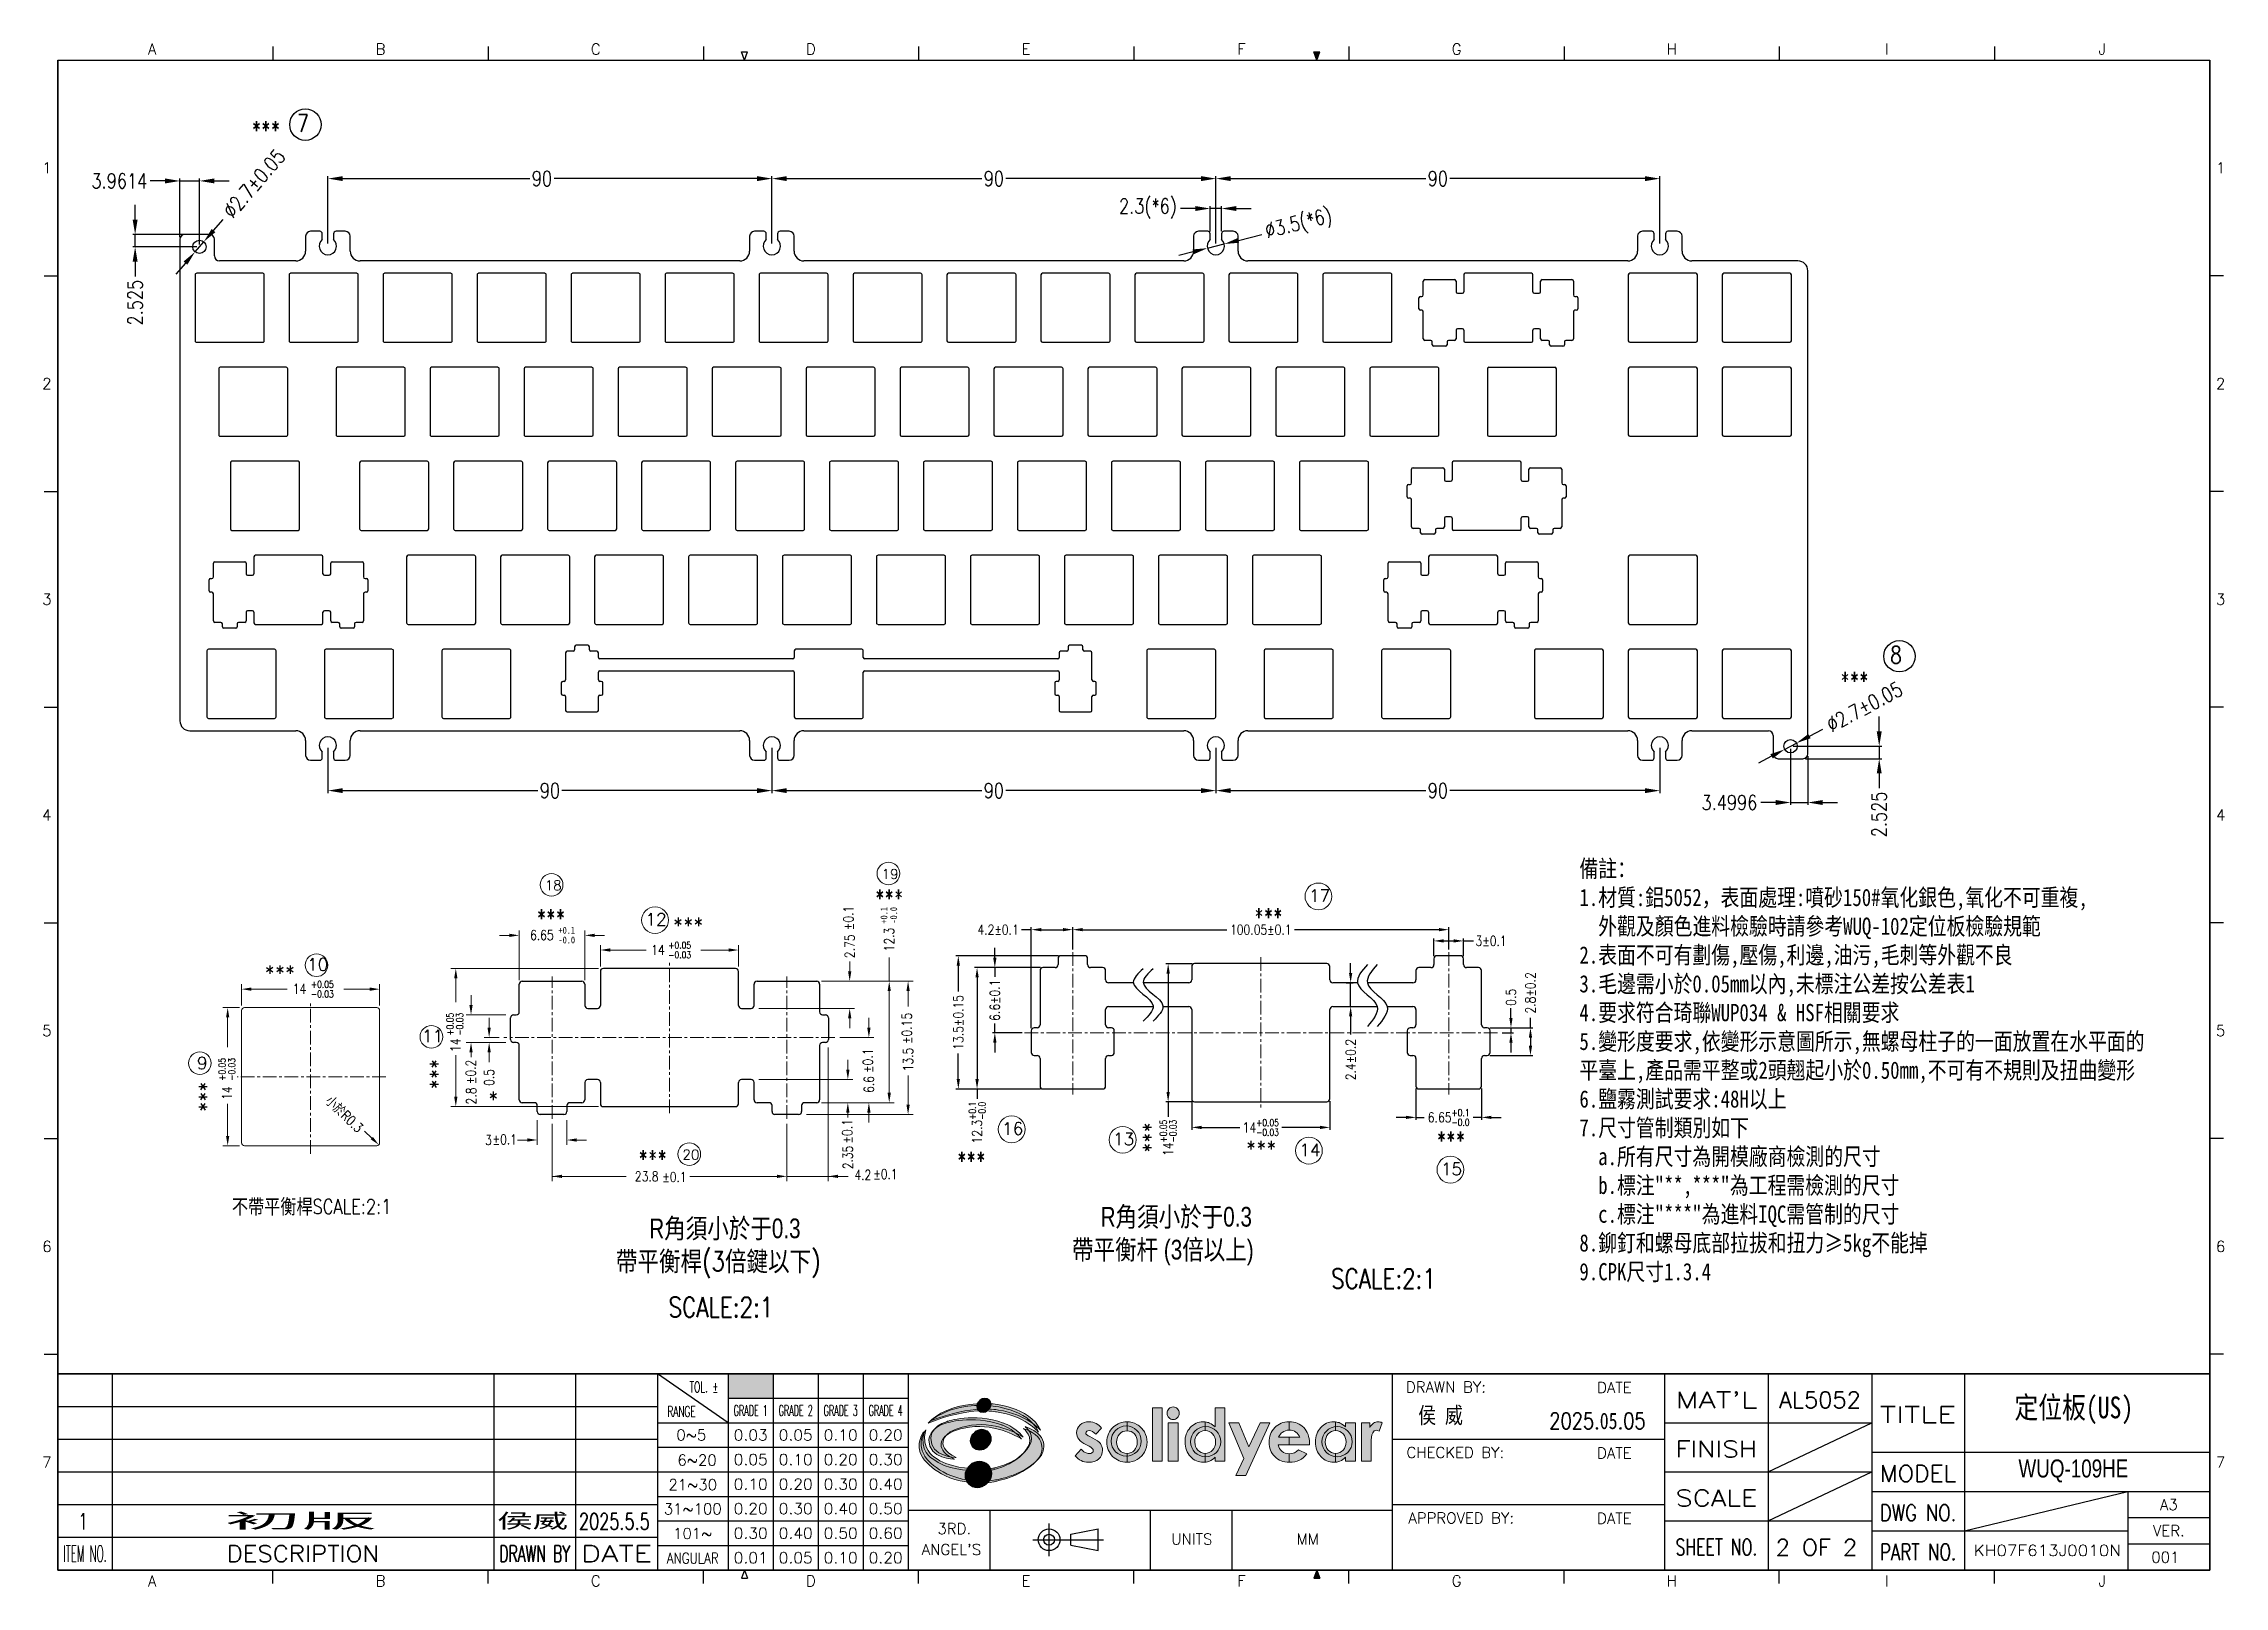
# Paper-space layout 'US背面' of a CAD drawing. Header units: inches, sheet in millimetres. Extents: x 1 to 401, y 1 to 284.
# The model-space entities are those that its viewports show. They can reach past a viewport. Long polylines and large blocks are cut down to what shows.
import ezdxf
from ezdxf.enums import TextEntityAlignment as Align

# ---------------------------------------------------------------- set-up
doc = ezdxf.new("R2010")
doc.units = ezdxf.units.IN
doc.header["$LTSCALE"] = 1.21
doc.header["$MEASUREMENT"] = 0
doc.header["$PDMODE"] = 3
doc.header["$PDSIZE"] = 0.3125
doc.linetypes.add('CENTER', pattern=[0.6, 0.375, -0.075, 0.075, -0.075])
doc.layers.get('0').update_dxf_attribs({"linetype": 'CONTINUOUS'})
doc.layers.get('Defpoints').update_dxf_attribs({"linetype": 'CONTINUOUS'})
for name, color, linetype in [('CENTER', 3, 'CENTER'), ('DIM', 2, 'CONTINUOUS'), ('METAL', 5, 'CONTINUOUS'), ('圖層 1', 7, 'CONTINUOUS'), ('尺寸', 3, 'CONTINUOUS')]:
    doc.layers.add(name, color=color, linetype=linetype)
doc.layers.add('圖框', color=7, linetype='CONTINUOUS', lineweight=35)
doc.styles.get("Standard").update_dxf_attribs({"font": 'simplex.shx', "width": 0.8, "bigfont": 'chineset.shx'})
doc.dimstyles.new('ISO-25', dxfattribs={"dimtxt": 3, "dimasz": 3, "dimexe": 0.5, "dimexo": 0.5, "dimgap": 0.5, "dimtad": 0, "dimdec": 4, "dimdsep": 46, "dimtxsty": 'Standard', "dimcen": 0, "dimclrd": 256, "dimclre": 256, "dimclrt": 256, "dimadec": 4, "dimazin": 2, "dimtfac": 1, "dimtdec": 4, "dimtmove": 0, "dimatfit": 3, "dimfxl": 1, "dimtolj": 1, "dimarcsym": 0})
doc.dimstyles.new('複本 ISO-25', dxfattribs={"dimtxt": 2, "dimasz": 2, "dimexe": 0.5, "dimexo": 0.5, "dimgap": 0.5, "dimtad": 0, "dimlfac": 0.5, "dimdsep": 46, "dimtxsty": 'Standard', "dimcen": 0, "dimclrd": 256, "dimclre": 256, "dimclrt": 256, "dimazin": 2, "dimtp": 0.1, "dimtm": 0.1, "dimtfac": 1, "dimtmove": 0, "dimatfit": 3, "dimfxl": 1, "dimtolj": 1, "dimarcsym": 0})

psp = doc.layouts.new('US背面')

# ---------------------------------------------------------------- texts
at = {"layer": 'DIM', "attachment_point": 1}
for s, insert, char_height, width in [('{\\f新細明體|b0|i0|c136|p18;定位板\\fSimSun|b0|i0|c136|p2;\\C0;(US)}', (362.95, 35.82), 4, 49.2089), ('{\\f新細明體|b0|i0|c136|p18;\\H1.1x;WUQ-109HE}', (363.69, 24.27), 3, 34.3669)]:
    psp.add_mtext(s, dxfattribs=dict(at, insert=insert, char_height=char_height, width=width))
at = {"layer": '圖框', "lineweight": 25}
for s, p in [('A', (21.33, 282.92)), ('B', (63.22, 282.92)), ('C', (102.7, 282.92)), ('D', (142.17, 282.92)), ('E', (181.65, 282.92)), ('F', (221.13, 282.92)), ('G', (260.61, 282.92)), ('H', (300.09, 282.92)), ('I', (339.56, 282.92)), ('J', (379.04, 282.92)), ('1', (2, 261.14)), ('1', (400.78, 261.14)), ('2', (2, 221.58)), ('2', (400.78, 221.58)), ('3', (2, 182.02)), ('3', (400.78, 182.02)), ('4', (2, 142.46)), ('4', (400.78, 142.46)), ('5', (2, 102.9)), ('5', (400.78, 102.9)), ('6', (2, 63.34)), ('6', (400.78, 63.34)), ('DRAWN BY:', (258.66, 37.55)), ('DATE', (289.56, 37.47)), ('0~5', (120.23, 28.77)), ('7', (2, 23.78)), ('6~20', (121.27, 24.16)), ('CHECKED BY:', (260.38, 25.55)), ('DATE', (289.56, 25.47)), ('7', (400.78, 23.78)), ('21~30', (120.49, 19.64)), ('31~100', (120.49, 15.21)), ('A3', (391.28, 16)), ('3RD.', (168.47, 11.59)), ('APPROVED BY:', (261.46, 13.55)), ('DATE', (289.56, 13.47)), ('VER.', (391.28, 11.2)), ('101~', (120.49, 10.69)), ("ANGEL'S", (167.94, 7.76)), ('UNITS', (212.04, 9.67)), ('MM', (233.3, 9.67)), ('001', (390.63, 6.34)), ('A', (21.33, 2)), ('B', (63.22, 2)), ('C', (102.7, 2)), ('D', (142.17, 2)), ('E', (181.65, 2)), ('F', (221.13, 2)), ('G', (260.61, 2)), ('H', (300.09, 2)), ('I', (339.56, 2)), ('J', (379.04, 2))]:
    psp.add_text(s, height=2, dxfattribs=at).set_placement(p, align=Align.MIDDLE_CENTER)
for s, width, p in [('TOL. %%P', 0.6, (122.55, 37.57)), ('RANGE', 0.6, (118.43, 33.07)), ('ANGULAR', 0.8, (120.49, 6.18))]:
    psp.add_text(s, height=2, dxfattribs=dict(at, width=width)).set_placement(p, align=Align.MIDDLE_CENTER)
for s, width, p, p2 in [("MAT'L", 1.235294, (300.78, 33.7), (315.78, 33.7)), ('AL5052', 0.929204, (319.78, 33.7), (334.78, 33.7)), ('TITLE', 1.324324, (338.28, 31), (352.28, 31)), ('FINISH', 1.166667, (300.78, 24.7), (315.78, 24.7)), ('SCALE', 1.129032, (300.78, 15.7), (315.78, 15.7)), ('DWG NO.', 0.748092, (338.28, 13), (352.28, 13)), ('SHEET NO.', 0.644172, (300.78, 6.7), (315.78, 6.7)), ('2 OF 2', 0.9375, (319.13, 6.64), (334.13, 6.64)), ('PART NO.', 0.666667, (338.28, 5.8), (352.28, 5.8))]:
    psp.add_text(s, height=3, rotation=360, dxfattribs=dict(at, width=width)).set_placement(p, p2, align=Align.FIT)
for s, height, width, p, p2 in [('GRADE 1', 2, 0.512695, (128, 32.25), (134.25, 32.25)), ('GRADE 2', 2, 0.479015, (136.25, 32.25), (142.5, 32.25)), ('GRADE 3', 2, 0.479015, (144.5, 32.25), (150.75, 32.25)), ('GRADE 4', 2, 0.475543, (152.75, 32.25), (159, 32.25)), ('0.03', 2, 1.025391, (128, 27.75), (134.25, 27.75)), ('0.05', 2, 1.025391, (136.25, 27.75), (142.5, 27.75)), ('0.10', 2, 1.09375, (144.5, 27.75), (150.75, 27.75)), ('0.20', 2, 1.025391, (152.75, 27.75), (159, 27.75)), ('0.05', 2, 1.025391, (128, 23.25), (134.25, 23.25)), ('0.10', 2, 1.09375, (136.25, 23.25), (142.5, 23.25)), ('0.20', 2, 1.025391, (144.5, 23.25), (150.75, 23.25)), ('0.30', 2, 1.025391, (152.75, 23.25), (159, 23.25)), ('0.10', 2, 1.09375, (128, 18.75), (134.25, 18.75)), ('0.20', 2, 1.025391, (136.25, 18.75), (142.5, 18.75)), ('0.30', 2, 1.025391, (144.5, 18.75), (150.75, 18.75)), ('0.40', 2, 1.025391, (152.75, 18.75), (159, 18.75)), ('0.20', 2, 1.025391, (128, 14.25), (134.25, 14.25)), ('0.30', 2, 1.025391, (136.25, 14.25), (142.5, 14.25)), ('0.40', 2, 1.025391, (144.5, 14.25), (150.75, 14.25)), ('0.50', 2, 1.025391, (152.75, 14.25), (159, 14.25)), ('1', 3, 2.025924, (7.9, 11.41), (9.34, 11.41)), ('初版', 3, 4.869565, (34.61, 11.41), (62.61, 11.41)), ('侯威', 3, 2.212766, (84.61, 11.41), (97.61, 11.41)), ('2025.5.5', 3, 0.679104, (99.61, 11.41), (112.61, 11.41)), ('ITEM NO.', 3, 0.41791, (5, 5.5), (13, 5.5)), ('DESCRIPTION', 3, 1.015544, (35, 5.5), (63, 5.5)), ('DRAWN BY', 3, 0.548193, (85, 5.5), (98, 5.5)), ('DATE', 3, 1.22973, (100, 5.5), (113, 5.5)), ('0.30', 2, 1.025391, (128, 9.75), (134.25, 9.75)), ('0.40', 2, 1.025391, (136.25, 9.75), (142.5, 9.75)), ('0.50', 2, 1.025391, (144.5, 9.75), (150.75, 9.75)), ('0.60', 2, 1.025391, (152.75, 9.75), (159, 9.75)), ('KH07F613J0010N', 2, 1.077947, (355.49, 6.59), (382.49, 6.59)), ('0.01', 2, 1.193182, (128, 5.25), (134.25, 5.25)), ('0.05', 2, 1.025391, (136.25, 5.25), (142.5, 5.25)), ('0.10', 2, 1.09375, (144.5, 5.25), (150.75, 5.25)), ('0.20', 2, 1.025391, (152.75, 5.25), (159, 5.25))]:
    psp.add_text(s, height=height, dxfattribs=dict(at, width=width)).set_placement(p, p2, align=Align.FIT)
psp.add_text('MODEL', height=3, rotation=360, dxfattribs=at).set_placement((338.28, 20.2), (352.28, 20.2), align=Align.FIT)
at = {"layer": '尺寸', "char_height": 3, "attachment_point": 1}
for s, insert, width in [('{\\fSimSun|b0|i0|c134|p2;侯 威}', (253.58, 33.89), 23.2531), ('2025.{\\fSimSun|b0|i0|c134|p54;05\\Fsimplex.shx,chineset.shx|c0;.05}', (277.62, 32.85), 15.0302)]:
    psp.add_mtext(s, dxfattribs=dict(at, insert=insert, width=width))

msp = doc.modelspace()

# ---------------------------------------------------------------- texts
at = {"color": 2, "linetype": 'Continuous', "char_height": 3.5, "attachment_point": 3, "line_spacing_factor": 0.9}
for s, insert, width in [('***', (697.53707, 864.96667), 12.0066605), ('7', (703.37757, 866.30463), 3.7781659), ('8', (1026.28561, 758.57446), 3.7781659), ('***', (1019.55833, 753.3572), 12.0066605), ('***', (823.87758, 709.30242), 7.8901737), ('***', (755.30984, 705.2571), 12.0066605), ('***', (775.92411, 656.4558), 12.0066605)]:
    msp.add_mtext(s, dxfattribs=dict(at, insert=insert, width=width))
at = {"color": 2, "linetype": 'Continuous', "char_height": 3.5, "width": 12.0066605, "attachment_point": 3, "rotation": 180, "line_spacing_factor": 0.9}
for insert in [(895.00346, 703.48416), (931.99654, 658.2221), (834.75813, 654.10594)]:
    msp.add_mtext('***', dxfattribs=dict(at, insert=insert))
at = {"layer": 'DIM', "lineweight": 13}
for s, height, p in [('19', 2, (819.44975, 711.40575)), ('18', 2, (751.16932, 709.12088)), ('17', 2.5, (906.07787, 706.7724)), ('12', 2.5, (771.58997, 701.95997)), ('***', 3, (777.18925, 700.56442)), ('10', 2.5, (703.00845, 692.82628)), ('***', 3, (694.39191, 690.90103)), ('11', 2.5, (726.29109, 678.31073)), ('9', 2.5, (680.66703, 672.82992)), ('*', 3, (739.70749, 665.31688)), ('16', 2.5, (843.89171, 659.57533)), ('13', 2.5, (866.38864, 657.45021)), ('20', 2, (779.08952, 654.53719)), ('14', 2.5, (904.14527, 655.25399)), ('15', 2.5, (932.83526, 651.39946))]:
    msp.add_text(s, height=height, dxfattribs=at).set_placement(p)
for rotation, p in [(90, (730.905, 668.77622)), (90, (684.045, 664.19905)), (270, (871.15062, 662.08731)), (180, (899.49854, 659.60835))]:
    msp.add_text('***', height=3, rotation=rotation, dxfattribs=at).set_placement(p)
at = {"layer": 'DIM', "lineweight": 13, "char_height": 2, "attachment_point": 5}
for s, insert, rotation in [('±0.1', (812.73935, 703.50566), 90), ('2.75', (812.99223, 697.76435), 90), ('\\A1;12.3', (821.00042, 699.11984), 90), ('\\A1;{\\H0.7x;\\S+0.05^ -0.03;}', (732.93989, 681.97625), 90), ('±0.15', (824.5735, 681.11683), 90), ('\\A1;14', (733.08244, 677.70409), 90), ('±0.1', (816.67344, 674.58189), 90), ('\\A1;13.5', (824.82819, 674.81496), 90), ('\\A1;{\\H0.7x;\\S+0.05^ -0.03;}', (686.75323, 672.81549), 90), ('±0.2', (736.17157, 672.30698), 90), ('\\A1;0.5', (739.90534, 671.17387), 90), ('\\A1;14', (686.77175, 667.98319), 90), ('\\A1;2.8', (736.26729, 667.4314), 90), ('6.6', (816.88324, 669.76425), 90), ('{\\fSimSun|b0|i0|c134|p54;小於}R0.3', (710.48854, 663.69037), 316), ('±0.1', (812.49256, 660.26522), 90), ('2.35', (812.61711, 654.96148), 90)]:
    msp.add_mtext(s, dxfattribs=dict(at, insert=insert, rotation=rotation))
at = {"layer": 'DIM', "color": 1, "lineweight": 13, "insert": (820.92019, 704.04329), "char_height": 2, "attachment_point": 5, "rotation": 90}
msp.add_mtext('\\A1;{\\fSimSun|b0|i0|c134|p54;\\H0.7x;\\S+0.1^ -0.0;}', dxfattribs=at)
at = {"layer": 'DIM', "lineweight": 13, "attachment_point": 5}
for s, insert, char_height in [('\\A1;6.65', (750.59107, 700.03549), 2), ('\\A1;{\\H0.7x;\\S+0.05^ -0.03;}', (778.5403, 697.00709), 2), ('\\A1;14', (774.1229, 697.00709), 2), ('\\A1;14', (701.47729, 689.14176), 2), ('\\A1;{\\H0.7x;\\S+0.05^ -0.03;}', (706.0951, 689.07576), 2), ('\\A1;3', (739.79594, 658.50504), 2), ('±0.1', (743.06897, 658.62936), 2), ('23.8', (771.85209, 651.13777), 2), ('±0.1', (777.47377, 651.01822), 2), ('\\A1;4.2', (815.66597, 651.43276), 2), ('±0.1', (820.24531, 651.59607), 2), ('{\\fPMingLiU|b0|i0|c136|p18;不帶平衡桿\\Ftxt.shx|c1;SCALE:2:1}', (703.90554, 644.85325), 3)]:
    msp.add_mtext(s, dxfattribs=dict(at, insert=insert, char_height=char_height))
at = {"layer": 'DIM', "color": 1, "lineweight": 13, "insert": (755.6421, 700.0234), "char_height": 2, "attachment_point": 5}
msp.add_mtext('\\A1;{\\fSimSun|b0|i0|c134|p54;\\H0.7x;\\S+0.1^ -0.0;}', dxfattribs=at)
at = {"layer": 'DIM', "color": 2, "lineweight": 15, "attachment_point": 1}
for s, insert, char_height, width in [('{\\fPMingLiU|b0|i0|c136|p18;  \\H0.66667x;  R角須小於于0.3\\P帶平衡杆 (3倍以上)}', (858.0492, 644.95675), 6, 135.1296406), ('SCALE:2:1', (910.56434, 632.39748), 4, 39.4816971)]:
    msp.add_mtext(s, dxfattribs=dict(at, insert=insert, char_height=char_height, width=width))
at = {"layer": 'DIM', "lineweight": 15, "char_height": 4, "attachment_point": 5}
for s, insert in [('{\\fPMingLiU|b0|i0|c136|p18;\\C2; \\H0.6667x;  \\H1.5x;R角須小於于0.3\\H0.6667x;\\P\\H1.5x;\\C256;帶平衡桿}(3{\\fPMingLiU|b0|i0|c136|p18;倍鍵以下})', (786.34151, 636.59857)), ('SCALE:2:1', (786.89209, 624.63346))]:
    msp.add_mtext(s, dxfattribs=dict(at, insert=insert))
at = {"layer": '尺寸', "lineweight": 15, "insert": (960.91678, 715.25457), "char_height": 3.5, "width": 140.7, "attachment_point": 1}
msp.add_mtext('{\\fSimSun|b0|i0|c134|p54;備註：\\P1.材質:鋁5052，表面處理:噴砂150#氧化銀色,氧化不可重複,\\P  外觀及顏色進料檢驗時請參考WUQ-102定位板檢驗規範\\P2.表面不可有劃傷,壓傷,利邊,油污,毛刺等外觀不良\\P3.毛邊需小於0.05mm以內,未標注公差按公差表1\\P4.要求符合琦聯WUP034 & HSF相關要求\\P5.變形度要求,依變形示意圖所示,無螺母柱子的一面放置在水平面的\\P平臺上,產品需平整或2頭翹起小於0.50mm,不可有不規則及扭曲變形\\P6.鹽霧測試要求:48H以上\\P7.尺寸管制類別如下\\P  a.所有尺寸為開模廠商檢測的尺寸\\P  b.標注"**,***"為工程需檢測的尺寸\\P  c.標注"***"為進料IQC需管制的尺寸\\P8.鉚釘和螺母底部拉拔和扭力\\fSimSun|b0|i0|c136|p0;≥\\fSimSun|b0|i0|c134|p54;5kg不能掉\\P9.CPK尺寸1.3.4}', dxfattribs=at)

# ---------------------------------------------------------------- blocks, each defined once
blk = doc.blocks.new('*D76')
at = {"layer": 'Defpoints', "color": 0, "transparency": 16777216}
for p in [(682.06, 840.53), (680.29, 838.48)]:
    blk.add_point(p, dxfattribs=at)
at = {"layer": '尺寸', "lineweight": -2, "transparency": 16777216}
for p, q in [((684.02, 842.8), (685.98, 845.07)), ((680.29, 838.48), (682.06, 840.53)), ((678.33, 836.21), (676.37, 833.94))]:
    blk.add_line(p, q, dxfattribs=at)
at = {"layer": '尺寸', "transparency": 16777216}
for points in [[(683.64, 843.12), (684.4, 842.47), (682.06, 840.53)], [(678.71, 835.88), (677.96, 836.54), (680.29, 838.48)]]:
    blk.add_solid(points, dxfattribs=at)
at = {"layer": '尺寸', "transparency": 16777216, "insert": (692.25, 852.32), "char_height": 3, "attachment_point": 5, "rotation": 49.1831}
blk.add_mtext('\\A1;\\A1;∅2.7%%P0.05', dxfattribs=at)
blk = doc.blocks.new('*D77')
at = {"layer": 'Defpoints', "color": 0, "transparency": 16777216}
for p in [(1004.91, 738.94), (1002.52, 737.67)]:
    blk.add_point(p, dxfattribs=at)
at = {"layer": '尺寸', "lineweight": -2, "transparency": 16777216}
for p, q in [((1002.52, 737.67), (1004.91, 738.94)), ((1007.56, 740.35), (1010.23, 741.78)), ((999.88, 736.26), (997.23, 734.85))]:
    blk.add_line(p, q, dxfattribs=at)
at = {"layer": '尺寸', "transparency": 16777216}
for points in [[(1007.32, 740.79), (1007.79, 739.91), (1004.91, 738.94)], [(1000.11, 735.82), (999.64, 736.7), (1002.52, 737.67)]]:
    blk.add_solid(points, dxfattribs=at)
at = {"layer": '尺寸', "transparency": 16777216, "insert": (1018.69, 746.28), "char_height": 3, "attachment_point": 5, "rotation": 28.047}
blk.add_mtext('\\A1;\\A1;∅2.7%%P0.05', dxfattribs=at)
blk = doc.blocks.new('*D78')
at = {"layer": 'Defpoints', "color": 0, "transparency": 16777216}
for p in [(888.91, 840.08), (885.52, 839.23)]:
    blk.add_point(p, dxfattribs=at)
at = {"layer": '尺寸', "lineweight": -2, "transparency": 16777216}
for p, q in [((885.52, 839.23), (888.91, 840.08)), ((891.82, 840.82), (896.56, 842.01)), ((882.61, 838.49), (879.7, 837.76))]:
    blk.add_line(p, q, dxfattribs=at)
at = {"layer": '尺寸', "transparency": 16777216}
for points in [[(891.7, 841.3), (891.94, 840.33), (888.91, 840.08)], [(882.73, 838.01), (882.49, 838.98), (885.52, 839.23)]]:
    blk.add_solid(points, dxfattribs=at)
at = {"layer": '尺寸', "transparency": 16777216, "insert": (904.03, 843.89), "char_height": 3, "attachment_point": 5, "rotation": 14.147}
blk.add_mtext('\\A1;\\A1;∅3.5(*6)', dxfattribs=at)
blk = doc.blocks.new('*D79')
at = {"layer": 'Defpoints', "color": 0, "transparency": 16777216}
for p in [(886.07, 847.27), (886.07, 842.11), (888.37, 842.15)]:
    blk.add_point(p, dxfattribs=at)
at = {"layer": '尺寸', "lineweight": -2, "transparency": 16777216}
for p, q in [((883.07, 847.27), (880.07, 847.27)), ((886.07, 842.61), (886.07, 847.77)), ((888.37, 847.27), (886.07, 847.27)), ((888.37, 842.65), (888.37, 847.77)), ((891.37, 847.27), (894.37, 847.27))]:
    blk.add_line(p, q, dxfattribs=at)
at = {"layer": '尺寸', "transparency": 16777216}
for points in [[(883.07, 846.77), (883.07, 847.77), (886.07, 847.27)], [(891.37, 847.77), (891.37, 846.77), (888.37, 847.27)]]:
    blk.add_solid(points, dxfattribs=at)
at = {"layer": '尺寸', "transparency": 16777216, "insert": (873.45, 847.27), "char_height": 3, "attachment_point": 5}
blk.add_mtext('\\A1;\\A1;2.3(*6)', dxfattribs=at)
blk = doc.blocks.new('*D80')
at = {"layer": 'Defpoints', "color": 0, "transparency": 16777216}
for p in [(858.22, 701.13), (858.22, 696.6), (849.81, 680.69)]:
    blk.add_point(p, dxfattribs=at)
at = {"layer": 'DIM', "lineweight": -2, "transparency": 16777216}
for p, q in [((849.81, 701.13), (847.81, 701.13)), ((849.81, 681.19), (849.81, 701.63)), ((851.81, 701.13), (856.22, 701.13)), ((858.22, 697.1), (858.22, 701.63))]:
    blk.add_line(p, q, dxfattribs=at)
at = {"layer": 'DIM', "transparency": 16777216}
for points in [[(851.81, 701.47), (851.81, 700.8), (849.81, 701.13)], [(856.22, 700.8), (856.22, 701.47), (858.22, 701.13)]]:
    blk.add_solid(points, dxfattribs=at)
at = {"layer": 'DIM', "transparency": 16777216, "insert": (843.08, 701.13), "char_height": 2, "attachment_point": 5}
blk.add_mtext('\\A1;\\A1;4.2%%p0.1', dxfattribs=at)
blk = doc.blocks.new('*D81')
at = {"layer": 'Defpoints', "color": 0, "transparency": 16777216}
for p in [(852.17, 693.44), (838.81, 668.84), (852.17, 668.84)]:
    blk.add_point(p, dxfattribs=at)
at = {"layer": 'DIM', "lineweight": -2, "transparency": 16777216}
for p, q in [((851.67, 693.44), (838.31, 693.44)), ((838.81, 691.44), (838.81, 670.84)), ((851.67, 668.84), (838.31, 668.84)), ((838.81, 668.84), (838.81, 666.84))]:
    blk.add_line(p, q, dxfattribs=at)
at = {"layer": 'DIM', "transparency": 16777216}
for points in [[(839.15, 691.44), (838.48, 691.44), (838.81, 693.44)], [(838.48, 670.84), (839.15, 670.84), (838.81, 668.84)]]:
    blk.add_solid(points, dxfattribs=at)
at = {"layer": 'DIM', "transparency": 16777216, "insert": (838.81, 662.03), "char_height": 2, "attachment_point": 5, "rotation": 90}
blk.add_mtext('\\A1;\\A1;12.3{\\H0.7x;\\S+0.1^ -0.0;}', dxfattribs=at)
blk = doc.blocks.new('*D82')
at = {"layer": 'Defpoints', "color": 0, "transparency": 16777216}
for p in [(855.82, 695.84), (835.01, 668.84), (852.17, 668.84)]:
    blk.add_point(p, dxfattribs=at)
at = {"layer": 'DIM', "lineweight": -2, "transparency": 16777216}
for p, q in [((855.32, 695.84), (834.51, 695.84)), ((835.01, 693.84), (835.01, 688.63)), ((835.01, 670.84), (835.01, 676.05)), ((851.67, 668.84), (834.51, 668.84))]:
    blk.add_line(p, q, dxfattribs=at)
at = {"layer": 'DIM', "transparency": 16777216}
for points in [[(835.34, 693.84), (834.68, 693.84), (835.01, 695.84)], [(834.68, 670.84), (835.34, 670.84), (835.01, 668.84)]]:
    blk.add_solid(points, dxfattribs=at)
at = {"layer": 'DIM', "transparency": 16777216, "insert": (835.01, 682.34), "char_height": 2, "attachment_point": 5, "rotation": 90}
blk.add_mtext('\\A1;\\A1;13.5%%p0.15', dxfattribs=at)
blk = doc.blocks.new('*D83')
at = {"layer": 'Defpoints', "color": 0, "transparency": 16777216}
for p in [(842.41, 693.44), (852.17, 693.44), (848.44, 680.24)]:
    blk.add_point(p, dxfattribs=at)
at = {"layer": 'DIM', "lineweight": -2, "transparency": 16777216}
for p, q in [((842.41, 695.44), (842.41, 697.44)), ((851.67, 693.44), (841.91, 693.44)), ((842.41, 693.44), (842.41, 691.57)), ((842.41, 680.24), (842.41, 682.12)), ((847.94, 680.24), (841.91, 680.24)), ((842.41, 678.24), (842.41, 676.24))]:
    blk.add_line(p, q, dxfattribs=at)
at = {"layer": 'DIM', "transparency": 16777216}
for points in [[(842.08, 695.44), (842.75, 695.44), (842.41, 693.44)], [(842.75, 678.24), (842.08, 678.24), (842.41, 680.24)]]:
    blk.add_solid(points, dxfattribs=at)
at = {"layer": 'DIM', "transparency": 16777216, "insert": (842.41, 686.84), "char_height": 2, "attachment_point": 5, "rotation": 90}
blk.add_mtext('\\A1;\\A1;6.6%%p0.1', dxfattribs=at)
blk = doc.blocks.new('*D84')
at = {"layer": 'Defpoints', "color": 0, "transparency": 16777216}
for p in [(858.22, 701.13), (858.22, 696.6), (934.42, 696.6)]:
    blk.add_point(p, dxfattribs=at)
at = {"layer": 'DIM', "lineweight": -2, "transparency": 16777216}
for p, q in [((858.22, 697.1), (858.22, 701.63)), ((860.22, 701.13), (889.46, 701.13)), ((932.42, 701.13), (903.18, 701.13)), ((934.42, 697.1), (934.42, 701.63))]:
    blk.add_line(p, q, dxfattribs=at)
at = {"layer": 'DIM', "transparency": 16777216}
for points in [[(860.22, 701.47), (860.22, 700.8), (858.22, 701.13)], [(932.42, 700.8), (932.42, 701.47), (934.42, 701.13)]]:
    blk.add_solid(points, dxfattribs=at)
at = {"layer": 'DIM', "transparency": 16777216, "insert": (896.32, 701.13), "char_height": 2, "attachment_point": 5}
blk.add_mtext('\\A1;\\A1;100.05%%p0.1', dxfattribs=at)
blk = doc.blocks.new('*D85')
at = {"layer": 'Defpoints', "color": 0, "transparency": 16777216}
for p in [(882.32, 666.85), (910.32, 666.85), (882.32, 661.06)]:
    blk.add_point(p, dxfattribs=at)
at = {"layer": 'DIM', "lineweight": -2, "transparency": 16777216}
for p, q in [((882.32, 666.35), (882.32, 660.56)), ((910.32, 666.35), (910.32, 660.56)), ((884.32, 661.06), (892.08, 661.06)), ((908.32, 661.06), (900.56, 661.06))]:
    blk.add_line(p, q, dxfattribs=at)
at = {"layer": 'DIM', "transparency": 16777216}
for points in [[(884.32, 661.39), (884.32, 660.72), (882.32, 661.06)], [(908.32, 660.72), (908.32, 661.39), (910.32, 661.06)]]:
    blk.add_solid(points, dxfattribs=at)
at = {"layer": 'DIM', "transparency": 16777216, "insert": (896.32, 661.06), "char_height": 2, "attachment_point": 5}
blk.add_mtext('\\A1;\\A1;14{\\H0.7x;\\S+0.05^ -0.03;}', dxfattribs=at)
blk = doc.blocks.new('*D86')
at = {"layer": 'Defpoints', "color": 0, "transparency": 16777216}
for p in [(937.42, 698.85), (931.42, 695.24), (937.42, 695.24)]:
    blk.add_point(p, dxfattribs=at)
at = {"layer": 'DIM', "lineweight": -2, "transparency": 16777216}
for p, q in [((931.42, 695.74), (931.42, 699.35)), ((933.42, 698.85), (935.42, 698.85)), ((937.42, 695.74), (937.42, 699.35)), ((937.42, 698.85), (939.42, 698.85))]:
    blk.add_line(p, q, dxfattribs=at)
at = {"layer": 'DIM', "transparency": 16777216}
for points in [[(933.42, 699.19), (933.42, 698.52), (931.42, 698.85)], [(935.42, 698.52), (935.42, 699.19), (937.42, 698.85)]]:
    blk.add_solid(points, dxfattribs=at)
at = {"layer": 'DIM', "transparency": 16777216, "insert": (943.01, 698.85), "char_height": 2, "attachment_point": 5}
blk.add_mtext('\\A1;\\A1;3%%P0.1', dxfattribs=at)
blk = doc.blocks.new('*D87')
at = {"layer": 'Defpoints', "color": 0, "transparency": 16777216}
for p in [(942.23, 681.24), (944.73, 680.24), (947.04, 680.24)]:
    blk.add_point(p, dxfattribs=at)
at = {"layer": 'DIM', "lineweight": -2, "transparency": 16777216}
for p, q in [((947.04, 683.24), (947.04, 685.24)), ((942.73, 681.24), (947.54, 681.24)), ((947.04, 681.24), (947.04, 680.24)), ((945.23, 680.24), (947.54, 680.24)), ((947.04, 678.24), (947.04, 676.24))]:
    blk.add_line(p, q, dxfattribs=at)
at = {"layer": 'DIM', "transparency": 16777216}
for points in [[(946.71, 683.24), (947.37, 683.24), (947.04, 681.24)], [(947.37, 678.24), (946.71, 678.24), (947.04, 680.24)]]:
    blk.add_solid(points, dxfattribs=at)
at = {"layer": 'DIM', "transparency": 16777216, "insert": (947.04, 687.42), "char_height": 2, "attachment_point": 5, "rotation": 90}
blk.add_mtext('\\A1;0.5', dxfattribs=at)
blk = doc.blocks.new('*D88')
at = {"layer": 'Defpoints', "color": 0, "transparency": 16777216}
for p in [(942.23, 681.24), (942.23, 675.64), (950.99, 675.64)]:
    blk.add_point(p, dxfattribs=at)
at = {"layer": 'DIM', "lineweight": -2, "transparency": 16777216}
for p, q in [((942.73, 681.24), (951.49, 681.24)), ((950.99, 681.24), (950.99, 683.24)), ((950.99, 679.24), (950.99, 677.64)), ((942.73, 675.64), (951.49, 675.64))]:
    blk.add_line(p, q, dxfattribs=at)
at = {"layer": 'DIM', "transparency": 16777216}
for points in [[(951.33, 679.24), (950.66, 679.24), (950.99, 681.24)], [(950.66, 677.64), (951.33, 677.64), (950.99, 675.64)]]:
    blk.add_solid(points, dxfattribs=at)
at = {"layer": 'DIM', "transparency": 16777216, "insert": (950.99, 688.32), "char_height": 2, "attachment_point": 5, "rotation": 90}
blk.add_mtext('\\A1;\\A1;2.8%%P0.2', dxfattribs=at)
blk = doc.blocks.new('*D89')
at = {"layer": 'Defpoints', "color": 0, "transparency": 16777216}
for p in [(927.77, 669.44), (941.07, 669.44), (927.77, 663.09)]:
    blk.add_point(p, dxfattribs=at)
at = {"layer": 'DIM', "lineweight": -2, "transparency": 16777216}
for p, q in [((927.77, 668.94), (927.77, 662.59)), ((941.07, 668.94), (941.07, 662.59)), ((925.77, 663.09), (923.77, 663.09)), ((927.77, 663.09), (929.45, 663.09)), ((941.07, 663.09), (939.38, 663.09)), ((943.07, 663.09), (945.07, 663.09))]:
    blk.add_line(p, q, dxfattribs=at)
at = {"layer": 'DIM', "transparency": 16777216}
for points in [[(925.77, 662.76), (925.77, 663.42), (927.77, 663.09)], [(943.07, 663.42), (943.07, 662.76), (941.07, 663.09)]]:
    blk.add_solid(points, dxfattribs=at)
at = {"layer": 'DIM', "transparency": 16777216, "insert": (934.42, 663.09), "char_height": 2, "attachment_point": 5}
blk.add_mtext('\\A1;\\A1;6.65{\\H0.7x;\\S+0.1^ -0.0;}', dxfattribs=at)
blk = doc.blocks.new('*D90')
at = {"layer": 'Defpoints', "color": 0, "transparency": 16777216}
for p in [(882.92, 694.24), (877.55, 666.24), (882.92, 666.24)]:
    blk.add_point(p, dxfattribs=at)
at = {"layer": 'DIM', "lineweight": -2, "transparency": 16777216}
for p, q in [((882.42, 694.24), (877.05, 694.24)), ((877.55, 692.24), (877.55, 668.24)), ((882.42, 666.24), (877.05, 666.24)), ((877.55, 666.24), (877.55, 663.19))]:
    blk.add_line(p, q, dxfattribs=at)
at = {"layer": 'DIM', "transparency": 16777216}
for points in [[(877.88, 692.24), (877.21, 692.24), (877.55, 694.24)], [(877.21, 668.24), (877.88, 668.24), (877.55, 666.24)]]:
    blk.add_solid(points, dxfattribs=at)
at = {"layer": 'DIM', "transparency": 16777216, "insert": (877.55, 658.94), "char_height": 2, "attachment_point": 5, "rotation": 90}
blk.add_mtext('\\A1;\\A1;14{\\H0.7x;\\S+0.05^ -0.03;}', dxfattribs=at)
blk = doc.blocks.new('*D91')
at = {"layer": 'Defpoints', "color": 0, "transparency": 16777216}
for p in [(913.12, 690.34), (914.54, 690.34), (913.12, 685.54)]:
    blk.add_point(p, dxfattribs=at)
at = {"layer": 'DIM', "lineweight": -2, "transparency": 16777216}
for p, q in [((914.54, 692.34), (914.54, 694.34)), ((913.62, 690.34), (915.04, 690.34)), ((914.54, 685.54), (914.54, 690.34)), ((913.62, 685.54), (915.04, 685.54)), ((914.54, 683.54), (914.54, 679.88))]:
    blk.add_line(p, q, dxfattribs=at)
at = {"layer": 'DIM', "transparency": 16777216}
for points in [[(914.21, 692.34), (914.87, 692.34), (914.54, 690.34)], [(914.87, 683.54), (914.21, 683.54), (914.54, 685.54)]]:
    blk.add_solid(points, dxfattribs=at)
at = {"layer": 'DIM', "transparency": 16777216, "insert": (914.54, 674.8), "char_height": 2, "attachment_point": 5, "rotation": 90}
blk.add_mtext('\\A1;\\A1;2.4%%p0.2', dxfattribs=at)
blk = doc.blocks.new('*D92')
at = {"layer": 'Defpoints', "color": 0, "transparency": 16777216}
for p in [(707.22, 738.45), (797.22, 738.45), (797.22, 729.31)]:
    blk.add_point(p, dxfattribs=at)
at = {"layer": '尺寸', "lineweight": -2, "transparency": 16777216}
for p, q in [((707.22, 737.95), (707.22, 728.81)), ((797.22, 737.95), (797.22, 728.81)), ((710.22, 729.31), (749.77, 729.31)), ((794.22, 729.31), (754.66, 729.31))]:
    blk.add_line(p, q, dxfattribs=at)
at = {"layer": '尺寸', "transparency": 16777216}
for points in [[(710.22, 729.81), (710.22, 728.81), (707.22, 729.31)], [(794.22, 728.81), (794.22, 729.81), (797.22, 729.31)]]:
    blk.add_solid(points, dxfattribs=at)
at = {"layer": '尺寸', "transparency": 16777216, "insert": (752.22, 729.31), "char_height": 3, "attachment_point": 5}
blk.add_mtext('\\A1;90', dxfattribs=at)
blk = doc.blocks.new('*D93')
at = {"layer": 'Defpoints', "color": 0, "transparency": 16777216}
for p in [(797.22, 738.45), (887.22, 738.45), (887.22, 729.31)]:
    blk.add_point(p, dxfattribs=at)
at = {"layer": '尺寸', "lineweight": -2, "transparency": 16777216}
for p, q in [((797.22, 737.95), (797.22, 728.81)), ((887.22, 737.95), (887.22, 728.81)), ((800.22, 729.31), (839.77, 729.31)), ((884.22, 729.31), (844.66, 729.31))]:
    blk.add_line(p, q, dxfattribs=at)
at = {"layer": '尺寸', "transparency": 16777216}
for points in [[(800.22, 729.81), (800.22, 728.81), (797.22, 729.31)], [(884.22, 728.81), (884.22, 729.81), (887.22, 729.31)]]:
    blk.add_solid(points, dxfattribs=at)
at = {"layer": '尺寸', "transparency": 16777216, "insert": (842.22, 729.31), "char_height": 3, "attachment_point": 5}
blk.add_mtext('\\A1;90', dxfattribs=at)
blk = doc.blocks.new('*D94')
at = {"layer": 'Defpoints', "color": 0, "transparency": 16777216}
for p in [(887.22, 738.45), (977.22, 738.45), (887.22, 729.31)]:
    blk.add_point(p, dxfattribs=at)
at = {"layer": '尺寸', "lineweight": -2, "transparency": 16777216}
for p, q in [((887.22, 737.95), (887.22, 728.81)), ((977.22, 737.95), (977.22, 728.81)), ((890.22, 729.31), (929.77, 729.31)), ((974.22, 729.31), (934.66, 729.31))]:
    blk.add_line(p, q, dxfattribs=at)
at = {"layer": '尺寸', "transparency": 16777216}
for points in [[(890.22, 729.81), (890.22, 728.81), (887.22, 729.31)], [(974.22, 728.81), (974.22, 729.81), (977.22, 729.31)]]:
    blk.add_solid(points, dxfattribs=at)
at = {"layer": '尺寸', "transparency": 16777216, "insert": (932.22, 729.31), "char_height": 3, "attachment_point": 5}
blk.add_mtext('\\A1;90', dxfattribs=at)
blk = doc.blocks.new('*D95')
at = {"layer": 'Defpoints', "color": 0, "transparency": 16777216}
for p in [(797.22, 853.33), (707.22, 839.65), (797.22, 839.65)]:
    blk.add_point(p, dxfattribs=at)
at = {"layer": '尺寸', "lineweight": -2, "transparency": 16777216}
for p, q in [((707.22, 840.15), (707.22, 853.83)), ((710.22, 853.33), (748.16, 853.33)), ((794.22, 853.33), (753.05, 853.33)), ((797.22, 840.15), (797.22, 853.83))]:
    blk.add_line(p, q, dxfattribs=at)
at = {"layer": '尺寸', "transparency": 16777216}
for points in [[(710.22, 853.83), (710.22, 852.83), (707.22, 853.33)], [(794.22, 852.83), (794.22, 853.83), (797.22, 853.33)]]:
    blk.add_solid(points, dxfattribs=at)
at = {"layer": '尺寸', "transparency": 16777216, "insert": (750.6, 853.33), "char_height": 3, "attachment_point": 5}
blk.add_mtext('\\A1;90', dxfattribs=at)
blk = doc.blocks.new('*D96')
at = {"layer": 'Defpoints', "color": 0, "transparency": 16777216}
for p in [(887.22, 853.33), (797.22, 839.65), (887.22, 839.65)]:
    blk.add_point(p, dxfattribs=at)
at = {"layer": '尺寸', "lineweight": -2, "transparency": 16777216}
for p, q in [((797.22, 840.15), (797.22, 853.83)), ((800.22, 853.33), (839.77, 853.33)), ((884.22, 853.33), (844.66, 853.33)), ((887.22, 840.15), (887.22, 853.83))]:
    blk.add_line(p, q, dxfattribs=at)
at = {"layer": '尺寸', "transparency": 16777216}
for points in [[(800.22, 853.83), (800.22, 852.83), (797.22, 853.33)], [(884.22, 852.83), (884.22, 853.83), (887.22, 853.33)]]:
    blk.add_solid(points, dxfattribs=at)
at = {"layer": '尺寸', "transparency": 16777216, "insert": (842.22, 853.33), "char_height": 3, "attachment_point": 5}
blk.add_mtext('\\A1;90', dxfattribs=at)
blk = doc.blocks.new('*D97')
at = {"layer": 'Defpoints', "color": 0, "transparency": 16777216}
for p in [(977.22, 853.33), (887.22, 839.65), (977.22, 839.65)]:
    blk.add_point(p, dxfattribs=at)
at = {"layer": '尺寸', "lineweight": -2, "transparency": 16777216}
for p, q in [((887.22, 840.15), (887.22, 853.83)), ((890.22, 853.33), (929.77, 853.33)), ((974.22, 853.33), (934.66, 853.33)), ((977.22, 840.15), (977.22, 853.83))]:
    blk.add_line(p, q, dxfattribs=at)
at = {"layer": '尺寸', "transparency": 16777216}
for points in [[(890.22, 853.83), (890.22, 852.83), (887.22, 853.33)], [(974.22, 852.83), (974.22, 853.83), (977.22, 853.33)]]:
    blk.add_solid(points, dxfattribs=at)
at = {"layer": '尺寸', "transparency": 16777216, "insert": (932.22, 853.33), "char_height": 3, "attachment_point": 5}
blk.add_mtext('\\A1;90', dxfattribs=at)
blk = doc.blocks.new('*D98')
at = {"layer": 'Defpoints', "color": 0, "transparency": 16777216}
for p in [(1003.72, 738.3), (1007.22, 736.78), (1007.22, 726.9)]:
    blk.add_point(p, dxfattribs=at)
at = {"layer": '尺寸', "lineweight": -2, "transparency": 16777216}
for p, q in [((1003.72, 737.8), (1003.72, 726.4)), ((1007.22, 736.28), (1007.22, 726.4)), ((1000.72, 726.9), (997.72, 726.9)), ((1003.72, 726.9), (1007.22, 726.9)), ((1010.22, 726.9), (1013.22, 726.9))]:
    blk.add_line(p, q, dxfattribs=at)
at = {"layer": '尺寸', "transparency": 16777216}
for points in [[(1000.72, 726.4), (1000.72, 727.4), (1003.72, 726.9)], [(1010.22, 727.4), (1010.22, 726.4), (1007.22, 726.9)]]:
    blk.add_solid(points, dxfattribs=at)
at = {"layer": '尺寸', "transparency": 16777216, "insert": (991.33, 726.9), "char_height": 3, "attachment_point": 5}
blk.add_mtext('\\A1;3.4996', dxfattribs=at)
blk = doc.blocks.new('*D99')
at = {"layer": 'Defpoints', "color": 0, "transparency": 16777216}
for p in [(1003.72, 738.3), (1006.22, 735.78), (1021.69, 735.78)]:
    blk.add_point(p, dxfattribs=at)
at = {"layer": '尺寸', "lineweight": -2, "transparency": 16777216}
for p, q in [((1021.69, 741.3), (1021.69, 744.3)), ((1004.22, 738.3), (1022.19, 738.3)), ((1021.69, 738.3), (1021.69, 735.78)), ((1006.72, 735.78), (1022.19, 735.78)), ((1021.69, 732.78), (1021.69, 729.78))]:
    blk.add_line(p, q, dxfattribs=at)
at = {"layer": '尺寸', "transparency": 16777216}
for points in [[(1021.19, 741.3), (1022.19, 741.3), (1021.69, 738.3)], [(1022.19, 732.78), (1021.19, 732.78), (1021.69, 735.78)]]:
    blk.add_solid(points, dxfattribs=at)
at = {"layer": '尺寸', "transparency": 16777216, "insert": (1021.69, 724.48), "char_height": 3, "attachment_point": 5, "rotation": 90}
blk.add_mtext('\\A1;2.525', dxfattribs=at)
blk = doc.blocks.new('*D100')
at = {"layer": 'Defpoints', "color": 0, "transparency": 16777216}
for p in [(668.14, 842.03), (679.11, 842.03), (681.18, 839.5)]:
    blk.add_point(p, dxfattribs=at)
at = {"layer": '尺寸', "lineweight": -2, "transparency": 16777216}
for p, q in [((668.14, 845.03), (668.14, 848.03)), ((678.61, 842.03), (667.64, 842.03)), ((668.14, 839.5), (668.14, 842.03)), ((680.68, 839.5), (667.64, 839.5)), ((668.14, 836.5), (668.14, 833.5))]:
    blk.add_line(p, q, dxfattribs=at)
at = {"layer": '尺寸', "transparency": 16777216}
for points in [[(667.64, 845.03), (668.64, 845.03), (668.14, 842.03)], [(668.64, 836.5), (667.64, 836.5), (668.14, 839.5)]]:
    blk.add_solid(points, dxfattribs=at)
at = {"layer": '尺寸', "transparency": 16777216, "insert": (668.14, 828.2), "char_height": 3, "attachment_point": 5, "rotation": 90}
blk.add_mtext('\\A1;2.525', dxfattribs=at)
blk = doc.blocks.new('*D101')
at = {"layer": 'Defpoints', "color": 0, "transparency": 16777216}
for p in [(681.18, 852.86), (677.22, 840.95), (681.18, 839.5)]:
    blk.add_point(p, dxfattribs=at)
at = {"layer": '尺寸', "lineweight": -2, "transparency": 16777216}
for p, q in [((677.22, 841.45), (677.22, 853.36)), ((681.18, 840), (681.18, 853.36)), ((674.22, 852.86), (671.22, 852.86)), ((677.22, 852.86), (681.18, 852.86)), ((684.18, 852.86), (687.18, 852.86))]:
    blk.add_line(p, q, dxfattribs=at)
at = {"layer": '尺寸', "transparency": 16777216}
for points in [[(674.22, 852.36), (674.22, 853.36), (677.22, 852.86)], [(684.18, 853.36), (684.18, 852.36), (681.18, 852.86)]]:
    blk.add_solid(points, dxfattribs=at)
at = {"layer": '尺寸', "transparency": 16777216, "insert": (664.94, 852.86), "char_height": 3, "attachment_point": 5}
blk.add_mtext('\\A1;3.9614', dxfattribs=at)

# ---------------------------------------------------------------- dimensions: what is measured, and where the dimension line sits
at = {"layer": 'DIM'}
for base, p1, p2, text, picture, middle in [((858.21976, 701.13355), (849.81189, 680.69415), (858.21976, 696.60075), '\\A1;<>%%p0.1', '*D80', (843.08332, 701.13355)), ((882.32076, 661.05687), (910.31931, 666.84516), (882.32076, 666.84516), '\\A1;<>{\\H0.7x;\\S+0.05^ -0.03;}', '*D85', (896.32003, 661.05687))]:
    dim = msp.add_linear_dim(base=base, p1=p1, p2=p2, text=text, dimstyle='複本 ISO-25', override={"dimtxsty": 'Standard'}, dxfattribs=at)
    dim.commit()
    dim.dimension.update_dxf_attribs({"geometry": picture, "text_midpoint": middle, "dimtype": 160})
for base, p1, p2, text, picture, middle in [((858.21976, 701.13355), (934.41976, 696.60075), (858.21976, 696.60075), '\\A1;100.05%%p0.1', '*D84', (896.31976, 701.13355)), ((937.41976, 698.85432), (931.41976, 695.24363), (937.41976, 695.24363), '\\A1;<>%%P0.1', '*D86', (943.00547, 698.85432)), ((927.76976, 663.08892), (941.06976, 669.44363), (927.76976, 669.44363), '\\A1;<>{\\H0.7x;\\S+0.1^ -0.0;}', '*D89', (934.41976, 663.08892))]:
    dim = msp.add_linear_dim(base=base, p1=p1, p2=p2, text=text, dimstyle='複本 ISO-25', override={"dimtxsty": 'Standard'}, dxfattribs=at)
    dim.commit()
    dim.dimension.update_dxf_attribs({"geometry": picture, "text_midpoint": middle})
dim = msp.add_linear_dim(base=(835.01035, 668.84363), p1=(855.81976, 695.84363), p2=(852.16976, 668.84363), angle=90, text='\\A1;<>%%p0.15', dimstyle='複本 ISO-25', override={"dimtxsty": 'Standard'}, dxfattribs=at)
dim.commit()
dim.dimension.update_dxf_attribs({"geometry": '*D82', "text_midpoint": (835.01035, 682.34363)})
for base, p1, p2, text, picture, middle in [((842.41175, 693.44363), (848.43828, 680.24363), (852.16976, 693.44363), '\\A1;<>%%p0.1', '*D83', (842.41175, 686.84363)), ((877.54753, 666.24469), (882.92255, 694.24363), (882.92255, 666.24469), '\\A1;<>{\\H0.7x;\\S+0.05^ -0.03;}', '*D90', (877.54753, 658.94469)), ((914.54137, 690.34363), (913.12145, 685.54363), (913.12145, 690.34363), '\\A1;<>%%p0.2', '*D91', (914.54137, 674.80401)), ((838.81372, 668.84363), (852.16976, 693.44363), (852.16976, 668.84363), '\\A1;<>{\\H0.7x;\\S+0.1^ -0.0;}', '*D81', (838.81372, 662.03125)), ((950.99448, 675.64363), (942.22976, 681.24363), (942.22976, 675.64363), '\\A1;<>%%P0.2', '*D88', (950.99448, 688.31506))]:
    dim = msp.add_linear_dim(base=base, p1=p1, p2=p2, angle=90, text=text, dimstyle='複本 ISO-25', override={"dimtxsty": 'Standard'}, dxfattribs=at)
    dim.commit()
    dim.dimension.update_dxf_attribs({"geometry": picture, "text_midpoint": middle, "dimtype": 160})
dim = msp.add_linear_dim(base=(947.03899, 680.24363), p1=(942.22976, 681.24363), p2=(944.7281, 680.24363), angle=90, dimstyle='複本 ISO-25', override={"dimtxsty": 'Standard'}, dxfattribs=at)
dim.commit()
dim.dimension.update_dxf_attribs({"geometry": '*D87', "text_midpoint": (947.03899, 687.41982), "dimtype": 160})
at = {"layer": '尺寸'}
dim = msp.add_diameter_dim_2p(p1=(680.29486, 838.48172), p2=(682.0597, 840.52509), text='\\A1;<>%%P0.05', dimstyle='ISO-25', override={"dimtxsty": 'Standard'}, dxfattribs=at)
dim.commit()
dim.dimension.update_dxf_attribs({"geometry": '*D76', "text_midpoint": (692.24721, 852.32039)})
for base, p1, p2, picture, middle in [((681.17728, 852.85722), (677.21589, 840.94804), (681.17728, 839.50341), '*D101', (664.94446, 852.85722)), ((797.21589, 853.32633), (707.21589, 839.65411), (797.21589, 839.65411), '*D95', (750.60306, 853.32633)), ((1007.21589, 726.90378), (1003.71633, 738.30341), (1007.21589, 736.77841), '*D98', (991.33062, 726.90378))]:
    dim = msp.add_linear_dim(base=base, p1=p1, p2=p2, dimstyle='ISO-25', override={"dimtxsty": 'Standard'}, dxfattribs=at)
    dim.commit()
    dim.dimension.update_dxf_attribs({"geometry": picture, "text_midpoint": middle, "dimtype": 160})
for base, p1, p2, picture, middle in [((887.21589, 853.32633), (797.21589, 839.65411), (887.21589, 839.65411), '*D96', (842.21589, 853.32633)), ((977.21589, 853.32633), (887.21589, 839.65411), (977.21589, 839.65411), '*D97', (932.21589, 853.32633)), ((797.21589, 729.31363), (707.21589, 738.45411), (797.21589, 738.45411), '*D92', (752.21589, 729.31363)), ((887.21589, 729.31363), (797.21589, 738.45411), (887.21589, 738.45411), '*D93', (842.21589, 729.31363)), ((887.21589, 729.31363), (977.21589, 738.45411), (887.21589, 738.45411), '*D94', (932.21589, 729.31363))]:
    dim = msp.add_linear_dim(base=base, p1=p1, p2=p2, dimstyle='ISO-25', override={"dimtxsty": 'Standard'}, dxfattribs=at)
    dim.commit()
    dim.dimension.update_dxf_attribs({"geometry": picture, "text_midpoint": middle})
dim = msp.add_linear_dim(base=(886.06589, 847.27212), p1=(888.36589, 842.15411), p2=(886.06589, 842.11163), text='\\A1;<>(*6)', dimstyle='ISO-25', override={"dimtxsty": 'Standard'}, dxfattribs=at)
dim.commit()
dim.dimension.update_dxf_attribs({"geometry": '*D79', "text_midpoint": (873.4516, 847.27212)})
dim = msp.add_linear_dim(base=(668.14345, 842.02841), p1=(681.17728, 839.50341), p2=(679.11358, 842.02841), angle=90, dimstyle='ISO-25', override={"dimtxsty": 'Standard'}, dxfattribs=at)
dim.commit()
dim.dimension.update_dxf_attribs({"geometry": '*D100', "text_midpoint": (668.14345, 828.20341), "dimtype": 160})
for p1, p2, text, picture, middle in [((885.51896, 839.22639), (888.91282, 840.08183), '\\A1;<>(*6)', '*D78', (904.02866, 843.89186)), ((1002.52487, 737.66864), (1004.90779, 738.93817), '\\A1;<>%%P0.05', '*D77', (1018.69391, 746.28288))]:
    dim = msp.add_diameter_dim_2p(p1=p1, p2=p2, text=text, dimstyle='ISO-25', override={"dimtxsty": 'Standard'}, dxfattribs=at)
    dim.commit()
    dim.dimension.update_dxf_attribs({"geometry": picture, "text_midpoint": middle, "dimtype": 163})
dim = msp.add_linear_dim(base=(1021.69215, 735.77841), p1=(1003.71633, 738.30341), p2=(1006.21589, 735.77841), angle=90, dimstyle='ISO-25', override={"dimtxsty": 'Standard'}, dxfattribs=at)
dim.commit()
dim.dimension.update_dxf_attribs({"geometry": '*D99', "text_midpoint": (1021.69215, 724.47841)})

# ---------------------------------------------------------------- linework, layer by layer
at = {"color": 7, "linetype": 'Continuous'}
for p, q in [((677.21589, 841.02841), (677.21589, 743.45411)), ((683.21589, 842.02841), (678.21589, 842.02841)), ((684.21589, 837.65411), (684.21589, 841.02841)), ((702.70606, 841.65411), (702.70606, 838.65411)), ((705.56589, 842.65411), (703.70606, 842.65411)), ((706.06589, 840.9732), (706.06589, 842.15411)), ((708.36589, 842.15411), (708.36589, 840.9732)), ((710.72571, 842.65411), (708.86589, 842.65411)), ((711.72571, 838.65411), (711.72571, 841.65411)), ((792.70606, 841.65411), (792.70606, 838.65411)), ((795.56589, 842.65411), (793.70606, 842.65411)), ((796.06589, 840.9732), (796.06589, 842.15411)), ((798.36589, 842.15411), (798.36589, 840.9732)), ((800.72571, 842.65411), (798.86589, 842.65411)), ((801.72571, 838.65411), (801.72571, 841.65411)), ((882.70606, 841.65411), (882.70606, 838.65411)), ((885.56589, 842.65411), (883.70606, 842.65411)), ((886.06589, 840.9732), (886.06589, 842.15411)), ((888.36589, 842.15411), (888.36589, 840.9732)), ((890.72571, 842.65411), (888.86589, 842.65411)), ((891.72571, 838.65411), (891.72571, 841.65411)), ((972.70606, 841.65411), (972.70606, 838.65411)), ((975.56589, 842.65411), (973.70606, 842.65411)), ((976.06589, 840.9732), (976.06589, 842.15411)), ((978.36589, 842.15411), (978.36589, 840.9732)), ((980.72571, 842.65411), (978.86589, 842.65411)), ((981.72571, 838.65411), (981.72571, 841.65411)), ((700.70606, 836.65411), (685.21589, 836.65411)), ((790.70606, 836.65411), (713.72571, 836.65411)), ((880.70606, 836.65411), (803.72571, 836.65411)), ((970.70606, 836.65411), (893.72571, 836.65411)), ((1005.21589, 836.65411), (983.72571, 836.65411)), ((680.31634, 833.85326), (680.31634, 820.45426)), ((694.01495, 834.15336), (680.6169, 834.15336)), ((694.31589, 820.45426), (694.31589, 833.85326)), ((699.36637, 833.85357), (699.36637, 820.45407)), ((713.06495, 834.15336), (699.6669, 834.15336)), ((713.36576, 820.45302), (713.36576, 833.854)), ((718.41637, 833.85357), (718.41637, 820.45407)), ((732.11495, 834.15336), (718.7169, 834.15336)), ((732.41576, 820.45302), (732.41576, 833.854)), ((737.46637, 833.85357), (737.46637, 820.45407)), ((751.16495, 834.15336), (737.7669, 834.15336)), ((751.46576, 820.45302), (751.46576, 833.854)), ((756.51637, 833.85357), (756.51637, 820.45407)), ((770.21495, 834.15336), (756.8169, 834.15336)), ((770.51576, 820.45302), (770.51576, 833.854)), ((775.56544, 833.85158), (775.56544, 820.45594)), ((789.26495, 834.15336), (775.86653, 834.15336)), ((789.56576, 820.45302), (789.56576, 833.854)), ((794.61524, 833.8512), (794.61524, 820.45631)), ((808.31495, 834.15336), (794.91653, 834.15336)), ((808.61576, 820.45302), (808.61576, 833.854)), ((813.66657, 833.85376), (813.66657, 820.45375)), ((827.36495, 834.15336), (813.9666, 834.15336)), ((827.66576, 820.45302), (827.66576, 833.854)), ((832.71657, 833.85376), (832.71657, 820.45375)), ((846.41495, 834.15336), (833.0166, 834.15336)), ((846.71576, 820.45302), (846.71576, 833.854)), ((851.76657, 833.85376), (851.76657, 820.45375)), ((865.46495, 834.15336), (852.0666, 834.15336)), ((865.76576, 820.45302), (865.76576, 833.854)), ((870.81657, 833.85376), (870.81657, 820.45375)), ((884.51495, 834.15336), (871.1166, 834.15336)), ((884.81576, 820.45302), (884.81576, 833.854)), ((889.86657, 833.85376), (889.86657, 820.45375)), ((903.56495, 834.15336), (890.1666, 834.15336)), ((903.86576, 820.45302), (903.86576, 833.854)), ((908.91657, 833.85376), (908.91657, 820.45375)), ((922.61495, 834.15336), (909.2166, 834.15336)), ((922.91576, 820.45302), (922.91576, 833.854)), ((929.26069, 829.75341), (929.26069, 832.55341)), ((929.56069, 832.85341), (935.61069, 832.85341)), ((935.91069, 832.55341), (935.91069, 830.40341)), ((937.48569, 833.85341), (937.48569, 830.40341)), ((951.18569, 834.15341), (937.78569, 834.15341)), ((951.48569, 830.40341), (951.48569, 833.85341)), ((953.06069, 830.40341), (953.06069, 832.55341)), ((953.36069, 832.85341), (959.41069, 832.85341)), ((959.71069, 832.55341), (959.71069, 829.75341)), ((970.82869, 833.85341), (970.82869, 820.45411)), ((984.52869, 834.15341), (971.12869, 834.15341)), ((984.82869, 820.45411), (984.82869, 833.85341)), ((989.87869, 833.85341), (989.87869, 820.45411)), ((1003.57869, 834.15341), (990.17869, 834.15341)), ((1003.87869, 820.45411), (1003.87869, 833.85341)), ((1007.21589, 736.77841), (1007.21589, 834.65411)), ((928.38069, 826.95341), (928.38069, 829.15341)), ((928.68069, 829.45341), (928.96069, 829.45341)), ((936.21069, 830.10341), (937.18569, 830.10341)), ((951.78569, 830.10341), (952.76069, 830.10341)), ((960.01069, 829.45341), (960.29069, 829.45341)), ((960.59069, 829.15341), (960.59069, 826.95341)), ((928.96069, 826.65341), (928.68069, 826.65341)), ((929.26069, 820.85341), (929.26069, 826.35341)), ((935.91069, 822.60341), (935.91069, 820.85341)), ((937.18569, 822.90341), (936.21069, 822.90341)), ((937.48569, 822.60341), (937.48569, 820.45411)), ((951.48569, 820.45411), (951.48569, 822.60341)), ((952.76069, 822.90341), (951.78569, 822.90341)), ((953.06069, 820.85341), (953.06069, 822.60341)), ((959.71069, 826.35341), (959.71069, 820.85341)), ((960.29069, 826.65341), (960.01069, 826.65341)), ((680.61728, 820.15416), (694.01533, 820.15416)), ((699.66728, 820.15416), (713.06533, 820.15416)), ((718.71728, 820.15416), (732.11533, 820.15416)), ((737.76728, 820.15416), (751.16533, 820.15416)), ((756.81728, 820.15416), (770.21533, 820.15416)), ((775.86653, 820.15416), (789.26533, 820.15416)), ((794.91653, 820.15416), (808.31533, 820.15416)), ((813.9666, 820.15416), (827.36533, 820.15416)), ((833.0166, 820.15416), (846.41533, 820.15416)), ((852.0666, 820.15416), (865.46533, 820.15416)), ((871.1166, 820.15416), (884.51533, 820.15416)), ((890.1666, 820.15416), (903.56533, 820.15416)), ((909.2166, 820.15416), (922.61533, 820.15416)), ((930.79069, 820.55341), (929.56069, 820.55341)), ((931.09069, 819.65341), (931.09069, 820.25341)), ((933.79069, 819.35341), (931.39069, 819.35341)), ((934.09069, 820.25341), (934.09069, 819.65341)), ((935.61069, 820.55341), (934.39069, 820.55341)), ((937.78569, 820.15411), (951.18569, 820.15411)), ((954.58069, 820.55341), (953.36069, 820.55341)), ((954.88069, 819.65341), (954.88069, 820.25341)), ((957.58069, 819.35341), (955.18069, 819.35341)), ((957.88069, 820.25341), (957.88069, 819.65341)), ((959.41069, 820.55341), (958.18069, 820.55341)), ((971.12869, 820.15411), (984.52869, 820.15411)), ((990.17869, 820.15411), (1003.57869, 820.15411)), ((685.07885, 814.80329), (685.07885, 801.40424)), ((698.77746, 815.10336), (685.3794, 815.10336)), ((699.07839, 801.40422), (699.07839, 814.80327)), ((708.89135, 814.80403), (708.89135, 801.40379)), ((722.58988, 815.10336), (709.19182, 815.10336)), ((722.89073, 801.40348), (722.89073, 814.80372)), ((727.94135, 814.80403), (727.94135, 801.40379)), ((741.63988, 815.10336), (728.24182, 815.10336)), ((741.94073, 801.40348), (741.94073, 814.80372)), ((746.99135, 814.80403), (746.99135, 801.40379)), ((760.68988, 815.10336), (747.29182, 815.10336)), ((760.99073, 801.40348), (760.99073, 814.80372)), ((766.04135, 814.80403), (766.04135, 801.40379)), ((779.73988, 815.10336), (766.34182, 815.10336)), ((780.04073, 801.40348), (780.04073, 814.80372)), ((785.09155, 814.80387), (785.09155, 801.40364)), ((798.78988, 815.10336), (785.39154, 815.10336)), ((799.09073, 801.40348), (799.09073, 814.80372)), ((804.14155, 814.80387), (804.14155, 801.40364)), ((817.83988, 815.10336), (804.44154, 815.10336)), ((818.14073, 801.40348), (818.14073, 814.80372)), ((823.19155, 814.80387), (823.19155, 801.40364)), ((836.88988, 815.10336), (823.49154, 815.10336)), ((837.19073, 801.40348), (837.19073, 814.80372)), ((842.24155, 814.80387), (842.24155, 801.40364)), ((855.93988, 815.10336), (842.54154, 815.10336)), ((856.24073, 801.40348), (856.24073, 814.80372)), ((861.29155, 814.80387), (861.29155, 801.40364)), ((874.98988, 815.10336), (861.59154, 815.10336)), ((875.29073, 801.40348), (875.29073, 814.80372)), ((880.34155, 814.80387), (880.34155, 801.40364)), ((894.03988, 815.10336), (880.64154, 815.10336)), ((894.34073, 801.40348), (894.34073, 814.80372)), ((899.39155, 814.80387), (899.39155, 801.40364)), ((913.08988, 815.10336), (899.69154, 815.10336)), ((913.39073, 801.40348), (913.39073, 814.80372)), ((918.44155, 814.80387), (918.44155, 801.40364)), ((932.13988, 815.10336), (918.74154, 815.10336)), ((932.44073, 801.40348), (932.44073, 814.80372)), ((942.25069, 814.80411), (942.25069, 801.40411)), ((942.55069, 815.10411), (955.95219, 815.10411)), ((956.25219, 801.40411), (956.25219, 814.80411)), ((970.82869, 814.80341), (970.82869, 801.40411)), ((984.52869, 815.10341), (971.12869, 815.10341)), ((984.82869, 801.10411), (984.82869, 814.80341)), ((989.87869, 814.80341), (989.87869, 801.40411)), ((1003.57869, 815.10341), (990.17869, 815.10341)), ((1003.87869, 801.40411), (1003.87869, 814.80341)), ((685.37978, 801.10416), (698.77784, 801.10416)), ((709.1922, 801.10416), (722.59026, 801.10416)), ((728.2422, 801.10416), (741.64026, 801.10416)), ((747.2922, 801.10416), (760.69026, 801.10416)), ((766.3422, 801.10416), (779.74026, 801.10416)), ((785.39154, 801.10416), (798.79026, 801.10416)), ((804.44154, 801.10416), (817.84026, 801.10416)), ((823.49154, 801.10416), (836.89026, 801.10416)), ((842.54154, 801.10416), (855.94026, 801.10416)), ((861.59154, 801.10416), (874.99026, 801.10416)), ((880.64154, 801.10416), (894.04026, 801.10416)), ((899.69154, 801.10416), (913.09026, 801.10416)), ((918.74154, 801.10416), (932.14026, 801.10416)), ((942.55069, 801.10411), (955.95219, 801.10411)), ((971.12869, 801.10411), (984.82869, 801.10411)), ((990.17869, 801.10411), (1003.57869, 801.10411)), ((687.45959, 795.75341), (687.45959, 782.35341)), ((701.15959, 796.05341), (687.75959, 796.05341)), ((701.45959, 782.35341), (701.45959, 795.75341)), ((713.65385, 795.75403), (713.65385, 782.35379)), ((727.35238, 796.05336), (713.95432, 796.05336)), ((727.65323, 782.35348), (727.65323, 795.75372)), ((732.70385, 795.75403), (732.70385, 782.35379)), ((746.40238, 796.05336), (733.00432, 796.05336)), ((746.70323, 782.35348), (746.70323, 795.75372)), ((751.75385, 795.75403), (751.75385, 782.35379)), ((765.45238, 796.05336), (752.05432, 796.05336)), ((765.75323, 782.35348), (765.75323, 795.75372)), ((770.80385, 795.75403), (770.80385, 782.35379)), ((784.50316, 796.05336), (771.10432, 796.05336)), ((784.80356, 782.35475), (784.80356, 795.75276)), ((789.85371, 795.75279), (789.85371, 782.35444)), ((803.55316, 796.05336), (790.15432, 796.05336)), ((803.85356, 782.35475), (803.85356, 795.75276)), ((808.90371, 795.75279), (808.90371, 782.35444)), ((822.60316, 796.05336), (809.20432, 796.05336)), ((822.90356, 782.35475), (822.90356, 795.75276)), ((827.95371, 795.75279), (827.95371, 782.35444)), ((841.65316, 796.05336), (828.25432, 796.05336)), ((841.95356, 782.35475), (841.95356, 795.75276)), ((847.00371, 795.75279), (847.00371, 782.35444)), ((860.70316, 796.05336), (847.30432, 796.05336)), ((861.00356, 782.35475), (861.00356, 795.75276)), ((866.05371, 795.75279), (866.05371, 782.35444)), ((879.75316, 796.05336), (866.35432, 796.05336)), ((880.05356, 782.35475), (880.05356, 795.75276)), ((885.10371, 795.75279), (885.10371, 782.35444)), ((898.80316, 796.05336), (885.40432, 796.05336)), ((899.10356, 782.35475), (899.10356, 795.75276)), ((904.15371, 795.75279), (904.15371, 782.35444)), ((917.85316, 796.05336), (904.45432, 796.05336)), ((918.15356, 782.35475), (918.15356, 795.75276)), ((935.11219, 795.75341), (935.11219, 792.30341)), ((948.81219, 796.05341), (935.41219, 796.05341)), ((949.11219, 792.30341), (949.11219, 795.75341)), ((926.30719, 791.35341), (926.58719, 791.35341)), ((926.88719, 791.65341), (926.88719, 794.45341)), ((927.18719, 794.75341), (933.23719, 794.75341)), ((933.53719, 794.45341), (933.53719, 792.30341)), ((933.83719, 792.00341), (934.81219, 792.00341)), ((949.41219, 792.00341), (950.38719, 792.00341)), ((950.68719, 792.30341), (950.68719, 794.45341)), ((950.98719, 794.75341), (957.03719, 794.75341)), ((957.33719, 794.45341), (957.33719, 791.65341)), ((957.63719, 791.35341), (957.91719, 791.35341)), ((926.00719, 788.85341), (926.00719, 791.05341)), ((926.58719, 788.55341), (926.30719, 788.55341)), ((926.88719, 782.75341), (926.88719, 788.25341)), ((957.33719, 788.25341), (957.33719, 782.75341)), ((957.91719, 788.55341), (957.63719, 788.55341)), ((958.21719, 791.05341), (958.21719, 788.85341)), ((933.53719, 784.50341), (933.53719, 782.75341)), ((934.81219, 784.80341), (933.83719, 784.80341)), ((935.11219, 784.50341), (935.11219, 782.35411)), ((949.11219, 782.35411), (949.11219, 784.50341)), ((950.38719, 784.80341), (949.41219, 784.80341)), ((950.68719, 782.75341), (950.68719, 784.50341)), ((687.75959, 782.05341), (701.15959, 782.05341)), ((713.9547, 782.05416), (727.35276, 782.05416)), ((733.0047, 782.05416), (746.40276, 782.05416)), ((752.0547, 782.05416), (765.45276, 782.05416)), ((771.1047, 782.05416), (784.50316, 782.05416)), ((790.1547, 782.05416), (803.55316, 782.05416)), ((809.2047, 782.05416), (822.60316, 782.05416)), ((828.2547, 782.05416), (841.65316, 782.05416)), ((847.3047, 782.05416), (860.70316, 782.05416)), ((866.3547, 782.05416), (879.75316, 782.05416)), ((885.4047, 782.05416), (898.80316, 782.05416)), ((904.4547, 782.05416), (917.85316, 782.05416)), ((928.41719, 782.45341), (927.18719, 782.45341)), ((928.71719, 781.55341), (928.71719, 782.15341)), ((931.41719, 781.25341), (929.01719, 781.25341)), ((931.71719, 782.15341), (931.71719, 781.55341)), ((933.23719, 782.45341), (932.01719, 782.45341)), ((948.81219, 782.05411), (935.41219, 782.05411)), ((952.20719, 782.45341), (950.98719, 782.45341)), ((952.50719, 781.55341), (952.50719, 782.15341)), ((955.20719, 781.25341), (952.80719, 781.25341)), ((955.50719, 782.15341), (955.50719, 781.55341)), ((957.03719, 782.45341), (955.80719, 782.45341)), ((683.99389, 772.60391), (683.99389, 775.40391)), ((684.29389, 775.70391), (690.34389, 775.70391)), ((690.64389, 775.40391), (690.64389, 773.25391)), ((692.21889, 776.70391), (692.21889, 773.25391)), ((705.91889, 777.00391), (692.51889, 777.00391)), ((706.21889, 773.25391), (706.21889, 776.70391)), ((707.79389, 773.25391), (707.79389, 775.40391)), ((708.09389, 775.70391), (714.14389, 775.70391)), ((714.44389, 775.40391), (714.44389, 772.60391)), ((723.17885, 776.70388), (723.17885, 763.30364)), ((736.87707, 777.00324), (723.47951, 777.00324)), ((737.17823, 763.30333), (737.17823, 776.70357)), ((742.22885, 776.70388), (742.22885, 763.30364)), ((755.92707, 777.00324), (742.52951, 777.00324)), ((756.22823, 763.30333), (756.22823, 776.70357)), ((761.27885, 776.70388), (761.27885, 763.30364)), ((774.97707, 777.00324), (761.57951, 777.00324)), ((775.27823, 763.30333), (775.27823, 776.70357)), ((780.32871, 776.70264), (780.32871, 763.30429)), ((794.02809, 777.00324), (780.62951, 777.00324)), ((794.32856, 763.3046), (794.32856, 776.70261)), ((799.37871, 776.70264), (799.37871, 763.30429)), ((813.07809, 777.00324), (799.67951, 777.00324)), ((813.37856, 763.3046), (813.37856, 776.70261)), ((818.42871, 776.70264), (818.42871, 763.30429)), ((832.12809, 777.00324), (818.72951, 777.00324)), ((832.42856, 763.3046), (832.42856, 776.70261)), ((837.47871, 776.70264), (837.47871, 763.30429)), ((851.17809, 777.00324), (837.77951, 777.00324)), ((851.47856, 763.3046), (851.47856, 776.70261)), ((856.52871, 776.70264), (856.52871, 763.30429)), ((870.22809, 777.00324), (856.82951, 777.00324)), ((870.52856, 763.3046), (870.52856, 776.70261)), ((875.57871, 776.70264), (875.57871, 763.30429)), ((889.27809, 777.00324), (875.87951, 777.00324)), ((889.57856, 763.3046), (889.57856, 776.70261)), ((894.62871, 776.70264), (894.62871, 763.30429)), ((908.32809, 777.00324), (894.92951, 777.00324)), ((908.62856, 763.3046), (908.62856, 776.70261)), ((922.12069, 772.60341), (922.12069, 775.40341)), ((922.42069, 775.70341), (928.47069, 775.70341)), ((928.77069, 775.40341), (928.77069, 773.25341)), ((930.34569, 776.70341), (930.34569, 773.25341)), ((944.04569, 777.00341), (930.64569, 777.00341)), ((944.34569, 773.25341), (944.34569, 776.70341)), ((945.92069, 773.25341), (945.92069, 775.40341)), ((946.22069, 775.70341), (952.27069, 775.70341)), ((952.57069, 775.40341), (952.57069, 772.60341)), ((970.82869, 776.70331), (970.82869, 763.30391)), ((984.52869, 777.00331), (971.12869, 777.00331)), ((984.82869, 763.30391), (984.82869, 776.70331)), ((683.11389, 769.80391), (683.11389, 772.00391)), ((683.41389, 772.30391), (683.69389, 772.30391)), ((683.69389, 769.50391), (683.41389, 769.50391)), ((690.94389, 772.95391), (691.91889, 772.95391)), ((706.51889, 772.95391), (707.49389, 772.95391)), ((714.74389, 772.30391), (715.02389, 772.30391)), ((715.02389, 769.50391), (714.74389, 769.50391)), ((715.32389, 772.00391), (715.32389, 769.80391)), ((921.24069, 769.80341), (921.24069, 772.00341)), ((921.54069, 772.30341), (921.82069, 772.30341)), ((921.82069, 769.50341), (921.54069, 769.50341)), ((929.07069, 772.95341), (930.04569, 772.95341)), ((944.64569, 772.95341), (945.62069, 772.95341)), ((952.87069, 772.30341), (953.15069, 772.30341)), ((953.15069, 769.50341), (952.87069, 769.50341)), ((953.45069, 772.00341), (953.45069, 769.80341)), ((683.99389, 763.70391), (683.99389, 769.20391)), ((690.64389, 765.45391), (690.64389, 763.70391)), ((691.91889, 765.75391), (690.94389, 765.75391)), ((692.21889, 765.45391), (692.21889, 763.30391)), ((706.21889, 763.30391), (706.21889, 765.45391)), ((707.49389, 765.75391), (706.51889, 765.75391)), ((707.79389, 763.70391), (707.79389, 765.45391)), ((714.44389, 769.20391), (714.44389, 763.70391)), ((922.12069, 763.70341), (922.12069, 769.20341)), ((928.77069, 765.45341), (928.77069, 763.70341)), ((930.04569, 765.75341), (929.07069, 765.75341)), ((930.34569, 765.45341), (930.34569, 763.30391)), ((944.34569, 763.30391), (944.34569, 765.45341)), ((945.62069, 765.75341), (944.64569, 765.75341)), ((945.92069, 763.70341), (945.92069, 765.45341)), ((952.57069, 769.20341), (952.57069, 763.70341)), ((685.52389, 763.40391), (684.29389, 763.40391)), ((685.82389, 762.50391), (685.82389, 763.10391)), ((688.52389, 762.20391), (686.12389, 762.20391)), ((688.82389, 763.10391), (688.82389, 762.50391)), ((690.34389, 763.40391), (689.12389, 763.40391)), ((692.51889, 763.00391), (705.91889, 763.00391)), ((709.31389, 763.40391), (708.09389, 763.40391)), ((709.61389, 762.50391), (709.61389, 763.10391)), ((712.31389, 762.20391), (709.91389, 762.20391)), ((712.61389, 763.10391), (712.61389, 762.50391)), ((714.14389, 763.40391), (712.91389, 763.40391)), ((723.48001, 763.00397), (736.87757, 763.00397)), ((742.53001, 763.00397), (755.92757, 763.00397)), ((761.58001, 763.00397), (774.97757, 763.00397)), ((780.63001, 763.00397), (794.02809, 763.00397)), ((799.68001, 763.00397), (813.07809, 763.00397)), ((818.73001, 763.00397), (832.12809, 763.00397)), ((837.78001, 763.00397), (851.17809, 763.00397)), ((856.83001, 763.00397), (870.22809, 763.00397)), ((875.88001, 763.00397), (889.27809, 763.00397)), ((894.93001, 763.00397), (908.32809, 763.00397)), ((923.65069, 763.40341), (922.42069, 763.40341)), ((923.95069, 762.50341), (923.95069, 763.10341)), ((926.65069, 762.20341), (924.25069, 762.20341)), ((926.95069, 763.10341), (926.95069, 762.50341)), ((928.47069, 763.40341), (927.25069, 763.40341)), ((930.64569, 763.00391), (944.04569, 763.00391)), ((947.44069, 763.40341), (946.22069, 763.40341)), ((947.74069, 762.50341), (947.74069, 763.10341)), ((950.44069, 762.20341), (948.04069, 762.20341)), ((950.74069, 763.10341), (950.74069, 762.50341)), ((952.27069, 763.40341), (951.04069, 763.40341)), ((971.12869, 763.00391), (984.52869, 763.00391)), ((682.69885, 757.6531), (682.69885, 744.25405)), ((696.39722, 757.95331), (683.00002, 757.95331)), ((696.69839, 744.25405), (696.69839, 757.65309)), ((706.51139, 757.65369), (706.51139, 744.25345)), ((720.20964, 757.95331), (706.81244, 757.95331)), ((720.51069, 744.2536), (720.51069, 757.65354)), ((730.32389, 757.65369), (730.32389, 744.25345)), ((744.02214, 757.95331), (730.62494, 757.95331)), ((744.32319, 744.2536), (744.32319, 757.65354)), ((755.40619, 757.25331), (755.40619, 751.75331)), ((756.93119, 757.55331), (755.70619, 757.55331)), ((757.23119, 758.45331), (757.23119, 757.85331)), ((759.93119, 758.75331), (757.53119, 758.75331)), ((760.23119, 757.85331), (760.23119, 758.45331)), ((761.75619, 757.55331), (760.53119, 757.55331)), ((762.05619, 756.30331), (762.05619, 757.25331)), ((801.45669, 756.00331), (762.35619, 756.00331)), ((801.75669, 757.65443), (801.75669, 756.30331)), ((815.45479, 757.95331), (802.05759, 757.95331)), ((815.75569, 756.30331), (815.75569, 757.6541)), ((855.15619, 756.00331), (816.05569, 756.00331)), ((855.45619, 757.25331), (855.45619, 756.30331)), ((856.98119, 757.55331), (855.75619, 757.55331)), ((857.28119, 758.45331), (857.28119, 757.85331)), ((859.98119, 758.75331), (857.58119, 758.75331)), ((860.28119, 757.85331), (860.28119, 758.45331)), ((861.80619, 757.55331), (860.58119, 757.55331)), ((862.10619, 751.75331), (862.10619, 757.25331)), ((873.19869, 757.65195), (873.19869, 744.25519)), ((886.89729, 757.95331), (873.50009, 757.95331)), ((887.19869, 744.25491), (887.19869, 757.65223)), ((897.01169, 757.65443), (897.01169, 744.25271)), ((910.70979, 757.95331), (897.31259, 757.95331)), ((911.01069, 744.25305), (911.01069, 757.6541)), ((920.82369, 757.65195), (920.82369, 744.25519)), ((934.52229, 757.95331), (921.12509, 757.95331)), ((934.82369, 744.25491), (934.82369, 757.65223)), ((951.77869, 757.65341), (951.77869, 744.25395)), ((965.47869, 757.95341), (952.07869, 757.95341)), ((965.77869, 744.25395), (965.77869, 757.65341)), ((970.82869, 757.65341), (970.82869, 744.25395)), ((984.52869, 757.95341), (971.12869, 757.95341)), ((984.82869, 744.25395), (984.82869, 757.65341)), ((989.87869, 757.65341), (989.87869, 744.25395)), ((1003.57869, 757.95341), (990.17869, 757.95341)), ((1003.87869, 744.25395), (1003.87869, 757.65341)), ((762.05619, 751.75331), (762.05619, 753.30331)), ((762.35619, 753.60331), (801.45669, 753.60331)), ((801.75669, 753.30331), (801.75669, 744.25271)), ((815.75569, 744.25305), (815.75569, 753.30331)), ((816.05569, 753.60331), (855.15619, 753.60331)), ((855.45619, 753.30331), (855.45619, 751.75331)), ((754.52619, 751.15331), (754.52619, 748.95331)), ((755.10619, 751.45331), (754.82619, 751.45331)), ((754.82619, 748.65331), (755.10619, 748.65331)), ((755.40619, 748.35331), (755.40619, 745.55331)), ((762.05619, 745.55331), (762.05619, 748.35331)), ((762.63619, 751.45331), (762.35619, 751.45331)), ((762.35619, 748.65331), (762.63619, 748.65331)), ((762.93619, 748.95331), (762.93619, 751.15331)), ((854.57619, 751.15331), (854.57619, 748.95331)), ((855.15619, 751.45331), (854.87619, 751.45331)), ((854.87619, 748.65331), (855.15619, 748.65331)), ((855.45619, 748.35331), (855.45619, 745.55331)), ((862.10619, 745.55331), (862.10619, 748.35331)), ((862.68619, 751.45331), (862.40619, 751.45331)), ((862.40619, 748.65331), (862.68619, 748.65331)), ((862.98619, 748.95331), (862.98619, 751.15331)), ((683.00002, 743.95384), (696.39722, 743.95384)), ((706.81244, 743.95384), (720.20964, 743.95384)), ((730.62494, 743.95384), (744.02214, 743.95384)), ((755.70619, 745.25331), (761.75619, 745.25331)), ((802.05759, 743.95384), (815.45479, 743.95384)), ((855.75619, 745.25331), (861.80619, 745.25331)), ((873.50009, 743.95384), (886.89729, 743.95384)), ((897.31259, 743.95384), (910.70979, 743.95384)), ((921.12509, 743.95384), (934.52229, 743.95384)), ((952.07869, 743.95395), (965.47869, 743.95395)), ((971.12869, 743.95395), (984.52869, 743.95395)), ((990.17869, 743.95395), (1003.57869, 743.95395)), ((679.21589, 741.45411), (700.70606, 741.45411)), ((702.70606, 739.45411), (702.70606, 736.45411)), ((711.72571, 736.45411), (711.72571, 739.45411)), ((713.72571, 741.45411), (790.70606, 741.45411)), ((792.70606, 739.45411), (792.70606, 736.45411)), ((801.72571, 736.45411), (801.72571, 739.45411)), ((803.72571, 741.45411), (880.70606, 741.45411)), ((882.70606, 739.45411), (882.70606, 736.45411)), ((891.72571, 736.45411), (891.72571, 739.45411)), ((893.72571, 741.45411), (970.70606, 741.45411)), ((972.70606, 739.45411), (972.70606, 736.45411)), ((981.72571, 736.45411), (981.72571, 739.45411)), ((983.72571, 741.45411), (999.21589, 741.45411)), ((1000.21589, 740.45411), (1000.21589, 736.77841)), ((703.70606, 735.45411), (705.56589, 735.45411)), ((706.06589, 735.95411), (706.06589, 737.13502)), ((708.36589, 737.13502), (708.36589, 735.95411)), ((708.86589, 735.45411), (710.72571, 735.45411)), ((793.70606, 735.45411), (795.56589, 735.45411)), ((796.06589, 735.95411), (796.06589, 737.13502)), ((798.36589, 737.13502), (798.36589, 735.95411)), ((798.86589, 735.45411), (800.72571, 735.45411)), ((883.70606, 735.45411), (885.56589, 735.45411)), ((886.06589, 735.95411), (886.06589, 737.13502)), ((888.36589, 737.13502), (888.36589, 735.95411)), ((888.86589, 735.45411), (890.72571, 735.45411)), ((973.70606, 735.45411), (975.56589, 735.45411)), ((976.06589, 735.95411), (976.06589, 737.13502)), ((978.36589, 737.13502), (978.36589, 735.95411)), ((978.86589, 735.45411), (980.72571, 735.45411)), ((1001.21589, 735.77841), (1006.21589, 735.77841)), ((855.21976, 695.24363), (855.21976, 694.04363)), ((860.61976, 695.84363), (855.81976, 695.84363)), ((861.21976, 694.04363), (861.21976, 695.24363)), ((909.71696, 694.24363), (882.92255, 694.24363)), ((931.41976, 695.24363), (931.41976, 694.04363)), ((936.81976, 695.84363), (932.01976, 695.84363)), ((937.41976, 694.04363), (937.41976, 695.24363)), ((746.00346, 684.46911), (746.00346, 690.06911)), ((746.60346, 690.66911), (758.70346, 690.66911)), ((759.30346, 690.06911), (759.30346, 685.76911)), ((762.45346, 692.66911), (762.45346, 685.76911)), ((789.85346, 693.26911), (763.05346, 693.26911)), ((790.45346, 685.76911), (790.45346, 692.66911)), ((793.60346, 685.76911), (793.60346, 690.06911)), ((794.20346, 690.66911), (806.30346, 690.66911)), ((806.90346, 690.06911), (806.90346, 684.46911)), ((851.56976, 692.84363), (851.56976, 681.84363)), ((854.61976, 693.44363), (852.16976, 693.44363)), ((864.26976, 693.44363), (861.81976, 693.44363)), ((864.86976, 690.94363), (864.86976, 692.84363)), ((870.5273, 690.34363), (865.46976, 690.34363)), ((881.72076, 690.34363), (872.5273, 690.34363)), ((882.32076, 693.64589), (882.32076, 690.94363)), ((910.31876, 690.94363), (910.31876, 693.64521)), ((915.93685, 690.34363), (910.91876, 690.34363)), ((927.16976, 690.34363), (917.93685, 690.34363)), ((927.76976, 692.84363), (927.76976, 690.94363)), ((930.81976, 693.44363), (928.36976, 693.44363)), ((940.46976, 693.44363), (938.01976, 693.44363)), ((941.06976, 681.84363), (941.06976, 692.84363)), ((865.46976, 685.54363), (874.52475, 685.54363)), ((876.52475, 685.54363), (881.72076, 685.54363)), ((910.91876, 685.54363), (919.93685, 685.54363)), ((921.93685, 685.54363), (927.16976, 685.54363)), ((744.24346, 678.86911), (744.24346, 683.26911)), ((744.84346, 683.86911), (745.40346, 683.86911)), ((759.90346, 685.16911), (761.85346, 685.16911)), ((791.05346, 685.16911), (793.00346, 685.16911)), ((807.50346, 683.86911), (808.06346, 683.86911)), ((808.66346, 683.26911), (808.66346, 678.86911)), ((850.96976, 681.24363), (850.40976, 681.24363)), ((864.86976, 681.84363), (864.86976, 684.94363)), ((866.02976, 681.24363), (865.46976, 681.24363)), ((882.32076, 684.94363), (882.32076, 666.84243)), ((910.31876, 666.84311), (910.31876, 684.94363)), ((927.16976, 681.24363), (926.60976, 681.24363)), ((927.76976, 684.94363), (927.76976, 681.84363)), ((942.22976, 681.24363), (941.66976, 681.24363)), ((745.40346, 678.26911), (744.84346, 678.26911)), ((746.00346, 666.66911), (746.00346, 677.66911)), ((806.90346, 677.66911), (806.90346, 666.66911)), ((808.06346, 678.26911), (807.50346, 678.26911)), ((849.80976, 680.64363), (849.80976, 676.24363)), ((866.62976, 676.24363), (866.62976, 680.64363)), ((926.00976, 680.64363), (926.00976, 676.24363)), ((942.82976, 676.24363), (942.82976, 680.64363)), ((850.40976, 675.64363), (850.96976, 675.64363)), ((851.56976, 675.04363), (851.56976, 669.44363)), ((864.86976, 669.44363), (864.86976, 675.04363)), ((865.46976, 675.64363), (866.02976, 675.64363)), ((926.60976, 675.64363), (927.16976, 675.64363)), ((927.76976, 675.04363), (927.76976, 669.44363)), ((941.06976, 669.44363), (941.06976, 675.04363)), ((941.66976, 675.64363), (942.22976, 675.64363)), ((759.30346, 670.16911), (759.30346, 666.66911)), ((761.85346, 670.76911), (759.90346, 670.76911)), ((762.45346, 670.16911), (762.45346, 665.86911)), ((790.45346, 665.86911), (790.45346, 670.16911)), ((793.00346, 670.76911), (791.05346, 670.76911)), ((793.60346, 666.66911), (793.60346, 670.16911)), ((852.16976, 668.84363), (864.26976, 668.84363)), ((928.36976, 668.84363), (940.46976, 668.84363)), ((749.06346, 666.06911), (746.60346, 666.06911)), ((749.66346, 664.26911), (749.66346, 665.46911)), ((755.06346, 663.66911), (750.26346, 663.66911)), ((755.66346, 665.46911), (755.66346, 664.26911)), ((758.70346, 666.06911), (756.26346, 666.06911)), ((763.05346, 665.26911), (789.85346, 665.26911)), ((796.64346, 666.06911), (794.20346, 666.06911)), ((797.24346, 664.26911), (797.24346, 665.46911)), ((802.64346, 663.66911), (797.84346, 663.66911)), ((803.24346, 665.46911), (803.24346, 664.26911)), ((806.30346, 666.06911), (803.84346, 666.06911)), ((882.92255, 666.24469), (909.71696, 666.24469))]:
    msp.add_line(p, q, dxfattribs=at)
for centre in [(681.17728, 839.50341), (1003.71633, 738.30341)]:
    msp.add_circle(centre, 1.35, dxfattribs=at)
for centre, radius, start, end in [((678.21589, 841.02841), 1, 90, 180), ((683.21589, 841.02841), 1, 0, 90), ((703.70606, 841.65411), 1, 90, 180), ((707.21589, 839.65411), 1.75, 131.0823331, 48.9176669), ((705.56589, 842.15411), 0.5, 0, 90), ((708.86589, 842.15411), 0.5, 90, 180), ((710.72571, 841.65411), 1, 0, 90), ((793.70606, 841.65411), 1, 90, 180), ((797.21589, 839.65411), 1.75, 131.0823331, 48.9176669), ((795.56589, 842.15411), 0.5, 0, 90), ((798.86589, 842.15411), 0.5, 90, 180), ((800.72571, 841.65411), 1, 0, 90), ((883.70606, 841.65411), 1, 90, 180), ((887.21589, 839.65411), 1.75, 131.0823331, 48.9176669), ((885.56589, 842.15411), 0.5, 0, 90), ((888.86589, 842.15411), 0.5, 90, 180), ((890.72571, 841.65411), 1, 0, 90), ((973.70606, 841.65411), 1, 90, 180), ((977.21589, 839.65411), 1.75, 131.0823331, 48.9176669), ((975.56589, 842.15411), 0.5, 0, 90), ((978.86589, 842.15411), 0.5, 90, 180), ((980.72571, 841.65411), 1, 0, 90), ((685.21589, 837.65411), 1, 180, 270), ((700.70606, 838.65411), 2, 270, 0), ((713.72571, 838.65411), 2, 180, 270), ((790.70606, 838.65411), 2, 270, 0), ((803.72571, 838.65411), 2, 180, 270), ((880.70606, 838.65411), 2, 270, 0), ((893.72571, 838.65411), 2, 180, 270), ((970.70606, 838.65411), 2, 270, 0), ((983.72571, 838.65411), 2, 180, 270), ((1005.21589, 834.65411), 2, 0, 90), ((680.61634, 833.85326), 0.3, 89.8932359, 180), ((694.01589, 833.85326), 0.3, 0, 90.1785721), ((699.66634, 833.85326), 0.3, 89.8932061, 179.9407963), ((713.06589, 833.85326), 0.3, 0.1417985, 90.1786124), ((718.71634, 833.85326), 0.3, 89.8932061, 179.9407963), ((732.11589, 833.85326), 0.3, 0.1417985, 90.1786124), ((737.76634, 833.85326), 0.3, 89.8932061, 179.9407963), ((751.16589, 833.85326), 0.3, 0.1417985, 90.1786124), ((756.81634, 833.85326), 0.3, 89.8932061, 179.9407963), ((770.21589, 833.85326), 0.3, 0.1417986, 90.1786124), ((775.86634, 833.85326), 0.3, 89.9643734, 180.3197835), ((789.26589, 833.85326), 0.3, 0.1417986, 90.1786124), ((794.91634, 833.85326), 0.3, 89.9643734, 180.3905848), ((808.31589, 833.85326), 0.3, 0.1417986, 90.1786124), ((813.96634, 833.85326), 0.3, 89.9503636, 179.9027784), ((827.36589, 833.85326), 0.3, 0.1417986, 90.1786124), ((833.01634, 833.85326), 0.3, 89.9503636, 179.9027784), ((846.41589, 833.85326), 0.3, 0.1417986, 90.1786124), ((852.06634, 833.85326), 0.3, 89.9503636, 179.9027784), ((865.46589, 833.85326), 0.3, 0.1417986, 90.1786124), ((871.11634, 833.85326), 0.3, 89.9503635, 179.9027784), ((884.51589, 833.85326), 0.3, 0.1417986, 90.1786124), ((890.16634, 833.85326), 0.3, 89.9503636, 179.9027784), ((903.56589, 833.85326), 0.3, 0.1417986, 90.1786124), ((909.21634, 833.85326), 0.3, 89.9503636, 179.9027784), ((922.61589, 833.85326), 0.3, 0.1417986, 90.1786124), ((929.56069, 832.55341), 0.3, 90, 180), ((935.61069, 832.55341), 0.3, 0, 90), ((937.78569, 833.85341), 0.3, 90, 180), ((951.18569, 833.85341), 0.3, 0, 90), ((953.36069, 832.55341), 0.3, 90, 180), ((959.41069, 832.55341), 0.3, 0, 90), ((971.12869, 833.85341), 0.3, 90, 180), ((984.52869, 833.85341), 0.3, 0, 90), ((990.17869, 833.85341), 0.3, 90, 180), ((1003.57869, 833.85341), 0.3, 0, 90), ((928.68069, 829.15341), 0.3, 90, 180), ((928.68069, 826.95341), 0.3, 180, 270), ((928.96069, 829.75341), 0.3, 270, 0), ((936.21069, 830.40341), 0.3, 180, 270), ((937.18569, 830.40341), 0.3, 270, 0), ((951.78569, 830.40341), 0.3, 180, 270), ((952.76069, 830.40341), 0.3, 270, 0), ((960.01069, 829.75341), 0.3, 180, 270), ((960.29069, 829.15341), 0.3, 0, 90), ((960.29069, 826.95341), 0.3, 270, 0), ((928.96069, 826.35341), 0.3, 0, 90), ((936.21069, 822.60341), 0.3, 90, 180), ((937.18569, 822.60341), 0.3, 0, 90), ((951.78569, 822.60341), 0.3, 90, 180), ((952.76069, 822.60341), 0.3, 0, 90), ((960.01069, 826.35341), 0.3, 90, 180), ((680.61634, 820.45426), 0.3, 180, 270.1785721), ((694.01589, 820.45426), 0.3, 269.8932359, 0), ((699.66634, 820.45426), 0.3, 180.0354961, 270.1785821), ((713.06589, 820.45426), 0.3, 269.9643734, 0), ((718.71634, 820.45426), 0.3, 180.0354961, 270.1785821), ((732.11589, 820.45426), 0.3, 269.9643734, 0), ((737.76634, 820.45426), 0.3, 180.0354961, 270.1785821), ((751.16589, 820.45426), 0.3, 269.9643734, 0), ((756.81634, 820.45426), 0.3, 180.0354962, 270.1785821), ((770.21589, 820.45426), 0.3, 269.9643734, 0), ((775.86634, 820.45426), 0.3, 179.6802165, 270.0356266), ((789.26589, 820.45426), 0.3, 269.9643734, 0), ((794.91634, 820.45426), 0.3, 179.6094152, 270.0356266), ((808.31589, 820.45426), 0.3, 269.9643734, 0), ((813.96634, 820.45426), 0.3, 180.0972272, 270.0496308), ((827.36589, 820.45426), 0.3, 269.9643734, 0), ((833.01634, 820.45426), 0.3, 180.0972272, 270.0496308), ((846.41589, 820.45426), 0.3, 269.9643734, 0), ((852.06634, 820.45426), 0.3, 180.0972272, 270.0496308), ((865.46589, 820.45426), 0.3, 269.9643734, 0), ((871.11634, 820.45426), 0.3, 180.0972272, 270.0496308), ((884.51589, 820.45426), 0.3, 269.9643734, 0), ((890.16634, 820.45426), 0.3, 180.0972272, 270.0496309), ((903.56589, 820.45426), 0.3, 269.9643734, 0), ((909.21634, 820.45426), 0.3, 180.0972272, 270.0496308), ((922.61589, 820.45426), 0.3, 269.9643734, 0), ((929.56069, 820.85341), 0.3, 180, 270), ((930.79069, 820.25341), 0.3, 0, 90), ((931.39069, 819.65341), 0.3, 180, 270), ((933.79069, 819.65341), 0.3, 270, 0), ((934.39069, 820.25341), 0.3, 90, 180), ((935.61069, 820.85341), 0.3, 270, 0), ((937.78569, 820.45411), 0.3, 180, 270), ((951.18569, 820.45411), 0.3, 270, 0), ((953.36069, 820.85341), 0.3, 180, 270), ((954.58069, 820.25341), 0.3, 0, 90), ((955.18069, 819.65341), 0.3, 180, 270), ((957.58069, 819.65341), 0.3, 270, 0), ((958.18069, 820.25341), 0.3, 90, 180), ((959.41069, 820.85341), 0.3, 270, 0), ((971.12869, 820.45411), 0.3, 180, 270), ((984.52869, 820.45411), 0.3, 270, 0), ((990.17869, 820.45411), 0.3, 180, 270), ((1003.57869, 820.45411), 0.3, 270, 0), ((685.37884, 814.80326), 0.3, 89.8932329, 179.9940727), ((698.77839, 814.80326), 0.3, 0.003551, 90.1785731), ((709.19126, 814.80326), 0.3, 89.8931613, 179.8522791), ((722.59081, 814.80326), 0.3, 0.0886822, 90.1785972), ((728.24126, 814.80326), 0.3, 89.8931613, 179.8522791), ((741.64081, 814.80326), 0.3, 0.0886822, 90.1785972), ((747.29126, 814.80326), 0.3, 89.8931613, 179.8522791), ((760.69081, 814.80326), 0.3, 0.0886822, 90.1785972), ((766.34126, 814.80326), 0.3, 89.8931613, 179.8522791), ((779.74081, 814.80326), 0.3, 0.0886822, 90.1785972), ((785.39126, 814.80326), 0.3, 89.9482487, 179.8828156), ((798.79081, 814.80326), 0.3, 0.0886822, 90.1785972), ((804.44126, 814.80326), 0.3, 89.9482487, 179.8828157), ((817.84081, 814.80326), 0.3, 0.0886822, 90.1785972), ((823.49126, 814.80326), 0.3, 89.9482486, 179.8828156), ((836.89081, 814.80326), 0.3, 0.0886822, 90.1785972), ((842.54126, 814.80326), 0.3, 89.9482487, 179.8828156), ((855.94081, 814.80326), 0.3, 0.0886822, 90.1785972), ((861.59126, 814.80326), 0.3, 89.9482487, 179.8828156), ((874.99081, 814.80326), 0.3, 0.0886822, 90.1785972), ((880.64126, 814.80326), 0.3, 89.9482487, 179.8828156), ((894.04081, 814.80326), 0.3, 0.0886822, 90.1785972), ((899.69126, 814.80326), 0.3, 89.9482487, 179.8828157), ((913.09081, 814.80326), 0.3, 0.0886822, 90.1785972), ((918.74126, 814.80326), 0.3, 89.9482487, 179.8828156), ((932.14081, 814.80326), 0.3, 0.0886822, 90.1785972), ((942.55069, 814.80411), 0.3, 90, 180), ((955.95219, 814.80411), 0.3, 0, 90), ((971.12869, 814.80341), 0.3, 90, 180), ((984.52869, 814.80341), 0.3, 0, 90), ((990.17869, 814.80341), 0.3, 90, 180), ((1003.57869, 814.80341), 0.3, 0, 90), ((685.37884, 801.40426), 0.3, 180.003551, 270.1785731), ((698.77839, 801.40426), 0.3, 269.8932329, 359.9940727), ((709.19126, 801.40426), 0.3, 180.0886822, 270.1785972), ((722.59081, 801.40426), 0.3, 269.8931613, 359.8522791), ((728.24126, 801.40426), 0.3, 180.0886822, 270.1785972), ((741.64081, 801.40426), 0.3, 269.8931613, 359.8522791), ((747.29126, 801.40426), 0.3, 180.0886822, 270.1785972), ((760.69081, 801.40426), 0.3, 269.8931613, 359.8522791), ((766.34126, 801.40426), 0.3, 180.0886822, 270.1785972), ((779.74081, 801.40426), 0.3, 269.8931613, 359.8522791), ((785.39126, 801.40426), 0.3, 180.1171908, 270.0517449), ((798.79081, 801.40426), 0.3, 269.8931613, 359.8522791), ((804.44126, 801.40426), 0.3, 180.1171908, 270.0517448), ((817.84081, 801.40426), 0.3, 269.8931613, 359.8522791), ((823.49126, 801.40426), 0.3, 180.1171908, 270.0517449), ((836.89081, 801.40426), 0.3, 269.8931613, 359.8522791), ((842.54126, 801.40426), 0.3, 180.1171908, 270.0517449), ((855.94081, 801.40426), 0.3, 269.8931613, 359.8522791), ((861.59126, 801.40426), 0.3, 180.1171908, 270.0517449), ((874.99081, 801.40426), 0.3, 269.8931613, 359.8522791), ((880.64126, 801.40426), 0.3, 180.1171908, 270.0517449), ((894.04081, 801.40426), 0.3, 269.8931613, 359.8522791), ((899.69126, 801.40426), 0.3, 180.1171908, 270.0517448), ((913.09081, 801.40426), 0.3, 269.8931613, 359.8522791), ((918.74126, 801.40426), 0.3, 180.1171908, 270.0517449), ((932.14081, 801.40426), 0.3, 269.8931613, 359.8522791), ((942.55069, 801.40411), 0.3, 180, 270), ((955.95219, 801.40411), 0.3, 270, 0), ((971.12869, 801.40411), 0.3, 180, 270), ((990.17869, 801.40411), 0.3, 180, 270), ((1003.57869, 801.40411), 0.3, 270, 0), ((687.75959, 795.75341), 0.3, 90, 180), ((701.15959, 795.75341), 0.3, 0, 90), ((713.95376, 795.75326), 0.3, 89.8931613, 179.8522791), ((727.35331, 795.75326), 0.3, 0.0886822, 90.1785972), ((733.00376, 795.75326), 0.3, 89.8931613, 179.8522791), ((746.40331, 795.75326), 0.3, 0.0886822, 90.1785972), ((752.05376, 795.75326), 0.3, 89.8931613, 179.8522791), ((765.45331, 795.75326), 0.3, 0.0886822, 90.1785972), ((771.10376, 795.75326), 0.3, 89.8931613, 179.8522791), ((784.50331, 795.75326), 0.3, 359.9047238, 90.0293754), ((790.15376, 795.75326), 0.3, 89.8932806, 180.0890958), ((803.55331, 795.75326), 0.3, 359.9047238, 90.0293754), ((809.20376, 795.75326), 0.3, 89.8932806, 180.0890958), ((822.60331, 795.75326), 0.3, 359.9047238, 90.0293754), ((828.25376, 795.75326), 0.3, 89.8932806, 180.0890958), ((841.65331, 795.75326), 0.3, 359.9047238, 90.0293754), ((847.30376, 795.75326), 0.3, 89.8932806, 180.0890958), ((860.70331, 795.75326), 0.3, 359.9047238, 90.0293754), ((866.35376, 795.75326), 0.3, 89.8932806, 180.0890958), ((879.75331, 795.75326), 0.3, 359.9047238, 90.0293754), ((885.40376, 795.75326), 0.3, 89.8932806, 180.0890958), ((898.80331, 795.75326), 0.3, 359.9047238, 90.0293754), ((904.45376, 795.75326), 0.3, 89.8932806, 180.0890958), ((917.85331, 795.75326), 0.3, 359.9047238, 90.0293754), ((935.41219, 795.75341), 0.3, 90, 180), ((948.81219, 795.75341), 0.3, 0, 90), ((926.30719, 791.05341), 0.3, 90, 180), ((926.58719, 791.65341), 0.3, 270, 0), ((927.18719, 794.45341), 0.3, 90, 180), ((933.23719, 794.45341), 0.3, 0, 90), ((933.83719, 792.30341), 0.3, 180, 270), ((934.81219, 792.30341), 0.3, 270, 0), ((949.41219, 792.30341), 0.3, 180, 270), ((950.38719, 792.30341), 0.3, 270, 0), ((950.98719, 794.45341), 0.3, 90, 180), ((957.03719, 794.45341), 0.3, 0, 90), ((957.63719, 791.65341), 0.3, 180, 270), ((957.91719, 791.05341), 0.3, 0, 90), ((926.30719, 788.85341), 0.3, 180, 270), ((926.58719, 788.25341), 0.3, 0, 90), ((957.63719, 788.25341), 0.3, 90, 180), ((957.91719, 788.85341), 0.3, 270, 0), ((927.18719, 782.75341), 0.3, 180, 270), ((933.23719, 782.75341), 0.3, 270, 0), ((933.83719, 784.50341), 0.3, 90, 180), ((934.81219, 784.50341), 0.3, 0, 90), ((949.41219, 784.50341), 0.3, 90, 180), ((950.38719, 784.50341), 0.3, 0, 90), ((950.98719, 782.75341), 0.3, 180, 270), ((957.03719, 782.75341), 0.3, 270, 0), ((687.75959, 782.35341), 0.3, 180, 270), ((701.15959, 782.35341), 0.3, 270, 0), ((713.95376, 782.35426), 0.3, 180.0886822, 270.1785972), ((727.35331, 782.35426), 0.3, 269.8931613, 359.8522791), ((733.00376, 782.35426), 0.3, 180.0886822, 270.1785972), ((746.40331, 782.35426), 0.3, 269.8931613, 359.8522791), ((752.05376, 782.35426), 0.3, 180.0886822, 270.1785972), ((765.45331, 782.35426), 0.3, 269.8931613, 359.8522791), ((771.10376, 782.35426), 0.3, 180.0886822, 270.1785972), ((784.50331, 782.35426), 0.3, 269.9706209, 0.0952676), ((790.15376, 782.35426), 0.3, 179.9645576, 270.1785721), ((803.55331, 782.35426), 0.3, 269.9706209, 0.0952676), ((809.20376, 782.35426), 0.3, 179.9645576, 270.1785721), ((822.60331, 782.35426), 0.3, 269.9706209, 0.0952676), ((828.25376, 782.35426), 0.3, 179.9645576, 270.1785721), ((841.65331, 782.35426), 0.3, 269.9706209, 0.0952676), ((847.30376, 782.35426), 0.3, 179.9645576, 270.1785721), ((860.70331, 782.35426), 0.3, 269.9706209, 0.0952676), ((866.35376, 782.35426), 0.3, 179.9645576, 270.1785721), ((879.75331, 782.35426), 0.3, 269.9706209, 0.0952676), ((885.40376, 782.35426), 0.3, 179.9645576, 270.1785721), ((898.80331, 782.35426), 0.3, 269.9706209, 0.0952676), ((904.45376, 782.35426), 0.3, 179.9645576, 270.1785721), ((917.85331, 782.35426), 0.3, 269.9706209, 0.0952676), ((928.41719, 782.15341), 0.3, 0, 90), ((929.01719, 781.55341), 0.3, 180, 270), ((931.41719, 781.55341), 0.3, 270, 0), ((932.01719, 782.15341), 0.3, 90, 180), ((935.41219, 782.35411), 0.3, 180, 270), ((948.81219, 782.35411), 0.3, 270, 0), ((952.20719, 782.15341), 0.3, 0, 90), ((952.80719, 781.55341), 0.3, 180, 270), ((955.20719, 781.55341), 0.3, 270, 0), ((955.80719, 782.15341), 0.3, 90, 180), ((684.29389, 775.40391), 0.3, 90, 180), ((690.34389, 775.40391), 0.3, 0, 90), ((692.51889, 776.70391), 0.3, 90, 180), ((705.91889, 776.70391), 0.3, 0, 90), ((708.09389, 775.40391), 0.3, 90, 180), ((714.14389, 775.40391), 0.3, 0, 90), ((723.47876, 776.70311), 0.3, 89.8574859, 179.8522872), ((736.87831, 776.70311), 0.3, 0, 90.0474968), ((742.52876, 776.70311), 0.3, 89.8574859, 179.8522872), ((755.92831, 776.70311), 0.3, 0, 90.0474968), ((761.57876, 776.70311), 0.3, 89.8574859, 179.8522872), ((774.97831, 776.70311), 0.3, 0, 90.0474968), ((780.62876, 776.70311), 0.3, 89.8576451, 180.0890908), ((794.02831, 776.70311), 0.3, 359.9061148, 90.0426359), ((799.67876, 776.70311), 0.3, 89.8576451, 180.0890908), ((813.07831, 776.70311), 0.3, 359.9061148, 90.0426359), ((818.72876, 776.70311), 0.3, 89.8576451, 180.0890908), ((832.12831, 776.70311), 0.3, 359.9061148, 90.0426359), ((837.77876, 776.70311), 0.3, 89.8576451, 180.0890908), ((851.17831, 776.70311), 0.3, 359.9061148, 90.0426359), ((856.82876, 776.70311), 0.3, 89.8576451, 180.0890908), ((870.22831, 776.70311), 0.3, 359.9061148, 90.0426359), ((875.87876, 776.70311), 0.3, 89.8576451, 180.0890908), ((889.27831, 776.70311), 0.3, 359.9061148, 90.0426359), ((894.92876, 776.70311), 0.3, 89.8576451, 180.0890908), ((908.32831, 776.70311), 0.3, 359.9061148, 90.0426359), ((922.42069, 775.40341), 0.3, 90, 180), ((928.47069, 775.40341), 0.3, 0, 90), ((930.64569, 776.70341), 0.3, 90, 180), ((944.04569, 776.70341), 0.3, 0, 90), ((946.22069, 775.40341), 0.3, 90, 180), ((952.27069, 775.40341), 0.3, 0, 90), ((971.12869, 776.70331), 0.3, 90, 180), ((984.52869, 776.70331), 0.3, 0, 90), ((683.41389, 772.00391), 0.3, 90, 180), ((683.41389, 769.80391), 0.3, 180, 270), ((683.69389, 772.60391), 0.3, 270, 0), ((683.69389, 769.20391), 0.3, 0, 90), ((690.94389, 773.25391), 0.3, 180, 270), ((691.91889, 773.25391), 0.3, 270, 0), ((706.51889, 773.25391), 0.3, 180, 270), ((707.49389, 773.25391), 0.3, 270, 0), ((714.74389, 772.60391), 0.3, 180, 270), ((714.74389, 769.20391), 0.3, 90, 180), ((715.02389, 772.00391), 0.3, 0, 90), ((715.02389, 769.80391), 0.3, 270, 0), ((921.54069, 772.00341), 0.3, 90, 180), ((921.54069, 769.80341), 0.3, 180, 270), ((921.82069, 772.60341), 0.3, 270, 0), ((921.82069, 769.20341), 0.3, 0, 90), ((929.07069, 773.25341), 0.3, 180, 270), ((930.04569, 773.25341), 0.3, 270, 0), ((944.64569, 773.25341), 0.3, 180, 270), ((945.62069, 773.25341), 0.3, 270, 0), ((952.87069, 772.60341), 0.3, 180, 270), ((952.87069, 769.20341), 0.3, 90, 180), ((953.15069, 772.00341), 0.3, 0, 90), ((953.15069, 769.80341), 0.3, 270, 0), ((690.94389, 765.45391), 0.3, 90, 180), ((691.91889, 765.45391), 0.3, 0, 90), ((706.51889, 765.45391), 0.3, 90, 180), ((707.49389, 765.45391), 0.3, 0, 90), ((929.07069, 765.45341), 0.3, 90, 180), ((930.04569, 765.45341), 0.3, 0, 90), ((944.64569, 765.45341), 0.3, 90, 180), ((945.62069, 765.45341), 0.3, 0, 90), ((684.29389, 763.70391), 0.3, 180, 270), ((685.52389, 763.10391), 0.3, 0, 90), ((686.12389, 762.50391), 0.3, 180, 270), ((688.52389, 762.50391), 0.3, 270, 0), ((689.12389, 763.10391), 0.3, 90, 180), ((690.34389, 763.70391), 0.3, 270, 0), ((692.51889, 763.30391), 0.3, 180, 270), ((705.91889, 763.30391), 0.3, 270, 0), ((708.09389, 763.70391), 0.3, 180, 270), ((709.31389, 763.10391), 0.3, 0, 90), ((709.91389, 762.50391), 0.3, 180, 270), ((712.31389, 762.50391), 0.3, 270, 0), ((712.91389, 763.10391), 0.3, 90, 180), ((714.14389, 763.70391), 0.3, 270, 0), ((723.47876, 763.30411), 0.3, 180.029707, 270.0474968), ((736.87831, 763.30411), 0.3, 269.8574859, 359.8522872), ((742.52876, 763.30411), 0.3, 180.029707, 270.0474968), ((755.92831, 763.30411), 0.3, 269.8574859, 359.8522872), ((761.57876, 763.30411), 0.3, 180.029707, 270.0474968), ((774.97831, 763.30411), 0.3, 269.8574859, 359.8522872), ((780.62876, 763.30411), 0.3, 179.9821837, 270.0474968), ((794.02831, 763.30411), 0.3, 269.9573579, 0.0938752), ((799.67876, 763.30411), 0.3, 179.9821837, 270.0474968), ((813.07831, 763.30411), 0.3, 269.9573579, 0.0938752), ((818.72876, 763.30411), 0.3, 179.9821837, 270.0474968), ((832.12831, 763.30411), 0.3, 269.9573579, 0.0938752), ((837.77876, 763.30411), 0.3, 179.9821837, 270.0474968), ((851.17831, 763.30411), 0.3, 269.9573579, 0.0938752), ((856.82876, 763.30411), 0.3, 179.9821837, 270.0474968), ((870.22831, 763.30411), 0.3, 269.9573579, 0.0938752), ((875.87876, 763.30411), 0.3, 179.9821837, 270.0474968), ((889.27831, 763.30411), 0.3, 269.9573579, 0.0938752), ((894.92876, 763.30411), 0.3, 179.9821837, 270.0474968), ((908.32831, 763.30411), 0.3, 269.9573579, 0.0938752), ((922.42069, 763.70341), 0.3, 180, 270), ((923.65069, 763.10341), 0.3, 0, 90), ((924.25069, 762.50341), 0.3, 180, 270), ((926.65069, 762.50341), 0.3, 270, 0), ((927.25069, 763.10341), 0.3, 90, 180), ((928.47069, 763.70341), 0.3, 270, 0), ((930.64569, 763.30391), 0.3, 180, 270), ((944.04569, 763.30391), 0.3, 270, 0), ((946.22069, 763.70341), 0.3, 180, 270), ((947.44069, 763.10341), 0.3, 0, 90), ((948.04069, 762.50341), 0.3, 180, 270), ((950.44069, 762.50341), 0.3, 270, 0), ((951.04069, 763.10341), 0.3, 90, 180), ((952.27069, 763.70341), 0.3, 270, 0), ((971.12869, 763.30391), 0.3, 180, 270), ((984.52869, 763.30391), 0.3, 270, 0), ((682.99884, 757.65307), 0.3, 89.9441956, 179.998812), ((696.39839, 757.65307), 0.3, 0, 90.0558044), ((706.81126, 757.65307), 0.3, 89.9441956, 179.970293), ((720.21081, 757.65307), 0.3, 0, 90.0558044), ((730.62376, 757.65307), 0.3, 89.9441956, 179.970293), ((744.02331, 757.65307), 0.3, 0, 90.0558044), ((755.70619, 757.25331), 0.3, 90, 180), ((756.93119, 757.85331), 0.3, 270, 0), ((757.53119, 758.45331), 0.3, 90, 180), ((759.93119, 758.45331), 0.3, 0, 90), ((760.53119, 757.85331), 0.3, 180, 270), ((761.75619, 757.25331), 0.3, 0, 90), ((762.35619, 756.30331), 0.3, 180, 270), ((801.45669, 756.30331), 0.3, 270, 0), ((802.05641, 757.65307), 0.3, 89.9441956, 179.9346229), ((815.45596, 757.65307), 0.3, 0, 90.0558044), ((816.05569, 756.30331), 0.3, 180, 270), ((855.15619, 756.30331), 0.3, 270, 0), ((855.75619, 757.25331), 0.3, 90, 180), ((856.98119, 757.85331), 0.3, 270, 0), ((857.58119, 758.45331), 0.3, 90, 180), ((859.98119, 758.45331), 0.3, 0, 90), ((860.58119, 757.85331), 0.3, 180, 270), ((861.80619, 757.25331), 0.3, 0, 90), ((873.49891, 757.65307), 0.3, 89.9441956, 180.053431), ((886.89846, 757.65307), 0.3, 0, 90.0558044), ((897.31141, 757.65307), 0.3, 89.9441956, 179.9346229), ((910.71096, 757.65307), 0.3, 0, 90.0558044), ((921.12391, 757.65307), 0.3, 89.9441956, 180.053431), ((934.52346, 757.65307), 0.3, 0, 90.0558044), ((952.07869, 757.65341), 0.3, 90, 180), ((965.47869, 757.65341), 0.3, 0, 90), ((971.12869, 757.65341), 0.3, 90, 180), ((984.52869, 757.65341), 0.3, 0, 90), ((990.17869, 757.65341), 0.3, 90, 180), ((1003.57869, 757.65341), 0.3, 0, 90), ((755.10619, 751.75331), 0.3, 270, 0), ((762.35619, 753.30331), 0.3, 90, 180), ((762.35619, 751.75331), 0.3, 180, 270), ((801.45669, 753.30331), 0.3, 0, 90), ((816.05569, 753.30331), 0.3, 90, 180), ((855.15619, 753.30331), 0.3, 0, 90), ((855.15619, 751.75331), 0.3, 270, 0), ((862.40619, 751.75331), 0.3, 180, 270), ((754.82619, 751.15331), 0.3, 90, 180), ((754.82619, 748.95331), 0.3, 180, 270), ((755.10619, 748.35331), 0.3, 0, 90), ((762.35619, 748.35331), 0.3, 90, 180), ((762.63619, 751.15331), 0.3, 0, 90), ((762.63619, 748.95331), 0.3, 270, 0), ((854.87619, 751.15331), 0.3, 90, 180), ((854.87619, 748.95331), 0.3, 180, 270), ((855.15619, 748.35331), 0.3, 0, 90), ((862.40619, 748.35331), 0.3, 90, 180), ((862.68619, 751.15331), 0.3, 0, 90), ((862.68619, 748.95331), 0.3, 270, 0), ((679.21589, 743.45411), 2, 180, 270), ((682.99884, 744.25407), 0.3, 180.001188, 270.0558044), ((696.39839, 744.25407), 0.3, 269.9441956, 0), ((706.81126, 744.25407), 0.3, 180.029707, 270.0558044), ((720.21081, 744.25407), 0.3, 269.9441956, 0), ((730.62376, 744.25407), 0.3, 180.029707, 270.0558044), ((744.02331, 744.25407), 0.3, 269.9441956, 0), ((755.70619, 745.55331), 0.3, 180, 270), ((761.75619, 745.55331), 0.3, 270, 0), ((802.05641, 744.25407), 0.3, 180.0653771, 270.0558044), ((815.45596, 744.25407), 0.3, 269.9441956, 0), ((855.75619, 745.55331), 0.3, 180, 270), ((861.80619, 745.55331), 0.3, 270, 0), ((873.49891, 744.25407), 0.3, 179.946569, 270.0558044), ((886.89846, 744.25407), 0.3, 269.9441956, 0), ((897.31141, 744.25407), 0.3, 180.0653771, 270.0558044), ((910.71096, 744.25407), 0.3, 269.9441956, 0), ((921.12391, 744.25407), 0.3, 179.946569, 270.0558044), ((934.52346, 744.25407), 0.3, 269.9441956, 0), ((952.07869, 744.25395), 0.3, 180, 270), ((965.47869, 744.25395), 0.3, 270, 0), ((971.12869, 744.25395), 0.3, 180, 270), ((984.52869, 744.25395), 0.3, 270, 0), ((990.17869, 744.25395), 0.3, 180, 270), ((1003.57869, 744.25395), 0.3, 270, 0), ((700.70606, 739.45411), 2, 0, 90), ((707.21589, 738.45411), 1.75, 311.0823331, 228.9176669), ((713.72571, 739.45411), 2, 90, 180), ((790.70606, 739.45411), 2, 0, 90), ((797.21589, 738.45411), 1.75, 311.0823331, 228.9176669), ((803.72571, 739.45411), 2, 90, 180), ((880.70606, 739.45411), 2, 0, 90), ((887.21589, 738.45411), 1.75, 311.0823331, 228.9176669), ((893.72571, 739.45411), 2, 90, 180), ((970.70606, 739.45411), 2, 0, 90), ((977.21589, 738.45411), 1.75, 311.0823331, 228.9176669), ((983.72571, 739.45411), 2, 90, 180), ((999.21589, 740.45411), 1, 0, 90), ((703.70606, 736.45411), 1, 180, 270), ((705.56589, 735.95411), 0.5, 270, 0), ((708.86589, 735.95411), 0.5, 180, 270), ((710.72571, 736.45411), 1, 270, 0), ((793.70606, 736.45411), 1, 180, 270), ((795.56589, 735.95411), 0.5, 270, 0), ((798.86589, 735.95411), 0.5, 180, 270), ((800.72571, 736.45411), 1, 270, 0), ((883.70606, 736.45411), 1, 180, 270), ((885.56589, 735.95411), 0.5, 270, 0), ((888.86589, 735.95411), 0.5, 180, 270), ((890.72571, 736.45411), 1, 270, 0), ((973.70606, 736.45411), 1, 180, 270), ((975.56589, 735.95411), 0.5, 270, 0), ((978.86589, 735.95411), 0.5, 180, 270), ((980.72571, 736.45411), 1, 270, 0), ((1001.21589, 736.77841), 1, 180, 270), ((1006.21589, 736.77841), 1, 270, 0), ((855.81976, 695.24363), 0.6, 90, 180), ((860.61976, 695.24363), 0.6, 0, 90), ((882.92021, 693.64316), 0.6, 89.9441956, 179.9346229), ((909.71931, 693.64316), 0.6, 0, 90.0558044), ((932.01976, 695.24363), 0.6, 90, 180), ((936.81976, 695.24363), 0.6, 0, 90), ((746.60346, 690.06911), 0.6, 90, 180), ((758.70346, 690.06911), 0.6, 0, 90), ((763.05346, 692.66911), 0.6, 90, 180), ((789.85346, 692.66911), 0.6, 0, 90), ((794.20346, 690.06911), 0.6, 90, 180), ((806.30346, 690.06911), 0.6, 0, 90), ((852.16976, 692.84363), 0.6, 90, 180), ((854.61976, 694.04363), 0.6, 270, 0), ((861.81976, 694.04363), 0.6, 180, 270), ((864.26976, 692.84363), 0.6, 0, 90), ((865.46976, 690.94363), 0.6, 180, 270), ((881.72076, 690.94363), 0.6, 270, 0), ((910.91876, 690.94363), 0.6, 180, 270), ((927.16976, 690.94363), 0.6, 270, 0), ((928.36976, 692.84363), 0.6, 90, 180), ((930.81976, 694.04363), 0.6, 270, 0), ((938.01976, 694.04363), 0.6, 180, 270), ((940.46976, 692.84363), 0.6, 0, 90), ((759.90346, 685.76911), 0.6, 180, 270), ((761.85346, 685.76911), 0.6, 270, 0), ((791.05346, 685.76911), 0.6, 180, 270), ((793.00346, 685.76911), 0.6, 270, 0), ((865.46976, 684.94363), 0.6, 90, 180), ((881.72076, 684.94363), 0.6, 0, 90), ((910.91876, 684.94363), 0.6, 90, 180), ((927.16976, 684.94363), 0.6, 0, 90), ((744.84346, 683.26911), 0.6, 90, 180), ((745.40346, 684.46911), 0.6, 270, 0), ((807.50346, 684.46911), 0.6, 180, 270), ((808.06346, 683.26911), 0.6, 0, 90), ((850.40976, 680.64363), 0.6, 90, 180), ((850.96976, 681.84363), 0.6, 270, 0), ((865.46976, 681.84363), 0.6, 180, 270), ((866.02976, 680.64363), 0.6, 0, 90), ((926.60976, 680.64363), 0.6, 90, 180), ((927.16976, 681.84363), 0.6, 270, 0), ((941.66976, 681.84363), 0.6, 180, 270), ((942.22976, 680.64363), 0.6, 0, 90), ((744.84346, 678.86911), 0.6, 180, 270), ((745.40346, 677.66911), 0.6, 0, 90), ((807.50346, 677.66911), 0.6, 90, 180), ((808.06346, 678.86911), 0.6, 270, 0), ((850.40976, 676.24363), 0.6, 180, 270), ((850.96976, 675.04363), 0.6, 0, 90), ((865.46976, 675.04363), 0.6, 90, 180), ((866.02976, 676.24363), 0.6, 270, 0), ((926.60976, 676.24363), 0.6, 180, 270), ((927.16976, 675.04363), 0.6, 0, 90), ((941.66976, 675.04363), 0.6, 90, 180), ((942.22976, 676.24363), 0.6, 270, 0), ((759.90346, 670.16911), 0.6, 90, 180), ((761.85346, 670.16911), 0.6, 0, 90), ((791.05346, 670.16911), 0.6, 90, 180), ((793.00346, 670.16911), 0.6, 0, 90), ((852.16976, 669.44363), 0.6, 180, 270), ((864.26976, 669.44363), 0.6, 270, 0), ((928.36976, 669.44363), 0.6, 180, 270), ((940.46976, 669.44363), 0.6, 270, 0), ((746.60346, 666.66911), 0.6, 180, 270), ((749.06346, 665.46911), 0.6, 0, 90), ((750.26346, 664.26911), 0.6, 180, 270), ((755.06346, 664.26911), 0.6, 270, 0), ((756.26346, 665.46911), 0.6, 90, 180), ((758.70346, 666.66911), 0.6, 270, 0), ((763.05346, 665.86911), 0.6, 180, 270), ((789.85346, 665.86911), 0.6, 270, 0), ((794.20346, 666.66911), 0.6, 180, 270), ((796.64346, 665.46911), 0.6, 0, 90), ((797.84346, 664.26911), 0.6, 180, 270), ((802.64346, 664.26911), 0.6, 270, 0), ((803.84346, 665.46911), 0.6, 90, 180), ((806.30346, 666.66911), 0.6, 270, 0), ((882.92021, 666.84516), 0.6, 180.0653771, 270.0558044), ((909.71931, 666.84516), 0.6, 269.9441956, 0)]:
    msp.add_arc(centre, radius, start, end, dxfattribs=at)
at = {"layer": 'CENTER', "lineweight": 9, "ltscale": 5}
for p, q in [((776.45346, 663.92513), (776.45346, 694.61309)), ((858.21976, 696.60075), (858.21976, 667.74908)), ((896.31976, 695.58761), (896.31976, 664.89965)), ((934.41976, 696.60075), (934.41976, 667.74908)), ((752.65346, 662.77199), (752.65346, 691.62366)), ((800.25346, 662.77199), (800.25346, 691.62366)), ((703.70884, 655.72853), (703.70884, 686.19912)), ((809.99567, 679.26911), (742.91124, 679.26911)), ((848.43828, 680.24363), (944.7281, 680.24363)), ((718.94538, 671.33777), (688.84633, 671.33777))]:
    msp.add_line(p, q, dxfattribs=at)
at = {"layer": 'DIM', "lineweight": 13}
for p, q in [((744.00346, 699.97791), (742.00346, 699.97791)), ((746.00346, 690.92911), (746.00346, 700.97791)), ((759.30346, 690.92911), (759.30346, 700.97791)), ((761.30346, 699.97791), (763.30346, 699.97791)), ((762.45346, 693.66911), (762.45346, 698.00709)), ((764.45346, 697.00709), (771.69975, 697.00709)), ((788.45346, 697.00709), (782.83467, 697.00709)), ((790.45346, 693.66911), (790.45346, 698.00709)), ((812.99223, 692.66911), (812.99223, 694.66911)), ((821.00042, 690.66911), (821.00042, 695.52128)), ((689.70884, 685.73777), (689.70884, 690.07576)), ((717.70884, 685.73777), (717.70884, 690.07576)), ((762.05346, 693.26911), (732.14432, 693.26911)), ((733.14432, 691.26911), (733.14432, 686.44284)), ((807.30346, 690.66911), (825.82819, 690.66911)), ((807.30346, 690.66911), (822.00042, 690.66911)), ((807.30346, 690.66911), (813.99223, 690.66911)), ((689.30884, 685.33777), (685.89603, 685.33777)), ((691.70884, 689.07576), (698.95513, 689.07576)), ((715.70884, 689.07576), (710.43099, 689.07576)), ((736.2289, 685.86911), (736.2289, 687.86911)), ((821.00042, 668.06911), (821.00042, 688.66911)), ((824.82819, 688.66911), (824.82819, 685.55846)), ((686.89603, 683.33777), (686.89603, 677.35303)), ((743.25346, 683.86911), (735.2289, 683.86911)), ((739.90534, 681.26911), (739.90534, 683.26911)), ((794.60346, 685.16911), (813.99223, 685.16911)), ((812.99223, 683.16911), (812.99223, 681.16911)), ((816.88324, 681.26911), (816.88324, 683.26911)), ((743.25346, 678.26911), (735.2289, 678.26911)), ((741.91124, 679.26911), (738.90534, 679.26911)), ((743.25346, 678.26911), (738.90534, 678.26911)), ((808.65346, 677.26911), (808.65346, 650.13777)), ((810.99567, 679.26911), (817.88324, 679.26911)), ((733.14432, 667.26911), (733.14432, 675.69628)), ((736.2289, 676.26911), (736.2289, 675.26911)), ((739.90534, 676.26911), (739.90534, 674.26911)), ((812.61711, 672.76911), (812.61711, 674.76911)), ((794.60346, 670.76911), (813.61711, 670.76911)), ((824.82819, 665.66911), (824.82819, 671.5691)), ((686.89603, 659.33777), (686.89603, 665.8338)), ((762.05346, 665.26911), (732.14432, 665.26911)), ((804.25346, 663.66911), (825.82819, 663.66911)), ((807.30346, 666.06911), (817.88324, 666.06911)), ((807.30346, 666.06911), (813.61711, 666.06911)), ((807.30346, 666.06911), (822.00042, 666.06911)), ((812.61711, 664.06911), (812.61711, 663.06911)), ((816.88324, 664.06911), (816.88324, 662.06911)), ((714.66308, 660.29962), (716.10176, 658.9103)), ((749.65346, 662.52911), (749.65346, 657.50504)), ((752.65346, 661.77199), (752.65346, 650.13777)), ((755.65346, 662.52911), (755.65346, 657.50504)), ((800.25346, 661.77199), (800.25346, 650.13777)), ((800.25346, 660.77199), (800.25346, 650.13777)), ((689.30884, 657.33777), (685.89603, 657.33777)), ((747.65346, 658.50504), (745.65346, 658.50504)), ((757.65346, 658.50504), (759.65346, 658.50504)), ((752.65346, 651.13777), (767.66164, 651.13777)), ((798.25346, 651.13777), (780.55919, 651.13777)), ((798.25346, 651.13777), (796.25346, 651.13777)), ((800.25346, 651.13777), (812.65346, 651.13777))]:
    msp.add_line(p, q, dxfattribs=at)
for centre, radius in [((752.55933, 710.21716), 2.29445), ((820.83976, 712.50204), 2.29445), ((908.01604, 707.86869), 2.7161), ((773.52813, 703.05625), 2.7161), ((704.90929, 693.92257), 2.29445), ((728.19193, 679.40702), 2.29445), ((681.25167, 674.08106), 2.29445), ((845.82988, 660.67162), 2.7161), ((868.3268, 658.5465), 2.7161), ((906.08343, 656.35028), 2.7161), ((780.47953, 655.63348), 2.29445), ((934.77343, 652.49575), 2.7161)]:
    msp.add_circle(centre, radius, dxfattribs=at)
for points in [[(744.00346, 700.31124), (744.00346, 699.64457), (746.00346, 699.97791)], [(761.30346, 700.31124), (761.30346, 699.64457), (759.30346, 699.97791)], [(764.45346, 697.34042), (764.45346, 696.67376), (762.45346, 697.00709)], [(788.45346, 697.34042), (788.45346, 696.67376), (790.45346, 697.00709)], [(732.81099, 691.26911), (733.47765, 691.26911), (733.14432, 693.26911)], [(813.32556, 692.66911), (812.6589, 692.66911), (812.99223, 690.66911)], [(820.66709, 688.66911), (821.33376, 688.66911), (821.00042, 690.66911)], [(824.49485, 688.66911), (825.16152, 688.66911), (824.82819, 690.66911)], [(686.56269, 683.33777), (687.22936, 683.33777), (686.89603, 685.33777)], [(691.70884, 689.40909), (691.70884, 688.74242), (689.70884, 689.07576)], [(715.70884, 689.40909), (715.70884, 688.74242), (717.70884, 689.07576)], [(735.89557, 685.86911), (736.56224, 685.86911), (736.2289, 683.86911)], [(739.572, 681.26911), (740.23867, 681.26911), (739.90534, 679.26911)], [(813.32556, 683.16911), (812.6589, 683.16911), (812.99223, 685.16911)], [(816.54991, 681.26911), (817.21658, 681.26911), (816.88324, 679.26911)], [(735.89557, 676.26911), (736.56224, 676.26911), (736.2289, 678.26911)], [(739.572, 676.26911), (740.23867, 676.26911), (739.90534, 678.26911)], [(812.28377, 672.76911), (812.95044, 672.76911), (812.61711, 670.76911)], [(820.66709, 668.06911), (821.33376, 668.06911), (821.00042, 666.06911)], [(732.81099, 667.26911), (733.47765, 667.26911), (733.14432, 665.26911)], [(812.28377, 664.06911), (812.95044, 664.06911), (812.61711, 666.06911)], [(816.54991, 664.06911), (817.21658, 664.06911), (816.88324, 666.06911)], [(824.49485, 665.66911), (825.16152, 665.66911), (824.82819, 663.66911)], [(686.56269, 659.33777), (687.22936, 659.33777), (686.89603, 657.33777)], [(716.33331, 659.15008), (715.87021, 658.67052), (717.54044, 657.52098)], [(747.65346, 658.83837), (747.65346, 658.1717), (749.65346, 658.50504)], [(757.65346, 658.83837), (757.65346, 658.1717), (755.65346, 658.50504)], [(754.65346, 651.47111), (754.65346, 650.80444), (752.65346, 651.13777)], [(798.25346, 651.47111), (798.25346, 650.80444), (800.25346, 651.13777)], [(798.25346, 651.47111), (798.25346, 650.80444), (800.25346, 651.13777)], [(810.65346, 651.47111), (810.65346, 650.80444), (808.65346, 651.13777)]]:
    msp.add_solid(points, dxfattribs=at)
at = {"layer": 'METAL', "lineweight": 13}
for p, q in [((717.10884, 685.33777), (690.30884, 685.33777)), ((689.70884, 657.93777), (689.70884, 684.73777)), ((717.70884, 657.93777), (717.70884, 684.73777)), ((717.10884, 657.33777), (690.30884, 657.33777))]:
    msp.add_line(p, q, dxfattribs=at)
for centre, start, end in [((690.30884, 684.73777), 90, 180), ((717.10884, 684.73777), 0, 90), ((690.30884, 657.93777), 180, 270), ((717.10884, 657.93777), 270, 0)]:
    msp.add_arc(centre, 0.6, start, end, dxfattribs=at)
at = {"layer": '尺寸'}
for centre in [(702.65691, 864.26952), (1025.79492, 756.53936)]:
    msp.add_circle(centre, 3.18522, dxfattribs=at)
for points in [[(917.93685, 694.06135), (915.93685, 690.34363), (919.93685, 685.54363), (917.93685, 681.49186)], [(919.93685, 694.06135), (917.93685, 690.34363), (921.93685, 685.54363), (919.93685, 681.49186)], [(872.48785, 693.18194), (870.48785, 690.46423), (874.48785, 685.66423), (872.48785, 682.61246)], [(874.48785, 693.18194), (872.48785, 690.46423), (876.48785, 685.66423), (874.48785, 682.61246)]]:
    msp.add_spline(points, degree=3, dxfattribs=at)

msp.set_redraw_order([(e.dxf.handle, doc.entitydb.next_handle()) for e in msp.query("TEXT MTEXT ATTDEF DIMENSION ARC_DIMENSION")])  # texts and dimensions are drawn at this point

# ---------------------------------------------------------------- hatches: boundary and pattern name
at = {"layer": '圖層 1', "lineweight": 15}
h = psp.add_hatch(color=255, dxfattribs=at)
h.dxf.hatch_style = 2
edge = h.paths.add_edge_path()
edge.add_spline(control_points=[(183.92, 29.3), (183.92, 29.3), (181.37, 32.32), (176.21, 32.99), (176.21, 32.99), (171.56, 34.15), (163.67, 30.93), (163.67, 30.93), (167.04, 34.65), (174.94, 34.15), (174.94, 34.15), (182.09, 33.63), (183.92, 29.3)], knot_values=[0, 0, 0, 0, 1, 1, 1, 2, 2, 2, 3, 3, 3, 4, 4, 4, 4], degree=3, periodic=0)
h = psp.add_hatch(color=255, dxfattribs=at)
h.dxf.hatch_style = 2
edge = h.paths.add_edge_path()
edge.add_spline(control_points=[(180.79, 28.04), (180.79, 28.04), (176.29, 30.95), (171.28, 30.21), (166.16, 29.48), (166.05, 27.48), (166.05, 26.88), (166.05, 26.88), (165.99, 25.41), (168.51, 24.31), (168.51, 24.31), (163.79, 24.34), (163.8, 27.85), (163.8, 27.85), (163.86, 30.1), (166.85, 30.91), (166.85, 30.91), (171.73, 32.57), (177.16, 30.61), (177.16, 30.61), (179.12, 30.08), (180.79, 28.04)], knot_values=[0, 0, 0, 0, 1, 1, 1, 2, 2, 2, 3, 3, 3, 4, 4, 4, 5, 5, 5, 6, 6, 6, 7, 7, 7, 7], degree=3, periodic=0)
h = psp.add_hatch(color=230, dxfattribs=at)
h.dxf.hatch_style = 2
edge = h.paths.add_edge_path()
edge.add_spline(control_points=[(184.26, 29.64), (184.26, 29.64), (181.7, 32.65), (176.55, 33.32), (176.55, 33.32), (171.89, 34.49), (163.99, 31.27), (163.99, 31.27), (167.36, 34.98), (175.27, 34.49), (175.27, 34.49), (182.42, 33.96), (184.26, 29.64)], knot_values=[0, 0, 0, 0, 1, 1, 1, 2, 2, 2, 3, 3, 3, 4, 4, 4, 4], degree=3, periodic=0)
h = psp.add_hatch(color=93, dxfattribs=at)
h.dxf.hatch_style = 2
edge = h.paths.add_edge_path()
edge.add_spline(control_points=[(181.11, 28.38), (181.11, 28.38), (176.61, 31.28), (171.6, 30.55), (166.5, 29.8), (166.39, 27.8), (166.39, 27.21), (166.39, 27.21), (166.31, 25.74), (168.83, 24.64), (168.83, 24.64), (164.12, 24.68), (164.14, 28.17), (164.14, 28.17), (164.18, 30.42), (167.17, 31.25), (167.17, 31.25), (172.05, 32.91), (177.47, 30.95), (177.47, 30.95), (179.45, 30.4), (181.11, 28.38)], knot_values=[0, 0, 0, 0, 1, 1, 1, 2, 2, 2, 3, 3, 3, 4, 4, 4, 5, 5, 5, 6, 6, 6, 7, 7, 7, 7], degree=3, periodic=0)
h = psp.add_hatch(color=255, dxfattribs=at)
h.dxf.hatch_style = 2
edge = h.paths.add_edge_path()
edge.add_spline(control_points=[(174.89, 34.03), (174.89, 33.4), (174.36, 32.88), (173.74, 32.88), (173.1, 32.88), (172.59, 33.4), (172.59, 34.03), (172.59, 34.66), (173.1, 35.19), (173.74, 35.19), (174.36, 35.19), (174.89, 34.66), (174.89, 34.03)], knot_values=[0, 0, 0, 0, 1, 1, 1, 2, 2, 2, 3, 3, 3, 4, 4, 4, 4], degree=3, periodic=0)
h = psp.add_hatch(color=230, dxfattribs=at)
h.dxf.hatch_style = 2
edge = h.paths.add_edge_path()
edge.add_spline(control_points=[(174.06, 33.21), (173.42, 33.21), (172.9, 33.72), (172.9, 34.36), (172.9, 35), (173.42, 35.53), (174.06, 35.53), (174.7, 35.53), (175.22, 35), (175.22, 34.36), (175.22, 33.72), (174.7, 33.21), (174.06, 33.21)], knot_values=[0, 0, 0, 0, 1, 1, 1, 2, 2, 2, 3, 3, 3, 4, 4, 4, 4], degree=3, periodic=0)
h = psp.add_hatch(color=230, dxfattribs=at)
h.dxf.hatch_style = 2
edge = h.paths.add_edge_path()
edge.add_spline(control_points=[(175.21, 34.38), (175.21, 33.74), (174.7, 33.23), (174.06, 33.23), (173.42, 33.23), (172.91, 33.74), (172.91, 34.38), (172.91, 35.01), (173.42, 35.53), (174.06, 35.53), (174.7, 35.53), (175.21, 35.01), (175.21, 34.38)], knot_values=[0, 0, 0, 0, 1, 1, 1, 2, 2, 2, 3, 3, 3, 4, 4, 4, 4], degree=3, periodic=0)
h = psp.add_hatch(color=152, dxfattribs=at)
h.dxf.hatch_style = 2
edge = h.paths.add_edge_path()
edge.add_spline(control_points=[(174.06, 33.21), (173.42, 33.21), (172.91, 33.72), (172.91, 34.36), (172.91, 35), (173.42, 35.51), (174.06, 35.51), (174.7, 35.51), (175.21, 35), (175.21, 34.36), (175.21, 33.72), (174.7, 33.21), (174.06, 33.21)], knot_values=[0, 0, 0, 0, 1, 1, 1, 2, 2, 2, 3, 3, 3, 4, 4, 4, 4], degree=3, periodic=0)
h = psp.add_hatch(color=230, dxfattribs=at)
h.dxf.hatch_style = 2
edge = h.paths.add_edge_path()
edge.add_spline(control_points=[(175.19, 34.39), (175.19, 33.75), (174.68, 33.26), (174.06, 33.26), (173.44, 33.26), (172.93, 33.75), (172.93, 34.39), (172.93, 35.01), (173.44, 35.53), (174.06, 35.53), (174.68, 35.53), (175.19, 35.01), (175.19, 34.39)], knot_values=[0, 0, 0, 0, 1, 1, 1, 2, 2, 2, 3, 3, 3, 4, 4, 4, 4], degree=3, periodic=0)
h = psp.add_hatch(color=152, dxfattribs=at)
h.dxf.hatch_style = 2
edge = h.paths.add_edge_path()
edge.add_spline(control_points=[(175.19, 34.38), (175.19, 33.75), (174.68, 33.24), (174.06, 33.24), (173.44, 33.24), (172.93, 33.75), (172.93, 34.38), (172.93, 35), (173.44, 35.51), (174.06, 35.51), (174.68, 35.51), (175.19, 35), (175.19, 34.38)], knot_values=[0, 0, 0, 0, 1, 1, 1, 2, 2, 2, 3, 3, 3, 4, 4, 4, 4], degree=3, periodic=0)
h = psp.add_hatch(color=152, dxfattribs=at)
h.dxf.hatch_style = 2
edge = h.paths.add_edge_path()
edge.add_spline(control_points=[(175.19, 34.38), (175.19, 33.77), (174.68, 33.26), (174.06, 33.26), (173.44, 33.26), (172.93, 33.77), (172.93, 34.38), (172.93, 35), (173.44, 35.51), (174.06, 35.51), (174.68, 35.51), (175.19, 35), (175.19, 34.38)], knot_values=[0, 0, 0, 0, 1, 1, 1, 2, 2, 2, 3, 3, 3, 4, 4, 4, 4], degree=3, periodic=0)
h = psp.add_hatch(color=152, dxfattribs=at)
h.dxf.hatch_style = 2
edge = h.paths.add_edge_path()
edge.add_spline(control_points=[(174.06, 33.28), (173.45, 33.28), (172.94, 33.79), (172.94, 34.39), (172.94, 35), (173.45, 35.51), (174.06, 35.51), (174.68, 35.51), (175.18, 35), (175.18, 34.39), (175.18, 33.79), (174.68, 33.28), (174.06, 33.28)], knot_values=[0, 0, 0, 0, 1, 1, 1, 2, 2, 2, 3, 3, 3, 4, 4, 4, 4], degree=3, periodic=0)
h = psp.add_hatch(color=230, dxfattribs=at)
h.dxf.hatch_style = 2
edge = h.paths.add_edge_path()
edge.add_spline(control_points=[(175.19, 34.39), (175.19, 33.79), (174.68, 33.28), (174.06, 33.28), (173.44, 33.28), (172.94, 33.79), (172.94, 34.39), (172.94, 35.01), (173.44, 35.51), (174.06, 35.51), (174.68, 35.51), (175.19, 35.01), (175.19, 34.39)], knot_values=[0, 0, 0, 0, 1, 1, 1, 2, 2, 2, 3, 3, 3, 4, 4, 4, 4], degree=3, periodic=0)
h = psp.add_hatch(color=255, dxfattribs=at)
h.dxf.hatch_style = 2
edge = h.paths.add_edge_path()
edge.add_spline(control_points=[(174.52, 34.31), (174.52, 33.88), (174.17, 33.53), (173.74, 33.53), (173.31, 33.53), (172.94, 33.88), (172.94, 34.31), (172.94, 34.76), (173.31, 35.11), (173.74, 35.11), (174.17, 35.11), (174.52, 34.76), (174.52, 34.31)], knot_values=[0, 0, 0, 0, 1, 1, 1, 2, 2, 2, 3, 3, 3, 4, 4, 4, 4], degree=3, periodic=0)
h = psp.add_hatch(color=230, dxfattribs=at)
h.dxf.hatch_style = 2
edge = h.paths.add_edge_path()
edge.add_spline(control_points=[(175.18, 34.41), (175.18, 33.8), (174.68, 33.31), (174.06, 33.31), (173.45, 33.31), (172.96, 33.8), (172.96, 34.41), (172.96, 35.01), (173.45, 35.51), (174.06, 35.51), (174.68, 35.51), (175.18, 35.01), (175.18, 34.41)], knot_values=[0, 0, 0, 0, 1, 1, 1, 2, 2, 2, 3, 3, 3, 4, 4, 4, 4], degree=3, periodic=0)
h = psp.add_hatch(color=152, dxfattribs=at)
h.dxf.hatch_style = 2
edge = h.paths.add_edge_path()
edge.add_spline(control_points=[(175.16, 34.41), (175.16, 33.8), (174.67, 33.31), (174.06, 33.31), (173.45, 33.31), (172.96, 33.8), (172.96, 34.41), (172.96, 35.01), (173.45, 35.49), (174.06, 35.49), (174.67, 35.49), (175.16, 35.01), (175.16, 34.41)], knot_values=[0, 0, 0, 0, 1, 1, 1, 2, 2, 2, 3, 3, 3, 4, 4, 4, 4], degree=3, periodic=0)
h = psp.add_hatch(color=240, dxfattribs=at)
h.dxf.hatch_style = 2
edge = h.paths.add_edge_path()
edge.add_spline(control_points=[(175.16, 34.42), (175.16, 33.82), (174.67, 33.32), (174.06, 33.32), (173.45, 33.32), (172.98, 33.82), (172.98, 34.42), (172.98, 35.01), (173.45, 35.51), (174.06, 35.51), (174.67, 35.51), (175.16, 35.01), (175.16, 34.42)], knot_values=[0, 0, 0, 0, 1, 1, 1, 2, 2, 2, 3, 3, 3, 4, 4, 4, 4], degree=3, periodic=0)
h = psp.add_hatch(color=240, dxfattribs=at)
h.dxf.hatch_style = 2
edge = h.paths.add_edge_path()
edge.add_spline(control_points=[(175.16, 34.42), (175.16, 33.83), (174.67, 33.36), (174.08, 33.36), (173.47, 33.36), (172.98, 33.83), (172.98, 34.42), (172.98, 35.03), (173.47, 35.51), (174.08, 35.51), (174.67, 35.51), (175.16, 35.03), (175.16, 34.42)], knot_values=[0, 0, 0, 0, 1, 1, 1, 2, 2, 2, 3, 3, 3, 4, 4, 4, 4], degree=3, periodic=0)
h = psp.add_hatch(color=152, dxfattribs=at)
h.dxf.hatch_style = 2
edge = h.paths.add_edge_path()
edge.add_spline(control_points=[(175.14, 34.41), (175.14, 33.82), (174.67, 33.32), (174.06, 33.32), (173.45, 33.32), (172.98, 33.82), (172.98, 34.41), (172.98, 35.01), (173.45, 35.49), (174.06, 35.49), (174.67, 35.49), (175.14, 35.01), (175.14, 34.41)], knot_values=[0, 0, 0, 0, 1, 1, 1, 2, 2, 2, 3, 3, 3, 4, 4, 4, 4], degree=3, periodic=0)
h = psp.add_hatch(color=240, dxfattribs=at)
h.dxf.hatch_style = 2
edge = h.paths.add_edge_path()
edge.add_spline(control_points=[(175.14, 34.44), (175.14, 33.85), (174.67, 33.37), (174.08, 33.37), (173.47, 33.37), (172.99, 33.85), (172.99, 34.44), (172.99, 35.03), (173.47, 35.51), (174.08, 35.51), (174.67, 35.51), (175.14, 35.03), (175.14, 34.44)], knot_values=[0, 0, 0, 0, 1, 1, 1, 2, 2, 2, 3, 3, 3, 4, 4, 4, 4], degree=3, periodic=0)
h = psp.add_hatch(color=152, dxfattribs=at)
h.dxf.hatch_style = 2
edge = h.paths.add_edge_path()
edge.add_spline(control_points=[(174.06, 33.36), (173.47, 33.36), (172.99, 33.83), (172.99, 34.42), (172.99, 35.01), (173.47, 35.49), (174.06, 35.49), (174.65, 35.49), (175.14, 35.01), (175.14, 34.42), (175.14, 33.83), (174.65, 33.36), (174.06, 33.36)], knot_values=[0, 0, 0, 0, 1, 1, 1, 2, 2, 2, 3, 3, 3, 4, 4, 4, 4], degree=3, periodic=0)
h = psp.add_hatch(color=152, dxfattribs=at)
h.dxf.hatch_style = 2
edge = h.paths.add_edge_path()
edge.add_spline(control_points=[(175.13, 34.42), (175.13, 33.85), (174.65, 33.37), (174.06, 33.37), (173.47, 33.37), (172.99, 33.85), (172.99, 34.42), (172.99, 35.01), (173.47, 35.49), (174.06, 35.49), (174.65, 35.49), (175.13, 35.01), (175.13, 34.42)], knot_values=[0, 0, 0, 0, 1, 1, 1, 2, 2, 2, 3, 3, 3, 4, 4, 4, 4], degree=3, periodic=0)
h = psp.add_hatch(color=240, dxfattribs=at)
h.dxf.hatch_style = 2
edge = h.paths.add_edge_path()
edge.add_spline(control_points=[(175.13, 34.46), (175.13, 33.87), (174.65, 33.4), (174.08, 33.4), (173.49, 33.4), (173.01, 33.87), (173.01, 34.46), (173.01, 35.03), (173.49, 35.49), (174.08, 35.49), (174.65, 35.49), (175.13, 35.03), (175.13, 34.46)], knot_values=[0, 0, 0, 0, 1, 1, 1, 2, 2, 2, 3, 3, 3, 4, 4, 4, 4], degree=3, periodic=0)
h = psp.add_hatch(color=152, dxfattribs=at)
h.dxf.hatch_style = 2
edge = h.paths.add_edge_path()
edge.add_spline(control_points=[(175.11, 34.44), (175.11, 33.87), (174.65, 33.4), (174.06, 33.4), (173.49, 33.4), (173.01, 33.87), (173.01, 34.44), (173.01, 35.01), (173.49, 35.48), (174.06, 35.48), (174.65, 35.48), (175.11, 35.01), (175.11, 34.44)], knot_values=[0, 0, 0, 0, 1, 1, 1, 2, 2, 2, 3, 3, 3, 4, 4, 4, 4], degree=3, periodic=0)
h = psp.add_hatch(color=240, dxfattribs=at)
h.dxf.hatch_style = 2
edge = h.paths.add_edge_path()
edge.add_spline(control_points=[(174.08, 33.42), (173.49, 33.42), (173.02, 33.88), (173.02, 34.46), (173.02, 35.03), (173.49, 35.49), (174.08, 35.49), (174.65, 35.49), (175.13, 35.03), (175.13, 34.46), (175.13, 33.88), (174.65, 33.42), (174.08, 33.42)], knot_values=[0, 0, 0, 0, 1, 1, 1, 2, 2, 2, 3, 3, 3, 4, 4, 4, 4], degree=3, periodic=0)
h = psp.add_hatch(color=152, dxfattribs=at)
h.dxf.hatch_style = 2
edge = h.paths.add_edge_path()
edge.add_spline(control_points=[(175.1, 34.46), (175.1, 33.88), (174.63, 33.42), (174.06, 33.42), (173.49, 33.42), (173.02, 33.88), (173.02, 34.46), (173.02, 35.01), (173.49, 35.48), (174.06, 35.48), (174.63, 35.48), (175.1, 35.01), (175.1, 34.46)], knot_values=[0, 0, 0, 0, 1, 1, 1, 2, 2, 2, 3, 3, 3, 4, 4, 4, 4], degree=3, periodic=0)
h = psp.add_hatch(color=240, dxfattribs=at)
h.dxf.hatch_style = 2
edge = h.paths.add_edge_path()
edge.add_spline(control_points=[(174.08, 33.45), (173.5, 33.45), (173.04, 33.91), (173.04, 34.47), (173.04, 35.03), (173.5, 35.49), (174.08, 35.49), (174.65, 35.49), (175.11, 35.03), (175.11, 34.47), (175.11, 33.91), (174.65, 33.45), (174.08, 33.45)], knot_values=[0, 0, 0, 0, 1, 1, 1, 2, 2, 2, 3, 3, 3, 4, 4, 4, 4], degree=3, periodic=0)
h = psp.add_hatch(color=152, dxfattribs=at)
h.dxf.hatch_style = 2
edge = h.paths.add_edge_path()
edge.add_spline(control_points=[(174.06, 33.44), (173.5, 33.44), (173.04, 33.9), (173.04, 34.46), (173.04, 35.01), (173.5, 35.48), (174.06, 35.48), (174.63, 35.48), (175.1, 35.01), (175.1, 34.46), (175.1, 33.9), (174.63, 33.44), (174.06, 33.44)], knot_values=[0, 0, 0, 0, 1, 1, 1, 2, 2, 2, 3, 3, 3, 4, 4, 4, 4], degree=3, periodic=0)
h = psp.add_hatch(color=152, dxfattribs=at)
h.dxf.hatch_style = 2
edge = h.paths.add_edge_path()
edge.add_spline(control_points=[(175.08, 34.47), (175.08, 33.91), (174.62, 33.47), (174.06, 33.47), (173.5, 33.47), (173.04, 33.91), (173.04, 34.47), (173.04, 35.01), (173.5, 35.48), (174.06, 35.48), (174.62, 35.48), (175.08, 35.01), (175.08, 34.47)], knot_values=[0, 0, 0, 0, 1, 1, 1, 2, 2, 2, 3, 3, 3, 4, 4, 4, 4], degree=3, periodic=0)
h = psp.add_hatch(color=240, dxfattribs=at)
h.dxf.hatch_style = 2
edge = h.paths.add_edge_path()
edge.add_spline(control_points=[(174.08, 33.47), (173.5, 33.47), (173.05, 33.93), (173.05, 34.49), (173.05, 35.05), (173.5, 35.49), (174.08, 35.49), (174.63, 35.49), (175.1, 35.05), (175.1, 34.49), (175.1, 33.93), (174.63, 33.47), (174.08, 33.47)], knot_values=[0, 0, 0, 0, 1, 1, 1, 2, 2, 2, 3, 3, 3, 4, 4, 4, 4], degree=3, periodic=0)
h = psp.add_hatch(color=240, dxfattribs=at)
h.dxf.hatch_style = 2
edge = h.paths.add_edge_path()
edge.add_spline(control_points=[(175.08, 34.49), (175.08, 33.95), (174.63, 33.5), (174.08, 33.5), (173.52, 33.5), (173.05, 33.95), (173.05, 34.49), (173.05, 35.05), (173.52, 35.49), (174.08, 35.49), (174.63, 35.49), (175.08, 35.05), (175.08, 34.49)], knot_values=[0, 0, 0, 0, 1, 1, 1, 2, 2, 2, 3, 3, 3, 4, 4, 4, 4], degree=3, periodic=0)
h = psp.add_hatch(color=152, dxfattribs=at)
h.dxf.hatch_style = 2
edge = h.paths.add_edge_path()
edge.add_spline(control_points=[(175.07, 34.47), (175.07, 33.93), (174.62, 33.48), (174.06, 33.48), (173.5, 33.48), (173.05, 33.93), (173.05, 34.47), (173.05, 35.03), (173.5, 35.46), (174.06, 35.46), (174.62, 35.46), (175.07, 35.03), (175.07, 34.47)], knot_values=[0, 0, 0, 0, 1, 1, 1, 2, 2, 2, 3, 3, 3, 4, 4, 4, 4], degree=3, periodic=0)
h = psp.add_hatch(color=240, dxfattribs=at)
h.dxf.hatch_style = 2
edge = h.paths.add_edge_path()
edge.add_spline(control_points=[(175.08, 34.5), (175.08, 33.96), (174.63, 33.51), (174.08, 33.51), (173.52, 33.51), (173.07, 33.96), (173.07, 34.5), (173.07, 35.05), (173.52, 35.49), (174.08, 35.49), (174.63, 35.49), (175.08, 35.05), (175.08, 34.5)], knot_values=[0, 0, 0, 0, 1, 1, 1, 2, 2, 2, 3, 3, 3, 4, 4, 4, 4], degree=3, periodic=0)
h = psp.add_hatch(color=152, dxfattribs=at)
h.dxf.hatch_style = 2
edge = h.paths.add_edge_path()
edge.add_spline(control_points=[(175.05, 34.49), (175.05, 33.95), (174.6, 33.51), (174.06, 33.51), (173.52, 33.51), (173.07, 33.95), (173.07, 34.49), (173.07, 35.03), (173.52, 35.46), (174.06, 35.46), (174.6, 35.46), (175.05, 35.03), (175.05, 34.49)], knot_values=[0, 0, 0, 0, 1, 1, 1, 2, 2, 2, 3, 3, 3, 4, 4, 4, 4], degree=3, periodic=0)
h = psp.add_hatch(color=240, dxfattribs=at)
h.dxf.hatch_style = 2
edge = h.paths.add_edge_path()
edge.add_spline(control_points=[(175.07, 34.52), (175.07, 33.98), (174.62, 33.55), (174.08, 33.55), (173.53, 33.55), (173.09, 33.98), (173.09, 34.52), (173.09, 35.05), (173.53, 35.48), (174.08, 35.48), (174.62, 35.48), (175.07, 35.05), (175.07, 34.52)], knot_values=[0, 0, 0, 0, 1, 1, 1, 2, 2, 2, 3, 3, 3, 4, 4, 4, 4], degree=3, periodic=0)
h = psp.add_hatch(color=152, dxfattribs=at)
h.dxf.hatch_style = 2
edge = h.paths.add_edge_path()
edge.add_spline(control_points=[(175.05, 34.5), (175.05, 33.96), (174.6, 33.53), (174.06, 33.53), (173.52, 33.53), (173.09, 33.96), (173.09, 34.5), (173.09, 35.03), (173.52, 35.46), (174.06, 35.46), (174.6, 35.46), (175.05, 35.03), (175.05, 34.5)], knot_values=[0, 0, 0, 0, 1, 1, 1, 2, 2, 2, 3, 3, 3, 4, 4, 4, 4], degree=3, periodic=0)
h = psp.add_hatch(color=152, dxfattribs=at)
h.dxf.hatch_style = 2
edge = h.paths.add_edge_path()
edge.add_spline(control_points=[(174.06, 33.56), (173.53, 33.56), (173.09, 33.98), (173.09, 34.5), (173.09, 35.03), (173.53, 35.46), (174.06, 35.46), (174.6, 35.46), (175.03, 35.03), (175.03, 34.5), (175.03, 33.98), (174.6, 33.56), (174.06, 33.56)], knot_values=[0, 0, 0, 0, 1, 1, 1, 2, 2, 2, 3, 3, 3, 4, 4, 4, 4], degree=3, periodic=0)
h = psp.add_hatch(color=241, dxfattribs=at)
h.dxf.hatch_style = 2
edge = h.paths.add_edge_path()
edge.add_spline(control_points=[(174.08, 33.56), (173.53, 33.56), (173.1, 33.99), (173.1, 34.52), (173.1, 35.05), (173.53, 35.48), (174.08, 35.48), (174.62, 35.48), (175.05, 35.05), (175.05, 34.52), (175.05, 33.99), (174.62, 33.56), (174.08, 33.56)], knot_values=[0, 0, 0, 0, 1, 1, 1, 2, 2, 2, 3, 3, 3, 4, 4, 4, 4], degree=3, periodic=0)
h = psp.add_hatch(color=152, dxfattribs=at)
h.dxf.hatch_style = 2
edge = h.paths.add_edge_path()
edge.add_spline(control_points=[(175.02, 34.52), (175.02, 33.99), (174.59, 33.58), (174.06, 33.58), (173.53, 33.58), (173.1, 33.99), (173.1, 34.52), (173.1, 35.03), (173.53, 35.45), (174.06, 35.45), (174.59, 35.45), (175.02, 35.03), (175.02, 34.52)], knot_values=[0, 0, 0, 0, 1, 1, 1, 2, 2, 2, 3, 3, 3, 4, 4, 4, 4], degree=3, periodic=0)
h = psp.add_hatch(color=241, dxfattribs=at)
h.dxf.hatch_style = 2
edge = h.paths.add_edge_path()
edge.add_spline(control_points=[(174.08, 33.59), (173.55, 33.59), (173.12, 34.01), (173.12, 34.54), (173.12, 35.06), (173.55, 35.48), (174.08, 35.48), (174.62, 35.48), (175.05, 35.06), (175.05, 34.54), (175.05, 34.01), (174.62, 33.59), (174.08, 33.59)], knot_values=[0, 0, 0, 0, 1, 1, 1, 2, 2, 2, 3, 3, 3, 4, 4, 4, 4], degree=3, periodic=0)
h = psp.add_hatch(color=152, dxfattribs=at)
h.dxf.hatch_style = 2
edge = h.paths.add_edge_path()
edge.add_spline(control_points=[(175, 34.52), (175, 34.01), (174.59, 33.61), (174.06, 33.61), (173.53, 33.61), (173.12, 34.01), (173.12, 34.52), (173.12, 35.03), (173.53, 35.45), (174.06, 35.45), (174.59, 35.45), (175, 35.03), (175, 34.52)], knot_values=[0, 0, 0, 0, 1, 1, 1, 2, 2, 2, 3, 3, 3, 4, 4, 4, 4], degree=3, periodic=0)
h = psp.add_hatch(color=241, dxfattribs=at)
h.dxf.hatch_style = 2
edge = h.paths.add_edge_path()
edge.add_spline(control_points=[(175.03, 34.55), (175.03, 34.03), (174.6, 33.61), (174.08, 33.61), (173.55, 33.61), (173.13, 34.03), (173.13, 34.55), (173.13, 35.06), (173.55, 35.48), (174.08, 35.48), (174.6, 35.48), (175.03, 35.06), (175.03, 34.55)], knot_values=[0, 0, 0, 0, 1, 1, 1, 2, 2, 2, 3, 3, 3, 4, 4, 4, 4], degree=3, periodic=0)
h = psp.add_hatch(color=152, dxfattribs=at)
h.dxf.hatch_style = 2
edge = h.paths.add_edge_path()
edge.add_spline(control_points=[(175, 34.54), (175, 34.03), (174.57, 33.63), (174.06, 33.63), (173.55, 33.63), (173.13, 34.03), (173.13, 34.54), (173.13, 35.03), (173.55, 35.45), (174.06, 35.45), (174.57, 35.45), (175, 35.03), (175, 34.54)], knot_values=[0, 0, 0, 0, 1, 1, 1, 2, 2, 2, 3, 3, 3, 4, 4, 4, 4], degree=3, periodic=0)
h = psp.add_hatch(color=152, dxfattribs=at)
h.dxf.hatch_style = 2
edge = h.paths.add_edge_path()
edge.add_spline(control_points=[(174.99, 34.54), (174.99, 34.06), (174.57, 33.64), (174.06, 33.64), (173.55, 33.64), (173.13, 34.06), (173.13, 34.54), (173.13, 35.03), (173.55, 35.45), (174.06, 35.45), (174.57, 35.45), (174.99, 35.03), (174.99, 34.54)], knot_values=[0, 0, 0, 0, 1, 1, 1, 2, 2, 2, 3, 3, 3, 4, 4, 4, 4], degree=3, periodic=0)
h = psp.add_hatch(color=241, dxfattribs=at)
h.dxf.hatch_style = 2
edge = h.paths.add_edge_path()
edge.add_spline(control_points=[(175.02, 34.55), (175.02, 34.06), (174.6, 33.64), (174.08, 33.64), (173.57, 33.64), (173.15, 34.06), (173.15, 34.55), (173.15, 35.06), (173.57, 35.48), (174.08, 35.48), (174.6, 35.48), (175.02, 35.06), (175.02, 34.55)], knot_values=[0, 0, 0, 0, 1, 1, 1, 2, 2, 2, 3, 3, 3, 4, 4, 4, 4], degree=3, periodic=0)
h = psp.add_hatch(color=241, dxfattribs=at)
h.dxf.hatch_style = 2
edge = h.paths.add_edge_path()
edge.add_spline(control_points=[(174.08, 33.66), (173.57, 33.66), (173.15, 34.07), (173.15, 34.57), (173.15, 35.06), (173.57, 35.46), (174.08, 35.46), (174.59, 35.46), (175.02, 35.06), (175.02, 34.57), (175.02, 34.07), (174.59, 33.66), (174.08, 33.66)], knot_values=[0, 0, 0, 0, 1, 1, 1, 2, 2, 2, 3, 3, 3, 4, 4, 4, 4], degree=3, periodic=0)
h = psp.add_hatch(color=152, dxfattribs=at)
h.dxf.hatch_style = 2
edge = h.paths.add_edge_path()
edge.add_spline(control_points=[(174.97, 34.55), (174.97, 34.07), (174.57, 33.67), (174.06, 33.67), (173.57, 33.67), (173.15, 34.07), (173.15, 34.55), (173.15, 35.05), (173.57, 35.43), (174.06, 35.43), (174.57, 35.43), (174.97, 35.05), (174.97, 34.55)], knot_values=[0, 0, 0, 0, 1, 1, 1, 2, 2, 2, 3, 3, 3, 4, 4, 4, 4], degree=3, periodic=0)
h = psp.add_hatch(color=241, dxfattribs=at)
h.dxf.hatch_style = 2
edge = h.paths.add_edge_path()
edge.add_spline(control_points=[(175, 34.58), (175, 34.09), (174.59, 33.69), (174.09, 33.69), (173.58, 33.69), (173.17, 34.09), (173.17, 34.58), (173.17, 35.06), (173.58, 35.46), (174.09, 35.46), (174.59, 35.46), (175, 35.06), (175, 34.58)], knot_values=[0, 0, 0, 0, 1, 1, 1, 2, 2, 2, 3, 3, 3, 4, 4, 4, 4], degree=3, periodic=0)
h = psp.add_hatch(color=152, dxfattribs=at)
h.dxf.hatch_style = 2
edge = h.paths.add_edge_path()
edge.add_spline(control_points=[(174.06, 33.69), (173.57, 33.69), (173.17, 34.09), (173.17, 34.57), (173.17, 35.05), (173.57, 35.43), (174.06, 35.43), (174.55, 35.43), (174.95, 35.05), (174.95, 34.57), (174.95, 34.09), (174.55, 33.69), (174.06, 33.69)], knot_values=[0, 0, 0, 0, 1, 1, 1, 2, 2, 2, 3, 3, 3, 4, 4, 4, 4], degree=3, periodic=0)
h = psp.add_hatch(color=241, dxfattribs=at)
h.dxf.hatch_style = 2
edge = h.paths.add_edge_path()
edge.add_spline(control_points=[(174.99, 34.58), (174.99, 34.11), (174.59, 33.71), (174.09, 33.71), (173.58, 33.71), (173.18, 34.11), (173.18, 34.58), (173.18, 35.08), (173.58, 35.46), (174.09, 35.46), (174.59, 35.46), (174.99, 35.08), (174.99, 34.58)], knot_values=[0, 0, 0, 0, 1, 1, 1, 2, 2, 2, 3, 3, 3, 4, 4, 4, 4], degree=3, periodic=0)
h = psp.add_hatch(color=152, dxfattribs=at)
h.dxf.hatch_style = 2
edge = h.paths.add_edge_path()
edge.add_spline(control_points=[(174.94, 34.57), (174.94, 34.11), (174.55, 33.72), (174.06, 33.72), (173.58, 33.72), (173.18, 34.11), (173.18, 34.57), (173.18, 35.05), (173.58, 35.43), (174.06, 35.43), (174.55, 35.43), (174.94, 35.05), (174.94, 34.57)], knot_values=[0, 0, 0, 0, 1, 1, 1, 2, 2, 2, 3, 3, 3, 4, 4, 4, 4], degree=3, periodic=0)
h = psp.add_hatch(color=153, dxfattribs=at)
h.dxf.hatch_style = 2
edge = h.paths.add_edge_path()
edge.add_spline(control_points=[(174.94, 34.58), (174.94, 34.12), (174.54, 33.74), (174.06, 33.74), (173.58, 33.74), (173.18, 34.12), (173.18, 34.58), (173.18, 35.05), (173.58, 35.43), (174.06, 35.43), (174.54, 35.43), (174.94, 35.05), (174.94, 34.58)], knot_values=[0, 0, 0, 0, 1, 1, 1, 2, 2, 2, 3, 3, 3, 4, 4, 4, 4], degree=3, periodic=0)
h = psp.add_hatch(color=241, dxfattribs=at)
h.dxf.hatch_style = 2
edge = h.paths.add_edge_path()
edge.add_spline(control_points=[(174.09, 33.74), (173.6, 33.74), (173.2, 34.12), (173.2, 34.6), (173.2, 35.08), (173.6, 35.46), (174.09, 35.46), (174.57, 35.46), (174.97, 35.08), (174.97, 34.6), (174.97, 34.12), (174.57, 33.74), (174.09, 33.74)], knot_values=[0, 0, 0, 0, 1, 1, 1, 2, 2, 2, 3, 3, 3, 4, 4, 4, 4], degree=3, periodic=0)
h = psp.add_hatch(color=153, dxfattribs=at)
h.dxf.hatch_style = 2
edge = h.paths.add_edge_path()
edge.add_spline(control_points=[(174.92, 34.58), (174.92, 34.14), (174.54, 33.77), (174.06, 33.77), (173.58, 33.77), (173.2, 34.14), (173.2, 34.58), (173.2, 35.05), (173.58, 35.41), (174.06, 35.41), (174.54, 35.41), (174.92, 35.05), (174.92, 34.58)], knot_values=[0, 0, 0, 0, 1, 1, 1, 2, 2, 2, 3, 3, 3, 4, 4, 4, 4], degree=3, periodic=0)
h = psp.add_hatch(color=241, dxfattribs=at)
h.dxf.hatch_style = 2
edge = h.paths.add_edge_path()
edge.add_spline(control_points=[(174.97, 34.62), (174.97, 34.14), (174.57, 33.77), (174.09, 33.77), (173.6, 33.77), (173.21, 34.14), (173.21, 34.62), (173.21, 35.08), (173.6, 35.46), (174.09, 35.46), (174.57, 35.46), (174.97, 35.08), (174.97, 34.62)], knot_values=[0, 0, 0, 0, 1, 1, 1, 2, 2, 2, 3, 3, 3, 4, 4, 4, 4], degree=3, periodic=0)
h = psp.add_hatch(color=153, dxfattribs=at)
h.dxf.hatch_style = 2
edge = h.paths.add_edge_path()
edge.add_spline(control_points=[(174.06, 33.79), (173.6, 33.79), (173.21, 34.15), (173.21, 34.6), (173.21, 35.05), (173.6, 35.41), (174.06, 35.41), (174.52, 35.41), (174.91, 35.05), (174.91, 34.6), (174.91, 34.15), (174.52, 33.79), (174.06, 33.79)], knot_values=[0, 0, 0, 0, 1, 1, 1, 2, 2, 2, 3, 3, 3, 4, 4, 4, 4], degree=3, periodic=0)
h = psp.add_hatch(color=241, dxfattribs=at)
h.dxf.hatch_style = 2
edge = h.paths.add_edge_path()
edge.add_spline(control_points=[(174.95, 34.62), (174.95, 34.15), (174.57, 33.79), (174.09, 33.79), (173.61, 33.79), (173.23, 34.15), (173.23, 34.62), (173.23, 35.08), (173.61, 35.46), (174.09, 35.46), (174.57, 35.46), (174.95, 35.08), (174.95, 34.62)], knot_values=[0, 0, 0, 0, 1, 1, 1, 2, 2, 2, 3, 3, 3, 4, 4, 4, 4], degree=3, periodic=0)
h = psp.add_hatch(color=241, dxfattribs=at)
h.dxf.hatch_style = 2
edge = h.paths.add_edge_path()
edge.add_spline(control_points=[(174.09, 33.82), (173.61, 33.82), (173.23, 34.18), (173.23, 34.63), (173.23, 35.08), (173.61, 35.45), (174.09, 35.45), (174.55, 35.45), (174.94, 35.08), (174.94, 34.63), (174.94, 34.18), (174.55, 33.82), (174.09, 33.82)], knot_values=[0, 0, 0, 0, 1, 1, 1, 2, 2, 2, 3, 3, 3, 4, 4, 4, 4], degree=3, periodic=0)
h = psp.add_hatch(color=153, dxfattribs=at)
h.dxf.hatch_style = 2
edge = h.paths.add_edge_path()
edge.add_spline(control_points=[(174.89, 34.62), (174.89, 34.17), (174.52, 33.8), (174.06, 33.8), (173.6, 33.8), (173.23, 34.17), (173.23, 34.62), (173.23, 35.05), (173.6, 35.41), (174.06, 35.41), (174.52, 35.41), (174.89, 35.05), (174.89, 34.62)], knot_values=[0, 0, 0, 0, 1, 1, 1, 2, 2, 2, 3, 3, 3, 4, 4, 4, 4], degree=3, periodic=0)
h = psp.add_hatch(color=241, dxfattribs=at)
h.dxf.hatch_style = 2
edge = h.paths.add_edge_path()
edge.add_spline(control_points=[(174.94, 34.65), (174.94, 34.2), (174.55, 33.83), (174.09, 33.83), (173.63, 33.83), (173.25, 34.2), (173.25, 34.65), (173.25, 35.09), (173.63, 35.45), (174.09, 35.45), (174.55, 35.45), (174.94, 35.09), (174.94, 34.65)], knot_values=[0, 0, 0, 0, 1, 1, 1, 2, 2, 2, 3, 3, 3, 4, 4, 4, 4], degree=3, periodic=0)
h = psp.add_hatch(color=153, dxfattribs=at)
h.dxf.hatch_style = 2
edge = h.paths.add_edge_path()
edge.add_spline(control_points=[(174.89, 34.62), (174.89, 34.18), (174.52, 33.83), (174.06, 33.83), (173.61, 33.83), (173.25, 34.18), (173.25, 34.62), (173.25, 35.06), (173.61, 35.41), (174.06, 35.41), (174.52, 35.41), (174.89, 35.06), (174.89, 34.62)], knot_values=[0, 0, 0, 0, 1, 1, 1, 2, 2, 2, 3, 3, 3, 4, 4, 4, 4], degree=3, periodic=0)
h = psp.add_hatch(color=153, dxfattribs=at)
h.dxf.hatch_style = 2
edge = h.paths.add_edge_path()
edge.add_spline(control_points=[(174.06, 33.85), (173.61, 33.85), (173.25, 34.2), (173.25, 34.63), (173.25, 35.06), (173.61, 35.4), (174.06, 35.4), (174.51, 35.4), (174.87, 35.06), (174.87, 34.63), (174.87, 34.2), (174.51, 33.85), (174.06, 33.85)], knot_values=[0, 0, 0, 0, 1, 1, 1, 2, 2, 2, 3, 3, 3, 4, 4, 4, 4], degree=3, periodic=0)
h = psp.add_hatch(color=241, dxfattribs=at)
h.dxf.hatch_style = 2
edge = h.paths.add_edge_path()
edge.add_spline(control_points=[(174.92, 34.65), (174.92, 34.22), (174.55, 33.87), (174.09, 33.87), (173.63, 33.87), (173.26, 34.22), (173.26, 34.65), (173.26, 35.09), (173.63, 35.45), (174.09, 35.45), (174.55, 35.45), (174.92, 35.09), (174.92, 34.65)], knot_values=[0, 0, 0, 0, 1, 1, 1, 2, 2, 2, 3, 3, 3, 4, 4, 4, 4], degree=3, periodic=0)
h = psp.add_hatch(color=153, dxfattribs=at)
h.dxf.hatch_style = 2
edge = h.paths.add_edge_path()
edge.add_spline(control_points=[(174.86, 34.63), (174.86, 34.22), (174.51, 33.88), (174.06, 33.88), (173.61, 33.88), (173.26, 34.22), (173.26, 34.63), (173.26, 35.06), (173.61, 35.4), (174.06, 35.4), (174.51, 35.4), (174.86, 35.06), (174.86, 34.63)], knot_values=[0, 0, 0, 0, 1, 1, 1, 2, 2, 2, 3, 3, 3, 4, 4, 4, 4], degree=3, periodic=0)
h = psp.add_hatch(color=241, dxfattribs=at)
h.dxf.hatch_style = 2
edge = h.paths.add_edge_path()
edge.add_spline(control_points=[(174.09, 33.88), (173.65, 33.88), (173.28, 34.23), (173.28, 34.66), (173.28, 35.09), (173.65, 35.45), (174.09, 35.45), (174.54, 35.45), (174.91, 35.09), (174.91, 34.66), (174.91, 34.23), (174.54, 33.88), (174.09, 33.88)], knot_values=[0, 0, 0, 0, 1, 1, 1, 2, 2, 2, 3, 3, 3, 4, 4, 4, 4], degree=3, periodic=0)
h = psp.add_hatch(color=153, dxfattribs=at)
h.dxf.hatch_style = 2
edge = h.paths.add_edge_path()
edge.add_spline(control_points=[(174.84, 34.65), (174.84, 34.23), (174.49, 33.9), (174.06, 33.9), (173.63, 33.9), (173.28, 34.23), (173.28, 34.65), (173.28, 35.06), (173.63, 35.4), (174.06, 35.4), (174.49, 35.4), (174.84, 35.06), (174.84, 34.65)], knot_values=[0, 0, 0, 0, 1, 1, 1, 2, 2, 2, 3, 3, 3, 4, 4, 4, 4], degree=3, periodic=0)
h = psp.add_hatch(color=241, dxfattribs=at)
h.dxf.hatch_style = 2
edge = h.paths.add_edge_path()
edge.add_spline(control_points=[(174.91, 34.68), (174.91, 34.25), (174.54, 33.91), (174.09, 33.91), (173.65, 33.91), (173.29, 34.25), (173.29, 34.68), (173.29, 35.09), (173.65, 35.45), (174.09, 35.45), (174.54, 35.45), (174.91, 35.09), (174.91, 34.68)], knot_values=[0, 0, 0, 0, 1, 1, 1, 2, 2, 2, 3, 3, 3, 4, 4, 4, 4], degree=3, periodic=0)
h = psp.add_hatch(color=153, dxfattribs=at)
h.dxf.hatch_style = 2
edge = h.paths.add_edge_path()
edge.add_spline(control_points=[(174.84, 34.66), (174.84, 34.25), (174.49, 33.93), (174.06, 33.93), (173.63, 33.93), (173.29, 34.25), (173.29, 34.66), (173.29, 35.06), (173.63, 35.4), (174.06, 35.4), (174.49, 35.4), (174.84, 35.06), (174.84, 34.66)], knot_values=[0, 0, 0, 0, 1, 1, 1, 2, 2, 2, 3, 3, 3, 4, 4, 4, 4], degree=3, periodic=0)
h = psp.add_hatch(color=153, dxfattribs=at)
h.dxf.hatch_style = 2
edge = h.paths.add_edge_path()
edge.add_spline(control_points=[(174.06, 33.95), (173.65, 33.95), (173.29, 34.26), (173.29, 34.66), (173.29, 35.06), (173.65, 35.38), (174.06, 35.38), (174.47, 35.38), (174.83, 35.06), (174.83, 34.66), (174.83, 34.26), (174.47, 33.95), (174.06, 33.95)], knot_values=[0, 0, 0, 0, 1, 1, 1, 2, 2, 2, 3, 3, 3, 4, 4, 4, 4], degree=3, periodic=0)
h = psp.add_hatch(color=241, dxfattribs=at)
h.dxf.hatch_style = 2
edge = h.paths.add_edge_path()
edge.add_spline(control_points=[(174.89, 34.68), (174.89, 34.26), (174.54, 33.93), (174.09, 33.93), (173.66, 33.93), (173.31, 34.26), (173.31, 34.68), (173.31, 35.09), (173.66, 35.45), (174.09, 35.45), (174.54, 35.45), (174.89, 35.09), (174.89, 34.68)], knot_values=[0, 0, 0, 0, 1, 1, 1, 2, 2, 2, 3, 3, 3, 4, 4, 4, 4], degree=3, periodic=0)
h = psp.add_hatch(color=241, dxfattribs=at)
h.dxf.hatch_style = 2
edge = h.paths.add_edge_path()
edge.add_spline(control_points=[(174.09, 33.96), (173.66, 33.96), (173.31, 34.28), (173.31, 34.7), (173.31, 35.11), (173.66, 35.43), (174.09, 35.43), (174.52, 35.43), (174.87, 35.11), (174.87, 34.7), (174.87, 34.28), (174.52, 33.96), (174.09, 33.96)], knot_values=[0, 0, 0, 0, 1, 1, 1, 2, 2, 2, 3, 3, 3, 4, 4, 4, 4], degree=3, periodic=0)
h = psp.add_hatch(color=153, dxfattribs=at)
h.dxf.hatch_style = 2
edge = h.paths.add_edge_path()
edge.add_spline(control_points=[(174.81, 34.68), (174.81, 34.28), (174.47, 33.98), (174.06, 33.98), (173.65, 33.98), (173.31, 34.28), (173.31, 34.68), (173.31, 35.06), (173.65, 35.38), (174.06, 35.38), (174.47, 35.38), (174.81, 35.06), (174.81, 34.68)], knot_values=[0, 0, 0, 0, 1, 1, 1, 2, 2, 2, 3, 3, 3, 4, 4, 4, 4], degree=3, periodic=0)
h = psp.add_hatch(color=255, dxfattribs=at)
h.dxf.hatch_style = 2
edge = h.paths.add_edge_path()
edge.add_spline(control_points=[(174.16, 34.6), (174.16, 34.38), (173.96, 34.18), (173.74, 34.18), (173.5, 34.18), (173.31, 34.38), (173.31, 34.6), (173.31, 34.84), (173.5, 35.03), (173.74, 35.03), (173.96, 35.03), (174.16, 34.84), (174.16, 34.6)], knot_values=[0, 0, 0, 0, 1, 1, 1, 2, 2, 2, 3, 3, 3, 4, 4, 4, 4], degree=3, periodic=0)
h = psp.add_hatch(color=241, dxfattribs=at)
h.dxf.hatch_style = 2
edge = h.paths.add_edge_path()
edge.add_spline(control_points=[(174.87, 34.71), (174.87, 34.31), (174.52, 33.98), (174.09, 33.98), (173.68, 33.98), (173.33, 34.31), (173.33, 34.71), (173.33, 35.11), (173.68, 35.43), (174.09, 35.43), (174.52, 35.43), (174.87, 35.11), (174.87, 34.71)], knot_values=[0, 0, 0, 0, 1, 1, 1, 2, 2, 2, 3, 3, 3, 4, 4, 4, 4], degree=3, periodic=0)
h = psp.add_hatch(color=153, dxfattribs=at)
h.dxf.hatch_style = 2
edge = h.paths.add_edge_path()
edge.add_spline(control_points=[(174.06, 33.99), (173.66, 33.99), (173.33, 34.3), (173.33, 34.68), (173.33, 35.06), (173.66, 35.38), (174.06, 35.38), (174.47, 35.38), (174.79, 35.06), (174.79, 34.68), (174.79, 34.3), (174.47, 33.99), (174.06, 33.99)], knot_values=[0, 0, 0, 0, 1, 1, 1, 2, 2, 2, 3, 3, 3, 4, 4, 4, 4], degree=3, periodic=0)
h = psp.add_hatch(color=241, dxfattribs=at)
h.dxf.hatch_style = 2
edge = h.paths.add_edge_path()
edge.add_spline(control_points=[(174.86, 34.71), (174.86, 34.33), (174.52, 34.01), (174.09, 34.01), (173.68, 34.01), (173.34, 34.33), (173.34, 34.71), (173.34, 35.11), (173.68, 35.43), (174.09, 35.43), (174.52, 35.43), (174.86, 35.11), (174.86, 34.71)], knot_values=[0, 0, 0, 0, 1, 1, 1, 2, 2, 2, 3, 3, 3, 4, 4, 4, 4], degree=3, periodic=0)
h = psp.add_hatch(color=153, dxfattribs=at)
h.dxf.hatch_style = 2
edge = h.paths.add_edge_path()
edge.add_spline(control_points=[(174.06, 34.01), (173.66, 34.01), (173.34, 34.31), (173.34, 34.7), (173.34, 35.08), (173.66, 35.38), (174.06, 35.38), (174.46, 35.38), (174.79, 35.08), (174.79, 34.7), (174.79, 34.31), (174.46, 34.01), (174.06, 34.01)], knot_values=[0, 0, 0, 0, 1, 1, 1, 2, 2, 2, 3, 3, 3, 4, 4, 4, 4], degree=3, periodic=0)
h = psp.add_hatch(color=153, dxfattribs=at)
h.dxf.hatch_style = 2
edge = h.paths.add_edge_path()
edge.add_spline(control_points=[(174.78, 34.71), (174.78, 34.34), (174.46, 34.04), (174.06, 34.04), (173.66, 34.04), (173.34, 34.34), (173.34, 34.71), (173.34, 35.08), (173.66, 35.37), (174.06, 35.37), (174.46, 35.37), (174.78, 35.08), (174.78, 34.71)], knot_values=[0, 0, 0, 0, 1, 1, 1, 2, 2, 2, 3, 3, 3, 4, 4, 4, 4], degree=3, periodic=0)
h = psp.add_hatch(color=241, dxfattribs=at)
h.dxf.hatch_style = 2
edge = h.paths.add_edge_path()
edge.add_spline(control_points=[(174.11, 34.03), (173.69, 34.03), (173.36, 34.34), (173.36, 34.73), (173.36, 35.11), (173.69, 35.43), (174.11, 35.43), (174.51, 35.43), (174.84, 35.11), (174.84, 34.73), (174.84, 34.34), (174.51, 34.03), (174.11, 34.03)], knot_values=[0, 0, 0, 0, 1, 1, 1, 2, 2, 2, 3, 3, 3, 4, 4, 4, 4], degree=3, periodic=0)
h = psp.add_hatch(color=153, dxfattribs=at)
h.dxf.hatch_style = 2
edge = h.paths.add_edge_path()
edge.add_spline(control_points=[(174.76, 34.71), (174.76, 34.36), (174.44, 34.06), (174.06, 34.06), (173.68, 34.06), (173.36, 34.36), (173.36, 34.71), (173.36, 35.08), (173.68, 35.37), (174.06, 35.37), (174.44, 35.37), (174.76, 35.08), (174.76, 34.71)], knot_values=[0, 0, 0, 0, 1, 1, 1, 2, 2, 2, 3, 3, 3, 4, 4, 4, 4], degree=3, periodic=0)
h = psp.add_hatch(color=241, dxfattribs=at)
h.dxf.hatch_style = 2
edge = h.paths.add_edge_path()
edge.add_spline(control_points=[(174.83, 34.74), (174.83, 34.36), (174.51, 34.06), (174.11, 34.06), (173.69, 34.06), (173.37, 34.36), (173.37, 34.74), (173.37, 35.11), (173.69, 35.43), (174.11, 35.43), (174.51, 35.43), (174.83, 35.11), (174.83, 34.74)], knot_values=[0, 0, 0, 0, 1, 1, 1, 2, 2, 2, 3, 3, 3, 4, 4, 4, 4], degree=3, periodic=0)
h = psp.add_hatch(color=153, dxfattribs=at)
h.dxf.hatch_style = 2
edge = h.paths.add_edge_path()
edge.add_spline(control_points=[(174.06, 34.09), (173.68, 34.09), (173.37, 34.38), (173.37, 34.73), (173.37, 35.08), (173.68, 35.37), (174.06, 35.37), (174.44, 35.37), (174.75, 35.08), (174.75, 34.73), (174.75, 34.38), (174.44, 34.09), (174.06, 34.09)], knot_values=[0, 0, 0, 0, 1, 1, 1, 2, 2, 2, 3, 3, 3, 4, 4, 4, 4], degree=3, periodic=0)
h = psp.add_hatch(color=241, dxfattribs=at)
h.dxf.hatch_style = 2
edge = h.paths.add_edge_path()
edge.add_spline(control_points=[(174.83, 34.74), (174.83, 34.38), (174.51, 34.07), (174.11, 34.07), (173.71, 34.07), (173.39, 34.38), (173.39, 34.74), (173.39, 35.13), (173.71, 35.41), (174.11, 35.41), (174.51, 35.41), (174.83, 35.13), (174.83, 34.74)], knot_values=[0, 0, 0, 0, 1, 1, 1, 2, 2, 2, 3, 3, 3, 4, 4, 4, 4], degree=3, periodic=0)
h = psp.add_hatch(color=241, dxfattribs=at)
h.dxf.hatch_style = 2
edge = h.paths.add_edge_path()
edge.add_spline(control_points=[(174.81, 34.76), (174.81, 34.39), (174.49, 34.11), (174.11, 34.11), (173.71, 34.11), (173.39, 34.39), (173.39, 34.76), (173.39, 35.13), (173.71, 35.41), (174.11, 35.41), (174.49, 35.41), (174.81, 35.13), (174.81, 34.76)], knot_values=[0, 0, 0, 0, 1, 1, 1, 2, 2, 2, 3, 3, 3, 4, 4, 4, 4], degree=3, periodic=0)
h = psp.add_hatch(color=153, dxfattribs=at)
h.dxf.hatch_style = 2
edge = h.paths.add_edge_path()
edge.add_spline(control_points=[(174.75, 34.73), (174.75, 34.39), (174.44, 34.11), (174.06, 34.11), (173.69, 34.11), (173.39, 34.39), (173.39, 34.73), (173.39, 35.08), (173.69, 35.37), (174.06, 35.37), (174.44, 35.37), (174.75, 35.08), (174.75, 34.73)], knot_values=[0, 0, 0, 0, 1, 1, 1, 2, 2, 2, 3, 3, 3, 4, 4, 4, 4], degree=3, periodic=0)
h = psp.add_hatch(color=153, dxfattribs=at)
h.dxf.hatch_style = 2
edge = h.paths.add_edge_path()
edge.add_spline(control_points=[(174.73, 34.74), (174.73, 34.41), (174.43, 34.14), (174.06, 34.14), (173.69, 34.14), (173.39, 34.41), (173.39, 34.74), (173.39, 35.08), (173.69, 35.35), (174.06, 35.35), (174.43, 35.35), (174.73, 35.08), (174.73, 34.74)], knot_values=[0, 0, 0, 0, 1, 1, 1, 2, 2, 2, 3, 3, 3, 4, 4, 4, 4], degree=3, periodic=0)
h = psp.add_hatch(color=241, dxfattribs=at)
h.dxf.hatch_style = 2
edge = h.paths.add_edge_path()
edge.add_spline(control_points=[(174.79, 34.78), (174.79, 34.41), (174.49, 34.12), (174.11, 34.12), (173.73, 34.12), (173.41, 34.41), (173.41, 34.78), (173.41, 35.13), (173.73, 35.41), (174.11, 35.41), (174.49, 35.41), (174.79, 35.13), (174.79, 34.78)], knot_values=[0, 0, 0, 0, 1, 1, 1, 2, 2, 2, 3, 3, 3, 4, 4, 4, 4], degree=3, periodic=0)
h = psp.add_hatch(color=163, dxfattribs=at)
h.dxf.hatch_style = 2
edge = h.paths.add_edge_path()
edge.add_spline(control_points=[(174.71, 34.76), (174.71, 34.42), (174.43, 34.15), (174.06, 34.15), (173.69, 34.15), (173.41, 34.42), (173.41, 34.76), (173.41, 35.08), (173.69, 35.35), (174.06, 35.35), (174.43, 35.35), (174.71, 35.08), (174.71, 34.76)], knot_values=[0, 0, 0, 0, 1, 1, 1, 2, 2, 2, 3, 3, 3, 4, 4, 4, 4], degree=3, periodic=0)
h = psp.add_hatch(color=241, dxfattribs=at)
h.dxf.hatch_style = 2
edge = h.paths.add_edge_path()
edge.add_spline(control_points=[(174.11, 34.15), (173.73, 34.15), (173.42, 34.42), (173.42, 34.78), (173.42, 35.13), (173.73, 35.41), (174.11, 35.41), (174.47, 35.41), (174.79, 35.13), (174.79, 34.78), (174.79, 34.42), (174.47, 34.15), (174.11, 34.15)], knot_values=[0, 0, 0, 0, 1, 1, 1, 2, 2, 2, 3, 3, 3, 4, 4, 4, 4], degree=3, periodic=0)
h = psp.add_hatch(color=153, dxfattribs=at)
h.dxf.hatch_style = 2
edge = h.paths.add_edge_path()
edge.add_spline(control_points=[(174.06, 34.17), (173.71, 34.17), (173.42, 34.44), (173.42, 34.76), (173.42, 35.08), (173.71, 35.35), (174.06, 35.35), (174.41, 35.35), (174.7, 35.08), (174.7, 34.76), (174.7, 34.44), (174.41, 34.17), (174.06, 34.17)], knot_values=[0, 0, 0, 0, 1, 1, 1, 2, 2, 2, 3, 3, 3, 4, 4, 4, 4], degree=3, periodic=0)
h = psp.add_hatch(color=241, dxfattribs=at)
h.dxf.hatch_style = 2
edge = h.paths.add_edge_path()
edge.add_spline(control_points=[(174.78, 34.79), (174.78, 34.46), (174.47, 34.17), (174.11, 34.17), (173.74, 34.17), (173.44, 34.46), (173.44, 34.79), (173.44, 35.13), (173.74, 35.41), (174.11, 35.41), (174.47, 35.41), (174.78, 35.13), (174.78, 34.79)], knot_values=[0, 0, 0, 0, 1, 1, 1, 2, 2, 2, 3, 3, 3, 4, 4, 4, 4], degree=3, periodic=0)
h = psp.add_hatch(color=153, dxfattribs=at)
h.dxf.hatch_style = 2
edge = h.paths.add_edge_path()
edge.add_spline(control_points=[(174.06, 34.2), (173.71, 34.2), (173.44, 34.46), (173.44, 34.78), (173.44, 35.09), (173.71, 35.35), (174.06, 35.35), (174.41, 35.35), (174.68, 35.09), (174.68, 34.78), (174.68, 34.46), (174.41, 34.2), (174.06, 34.2)], knot_values=[0, 0, 0, 0, 1, 1, 1, 2, 2, 2, 3, 3, 3, 4, 4, 4, 4], degree=3, periodic=0)
h = psp.add_hatch(color=153, dxfattribs=at)
h.dxf.hatch_style = 2
edge = h.paths.add_edge_path()
edge.add_spline(control_points=[(174.68, 34.78), (174.68, 34.47), (174.4, 34.22), (174.06, 34.22), (173.73, 34.22), (173.44, 34.47), (173.44, 34.78), (173.44, 35.09), (173.73, 35.33), (174.06, 35.33), (174.4, 35.33), (174.68, 35.09), (174.68, 34.78)], knot_values=[0, 0, 0, 0, 1, 1, 1, 2, 2, 2, 3, 3, 3, 4, 4, 4, 4], degree=3, periodic=0)
h = psp.add_hatch(color=241, dxfattribs=at)
h.dxf.hatch_style = 2
edge = h.paths.add_edge_path()
edge.add_spline(control_points=[(174.11, 34.2), (173.74, 34.2), (173.45, 34.47), (173.45, 34.81), (173.45, 35.14), (173.74, 35.41), (174.11, 35.41), (174.47, 35.41), (174.76, 35.14), (174.76, 34.81), (174.76, 34.47), (174.47, 34.2), (174.11, 34.2)], knot_values=[0, 0, 0, 0, 1, 1, 1, 2, 2, 2, 3, 3, 3, 4, 4, 4, 4], degree=3, periodic=0)
h = psp.add_hatch(color=153, dxfattribs=at)
h.dxf.hatch_style = 2
edge = h.paths.add_edge_path()
edge.add_spline(control_points=[(174.67, 34.79), (174.67, 34.49), (174.4, 34.25), (174.06, 34.25), (173.73, 34.25), (173.45, 34.49), (173.45, 34.79), (173.45, 35.09), (173.73, 35.33), (174.06, 35.33), (174.4, 35.33), (174.67, 35.09), (174.67, 34.79)], knot_values=[0, 0, 0, 0, 1, 1, 1, 2, 2, 2, 3, 3, 3, 4, 4, 4, 4], degree=3, periodic=0)
h = psp.add_hatch(color=241, dxfattribs=at)
h.dxf.hatch_style = 2
edge = h.paths.add_edge_path()
edge.add_spline(control_points=[(174.76, 34.81), (174.76, 34.49), (174.46, 34.22), (174.11, 34.22), (173.76, 34.22), (173.47, 34.49), (173.47, 34.81), (173.47, 35.14), (173.76, 35.4), (174.11, 35.4), (174.46, 35.4), (174.76, 35.14), (174.76, 34.81)], knot_values=[0, 0, 0, 0, 1, 1, 1, 2, 2, 2, 3, 3, 3, 4, 4, 4, 4], degree=3, periodic=0)
h = psp.add_hatch(color=151, dxfattribs=at)
h.dxf.hatch_style = 2
edge = h.paths.add_edge_path()
edge.add_spline(control_points=[(174.65, 34.81), (174.65, 34.5), (174.4, 34.26), (174.06, 34.26), (173.74, 34.26), (173.47, 34.5), (173.47, 34.81), (173.47, 35.09), (173.74, 35.33), (174.06, 35.33), (174.4, 35.33), (174.65, 35.09), (174.65, 34.81)], knot_values=[0, 0, 0, 0, 1, 1, 1, 2, 2, 2, 3, 3, 3, 4, 4, 4, 4], degree=3, periodic=0)
h = psp.add_hatch(color=241, dxfattribs=at)
h.dxf.hatch_style = 2
edge = h.paths.add_edge_path()
edge.add_spline(control_points=[(174.75, 34.82), (174.75, 34.5), (174.46, 34.25), (174.11, 34.25), (173.76, 34.25), (173.49, 34.5), (173.49, 34.82), (173.49, 35.14), (173.76, 35.4), (174.11, 35.4), (174.46, 35.4), (174.75, 35.14), (174.75, 34.82)], knot_values=[0, 0, 0, 0, 1, 1, 1, 2, 2, 2, 3, 3, 3, 4, 4, 4, 4], degree=3, periodic=0)
h = psp.add_hatch(color=241, dxfattribs=at)
h.dxf.hatch_style = 2
edge = h.paths.add_edge_path()
edge.add_spline(control_points=[(174.73, 34.84), (174.73, 34.52), (174.46, 34.26), (174.11, 34.26), (173.77, 34.26), (173.49, 34.52), (173.49, 34.84), (173.49, 35.14), (173.77, 35.4), (174.11, 35.4), (174.46, 35.4), (174.73, 35.14), (174.73, 34.84)], knot_values=[0, 0, 0, 0, 1, 1, 1, 2, 2, 2, 3, 3, 3, 4, 4, 4, 4], degree=3, periodic=0)
h = psp.add_hatch(color=161, dxfattribs=at)
h.dxf.hatch_style = 2
edge = h.paths.add_edge_path()
edge.add_spline(control_points=[(174.06, 34.3), (173.74, 34.3), (173.49, 34.52), (173.49, 34.81), (173.49, 35.09), (173.74, 35.33), (174.06, 35.33), (174.38, 35.33), (174.63, 35.09), (174.63, 34.81), (174.63, 34.52), (174.38, 34.3), (174.06, 34.3)], knot_values=[0, 0, 0, 0, 1, 1, 1, 2, 2, 2, 3, 3, 3, 4, 4, 4, 4], degree=3, periodic=0)
h = psp.add_hatch(color=241, dxfattribs=at)
h.dxf.hatch_style = 2
edge = h.paths.add_edge_path()
edge.add_spline(control_points=[(174.11, 34.3), (173.77, 34.3), (173.5, 34.54), (173.5, 34.84), (173.5, 35.14), (173.77, 35.4), (174.11, 35.4), (174.44, 35.4), (174.73, 35.14), (174.73, 34.84), (174.73, 34.54), (174.44, 34.3), (174.11, 34.3)], knot_values=[0, 0, 0, 0, 1, 1, 1, 2, 2, 2, 3, 3, 3, 4, 4, 4, 4], degree=3, periodic=0)
h = psp.add_hatch(color=151, dxfattribs=at)
h.dxf.hatch_style = 2
edge = h.paths.add_edge_path()
edge.add_spline(control_points=[(174.63, 34.82), (174.63, 34.54), (174.38, 34.31), (174.06, 34.31), (173.74, 34.31), (173.5, 34.54), (173.5, 34.82), (173.5, 35.09), (173.74, 35.32), (174.06, 35.32), (174.38, 35.32), (174.63, 35.09), (174.63, 34.82)], knot_values=[0, 0, 0, 0, 1, 1, 1, 2, 2, 2, 3, 3, 3, 4, 4, 4, 4], degree=3, periodic=0)
h = psp.add_hatch(color=151, dxfattribs=at)
h.dxf.hatch_style = 2
edge = h.paths.add_edge_path()
edge.add_spline(control_points=[(174.62, 34.82), (174.62, 34.55), (174.36, 34.33), (174.06, 34.33), (173.76, 34.33), (173.5, 34.55), (173.5, 34.82), (173.5, 35.09), (173.76, 35.32), (174.06, 35.32), (174.36, 35.32), (174.62, 35.09), (174.62, 34.82)], knot_values=[0, 0, 0, 0, 1, 1, 1, 2, 2, 2, 3, 3, 3, 4, 4, 4, 4], degree=3, periodic=0)
h = psp.add_hatch(color=241, dxfattribs=at)
h.dxf.hatch_style = 2
edge = h.paths.add_edge_path()
edge.add_spline(control_points=[(174.71, 34.85), (174.71, 34.55), (174.44, 34.31), (174.11, 34.31), (173.79, 34.31), (173.52, 34.55), (173.52, 34.85), (173.52, 35.16), (173.79, 35.4), (174.11, 35.4), (174.44, 35.4), (174.71, 35.16), (174.71, 34.85)], knot_values=[0, 0, 0, 0, 1, 1, 1, 2, 2, 2, 3, 3, 3, 4, 4, 4, 4], degree=3, periodic=0)
h = psp.add_hatch(color=161, dxfattribs=at)
h.dxf.hatch_style = 2
edge = h.paths.add_edge_path()
edge.add_spline(control_points=[(174.06, 34.36), (173.76, 34.36), (173.52, 34.57), (173.52, 34.84), (173.52, 35.11), (173.76, 35.32), (174.06, 35.32), (174.36, 35.32), (174.6, 35.11), (174.6, 34.84), (174.6, 34.57), (174.36, 34.36), (174.06, 34.36)], knot_values=[0, 0, 0, 0, 1, 1, 1, 2, 2, 2, 3, 3, 3, 4, 4, 4, 4], degree=3, periodic=0)
h = psp.add_hatch(color=241, dxfattribs=at)
h.dxf.hatch_style = 2
edge = h.paths.add_edge_path()
edge.add_spline(control_points=[(174.12, 34.34), (173.79, 34.34), (173.53, 34.58), (173.53, 34.87), (173.53, 35.16), (173.79, 35.38), (174.12, 35.38), (174.44, 35.38), (174.7, 35.16), (174.7, 34.87), (174.7, 34.58), (174.44, 34.34), (174.12, 34.34)], knot_values=[0, 0, 0, 0, 1, 1, 1, 2, 2, 2, 3, 3, 3, 4, 4, 4, 4], degree=3, periodic=0)
h = psp.add_hatch(color=161, dxfattribs=at)
h.dxf.hatch_style = 2
edge = h.paths.add_edge_path()
edge.add_spline(control_points=[(174.59, 34.84), (174.59, 34.58), (174.36, 34.38), (174.06, 34.38), (173.77, 34.38), (173.53, 34.58), (173.53, 34.84), (173.53, 35.11), (173.77, 35.32), (174.06, 35.32), (174.36, 35.32), (174.59, 35.11), (174.59, 34.84)], knot_values=[0, 0, 0, 0, 1, 1, 1, 2, 2, 2, 3, 3, 3, 4, 4, 4, 4], degree=3, periodic=0)
h = psp.add_hatch(color=241, dxfattribs=at)
h.dxf.hatch_style = 2
edge = h.paths.add_edge_path()
edge.add_spline(control_points=[(174.68, 34.87), (174.68, 34.6), (174.43, 34.36), (174.12, 34.36), (173.8, 34.36), (173.55, 34.6), (173.55, 34.87), (173.55, 35.16), (173.8, 35.38), (174.12, 35.38), (174.43, 35.38), (174.68, 35.16), (174.68, 34.87)], knot_values=[0, 0, 0, 0, 1, 1, 1, 2, 2, 2, 3, 3, 3, 4, 4, 4, 4], degree=3, periodic=0)
h = psp.add_hatch(color=161, dxfattribs=at)
h.dxf.hatch_style = 2
edge = h.paths.add_edge_path()
edge.add_spline(control_points=[(174.59, 34.85), (174.59, 34.6), (174.35, 34.41), (174.06, 34.41), (173.77, 34.41), (173.55, 34.6), (173.55, 34.85), (173.55, 35.11), (173.77, 35.32), (174.06, 35.32), (174.35, 35.32), (174.59, 35.11), (174.59, 34.85)], knot_values=[0, 0, 0, 0, 1, 1, 1, 2, 2, 2, 3, 3, 3, 4, 4, 4, 4], degree=3, periodic=0)
h = psp.add_hatch(color=255, dxfattribs=at)
h.dxf.hatch_style = 2
edge = h.paths.add_edge_path()
edge.add_spline(control_points=[(174.57, 34.87), (174.57, 34.62), (174.35, 34.42), (174.06, 34.42), (173.79, 34.42), (173.55, 34.62), (173.55, 34.87), (173.55, 35.11), (173.79, 35.3), (174.06, 35.3), (174.35, 35.3), (174.57, 35.11), (174.57, 34.87)], knot_values=[0, 0, 0, 0, 1, 1, 1, 2, 2, 2, 3, 3, 3, 4, 4, 4, 4], degree=3, periodic=0)
h = psp.add_hatch(color=241, dxfattribs=at)
h.dxf.hatch_style = 2
edge = h.paths.add_edge_path()
edge.add_spline(control_points=[(174.68, 34.89), (174.68, 34.62), (174.43, 34.39), (174.12, 34.39), (173.8, 34.39), (173.57, 34.62), (173.57, 34.89), (173.57, 35.16), (173.8, 35.38), (174.12, 35.38), (174.43, 35.38), (174.68, 35.16), (174.68, 34.89)], knot_values=[0, 0, 0, 0, 1, 1, 1, 2, 2, 2, 3, 3, 3, 4, 4, 4, 4], degree=3, periodic=0)
h = psp.add_hatch(color=241, dxfattribs=at)
h.dxf.hatch_style = 2
edge = h.paths.add_edge_path()
edge.add_spline(control_points=[(174.67, 34.9), (174.67, 34.63), (174.43, 34.41), (174.12, 34.41), (173.82, 34.41), (173.57, 34.63), (173.57, 34.9), (173.57, 35.16), (173.82, 35.38), (174.12, 35.38), (174.43, 35.38), (174.67, 35.16), (174.67, 34.9)], knot_values=[0, 0, 0, 0, 1, 1, 1, 2, 2, 2, 3, 3, 3, 4, 4, 4, 4], degree=3, periodic=0)
h = psp.add_hatch(color=255, dxfattribs=at)
h.dxf.hatch_style = 2
edge = h.paths.add_edge_path()
edge.add_spline(control_points=[(174.55, 34.87), (174.55, 34.65), (174.33, 34.46), (174.06, 34.46), (173.79, 34.46), (173.57, 34.65), (173.57, 34.87), (173.57, 35.11), (173.79, 35.3), (174.06, 35.3), (174.33, 35.3), (174.55, 35.11), (174.55, 34.87)], knot_values=[0, 0, 0, 0, 1, 1, 1, 2, 2, 2, 3, 3, 3, 4, 4, 4, 4], degree=3, periodic=0)
h = psp.add_hatch(color=255, dxfattribs=at)
h.dxf.hatch_style = 2
edge = h.paths.add_edge_path()
edge.add_spline(control_points=[(174.54, 34.89), (174.54, 34.66), (174.33, 34.47), (174.06, 34.47), (173.79, 34.47), (173.58, 34.66), (173.58, 34.89), (173.58, 35.11), (173.79, 35.3), (174.06, 35.3), (174.33, 35.3), (174.54, 35.11), (174.54, 34.89)], knot_values=[0, 0, 0, 0, 1, 1, 1, 2, 2, 2, 3, 3, 3, 4, 4, 4, 4], degree=3, periodic=0)
h = psp.add_hatch(color=255, dxfattribs=at)
h.dxf.hatch_style = 2
edge = h.paths.add_edge_path()
edge.add_spline(control_points=[(174.54, 34.89), (174.54, 34.68), (174.32, 34.5), (174.06, 34.5), (173.8, 34.5), (173.6, 34.68), (173.6, 34.89), (173.6, 35.11), (173.8, 35.3), (174.06, 35.3), (174.32, 35.3), (174.54, 35.11), (174.54, 34.89)], knot_values=[0, 0, 0, 0, 1, 1, 1, 2, 2, 2, 3, 3, 3, 4, 4, 4, 4], degree=3, periodic=0)
h = psp.add_hatch(color=255, dxfattribs=at)
h.dxf.hatch_style = 2
edge = h.paths.add_edge_path()
edge.add_spline(control_points=[(174.06, 34.52), (173.8, 34.52), (173.6, 34.7), (173.6, 34.9), (173.6, 35.11), (173.8, 35.29), (174.06, 35.29), (174.32, 35.29), (174.52, 35.11), (174.52, 34.9), (174.52, 34.7), (174.32, 34.52), (174.06, 34.52)], knot_values=[0, 0, 0, 0, 1, 1, 1, 2, 2, 2, 3, 3, 3, 4, 4, 4, 4], degree=3, periodic=0)
h = psp.add_hatch(color=255, dxfattribs=at)
h.dxf.hatch_style = 2
edge = h.paths.add_edge_path()
edge.add_spline(control_points=[(174.06, 34.54), (173.82, 34.54), (173.61, 34.71), (173.61, 34.92), (173.61, 35.13), (173.82, 35.29), (174.06, 35.29), (174.32, 35.29), (174.51, 35.13), (174.51, 34.92), (174.51, 34.71), (174.32, 34.54), (174.06, 34.54)], knot_values=[0, 0, 0, 0, 1, 1, 1, 2, 2, 2, 3, 3, 3, 4, 4, 4, 4], degree=3, periodic=0)
h = psp.add_hatch(color=255, dxfattribs=at)
h.dxf.hatch_style = 2
edge = h.paths.add_edge_path()
edge.add_spline(control_points=[(174.49, 34.92), (174.49, 34.73), (174.3, 34.57), (174.06, 34.57), (173.82, 34.57), (173.63, 34.73), (173.63, 34.92), (173.63, 35.13), (173.82, 35.29), (174.06, 35.29), (174.3, 35.29), (174.49, 35.13), (174.49, 34.92)], knot_values=[0, 0, 0, 0, 1, 1, 1, 2, 2, 2, 3, 3, 3, 4, 4, 4, 4], degree=3, periodic=0)
h = psp.add_hatch(color=255, dxfattribs=at)
h.dxf.hatch_style = 2
edge = h.paths.add_edge_path()
edge.add_spline(control_points=[(174.49, 34.93), (174.49, 34.74), (174.3, 34.58), (174.06, 34.58), (173.82, 34.58), (173.65, 34.74), (173.65, 34.93), (173.65, 35.13), (173.82, 35.29), (174.06, 35.29), (174.3, 35.29), (174.49, 35.13), (174.49, 34.93)], knot_values=[0, 0, 0, 0, 1, 1, 1, 2, 2, 2, 3, 3, 3, 4, 4, 4, 4], degree=3, periodic=0)
h = psp.add_hatch(color=255, dxfattribs=at)
h.dxf.hatch_style = 2
edge = h.paths.add_edge_path()
edge.add_spline(control_points=[(174.47, 34.93), (174.47, 34.76), (174.28, 34.62), (174.06, 34.62), (173.84, 34.62), (173.65, 34.76), (173.65, 34.93), (173.65, 35.13), (173.84, 35.27), (174.06, 35.27), (174.28, 35.27), (174.47, 35.13), (174.47, 34.93)], knot_values=[0, 0, 0, 0, 1, 1, 1, 2, 2, 2, 3, 3, 3, 4, 4, 4, 4], degree=3, periodic=0)
h = psp.add_hatch(color=255, dxfattribs=at)
h.dxf.hatch_style = 2
edge = h.paths.add_edge_path()
edge.add_spline(control_points=[(174.06, 34.63), (173.84, 34.63), (173.66, 34.78), (173.66, 34.95), (173.66, 35.13), (173.84, 35.27), (174.06, 35.27), (174.28, 35.27), (174.46, 35.13), (174.46, 34.95), (174.46, 34.78), (174.28, 34.63), (174.06, 34.63)], knot_values=[0, 0, 0, 0, 1, 1, 1, 2, 2, 2, 3, 3, 3, 4, 4, 4, 4], degree=3, periodic=0)
h = psp.add_hatch(color=255, dxfattribs=at)
h.dxf.hatch_style = 2
edge = h.paths.add_edge_path()
edge.add_spline(control_points=[(174.44, 34.97), (174.44, 34.79), (174.27, 34.66), (174.06, 34.66), (173.85, 34.66), (173.68, 34.79), (173.68, 34.97), (173.68, 35.13), (173.85, 35.27), (174.06, 35.27), (174.27, 35.27), (174.44, 35.13), (174.44, 34.97)], knot_values=[0, 0, 0, 0, 1, 1, 1, 2, 2, 2, 3, 3, 3, 4, 4, 4, 4], degree=3, periodic=0)
h = psp.add_hatch(color=255, dxfattribs=at)
h.dxf.hatch_style = 2
edge = h.paths.add_edge_path()
edge.add_spline(control_points=[(174.43, 34.97), (174.43, 34.81), (174.27, 34.68), (174.06, 34.68), (173.85, 34.68), (173.69, 34.81), (173.69, 34.97), (173.69, 35.13), (173.85, 35.27), (174.06, 35.27), (174.27, 35.27), (174.43, 35.13), (174.43, 34.97)], knot_values=[0, 0, 0, 0, 1, 1, 1, 2, 2, 2, 3, 3, 3, 4, 4, 4, 4], degree=3, periodic=0)
h = psp.add_hatch(color=255, dxfattribs=at)
h.dxf.hatch_style = 2
edge = h.paths.add_edge_path()
edge.add_spline(control_points=[(174.06, 34.79), (173.88, 34.79), (173.76, 34.89), (173.76, 35.01), (173.76, 35.14), (173.88, 35.24), (174.06, 35.24), (174.24, 35.24), (174.38, 35.14), (174.38, 35.01), (174.38, 34.89), (174.24, 34.79), (174.06, 34.79)], knot_values=[0, 0, 0, 0, 1, 1, 1, 2, 2, 2, 3, 3, 3, 4, 4, 4, 4], degree=3, periodic=0)
h = psp.add_hatch(color=1, dxfattribs=at)
h.dxf.hatch_style = 2
h.paths.add_polyline_path([(204.81, 33.72), (206.59, 33.72), (206.59, 23.94), (204.81, 23.94)])
h = psp.add_hatch(color=1, dxfattribs=at)
h.dxf.hatch_style = 2
edge = h.paths.add_edge_path()
edge.add_spline(control_points=[(208.62, 33.91), (208.92, 33.91), (209.19, 33.8), (209.42, 33.58), (209.62, 33.34), (209.74, 33.07), (209.74, 32.75), (209.74, 32.43), (209.62, 32.16), (209.42, 31.94), (209.19, 31.71), (208.94, 31.6), (208.63, 31.6), (208.32, 31.6), (208.04, 31.71), (207.82, 31.94), (207.61, 32.17), (207.5, 32.45), (207.5, 32.78), (207.5, 33.08), (207.61, 33.36), (207.82, 33.58), (208.04, 33.8), (208.3, 33.91), (208.62, 33.91), (208.62, 33.91), (208.62, 33.91), (208.62, 33.91)], knot_values=[0, 0, 0, 0, 1, 1, 1, 2, 2, 2, 3, 3, 3, 4, 4, 4, 5, 5, 5, 6, 6, 6, 7, 7, 7, 8, 8, 8, 9, 9, 9, 9], degree=3, periodic=0)
h.paths.add_polyline_path([(207.72, 30.99), (209.51, 30.99), (209.51, 23.94), (207.72, 23.94)])
h = psp.add_hatch(color=1, dxfattribs=at)
h.dxf.hatch_style = 2
edge = h.paths.add_edge_path()
edge.add_spline(control_points=[(215.85, 25.97), (216.21, 26.35), (216.4, 26.86), (216.4, 27.48), (216.4, 28.11), (216.21, 28.6), (215.85, 28.98), (215.5, 29.37), (215.05, 29.56), (214.49, 29.56), (214.49, 29.56), (214.49, 31.15), (214.49, 31.15), (214.78, 31.12), (215.05, 31.06), (215.3, 30.95), (215.67, 30.79), (216.01, 30.55), (216.32, 30.23), (216.32, 30.23), (216.32, 33.72), (216.32, 33.72), (216.32, 33.72), (218.11, 33.72), (218.11, 33.72), (218.11, 33.72), (218.11, 23.94), (218.11, 23.94), (218.11, 23.94), (216.32, 23.94), (216.32, 23.94), (216.32, 23.94), (216.32, 24.68), (216.32, 24.68), (215.99, 24.36), (215.64, 24.12), (215.29, 23.97), (215.03, 23.88), (214.78, 23.8), (214.49, 23.77), (214.49, 23.77), (214.49, 25.38), (214.49, 25.38), (215.03, 25.38), (215.5, 25.57), (215.85, 25.97)], knot_values=[0, 0, 0, 0, 1, 1, 1, 2, 2, 2, 3, 3, 3, 4, 4, 4, 5, 5, 5, 6, 6, 6, 7, 7, 7, 8, 8, 8, 9, 9, 9, 10, 10, 10, 11, 11, 11, 12, 12, 12, 13, 13, 13, 14, 14, 14, 15, 15, 15, 15], degree=3, periodic=0)
edge = h.paths.add_edge_path()
edge.add_spline(control_points=[(214.49, 23.77), (214.38, 23.77), (214.27, 23.75), (214.15, 23.75), (213.25, 23.75), (212.45, 24.12), (211.78, 24.82), (211.11, 25.52), (210.79, 26.41), (210.79, 27.45), (210.79, 28.54), (211.11, 29.43), (211.75, 30.13), (212.4, 30.83), (213.18, 31.19), (214.11, 31.19), (214.23, 31.19), (214.36, 31.17), (214.49, 31.15), (214.49, 31.15), (214.49, 29.56), (214.49, 29.56), (214.49, 29.56), (214.47, 29.56), (214.47, 29.56), (213.93, 29.56), (213.48, 29.37), (213.12, 28.98), (212.77, 28.58), (212.59, 28.09), (212.59, 27.47), (212.59, 26.88), (212.77, 26.37), (213.13, 25.97), (213.5, 25.57), (213.95, 25.38), (214.49, 25.38), (214.49, 25.38), (214.49, 25.38), (214.49, 25.38), (214.49, 25.38), (214.49, 23.77), (214.49, 23.77)], knot_values=[0, 0, 0, 0, 1, 1, 1, 2, 2, 2, 3, 3, 3, 4, 4, 4, 5, 5, 5, 6, 6, 6, 7, 7, 7, 8, 8, 8, 9, 9, 9, 10, 10, 10, 11, 11, 11, 12, 12, 12, 13, 13, 13, 14, 14, 14, 14], degree=3, periodic=0)
h = psp.add_hatch(color=255, dxfattribs=at)
h.dxf.hatch_style = 2
edge = h.paths.add_edge_path()
edge.add_spline(control_points=[(181.11, 29.97), (181.11, 29.97), (181.11, 29.97), (181.11, 29.97), (181.11, 29.97), (183.38, 28.36), (181.73, 26.19), (181.73, 26.19), (180.27, 23.53), (175.61, 22.39), (175.61, 22.39), (173.02, 22.03), (171.63, 22.23), (171.63, 22.23), (166.86, 22.39), (164.5, 24.36), (164.5, 24.36), (161.89, 25.9), (162.91, 29.35), (162.91, 29.35), (161.02, 27.21), (162.7, 24.55), (162.7, 24.55), (165.41, 20.45), (171.78, 20.05), (171.78, 20.05), (173.96, 19.81), (175.69, 20.19), (175.69, 20.19), (181.48, 21.09), (184.1, 24.68), (184.1, 24.68), (186.3, 28.22), (181.11, 29.97)], knot_values=[0, 0, 0, 0, 1, 1, 1, 2, 2, 2, 3, 3, 3, 4, 4, 4, 5, 5, 5, 6, 6, 6, 7, 7, 7, 8, 8, 8, 9, 9, 9, 10, 10, 10, 11, 11, 11, 11], degree=3, periodic=0)
h = psp.add_hatch(color=152, dxfattribs=at)
h.dxf.hatch_style = 2
edge = h.paths.add_edge_path()
edge.add_spline(control_points=[(181.45, 30.29), (181.45, 30.29), (181.45, 30.29), (181.45, 30.29), (181.45, 30.29), (183.7, 28.7), (182.05, 26.51), (182.05, 26.51), (180.59, 23.86), (175.93, 22.71), (175.93, 22.71), (173.36, 22.36), (171.95, 22.57), (171.95, 22.57), (167.2, 22.71), (164.82, 24.68), (164.82, 24.68), (162.22, 26.24), (163.24, 29.69), (163.24, 29.69), (161.36, 27.52), (163.04, 24.88), (163.04, 24.88), (165.73, 20.78), (172.11, 20.37), (172.11, 20.37), (174.28, 20.14), (176.02, 20.51), (176.02, 20.51), (181.81, 21.42), (184.43, 25.01), (184.43, 25.01), (186.63, 28.54), (181.45, 30.29)], knot_values=[0, 0, 0, 0, 1, 1, 1, 2, 2, 2, 3, 3, 3, 4, 4, 4, 5, 5, 5, 6, 6, 6, 7, 7, 7, 8, 8, 8, 9, 9, 9, 10, 10, 10, 11, 11, 11, 11], degree=3, periodic=0)
h = psp.add_hatch(color=255, dxfattribs=at)
h.dxf.hatch_style = 2
edge = h.paths.add_edge_path()
edge.add_spline(control_points=[(174.92, 27.72), (174.92, 26.77), (174.14, 25.98), (173.17, 25.98), (172.19, 25.98), (171.4, 26.77), (171.4, 27.72), (171.4, 28.7), (172.19, 29.48), (173.17, 29.48), (174.14, 29.48), (174.92, 28.7), (174.92, 27.72)], knot_values=[0, 0, 0, 0, 1, 1, 1, 2, 2, 2, 3, 3, 3, 4, 4, 4, 4], degree=3, periodic=0)
h = psp.add_hatch(color=93, dxfattribs=at)
h.dxf.hatch_style = 2
edge = h.paths.add_edge_path()
edge.add_spline(control_points=[(175.24, 28.04), (175.24, 27.1), (174.46, 26.3), (173.49, 26.3), (172.51, 26.3), (171.73, 27.1), (171.73, 28.04), (171.73, 29.02), (172.51, 29.81), (173.49, 29.81), (174.46, 29.81), (175.24, 29.02), (175.24, 28.04)], knot_values=[0, 0, 0, 0, 1, 1, 1, 2, 2, 2, 3, 3, 3, 4, 4, 4, 4], degree=3, periodic=0)
h = psp.add_hatch(color=255, dxfattribs=at)
h.dxf.hatch_style = 2
edge = h.paths.add_edge_path()
edge.add_spline(control_points=[(174.59, 27.99), (174.59, 27.24), (173.95, 26.62), (173.17, 26.62), (172.37, 26.62), (171.73, 27.24), (171.73, 27.99), (171.73, 28.76), (172.37, 29.38), (173.17, 29.38), (173.95, 29.38), (174.59, 28.76), (174.59, 27.99)], knot_values=[0, 0, 0, 0, 1, 1, 1, 2, 2, 2, 3, 3, 3, 4, 4, 4, 4], degree=3, periodic=0)
h = psp.add_hatch(color=93, dxfattribs=at)
h.dxf.hatch_style = 2
edge = h.paths.add_edge_path()
edge.add_spline(control_points=[(175.22, 28.06), (175.22, 27.12), (174.44, 26.34), (173.49, 26.34), (172.53, 26.34), (171.75, 27.12), (171.75, 28.06), (171.75, 29.02), (172.53, 29.8), (173.49, 29.8), (174.44, 29.8), (175.22, 29.02), (175.22, 28.06)], knot_values=[0, 0, 0, 0, 1, 1, 1, 2, 2, 2, 3, 3, 3, 4, 4, 4, 4], degree=3, periodic=0)
h = psp.add_hatch(color=93, dxfattribs=at)
h.dxf.hatch_style = 2
edge = h.paths.add_edge_path()
edge.add_spline(control_points=[(175.22, 28.07), (175.22, 27.13), (174.44, 26.35), (173.49, 26.35), (172.53, 26.35), (171.75, 27.13), (171.75, 28.07), (171.75, 29.03), (172.53, 29.8), (173.49, 29.8), (174.44, 29.8), (175.22, 29.03), (175.22, 28.07)], knot_values=[0, 0, 0, 0, 1, 1, 1, 2, 2, 2, 3, 3, 3, 4, 4, 4, 4], degree=3, periodic=0)
h = psp.add_hatch(color=93, dxfattribs=at)
h.dxf.hatch_style = 2
edge = h.paths.add_edge_path()
edge.add_spline(control_points=[(175.21, 28.07), (175.21, 27.15), (174.44, 26.38), (173.49, 26.38), (172.54, 26.38), (171.76, 27.15), (171.76, 28.07), (171.76, 29.03), (172.54, 29.8), (173.49, 29.8), (174.44, 29.8), (175.21, 29.03), (175.21, 28.07)], knot_values=[0, 0, 0, 0, 1, 1, 1, 2, 2, 2, 3, 3, 3, 4, 4, 4, 4], degree=3, periodic=0)
h = psp.add_hatch(color=93, dxfattribs=at)
h.dxf.hatch_style = 2
edge = h.paths.add_edge_path()
edge.add_spline(control_points=[(175.19, 28.09), (175.19, 27.16), (174.43, 26.4), (173.49, 26.4), (172.54, 26.4), (171.78, 27.16), (171.78, 28.09), (171.78, 29.03), (172.54, 29.8), (173.49, 29.8), (174.43, 29.8), (175.19, 29.03), (175.19, 28.09)], knot_values=[0, 0, 0, 0, 1, 1, 1, 2, 2, 2, 3, 3, 3, 4, 4, 4, 4], degree=3, periodic=0)
h = psp.add_hatch(color=93, dxfattribs=at)
h.dxf.hatch_style = 2
edge = h.paths.add_edge_path()
edge.add_spline(control_points=[(175.18, 28.11), (175.18, 27.18), (174.43, 26.43), (173.49, 26.43), (172.54, 26.43), (171.79, 27.18), (171.79, 28.11), (171.79, 29.03), (172.54, 29.8), (173.49, 29.8), (174.43, 29.8), (175.18, 29.03), (175.18, 28.11)], knot_values=[0, 0, 0, 0, 1, 1, 1, 2, 2, 2, 3, 3, 3, 4, 4, 4, 4], degree=3, periodic=0)
h = psp.add_hatch(color=93, dxfattribs=at)
h.dxf.hatch_style = 2
edge = h.paths.add_edge_path()
edge.add_spline(control_points=[(175.16, 28.11), (175.16, 27.2), (174.41, 26.45), (173.49, 26.45), (172.56, 26.45), (171.81, 27.2), (171.81, 28.11), (171.81, 29.05), (172.56, 29.8), (173.49, 29.8), (174.41, 29.8), (175.16, 29.05), (175.16, 28.11)], knot_values=[0, 0, 0, 0, 1, 1, 1, 2, 2, 2, 3, 3, 3, 4, 4, 4, 4], degree=3, periodic=0)
h = psp.add_hatch(color=93, dxfattribs=at)
h.dxf.hatch_style = 2
edge = h.paths.add_edge_path()
edge.add_spline(control_points=[(175.16, 28.12), (175.16, 27.23), (174.41, 26.48), (173.49, 26.48), (172.56, 26.48), (171.83, 27.23), (171.83, 28.12), (171.83, 29.05), (172.56, 29.8), (173.49, 29.8), (174.41, 29.8), (175.16, 29.05), (175.16, 28.12)], knot_values=[0, 0, 0, 0, 1, 1, 1, 2, 2, 2, 3, 3, 3, 4, 4, 4, 4], degree=3, periodic=0)
h = psp.add_hatch(color=93, dxfattribs=at)
h.dxf.hatch_style = 2
edge = h.paths.add_edge_path()
edge.add_spline(control_points=[(175.14, 28.14), (175.14, 27.24), (174.4, 26.49), (173.49, 26.49), (172.58, 26.49), (171.83, 27.24), (171.83, 28.14), (171.83, 29.05), (172.58, 29.8), (173.49, 29.8), (174.4, 29.8), (175.14, 29.05), (175.14, 28.14)], knot_values=[0, 0, 0, 0, 1, 1, 1, 2, 2, 2, 3, 3, 3, 4, 4, 4, 4], degree=3, periodic=0)
h = psp.add_hatch(color=93, dxfattribs=at)
h.dxf.hatch_style = 2
edge = h.paths.add_edge_path()
edge.add_spline(control_points=[(175.13, 28.15), (175.13, 27.26), (174.4, 26.53), (173.49, 26.53), (172.58, 26.53), (171.84, 27.26), (171.84, 28.15), (171.84, 29.05), (172.58, 29.78), (173.49, 29.78), (174.4, 29.78), (175.13, 29.05), (175.13, 28.15)], knot_values=[0, 0, 0, 0, 1, 1, 1, 2, 2, 2, 3, 3, 3, 4, 4, 4, 4], degree=3, periodic=0)
h = psp.add_hatch(color=93, dxfattribs=at)
h.dxf.hatch_style = 2
edge = h.paths.add_edge_path()
edge.add_spline(control_points=[(175.11, 28.15), (175.11, 27.28), (174.38, 26.54), (173.49, 26.54), (172.59, 26.54), (171.86, 27.28), (171.86, 28.15), (171.86, 29.06), (172.59, 29.78), (173.49, 29.78), (174.38, 29.78), (175.11, 29.06), (175.11, 28.15)], knot_values=[0, 0, 0, 0, 1, 1, 1, 2, 2, 2, 3, 3, 3, 4, 4, 4, 4], degree=3, periodic=0)
h = psp.add_hatch(color=93, dxfattribs=at)
h.dxf.hatch_style = 2
edge = h.paths.add_edge_path()
edge.add_spline(control_points=[(175.1, 28.17), (175.1, 27.28), (174.38, 26.57), (173.49, 26.57), (172.59, 26.57), (171.87, 27.28), (171.87, 28.17), (171.87, 29.06), (172.59, 29.78), (173.49, 29.78), (174.38, 29.78), (175.1, 29.06), (175.1, 28.17)], knot_values=[0, 0, 0, 0, 1, 1, 1, 2, 2, 2, 3, 3, 3, 4, 4, 4, 4], degree=3, periodic=0)
h = psp.add_hatch(color=93, dxfattribs=at)
h.dxf.hatch_style = 2
edge = h.paths.add_edge_path()
edge.add_spline(control_points=[(175.08, 28.19), (175.08, 27.29), (174.38, 26.59), (173.49, 26.59), (172.61, 26.59), (171.89, 27.29), (171.89, 28.19), (171.89, 29.06), (172.61, 29.78), (173.49, 29.78), (174.38, 29.78), (175.08, 29.06), (175.08, 28.19)], knot_values=[0, 0, 0, 0, 1, 1, 1, 2, 2, 2, 3, 3, 3, 4, 4, 4, 4], degree=3, periodic=0)
h = psp.add_hatch(color=93, dxfattribs=at)
h.dxf.hatch_style = 2
edge = h.paths.add_edge_path()
edge.add_spline(control_points=[(173.49, 26.62), (172.61, 26.62), (171.89, 27.31), (171.89, 28.19), (171.89, 29.06), (172.61, 29.78), (173.49, 29.78), (174.36, 29.78), (175.08, 29.06), (175.08, 28.19), (175.08, 27.31), (174.36, 26.62), (173.49, 26.62)], knot_values=[0, 0, 0, 0, 1, 1, 1, 2, 2, 2, 3, 3, 3, 4, 4, 4, 4], degree=3, periodic=0)
h = psp.add_hatch(color=93, dxfattribs=at)
h.dxf.hatch_style = 2
edge = h.paths.add_edge_path()
edge.add_spline(control_points=[(175.07, 28.2), (175.07, 27.34), (174.36, 26.64), (173.49, 26.64), (172.61, 26.64), (171.91, 27.34), (171.91, 28.2), (171.91, 29.08), (172.61, 29.78), (173.49, 29.78), (174.36, 29.78), (175.07, 29.08), (175.07, 28.2)], knot_values=[0, 0, 0, 0, 1, 1, 1, 2, 2, 2, 3, 3, 3, 4, 4, 4, 4], degree=3, periodic=0)
h = psp.add_hatch(color=93, dxfattribs=at)
h.dxf.hatch_style = 2
edge = h.paths.add_edge_path()
edge.add_spline(control_points=[(175.05, 28.22), (175.05, 27.36), (174.35, 26.67), (173.49, 26.67), (172.62, 26.67), (171.92, 27.36), (171.92, 28.22), (171.92, 29.08), (172.62, 29.78), (173.49, 29.78), (174.35, 29.78), (175.05, 29.08), (175.05, 28.22)], knot_values=[0, 0, 0, 0, 1, 1, 1, 2, 2, 2, 3, 3, 3, 4, 4, 4, 4], degree=3, periodic=0)
h = psp.add_hatch(color=93, dxfattribs=at)
h.dxf.hatch_style = 2
edge = h.paths.add_edge_path()
edge.add_spline(control_points=[(175.03, 28.22), (175.03, 27.37), (174.35, 26.69), (173.49, 26.69), (172.62, 26.69), (171.94, 27.37), (171.94, 28.22), (171.94, 29.08), (172.62, 29.77), (173.49, 29.77), (174.35, 29.77), (175.03, 29.08), (175.03, 28.22)], knot_values=[0, 0, 0, 0, 1, 1, 1, 2, 2, 2, 3, 3, 3, 4, 4, 4, 4], degree=3, periodic=0)
h = psp.add_hatch(color=93, dxfattribs=at)
h.dxf.hatch_style = 2
edge = h.paths.add_edge_path()
edge.add_spline(control_points=[(173.49, 26.72), (172.64, 26.72), (171.95, 27.39), (171.95, 28.23), (171.95, 29.08), (172.64, 29.77), (173.49, 29.77), (174.33, 29.77), (175.02, 29.08), (175.02, 28.23), (175.02, 27.39), (174.33, 26.72), (173.49, 26.72)], knot_values=[0, 0, 0, 0, 1, 1, 1, 2, 2, 2, 3, 3, 3, 4, 4, 4, 4], degree=3, periodic=0)
h = psp.add_hatch(color=93, dxfattribs=at)
h.dxf.hatch_style = 2
edge = h.paths.add_edge_path()
edge.add_spline(control_points=[(175.02, 28.25), (175.02, 27.4), (174.33, 26.73), (173.49, 26.73), (172.64, 26.73), (171.97, 27.4), (171.97, 28.25), (171.97, 29.08), (172.64, 29.77), (173.49, 29.77), (174.33, 29.77), (175.02, 29.08), (175.02, 28.25)], knot_values=[0, 0, 0, 0, 1, 1, 1, 2, 2, 2, 3, 3, 3, 4, 4, 4, 4], degree=3, periodic=0)
h = psp.add_hatch(color=93, dxfattribs=at)
h.dxf.hatch_style = 2
edge = h.paths.add_edge_path()
edge.add_spline(control_points=[(175, 28.25), (175, 27.42), (174.32, 26.77), (173.49, 26.77), (172.66, 26.77), (171.97, 27.42), (171.97, 28.25), (171.97, 29.1), (172.66, 29.77), (173.49, 29.77), (174.32, 29.77), (175, 29.1), (175, 28.25)], knot_values=[0, 0, 0, 0, 1, 1, 1, 2, 2, 2, 3, 3, 3, 4, 4, 4, 4], degree=3, periodic=0)
h = psp.add_hatch(color=93, dxfattribs=at)
h.dxf.hatch_style = 2
edge = h.paths.add_edge_path()
edge.add_spline(control_points=[(173.49, 26.78), (172.66, 26.78), (171.99, 27.44), (171.99, 28.27), (171.99, 29.1), (172.66, 29.77), (173.49, 29.77), (174.32, 29.77), (174.99, 29.1), (174.99, 28.27), (174.99, 27.44), (174.32, 26.78), (173.49, 26.78)], knot_values=[0, 0, 0, 0, 1, 1, 1, 2, 2, 2, 3, 3, 3, 4, 4, 4, 4], degree=3, periodic=0)
h = psp.add_hatch(color=93, dxfattribs=at)
h.dxf.hatch_style = 2
edge = h.paths.add_edge_path()
edge.add_spline(control_points=[(174.97, 28.28), (174.97, 27.45), (174.3, 26.81), (173.49, 26.81), (172.67, 26.81), (172, 27.45), (172, 28.28), (172, 29.1), (172.67, 29.77), (173.49, 29.77), (174.3, 29.77), (174.97, 29.1), (174.97, 28.28)], knot_values=[0, 0, 0, 0, 1, 1, 1, 2, 2, 2, 3, 3, 3, 4, 4, 4, 4], degree=3, periodic=0)
h = psp.add_hatch(color=93, dxfattribs=at)
h.dxf.hatch_style = 2
edge = h.paths.add_edge_path()
edge.add_spline(control_points=[(174.95, 28.28), (174.95, 27.48), (174.3, 26.83), (173.49, 26.83), (172.67, 26.83), (172.02, 27.48), (172.02, 28.28), (172.02, 29.1), (172.67, 29.77), (173.49, 29.77), (174.3, 29.77), (174.95, 29.1), (174.95, 28.28)], knot_values=[0, 0, 0, 0, 1, 1, 1, 2, 2, 2, 3, 3, 3, 4, 4, 4, 4], degree=3, periodic=0)
h = psp.add_hatch(color=93, dxfattribs=at)
h.dxf.hatch_style = 2
edge = h.paths.add_edge_path()
edge.add_spline(control_points=[(174.94, 28.3), (174.94, 27.5), (174.3, 26.86), (173.49, 26.86), (172.69, 26.86), (172.03, 27.5), (172.03, 28.3), (172.03, 29.11), (172.69, 29.77), (173.49, 29.77), (174.3, 29.77), (174.94, 29.11), (174.94, 28.3)], knot_values=[0, 0, 0, 0, 1, 1, 1, 2, 2, 2, 3, 3, 3, 4, 4, 4, 4], degree=3, periodic=0)
h = psp.add_hatch(color=93, dxfattribs=at)
h.dxf.hatch_style = 2
edge = h.paths.add_edge_path()
edge.add_spline(control_points=[(174.94, 28.31), (174.94, 27.52), (174.28, 26.88), (173.49, 26.88), (172.69, 26.88), (172.03, 27.52), (172.03, 28.31), (172.03, 29.11), (172.69, 29.75), (173.49, 29.75), (174.28, 29.75), (174.94, 29.11), (174.94, 28.31)], knot_values=[0, 0, 0, 0, 1, 1, 1, 2, 2, 2, 3, 3, 3, 4, 4, 4, 4], degree=3, periodic=0)
h = psp.add_hatch(color=93, dxfattribs=at)
h.dxf.hatch_style = 2
edge = h.paths.add_edge_path()
edge.add_spline(control_points=[(174.92, 28.33), (174.92, 27.53), (174.28, 26.91), (173.49, 26.91), (172.69, 26.91), (172.05, 27.53), (172.05, 28.33), (172.05, 29.11), (172.69, 29.75), (173.49, 29.75), (174.28, 29.75), (174.92, 29.11), (174.92, 28.33)], knot_values=[0, 0, 0, 0, 1, 1, 1, 2, 2, 2, 3, 3, 3, 4, 4, 4, 4], degree=3, periodic=0)
h = psp.add_hatch(color=93, dxfattribs=at)
h.dxf.hatch_style = 2
edge = h.paths.add_edge_path()
edge.add_spline(control_points=[(174.91, 28.33), (174.91, 27.55), (174.27, 26.93), (173.49, 26.93), (172.7, 26.93), (172.07, 27.55), (172.07, 28.33), (172.07, 29.11), (172.7, 29.75), (173.49, 29.75), (174.27, 29.75), (174.91, 29.11), (174.91, 28.33)], knot_values=[0, 0, 0, 0, 1, 1, 1, 2, 2, 2, 3, 3, 3, 4, 4, 4, 4], degree=3, periodic=0)
h = psp.add_hatch(color=255, dxfattribs=at)
h.dxf.hatch_style = 2
edge = h.paths.add_edge_path()
edge.add_spline(control_points=[(174.25, 28.28), (174.25, 27.72), (173.76, 27.28), (173.17, 27.28), (172.56, 27.28), (172.07, 27.72), (172.07, 28.28), (172.07, 28.84), (172.56, 29.3), (173.17, 29.3), (173.76, 29.3), (174.25, 28.84), (174.25, 28.28)], knot_values=[0, 0, 0, 0, 1, 1, 1, 2, 2, 2, 3, 3, 3, 4, 4, 4, 4], degree=3, periodic=0)
h = psp.add_hatch(color=83, dxfattribs=at)
h.dxf.hatch_style = 2
edge = h.paths.add_edge_path()
edge.add_spline(control_points=[(174.89, 28.35), (174.89, 27.56), (174.27, 26.96), (173.49, 26.96), (172.7, 26.96), (172.08, 27.56), (172.08, 28.35), (172.08, 29.13), (172.7, 29.75), (173.49, 29.75), (174.27, 29.75), (174.89, 29.13), (174.89, 28.35)], knot_values=[0, 0, 0, 0, 1, 1, 1, 2, 2, 2, 3, 3, 3, 4, 4, 4, 4], degree=3, periodic=0)
h = psp.add_hatch(color=93, dxfattribs=at)
h.dxf.hatch_style = 2
edge = h.paths.add_edge_path()
edge.add_spline(control_points=[(174.87, 28.36), (174.87, 27.58), (174.25, 26.97), (173.49, 26.97), (172.72, 26.97), (172.1, 27.58), (172.1, 28.36), (172.1, 29.13), (172.72, 29.75), (173.49, 29.75), (174.25, 29.75), (174.87, 29.13), (174.87, 28.36)], knot_values=[0, 0, 0, 0, 1, 1, 1, 2, 2, 2, 3, 3, 3, 4, 4, 4, 4], degree=3, periodic=0)
h = psp.add_hatch(color=93, dxfattribs=at)
h.dxf.hatch_style = 2
edge = h.paths.add_edge_path()
edge.add_spline(control_points=[(174.87, 28.36), (174.87, 27.61), (174.25, 27.01), (173.49, 27.01), (172.72, 27.01), (172.11, 27.61), (172.11, 28.36), (172.11, 29.13), (172.72, 29.75), (173.49, 29.75), (174.25, 29.75), (174.87, 29.13), (174.87, 28.36)], knot_values=[0, 0, 0, 0, 1, 1, 1, 2, 2, 2, 3, 3, 3, 4, 4, 4, 4], degree=3, periodic=0)
h = psp.add_hatch(color=83, dxfattribs=at)
h.dxf.hatch_style = 2
edge = h.paths.add_edge_path()
edge.add_spline(control_points=[(174.86, 28.38), (174.86, 27.63), (174.24, 27.02), (173.49, 27.02), (172.74, 27.02), (172.11, 27.63), (172.11, 28.38), (172.11, 29.13), (172.74, 29.75), (173.49, 29.75), (174.24, 29.75), (174.86, 29.13), (174.86, 28.38)], knot_values=[0, 0, 0, 0, 1, 1, 1, 2, 2, 2, 3, 3, 3, 4, 4, 4, 4], degree=3, periodic=0)
h = psp.add_hatch(color=83, dxfattribs=at)
h.dxf.hatch_style = 2
edge = h.paths.add_edge_path()
edge.add_spline(control_points=[(174.84, 28.39), (174.84, 27.64), (174.24, 27.05), (173.49, 27.05), (172.74, 27.05), (172.13, 27.64), (172.13, 28.39), (172.13, 29.13), (172.74, 29.75), (173.49, 29.75), (174.24, 29.75), (174.84, 29.13), (174.84, 28.39)], knot_values=[0, 0, 0, 0, 1, 1, 1, 2, 2, 2, 3, 3, 3, 4, 4, 4, 4], degree=3, periodic=0)
h = psp.add_hatch(color=83, dxfattribs=at)
h.dxf.hatch_style = 2
edge = h.paths.add_edge_path()
edge.add_spline(control_points=[(174.83, 28.39), (174.83, 27.66), (174.22, 27.07), (173.49, 27.07), (172.75, 27.07), (172.15, 27.66), (172.15, 28.39), (172.15, 29.14), (172.75, 29.73), (173.49, 29.73), (174.22, 29.73), (174.83, 29.14), (174.83, 28.39)], knot_values=[0, 0, 0, 0, 1, 1, 1, 2, 2, 2, 3, 3, 3, 4, 4, 4, 4], degree=3, periodic=0)
h = psp.add_hatch(color=93, dxfattribs=at)
h.dxf.hatch_style = 2
edge = h.paths.add_edge_path()
edge.add_spline(control_points=[(173.49, 27.1), (172.75, 27.1), (172.16, 27.68), (172.16, 28.41), (172.16, 29.14), (172.75, 29.73), (173.49, 29.73), (174.22, 29.73), (174.81, 29.14), (174.81, 28.41), (174.81, 27.68), (174.22, 27.1), (173.49, 27.1)], knot_values=[0, 0, 0, 0, 1, 1, 1, 2, 2, 2, 3, 3, 3, 4, 4, 4, 4], degree=3, periodic=0)
h = psp.add_hatch(color=83, dxfattribs=at)
h.dxf.hatch_style = 2
edge = h.paths.add_edge_path()
edge.add_spline(control_points=[(174.79, 28.43), (174.79, 27.69), (174.22, 27.12), (173.49, 27.12), (172.75, 27.12), (172.18, 27.69), (172.18, 28.43), (172.18, 29.14), (172.75, 29.73), (173.49, 29.73), (174.22, 29.73), (174.79, 29.14), (174.79, 28.43)], knot_values=[0, 0, 0, 0, 1, 1, 1, 2, 2, 2, 3, 3, 3, 4, 4, 4, 4], degree=3, periodic=0)
h = psp.add_hatch(color=83, dxfattribs=at)
h.dxf.hatch_style = 2
edge = h.paths.add_edge_path()
edge.add_spline(control_points=[(174.79, 28.43), (174.79, 27.71), (174.2, 27.15), (173.49, 27.15), (172.77, 27.15), (172.18, 27.71), (172.18, 28.43), (172.18, 29.14), (172.77, 29.73), (173.49, 29.73), (174.2, 29.73), (174.79, 29.14), (174.79, 28.43)], knot_values=[0, 0, 0, 0, 1, 1, 1, 2, 2, 2, 3, 3, 3, 4, 4, 4, 4], degree=3, periodic=0)
h = psp.add_hatch(color=83, dxfattribs=at)
h.dxf.hatch_style = 2
edge = h.paths.add_edge_path()
edge.add_spline(control_points=[(174.78, 28.44), (174.78, 27.74), (174.2, 27.16), (173.49, 27.16), (172.77, 27.16), (172.19, 27.74), (172.19, 28.44), (172.19, 29.16), (172.77, 29.73), (173.49, 29.73), (174.2, 29.73), (174.78, 29.16), (174.78, 28.44)], knot_values=[0, 0, 0, 0, 1, 1, 1, 2, 2, 2, 3, 3, 3, 4, 4, 4, 4], degree=3, periodic=0)
h = psp.add_hatch(color=83, dxfattribs=at)
h.dxf.hatch_style = 2
edge = h.paths.add_edge_path()
edge.add_spline(control_points=[(174.76, 28.46), (174.76, 27.76), (174.19, 27.2), (173.49, 27.2), (172.78, 27.2), (172.21, 27.76), (172.21, 28.46), (172.21, 29.16), (172.78, 29.73), (173.49, 29.73), (174.19, 29.73), (174.76, 29.16), (174.76, 28.46)], knot_values=[0, 0, 0, 0, 1, 1, 1, 2, 2, 2, 3, 3, 3, 4, 4, 4, 4], degree=3, periodic=0)
h = psp.add_hatch(color=83, dxfattribs=at)
h.dxf.hatch_style = 2
edge = h.paths.add_edge_path()
edge.add_spline(control_points=[(174.75, 28.46), (174.75, 27.77), (174.19, 27.21), (173.49, 27.21), (172.78, 27.21), (172.23, 27.77), (172.23, 28.46), (172.23, 29.16), (172.78, 29.73), (173.49, 29.73), (174.19, 29.73), (174.75, 29.16), (174.75, 28.46)], knot_values=[0, 0, 0, 0, 1, 1, 1, 2, 2, 2, 3, 3, 3, 4, 4, 4, 4], degree=3, periodic=0)
h = psp.add_hatch(color=83, dxfattribs=at)
h.dxf.hatch_style = 2
edge = h.paths.add_edge_path()
edge.add_spline(control_points=[(173.49, 27.24), (172.8, 27.24), (172.24, 27.79), (172.24, 28.47), (172.24, 29.16), (172.8, 29.72), (173.49, 29.72), (174.17, 29.72), (174.73, 29.16), (174.73, 28.47), (174.73, 27.79), (174.17, 27.24), (173.49, 27.24)], knot_values=[0, 0, 0, 0, 1, 1, 1, 2, 2, 2, 3, 3, 3, 4, 4, 4, 4], degree=3, periodic=0)
h = psp.add_hatch(color=83, dxfattribs=at)
h.dxf.hatch_style = 2
edge = h.paths.add_edge_path()
edge.add_spline(control_points=[(174.73, 28.49), (174.73, 27.8), (174.17, 27.26), (173.49, 27.26), (172.8, 27.26), (172.26, 27.8), (172.26, 28.49), (172.26, 29.18), (172.8, 29.72), (173.49, 29.72), (174.17, 29.72), (174.73, 29.18), (174.73, 28.49)], knot_values=[0, 0, 0, 0, 1, 1, 1, 2, 2, 2, 3, 3, 3, 4, 4, 4, 4], degree=3, periodic=0)
h = psp.add_hatch(color=83, dxfattribs=at)
h.dxf.hatch_style = 2
edge = h.paths.add_edge_path()
edge.add_spline(control_points=[(174.71, 28.5), (174.71, 27.82), (174.16, 27.28), (173.49, 27.28), (172.82, 27.28), (172.26, 27.82), (172.26, 28.5), (172.26, 29.18), (172.82, 29.72), (173.49, 29.72), (174.16, 29.72), (174.71, 29.18), (174.71, 28.5)], knot_values=[0, 0, 0, 0, 1, 1, 1, 2, 2, 2, 3, 3, 3, 4, 4, 4, 4], degree=3, periodic=0)
h = psp.add_hatch(color=83, dxfattribs=at)
h.dxf.hatch_style = 2
edge = h.paths.add_edge_path()
edge.add_spline(control_points=[(173.49, 27.29), (172.82, 27.29), (172.27, 27.83), (172.27, 28.5), (172.27, 29.18), (172.82, 29.72), (173.49, 29.72), (174.16, 29.72), (174.7, 29.18), (174.7, 28.5), (174.7, 27.83), (174.16, 27.29), (173.49, 27.29)], knot_values=[0, 0, 0, 0, 1, 1, 1, 2, 2, 2, 3, 3, 3, 4, 4, 4, 4], degree=3, periodic=0)
h = psp.add_hatch(color=83, dxfattribs=at)
h.dxf.hatch_style = 2
edge = h.paths.add_edge_path()
edge.add_spline(control_points=[(174.68, 28.52), (174.68, 27.87), (174.16, 27.32), (173.49, 27.32), (172.83, 27.32), (172.29, 27.87), (172.29, 28.52), (172.29, 29.18), (172.83, 29.72), (173.49, 29.72), (174.16, 29.72), (174.68, 29.18), (174.68, 28.52)], knot_values=[0, 0, 0, 0, 1, 1, 1, 2, 2, 2, 3, 3, 3, 4, 4, 4, 4], degree=3, periodic=0)
h = psp.add_hatch(color=83, dxfattribs=at)
h.dxf.hatch_style = 2
edge = h.paths.add_edge_path()
edge.add_spline(control_points=[(174.67, 28.54), (174.67, 27.88), (174.14, 27.34), (173.49, 27.34), (172.83, 27.34), (172.3, 27.88), (172.3, 28.54), (172.3, 29.19), (172.83, 29.72), (173.49, 29.72), (174.14, 29.72), (174.67, 29.19), (174.67, 28.54)], knot_values=[0, 0, 0, 0, 1, 1, 1, 2, 2, 2, 3, 3, 3, 4, 4, 4, 4], degree=3, periodic=0)
h = psp.add_hatch(color=83, dxfattribs=at)
h.dxf.hatch_style = 2
edge = h.paths.add_edge_path()
edge.add_spline(control_points=[(174.65, 28.54), (174.65, 27.9), (174.14, 27.37), (173.49, 27.37), (172.83, 27.37), (172.32, 27.9), (172.32, 28.54), (172.32, 29.19), (172.83, 29.72), (173.49, 29.72), (174.14, 29.72), (174.65, 29.19), (174.65, 28.54)], knot_values=[0, 0, 0, 0, 1, 1, 1, 2, 2, 2, 3, 3, 3, 4, 4, 4, 4], degree=3, periodic=0)
h = psp.add_hatch(color=83, dxfattribs=at)
h.dxf.hatch_style = 2
edge = h.paths.add_edge_path()
edge.add_spline(control_points=[(173.49, 27.39), (172.85, 27.39), (172.32, 27.91), (172.32, 28.55), (172.32, 29.19), (172.85, 29.72), (173.49, 29.72), (174.12, 29.72), (174.65, 29.19), (174.65, 28.55), (174.65, 27.91), (174.12, 27.39), (173.49, 27.39)], knot_values=[0, 0, 0, 0, 1, 1, 1, 2, 2, 2, 3, 3, 3, 4, 4, 4, 4], degree=3, periodic=0)
h = psp.add_hatch(color=83, dxfattribs=at)
h.dxf.hatch_style = 2
edge = h.paths.add_edge_path()
edge.add_spline(control_points=[(174.63, 28.57), (174.63, 27.93), (174.12, 27.42), (173.49, 27.42), (172.85, 27.42), (172.34, 27.93), (172.34, 28.57), (172.34, 29.19), (172.85, 29.7), (173.49, 29.7), (174.12, 29.7), (174.63, 29.19), (174.63, 28.57)], knot_values=[0, 0, 0, 0, 1, 1, 1, 2, 2, 2, 3, 3, 3, 4, 4, 4, 4], degree=3, periodic=0)
h = psp.add_hatch(color=83, dxfattribs=at)
h.dxf.hatch_style = 2
edge = h.paths.add_edge_path()
edge.add_spline(control_points=[(174.62, 28.57), (174.62, 27.95), (174.11, 27.44), (173.49, 27.44), (172.86, 27.44), (172.35, 27.95), (172.35, 28.57), (172.35, 29.19), (172.86, 29.7), (173.49, 29.7), (174.11, 29.7), (174.62, 29.19), (174.62, 28.57)], knot_values=[0, 0, 0, 0, 1, 1, 1, 2, 2, 2, 3, 3, 3, 4, 4, 4, 4], degree=3, periodic=0)
h = psp.add_hatch(color=254, dxfattribs=at)
h.dxf.hatch_style = 2
edge = h.paths.add_edge_path()
edge.add_spline(control_points=[(173.49, 27.47), (172.86, 27.47), (172.37, 27.96), (172.37, 28.58), (172.37, 29.21), (172.86, 29.7), (173.49, 29.7), (174.11, 29.7), (174.6, 29.21), (174.6, 28.58), (174.6, 27.96), (174.11, 27.47), (173.49, 27.47)], knot_values=[0, 0, 0, 0, 1, 1, 1, 2, 2, 2, 3, 3, 3, 4, 4, 4, 4], degree=3, periodic=0)
h = psp.add_hatch(color=254, dxfattribs=at)
h.dxf.hatch_style = 2
edge = h.paths.add_edge_path()
edge.add_spline(control_points=[(174.59, 28.6), (174.59, 27.98), (174.09, 27.48), (173.49, 27.48), (172.88, 27.48), (172.38, 27.98), (172.38, 28.6), (172.38, 29.21), (172.88, 29.7), (173.49, 29.7), (174.09, 29.7), (174.59, 29.21), (174.59, 28.6)], knot_values=[0, 0, 0, 0, 1, 1, 1, 2, 2, 2, 3, 3, 3, 4, 4, 4, 4], degree=3, periodic=0)
h = psp.add_hatch(color=254, dxfattribs=at)
h.dxf.hatch_style = 2
edge = h.paths.add_edge_path()
edge.add_spline(control_points=[(174.59, 28.6), (174.59, 28.01), (174.09, 27.52), (173.49, 27.52), (172.88, 27.52), (172.4, 28.01), (172.4, 28.6), (172.4, 29.21), (172.88, 29.7), (173.49, 29.7), (174.09, 29.7), (174.59, 29.21), (174.59, 28.6)], knot_values=[0, 0, 0, 0, 1, 1, 1, 2, 2, 2, 3, 3, 3, 4, 4, 4, 4], degree=3, periodic=0)
h = psp.add_hatch(color=254, dxfattribs=at)
h.dxf.hatch_style = 2
edge = h.paths.add_edge_path()
edge.add_spline(control_points=[(173.49, 27.53), (172.9, 27.53), (172.4, 28.03), (172.4, 28.62), (172.4, 29.21), (172.9, 29.7), (173.49, 29.7), (174.08, 29.7), (174.57, 29.21), (174.57, 28.62), (174.57, 28.03), (174.08, 27.53), (173.49, 27.53)], knot_values=[0, 0, 0, 0, 1, 1, 1, 2, 2, 2, 3, 3, 3, 4, 4, 4, 4], degree=3, periodic=0)
h = psp.add_hatch(color=255, dxfattribs=at)
h.dxf.hatch_style = 2
edge = h.paths.add_edge_path()
edge.add_spline(control_points=[(173.92, 28.55), (173.92, 28.2), (173.58, 27.91), (173.17, 27.91), (172.74, 27.91), (172.4, 28.2), (172.4, 28.55), (172.4, 28.92), (172.74, 29.21), (173.17, 29.21), (173.58, 29.21), (173.92, 28.92), (173.92, 28.55)], knot_values=[0, 0, 0, 0, 1, 1, 1, 2, 2, 2, 3, 3, 3, 4, 4, 4, 4], degree=3, periodic=0)
h = psp.add_hatch(color=254, dxfattribs=at)
h.dxf.hatch_style = 2
edge = h.paths.add_edge_path()
edge.add_spline(control_points=[(174.55, 28.63), (174.55, 28.04), (174.08, 27.56), (173.49, 27.56), (172.9, 27.56), (172.42, 28.04), (172.42, 28.63), (172.42, 29.22), (172.9, 29.7), (173.49, 29.7), (174.08, 29.7), (174.55, 29.22), (174.55, 28.63)], knot_values=[0, 0, 0, 0, 1, 1, 1, 2, 2, 2, 3, 3, 3, 4, 4, 4, 4], degree=3, periodic=0)
h = psp.add_hatch(color=254, dxfattribs=at)
h.dxf.hatch_style = 2
edge = h.paths.add_edge_path()
edge.add_spline(control_points=[(174.54, 28.63), (174.54, 28.06), (174.08, 27.58), (173.49, 27.58), (172.91, 27.58), (172.43, 28.06), (172.43, 28.63), (172.43, 29.22), (172.91, 29.7), (173.49, 29.7), (174.08, 29.7), (174.54, 29.22), (174.54, 28.63)], knot_values=[0, 0, 0, 0, 1, 1, 1, 2, 2, 2, 3, 3, 3, 4, 4, 4, 4], degree=3, periodic=0)
h = psp.add_hatch(color=254, dxfattribs=at)
h.dxf.hatch_style = 2
edge = h.paths.add_edge_path()
edge.add_spline(control_points=[(173.49, 27.61), (172.91, 27.61), (172.45, 28.07), (172.45, 28.65), (172.45, 29.22), (172.91, 29.69), (173.49, 29.69), (174.06, 29.69), (174.52, 29.22), (174.52, 28.65), (174.52, 28.07), (174.06, 27.61), (173.49, 27.61)], knot_values=[0, 0, 0, 0, 1, 1, 1, 2, 2, 2, 3, 3, 3, 4, 4, 4, 4], degree=3, periodic=0)
h = psp.add_hatch(color=255, dxfattribs=at)
h.dxf.hatch_style = 2
edge = h.paths.add_edge_path()
edge.add_spline(control_points=[(174.51, 28.66), (174.51, 28.09), (174.06, 27.63), (173.49, 27.63), (172.91, 27.63), (172.46, 28.09), (172.46, 28.66), (172.46, 29.22), (172.91, 29.69), (173.49, 29.69), (174.06, 29.69), (174.51, 29.22), (174.51, 28.66)], knot_values=[0, 0, 0, 0, 1, 1, 1, 2, 2, 2, 3, 3, 3, 4, 4, 4, 4], degree=3, periodic=0)
h = psp.add_hatch(color=255, dxfattribs=at)
h.dxf.hatch_style = 2
edge = h.paths.add_edge_path()
edge.add_spline(control_points=[(174.51, 28.66), (174.51, 28.11), (174.04, 27.66), (173.49, 27.66), (172.93, 27.66), (172.46, 28.11), (172.46, 28.66), (172.46, 29.24), (172.93, 29.69), (173.49, 29.69), (174.04, 29.69), (174.51, 29.24), (174.51, 28.66)], knot_values=[0, 0, 0, 0, 1, 1, 1, 2, 2, 2, 3, 3, 3, 4, 4, 4, 4], degree=3, periodic=0)
h = psp.add_hatch(color=255, dxfattribs=at)
h.dxf.hatch_style = 2
edge = h.paths.add_edge_path()
edge.add_spline(control_points=[(174.49, 28.68), (174.49, 28.14), (174.04, 27.68), (173.49, 27.68), (172.93, 27.68), (172.48, 28.14), (172.48, 28.68), (172.48, 29.24), (172.93, 29.69), (173.49, 29.69), (174.04, 29.69), (174.49, 29.24), (174.49, 28.68)], knot_values=[0, 0, 0, 0, 1, 1, 1, 2, 2, 2, 3, 3, 3, 4, 4, 4, 4], degree=3, periodic=0)
h = psp.add_hatch(color=255, dxfattribs=at)
h.dxf.hatch_style = 2
edge = h.paths.add_edge_path()
edge.add_spline(control_points=[(174.47, 28.7), (174.47, 28.15), (174.03, 27.71), (173.49, 27.71), (172.94, 27.71), (172.5, 28.15), (172.5, 28.7), (172.5, 29.24), (172.94, 29.69), (173.49, 29.69), (174.03, 29.69), (174.47, 29.24), (174.47, 28.7)], knot_values=[0, 0, 0, 0, 1, 1, 1, 2, 2, 2, 3, 3, 3, 4, 4, 4, 4], degree=3, periodic=0)
h = psp.add_hatch(color=255, dxfattribs=at)
h.dxf.hatch_style = 2
edge = h.paths.add_edge_path()
edge.add_spline(control_points=[(174.46, 28.71), (174.46, 28.17), (174.03, 27.72), (173.49, 27.72), (172.94, 27.72), (172.51, 28.17), (172.51, 28.71), (172.51, 29.24), (172.94, 29.69), (173.49, 29.69), (174.03, 29.69), (174.46, 29.24), (174.46, 28.71)], knot_values=[0, 0, 0, 0, 1, 1, 1, 2, 2, 2, 3, 3, 3, 4, 4, 4, 4], degree=3, periodic=0)
h = psp.add_hatch(color=255, dxfattribs=at)
h.dxf.hatch_style = 2
edge = h.paths.add_edge_path()
edge.add_spline(control_points=[(174.44, 28.71), (174.44, 28.19), (174.01, 27.76), (173.49, 27.76), (172.96, 27.76), (172.53, 28.19), (172.53, 28.71), (172.53, 29.25), (172.96, 29.69), (173.49, 29.69), (174.01, 29.69), (174.44, 29.25), (174.44, 28.71)], knot_values=[0, 0, 0, 0, 1, 1, 1, 2, 2, 2, 3, 3, 3, 4, 4, 4, 4], degree=3, periodic=0)
h = psp.add_hatch(color=255, dxfattribs=at)
h.dxf.hatch_style = 2
edge = h.paths.add_edge_path()
edge.add_spline(control_points=[(173.49, 27.77), (172.96, 27.77), (172.54, 28.2), (172.54, 28.73), (172.54, 29.25), (172.96, 29.67), (173.49, 29.67), (174.01, 29.67), (174.44, 29.25), (174.44, 28.73), (174.44, 28.2), (174.01, 27.77), (173.49, 27.77)], knot_values=[0, 0, 0, 0, 1, 1, 1, 2, 2, 2, 3, 3, 3, 4, 4, 4, 4], degree=3, periodic=0)
h = psp.add_hatch(color=255, dxfattribs=at)
h.dxf.hatch_style = 2
edge = h.paths.add_edge_path()
edge.add_spline(control_points=[(174.43, 28.74), (174.43, 28.22), (174, 27.8), (173.49, 27.8), (172.98, 27.8), (172.54, 28.22), (172.54, 28.74), (172.54, 29.25), (172.98, 29.67), (173.49, 29.67), (174, 29.67), (174.43, 29.25), (174.43, 28.74)], knot_values=[0, 0, 0, 0, 1, 1, 1, 2, 2, 2, 3, 3, 3, 4, 4, 4, 4], degree=3, periodic=0)
h = psp.add_hatch(color=255, dxfattribs=at)
h.dxf.hatch_style = 2
edge = h.paths.add_edge_path()
edge.add_spline(control_points=[(174.41, 28.74), (174.41, 28.23), (174, 27.82), (173.49, 27.82), (172.98, 27.82), (172.56, 28.23), (172.56, 28.74), (172.56, 29.25), (172.98, 29.67), (173.49, 29.67), (174, 29.67), (174.41, 29.25), (174.41, 28.74)], knot_values=[0, 0, 0, 0, 1, 1, 1, 2, 2, 2, 3, 3, 3, 4, 4, 4, 4], degree=3, periodic=0)
h = psp.add_hatch(color=255, dxfattribs=at)
h.dxf.hatch_style = 2
edge = h.paths.add_edge_path()
edge.add_spline(control_points=[(173.49, 27.85), (172.98, 27.85), (172.58, 28.27), (172.58, 28.76), (172.58, 29.25), (172.98, 29.67), (173.49, 29.67), (174, 29.67), (174.4, 29.25), (174.4, 28.76), (174.4, 28.27), (174, 27.85), (173.49, 27.85)], knot_values=[0, 0, 0, 0, 1, 1, 1, 2, 2, 2, 3, 3, 3, 4, 4, 4, 4], degree=3, periodic=0)
h = psp.add_hatch(color=255, dxfattribs=at)
h.dxf.hatch_style = 2
edge = h.paths.add_edge_path()
edge.add_spline(control_points=[(173.49, 27.87), (172.99, 27.87), (172.59, 28.28), (172.59, 28.78), (172.59, 29.27), (172.99, 29.67), (173.49, 29.67), (173.98, 29.67), (174.38, 29.27), (174.38, 28.78), (174.38, 28.28), (173.98, 27.87), (173.49, 27.87)], knot_values=[0, 0, 0, 0, 1, 1, 1, 2, 2, 2, 3, 3, 3, 4, 4, 4, 4], degree=3, periodic=0)
h = psp.add_hatch(color=255, dxfattribs=at)
h.dxf.hatch_style = 2
edge = h.paths.add_edge_path()
edge.add_spline(control_points=[(174.36, 28.78), (174.36, 28.3), (173.98, 27.9), (173.49, 27.9), (172.99, 27.9), (172.61, 28.3), (172.61, 28.78), (172.61, 29.27), (172.99, 29.67), (173.49, 29.67), (173.98, 29.67), (174.36, 29.27), (174.36, 28.78)], knot_values=[0, 0, 0, 0, 1, 1, 1, 2, 2, 2, 3, 3, 3, 4, 4, 4, 4], degree=3, periodic=0)
h = psp.add_hatch(color=255, dxfattribs=at)
h.dxf.hatch_style = 2
edge = h.paths.add_edge_path()
edge.add_spline(control_points=[(173.49, 27.91), (173.01, 27.91), (172.61, 28.31), (172.61, 28.79), (172.61, 29.27), (173.01, 29.67), (173.49, 29.67), (173.96, 29.67), (174.36, 29.27), (174.36, 28.79), (174.36, 28.31), (173.96, 27.91), (173.49, 27.91)], knot_values=[0, 0, 0, 0, 1, 1, 1, 2, 2, 2, 3, 3, 3, 4, 4, 4, 4], degree=3, periodic=0)
h = psp.add_hatch(color=255, dxfattribs=at)
h.dxf.hatch_style = 2
edge = h.paths.add_edge_path()
edge.add_spline(control_points=[(174.35, 28.81), (174.35, 28.33), (173.96, 27.95), (173.49, 27.95), (173.01, 27.95), (172.62, 28.33), (172.62, 28.81), (172.62, 29.27), (173.01, 29.67), (173.49, 29.67), (173.96, 29.67), (174.35, 29.27), (174.35, 28.81)], knot_values=[0, 0, 0, 0, 1, 1, 1, 2, 2, 2, 3, 3, 3, 4, 4, 4, 4], degree=3, periodic=0)
h = psp.add_hatch(color=255, dxfattribs=at)
h.dxf.hatch_style = 2
edge = h.paths.add_edge_path()
edge.add_spline(control_points=[(174.33, 28.81), (174.33, 28.35), (173.95, 27.96), (173.49, 27.96), (173.02, 27.96), (172.64, 28.35), (172.64, 28.81), (172.64, 29.29), (173.02, 29.65), (173.49, 29.65), (173.95, 29.65), (174.33, 29.29), (174.33, 28.81)], knot_values=[0, 0, 0, 0, 1, 1, 1, 2, 2, 2, 3, 3, 3, 4, 4, 4, 4], degree=3, periodic=0)
h = psp.add_hatch(color=255, dxfattribs=at)
h.dxf.hatch_style = 2
edge = h.paths.add_edge_path()
edge.add_spline(control_points=[(173.49, 27.99), (173.02, 27.99), (172.66, 28.36), (172.66, 28.82), (172.66, 29.29), (173.02, 29.65), (173.49, 29.65), (173.95, 29.65), (174.32, 29.29), (174.32, 28.82), (174.32, 28.36), (173.95, 27.99), (173.49, 27.99)], knot_values=[0, 0, 0, 0, 1, 1, 1, 2, 2, 2, 3, 3, 3, 4, 4, 4, 4], degree=3, periodic=0)
h = psp.add_hatch(color=255, dxfattribs=at)
h.dxf.hatch_style = 2
edge = h.paths.add_edge_path()
edge.add_spline(control_points=[(174.3, 28.84), (174.3, 28.39), (173.93, 28.01), (173.49, 28.01), (173.04, 28.01), (172.67, 28.39), (172.67, 28.84), (172.67, 29.29), (173.04, 29.65), (173.49, 29.65), (173.93, 29.65), (174.3, 29.29), (174.3, 28.84)], knot_values=[0, 0, 0, 0, 1, 1, 1, 2, 2, 2, 3, 3, 3, 4, 4, 4, 4], degree=3, periodic=0)
h = psp.add_hatch(color=255, dxfattribs=at)
h.dxf.hatch_style = 2
edge = h.paths.add_edge_path()
edge.add_spline(control_points=[(174.3, 28.84), (174.3, 28.41), (173.93, 28.04), (173.49, 28.04), (173.04, 28.04), (172.69, 28.41), (172.69, 28.84), (172.69, 29.29), (173.04, 29.65), (173.49, 29.65), (173.93, 29.65), (174.3, 29.29), (174.3, 28.84)], knot_values=[0, 0, 0, 0, 1, 1, 1, 2, 2, 2, 3, 3, 3, 4, 4, 4, 4], degree=3, periodic=0)
h = psp.add_hatch(color=255, dxfattribs=at)
h.dxf.hatch_style = 2
edge = h.paths.add_edge_path()
edge.add_spline(control_points=[(174.28, 28.86), (174.28, 28.43), (173.93, 28.06), (173.49, 28.06), (173.05, 28.06), (172.69, 28.43), (172.69, 28.86), (172.69, 29.3), (173.05, 29.65), (173.49, 29.65), (173.93, 29.65), (174.28, 29.3), (174.28, 28.86)], knot_values=[0, 0, 0, 0, 1, 1, 1, 2, 2, 2, 3, 3, 3, 4, 4, 4, 4], degree=3, periodic=0)
h = psp.add_hatch(color=255, dxfattribs=at)
h.dxf.hatch_style = 2
edge = h.paths.add_edge_path()
edge.add_spline(control_points=[(174.27, 28.87), (174.27, 28.44), (173.92, 28.09), (173.49, 28.09), (173.05, 28.09), (172.7, 28.44), (172.7, 28.87), (172.7, 29.3), (173.05, 29.65), (173.49, 29.65), (173.92, 29.65), (174.27, 29.3), (174.27, 28.87)], knot_values=[0, 0, 0, 0, 1, 1, 1, 2, 2, 2, 3, 3, 3, 4, 4, 4, 4], degree=3, periodic=0)
h = psp.add_hatch(color=255, dxfattribs=at)
h.dxf.hatch_style = 2
edge = h.paths.add_edge_path()
edge.add_spline(control_points=[(174.25, 28.89), (174.25, 28.46), (173.92, 28.11), (173.49, 28.11), (173.05, 28.11), (172.72, 28.46), (172.72, 28.89), (172.72, 29.3), (173.05, 29.65), (173.49, 29.65), (173.92, 29.65), (174.25, 29.3), (174.25, 28.89)], knot_values=[0, 0, 0, 0, 1, 1, 1, 2, 2, 2, 3, 3, 3, 4, 4, 4, 4], degree=3, periodic=0)
h = psp.add_hatch(color=255, dxfattribs=at)
h.dxf.hatch_style = 2
edge = h.paths.add_edge_path()
edge.add_spline(control_points=[(173.49, 28.14), (173.07, 28.14), (172.74, 28.47), (172.74, 28.89), (172.74, 29.3), (173.07, 29.65), (173.49, 29.65), (173.9, 29.65), (174.24, 29.3), (174.24, 28.89), (174.24, 28.47), (173.9, 28.14), (173.49, 28.14)], knot_values=[0, 0, 0, 0, 1, 1, 1, 2, 2, 2, 3, 3, 3, 4, 4, 4, 4], degree=3, periodic=0)
h = psp.add_hatch(color=255, dxfattribs=at)
h.dxf.hatch_style = 2
edge = h.paths.add_edge_path()
edge.add_spline(control_points=[(174.22, 28.9), (174.22, 28.49), (173.9, 28.15), (173.49, 28.15), (173.07, 28.15), (172.75, 28.49), (172.75, 28.9), (172.75, 29.3), (173.07, 29.64), (173.49, 29.64), (173.9, 29.64), (174.22, 29.3), (174.22, 28.9)], knot_values=[0, 0, 0, 0, 1, 1, 1, 2, 2, 2, 3, 3, 3, 4, 4, 4, 4], degree=3, periodic=0)
h = psp.add_hatch(color=255, dxfattribs=at)
h.dxf.hatch_style = 2
edge = h.paths.add_edge_path()
edge.add_spline(control_points=[(174.22, 28.92), (174.22, 28.5), (173.88, 28.19), (173.49, 28.19), (173.09, 28.19), (172.75, 28.5), (172.75, 28.92), (172.75, 29.32), (173.09, 29.64), (173.49, 29.64), (173.88, 29.64), (174.22, 29.32), (174.22, 28.92)], knot_values=[0, 0, 0, 0, 1, 1, 1, 2, 2, 2, 3, 3, 3, 4, 4, 4, 4], degree=3, periodic=0)
h = psp.add_hatch(color=255, dxfattribs=at)
h.dxf.hatch_style = 2
edge = h.paths.add_edge_path()
edge.add_spline(control_points=[(174.2, 28.92), (174.2, 28.54), (173.88, 28.2), (173.49, 28.2), (173.09, 28.2), (172.77, 28.54), (172.77, 28.92), (172.77, 29.32), (173.09, 29.64), (173.49, 29.64), (173.88, 29.64), (174.2, 29.32), (174.2, 28.92)], knot_values=[0, 0, 0, 0, 1, 1, 1, 2, 2, 2, 3, 3, 3, 4, 4, 4, 4], degree=3, periodic=0)
h = psp.add_hatch(color=255, dxfattribs=at)
h.dxf.hatch_style = 2
edge = h.paths.add_edge_path()
edge.add_spline(control_points=[(173.49, 28.23), (173.1, 28.23), (172.78, 28.55), (172.78, 28.94), (172.78, 29.32), (173.1, 29.64), (173.49, 29.64), (173.87, 29.64), (174.19, 29.32), (174.19, 28.94), (174.19, 28.55), (173.87, 28.23), (173.49, 28.23)], knot_values=[0, 0, 0, 0, 1, 1, 1, 2, 2, 2, 3, 3, 3, 4, 4, 4, 4], degree=3, periodic=0)
h = psp.add_hatch(color=255, dxfattribs=at)
h.dxf.hatch_style = 2
edge = h.paths.add_edge_path()
edge.add_spline(control_points=[(174.17, 28.95), (174.17, 28.57), (173.87, 28.25), (173.49, 28.25), (173.1, 28.25), (172.8, 28.57), (172.8, 28.95), (172.8, 29.32), (173.1, 29.64), (173.49, 29.64), (173.87, 29.64), (174.17, 29.32), (174.17, 28.95)], knot_values=[0, 0, 0, 0, 1, 1, 1, 2, 2, 2, 3, 3, 3, 4, 4, 4, 4], degree=3, periodic=0)
h = psp.add_hatch(color=255, dxfattribs=at)
h.dxf.hatch_style = 2
edge = h.paths.add_edge_path()
edge.add_spline(control_points=[(174.16, 28.95), (174.16, 28.58), (173.85, 28.28), (173.49, 28.28), (173.12, 28.28), (172.82, 28.58), (172.82, 28.95), (172.82, 29.33), (173.12, 29.64), (173.49, 29.64), (173.85, 29.64), (174.16, 29.33), (174.16, 28.95)], knot_values=[0, 0, 0, 0, 1, 1, 1, 2, 2, 2, 3, 3, 3, 4, 4, 4, 4], degree=3, periodic=0)
h = psp.add_hatch(color=255, dxfattribs=at)
h.dxf.hatch_style = 2
edge = h.paths.add_edge_path()
edge.add_spline(control_points=[(174.16, 28.97), (174.16, 28.6), (173.85, 28.3), (173.49, 28.3), (173.12, 28.3), (172.83, 28.6), (172.83, 28.97), (172.83, 29.33), (173.12, 29.64), (173.49, 29.64), (173.85, 29.64), (174.16, 29.33), (174.16, 28.97)], knot_values=[0, 0, 0, 0, 1, 1, 1, 2, 2, 2, 3, 3, 3, 4, 4, 4, 4], degree=3, periodic=0)
h = psp.add_hatch(color=255, dxfattribs=at)
h.dxf.hatch_style = 2
edge = h.paths.add_edge_path()
edge.add_spline(control_points=[(174.14, 28.98), (174.14, 28.62), (173.85, 28.33), (173.49, 28.33), (173.13, 28.33), (172.83, 28.62), (172.83, 28.98), (172.83, 29.33), (173.13, 29.62), (173.49, 29.62), (173.85, 29.62), (174.14, 29.33), (174.14, 28.98)], knot_values=[0, 0, 0, 0, 1, 1, 1, 2, 2, 2, 3, 3, 3, 4, 4, 4, 4], degree=3, periodic=0)
h = psp.add_hatch(color=255, dxfattribs=at)
h.dxf.hatch_style = 2
edge = h.paths.add_edge_path()
edge.add_spline(control_points=[(173.49, 28.35), (173.13, 28.35), (172.85, 28.63), (172.85, 28.98), (172.85, 29.33), (173.13, 29.62), (173.49, 29.62), (173.84, 29.62), (174.12, 29.33), (174.12, 28.98), (174.12, 28.63), (173.84, 28.35), (173.49, 28.35)], knot_values=[0, 0, 0, 0, 1, 1, 1, 2, 2, 2, 3, 3, 3, 4, 4, 4, 4], degree=3, periodic=0)
h = psp.add_hatch(color=255, dxfattribs=at)
h.dxf.hatch_style = 2
edge = h.paths.add_edge_path()
edge.add_spline(control_points=[(174.11, 29), (174.11, 28.66), (173.84, 28.38), (173.49, 28.38), (173.13, 28.38), (172.86, 28.66), (172.86, 29), (172.86, 29.35), (173.13, 29.62), (173.49, 29.62), (173.84, 29.62), (174.11, 29.35), (174.11, 29)], knot_values=[0, 0, 0, 0, 1, 1, 1, 2, 2, 2, 3, 3, 3, 4, 4, 4, 4], degree=3, periodic=0)
h = psp.add_hatch(color=255, dxfattribs=at)
h.dxf.hatch_style = 2
edge = h.paths.add_edge_path()
edge.add_spline(control_points=[(174.09, 29.02), (174.09, 28.68), (173.82, 28.39), (173.49, 28.39), (173.15, 28.39), (172.88, 28.68), (172.88, 29.02), (172.88, 29.35), (173.15, 29.62), (173.49, 29.62), (173.82, 29.62), (174.09, 29.35), (174.09, 29.02)], knot_values=[0, 0, 0, 0, 1, 1, 1, 2, 2, 2, 3, 3, 3, 4, 4, 4, 4], degree=3, periodic=0)
h = psp.add_hatch(color=255, dxfattribs=at)
h.dxf.hatch_style = 2
edge = h.paths.add_edge_path()
edge.add_spline(control_points=[(174.08, 29.02), (174.08, 28.7), (173.82, 28.43), (173.49, 28.43), (173.15, 28.43), (172.9, 28.7), (172.9, 29.02), (172.9, 29.35), (173.15, 29.62), (173.49, 29.62), (173.82, 29.62), (174.08, 29.35), (174.08, 29.02)], knot_values=[0, 0, 0, 0, 1, 1, 1, 2, 2, 2, 3, 3, 3, 4, 4, 4, 4], degree=3, periodic=0)
h = psp.add_hatch(color=255, dxfattribs=at)
h.dxf.hatch_style = 2
edge = h.paths.add_edge_path()
edge.add_spline(control_points=[(173.49, 28.46), (173.17, 28.46), (172.9, 28.71), (172.9, 29.03), (172.9, 29.35), (173.17, 29.62), (173.49, 29.62), (173.8, 29.62), (174.08, 29.35), (174.08, 29.03), (174.08, 28.71), (173.8, 28.46), (173.49, 28.46)], knot_values=[0, 0, 0, 0, 1, 1, 1, 2, 2, 2, 3, 3, 3, 4, 4, 4, 4], degree=3, periodic=0)
h = psp.add_hatch(color=255, dxfattribs=at)
h.dxf.hatch_style = 2
edge = h.paths.add_edge_path()
edge.add_spline(control_points=[(173.49, 28.47), (173.17, 28.47), (172.91, 28.73), (172.91, 29.05), (172.91, 29.37), (173.17, 29.62), (173.49, 29.62), (173.8, 29.62), (174.06, 29.37), (174.06, 29.05), (174.06, 28.73), (173.8, 28.47), (173.49, 28.47)], knot_values=[0, 0, 0, 0, 1, 1, 1, 2, 2, 2, 3, 3, 3, 4, 4, 4, 4], degree=3, periodic=0)
h = psp.add_hatch(color=255, dxfattribs=at)
h.dxf.hatch_style = 2
edge = h.paths.add_edge_path()
edge.add_spline(control_points=[(174.04, 29.06), (174.04, 28.74), (173.79, 28.5), (173.49, 28.5), (173.18, 28.5), (172.93, 28.74), (172.93, 29.06), (172.93, 29.37), (173.18, 29.62), (173.49, 29.62), (173.79, 29.62), (174.04, 29.37), (174.04, 29.06)], knot_values=[0, 0, 0, 0, 1, 1, 1, 2, 2, 2, 3, 3, 3, 4, 4, 4, 4], degree=3, periodic=0)
h = psp.add_hatch(color=255, dxfattribs=at)
h.dxf.hatch_style = 2
edge = h.paths.add_edge_path()
edge.add_spline(control_points=[(174.03, 29.06), (174.03, 28.76), (173.79, 28.52), (173.49, 28.52), (173.18, 28.52), (172.94, 28.76), (172.94, 29.06), (172.94, 29.37), (173.18, 29.61), (173.49, 29.61), (173.79, 29.61), (174.03, 29.37), (174.03, 29.06)], knot_values=[0, 0, 0, 0, 1, 1, 1, 2, 2, 2, 3, 3, 3, 4, 4, 4, 4], degree=3, periodic=0)
h = psp.add_hatch(color=255, dxfattribs=at)
h.dxf.hatch_style = 2
edge = h.paths.add_edge_path()
edge.add_spline(control_points=[(173.49, 28.55), (173.2, 28.55), (172.96, 28.79), (172.96, 29.08), (172.96, 29.37), (173.2, 29.61), (173.49, 29.61), (173.77, 29.61), (174.01, 29.37), (174.01, 29.08), (174.01, 28.79), (173.77, 28.55), (173.49, 28.55)], knot_values=[0, 0, 0, 0, 1, 1, 1, 2, 2, 2, 3, 3, 3, 4, 4, 4, 4], degree=3, periodic=0)
h = psp.add_hatch(color=255, dxfattribs=at)
h.dxf.hatch_style = 2
edge = h.paths.add_edge_path()
edge.add_spline(control_points=[(174.01, 29.1), (174.01, 28.81), (173.77, 28.57), (173.49, 28.57), (173.2, 28.57), (172.98, 28.81), (172.98, 29.1), (172.98, 29.37), (173.2, 29.61), (173.49, 29.61), (173.77, 29.61), (174.01, 29.37), (174.01, 29.1)], knot_values=[0, 0, 0, 0, 1, 1, 1, 2, 2, 2, 3, 3, 3, 4, 4, 4, 4], degree=3, periodic=0)
h = psp.add_hatch(color=255, dxfattribs=at)
h.dxf.hatch_style = 2
edge = h.paths.add_edge_path()
edge.add_spline(control_points=[(174, 29.1), (174, 28.82), (173.77, 28.6), (173.49, 28.6), (173.21, 28.6), (172.98, 28.82), (172.98, 29.1), (172.98, 29.38), (173.21, 29.61), (173.49, 29.61), (173.77, 29.61), (174, 29.38), (174, 29.1)], knot_values=[0, 0, 0, 0, 1, 1, 1, 2, 2, 2, 3, 3, 3, 4, 4, 4, 4], degree=3, periodic=0)
h = psp.add_hatch(color=255, dxfattribs=at)
h.dxf.hatch_style = 2
edge = h.paths.add_edge_path()
edge.add_spline(control_points=[(173.49, 28.62), (173.21, 28.62), (172.99, 28.84), (172.99, 29.11), (172.99, 29.38), (173.21, 29.61), (173.49, 29.61), (173.76, 29.61), (173.98, 29.38), (173.98, 29.11), (173.98, 28.84), (173.76, 28.62), (173.49, 28.62)], knot_values=[0, 0, 0, 0, 1, 1, 1, 2, 2, 2, 3, 3, 3, 4, 4, 4, 4], degree=3, periodic=0)
h = psp.add_hatch(color=255, dxfattribs=at)
h.dxf.hatch_style = 2
edge = h.paths.add_edge_path()
edge.add_spline(control_points=[(173.96, 29.13), (173.96, 28.86), (173.76, 28.65), (173.49, 28.65), (173.21, 28.65), (173.01, 28.86), (173.01, 29.13), (173.01, 29.38), (173.21, 29.61), (173.49, 29.61), (173.76, 29.61), (173.96, 29.38), (173.96, 29.13)], knot_values=[0, 0, 0, 0, 1, 1, 1, 2, 2, 2, 3, 3, 3, 4, 4, 4, 4], degree=3, periodic=0)
h = psp.add_hatch(color=255, dxfattribs=at)
h.dxf.hatch_style = 2
edge = h.paths.add_edge_path()
edge.add_spline(control_points=[(173.95, 29.13), (173.95, 28.87), (173.74, 28.66), (173.49, 28.66), (173.23, 28.66), (173.02, 28.87), (173.02, 29.13), (173.02, 29.38), (173.23, 29.61), (173.49, 29.61), (173.74, 29.61), (173.95, 29.38), (173.95, 29.13)], knot_values=[0, 0, 0, 0, 1, 1, 1, 2, 2, 2, 3, 3, 3, 4, 4, 4, 4], degree=3, periodic=0)
h = psp.add_hatch(color=255, dxfattribs=at)
h.dxf.hatch_style = 2
edge = h.paths.add_edge_path()
edge.add_spline(control_points=[(173.49, 28.7), (173.23, 28.7), (173.04, 28.89), (173.04, 29.14), (173.04, 29.4), (173.23, 29.59), (173.49, 29.59), (173.74, 29.59), (173.93, 29.4), (173.93, 29.14), (173.93, 28.89), (173.74, 28.7), (173.49, 28.7)], knot_values=[0, 0, 0, 0, 1, 1, 1, 2, 2, 2, 3, 3, 3, 4, 4, 4, 4], degree=3, periodic=0)
h = psp.add_hatch(color=255, dxfattribs=at)
h.dxf.hatch_style = 2
edge = h.paths.add_edge_path()
edge.add_spline(control_points=[(173.93, 29.16), (173.93, 28.92), (173.73, 28.71), (173.49, 28.71), (173.25, 28.71), (173.04, 28.92), (173.04, 29.16), (173.04, 29.4), (173.25, 29.59), (173.49, 29.59), (173.73, 29.59), (173.93, 29.4), (173.93, 29.16)], knot_values=[0, 0, 0, 0, 1, 1, 1, 2, 2, 2, 3, 3, 3, 4, 4, 4, 4], degree=3, periodic=0)
h = psp.add_hatch(color=255, dxfattribs=at)
h.dxf.hatch_style = 2
edge = h.paths.add_edge_path()
edge.add_spline(control_points=[(173.92, 29.16), (173.92, 28.94), (173.73, 28.74), (173.49, 28.74), (173.25, 28.74), (173.05, 28.94), (173.05, 29.16), (173.05, 29.4), (173.25, 29.59), (173.49, 29.59), (173.73, 29.59), (173.92, 29.4), (173.92, 29.16)], knot_values=[0, 0, 0, 0, 1, 1, 1, 2, 2, 2, 3, 3, 3, 4, 4, 4, 4], degree=3, periodic=0)
h = psp.add_hatch(color=255, dxfattribs=at)
h.dxf.hatch_style = 2
edge = h.paths.add_edge_path()
edge.add_spline(control_points=[(173.49, 28.76), (173.26, 28.76), (173.07, 28.95), (173.07, 29.18), (173.07, 29.4), (173.26, 29.59), (173.49, 29.59), (173.71, 29.59), (173.9, 29.4), (173.9, 29.18), (173.9, 28.95), (173.71, 28.76), (173.49, 28.76)], knot_values=[0, 0, 0, 0, 1, 1, 1, 2, 2, 2, 3, 3, 3, 4, 4, 4, 4], degree=3, periodic=0)
h = psp.add_hatch(color=255, dxfattribs=at)
h.dxf.hatch_style = 2
edge = h.paths.add_edge_path()
edge.add_spline(control_points=[(173.88, 29.19), (173.88, 28.97), (173.71, 28.79), (173.49, 28.79), (173.26, 28.79), (173.09, 28.97), (173.09, 29.19), (173.09, 29.41), (173.26, 29.59), (173.49, 29.59), (173.71, 29.59), (173.88, 29.41), (173.88, 29.19)], knot_values=[0, 0, 0, 0, 1, 1, 1, 2, 2, 2, 3, 3, 3, 4, 4, 4, 4], degree=3, periodic=0)
h = psp.add_hatch(color=255, dxfattribs=at)
h.dxf.hatch_style = 2
edge = h.paths.add_edge_path()
edge.add_spline(control_points=[(173.87, 29.19), (173.87, 28.98), (173.71, 28.81), (173.49, 28.81), (173.28, 28.81), (173.1, 28.98), (173.1, 29.19), (173.1, 29.41), (173.28, 29.59), (173.49, 29.59), (173.71, 29.59), (173.87, 29.41), (173.87, 29.19)], knot_values=[0, 0, 0, 0, 1, 1, 1, 2, 2, 2, 3, 3, 3, 4, 4, 4, 4], degree=3, periodic=0)
h = psp.add_hatch(color=255, dxfattribs=at)
h.dxf.hatch_style = 2
edge = h.paths.add_edge_path()
edge.add_spline(control_points=[(173.49, 28.84), (173.28, 28.84), (173.12, 29), (173.12, 29.21), (173.12, 29.41), (173.28, 29.59), (173.49, 29.59), (173.69, 29.59), (173.87, 29.41), (173.87, 29.21), (173.87, 29), (173.69, 28.84), (173.49, 28.84)], knot_values=[0, 0, 0, 0, 1, 1, 1, 2, 2, 2, 3, 3, 3, 4, 4, 4, 4], degree=3, periodic=0)
h = psp.add_hatch(color=255, dxfattribs=at)
h.dxf.hatch_style = 2
edge = h.paths.add_edge_path()
edge.add_spline(control_points=[(173.85, 29.22), (173.85, 29.02), (173.69, 28.86), (173.49, 28.86), (173.28, 28.86), (173.12, 29.02), (173.12, 29.22), (173.12, 29.41), (173.28, 29.59), (173.49, 29.59), (173.69, 29.59), (173.85, 29.41), (173.85, 29.22)], knot_values=[0, 0, 0, 0, 1, 1, 1, 2, 2, 2, 3, 3, 3, 4, 4, 4, 4], degree=3, periodic=0)
h = psp.add_hatch(color=255, dxfattribs=at)
h.dxf.hatch_style = 2
edge = h.paths.add_edge_path()
edge.add_spline(control_points=[(173.84, 29.24), (173.84, 29.03), (173.68, 28.89), (173.49, 28.89), (173.29, 28.89), (173.13, 29.03), (173.13, 29.24), (173.13, 29.43), (173.29, 29.57), (173.49, 29.57), (173.68, 29.57), (173.84, 29.43), (173.84, 29.24)], knot_values=[0, 0, 0, 0, 1, 1, 1, 2, 2, 2, 3, 3, 3, 4, 4, 4, 4], degree=3, periodic=0)
h = psp.add_hatch(color=1, dxfattribs=at)
h.dxf.hatch_style = 2
edge = h.paths.add_edge_path()
edge.add_spline(control_points=[(195.5, 30), (195.5, 30), (194.42, 28.89), (194.42, 28.89), (193.99, 29.33), (193.57, 29.56), (193.22, 29.56), (193.03, 29.56), (192.87, 29.53), (192.76, 29.45), (192.65, 29.35), (192.6, 29.25), (192.6, 29.13), (192.6, 29.03), (192.63, 28.94), (192.7, 28.86), (192.78, 28.78), (192.95, 28.66), (193.22, 28.54), (193.22, 28.54), (193.86, 28.2), (193.86, 28.2), (194.55, 27.87), (195.01, 27.53), (195.26, 27.2), (195.52, 26.85), (195.65, 26.43), (195.65, 25.95), (195.65, 25.33), (195.41, 24.8), (194.96, 24.39), (194.5, 23.97), (193.88, 23.75), (193.11, 23.75), (192.09, 23.75), (191.26, 24.17), (190.65, 24.96), (190.65, 24.96), (191.74, 26.16), (191.74, 26.16), (191.95, 25.92), (192.18, 25.73), (192.46, 25.57), (192.74, 25.43), (192.98, 25.35), (193.21, 25.35), (193.43, 25.35), (193.62, 25.41), (193.76, 25.52), (193.91, 25.63), (193.97, 25.76), (193.97, 25.9), (193.97, 26.18), (193.72, 26.45), (193.21, 26.7), (193.21, 26.7), (192.62, 27.01), (192.62, 27.01), (191.47, 27.56), (190.91, 28.3), (190.91, 29.16), (190.91, 29.72), (191.12, 30.2), (191.55, 30.6), (191.98, 30.98), (192.52, 31.19), (193.19, 31.19), (193.65, 31.19), (194.08, 31.09), (194.48, 30.88), (194.88, 30.67), (195.23, 30.39), (195.5, 30)], knot_values=[0, 0, 0, 0, 1, 1, 1, 2, 2, 2, 3, 3, 3, 4, 4, 4, 5, 5, 5, 6, 6, 6, 7, 7, 7, 8, 8, 8, 9, 9, 9, 10, 10, 10, 11, 11, 11, 12, 12, 12, 13, 13, 13, 14, 14, 14, 15, 15, 15, 16, 16, 16, 17, 17, 17, 18, 18, 18, 19, 19, 19, 20, 20, 20, 21, 21, 21, 22, 22, 22, 23, 23, 23, 24, 24, 24, 24], degree=3, periodic=0)
h = psp.add_hatch(color=1, dxfattribs=at)
h.dxf.hatch_style = 2
edge = h.paths.add_edge_path()
edge.add_spline(control_points=[(200.15, 31.19), (200.78, 31.17), (201.41, 31.01), (201.98, 30.69), (202.57, 30.36), (203.02, 29.89), (203.35, 29.32), (203.67, 28.74), (203.85, 28.14), (203.85, 27.47), (203.85, 26.81), (203.67, 26.19), (203.35, 25.62), (203.02, 25.03), (202.57, 24.58), (202, 24.24), (201.42, 23.93), (200.82, 23.77), (200.15, 23.75), (200.15, 23.75), (200.15, 25.38), (200.15, 25.38), (200.69, 25.38), (201.14, 25.57), (201.5, 25.95), (201.85, 26.35), (202.04, 26.85), (202.04, 27.45), (202.04, 28.06), (201.87, 28.55), (201.5, 28.95), (201.15, 29.33), (200.7, 29.53), (200.15, 29.53), (200.15, 29.53), (200.15, 31.19), (200.15, 31.19)], knot_values=[0, 0, 0, 0, 1, 1, 1, 2, 2, 2, 3, 3, 3, 4, 4, 4, 5, 5, 5, 6, 6, 6, 7, 7, 7, 8, 8, 8, 9, 9, 9, 10, 10, 10, 11, 11, 11, 12, 12, 12, 12], degree=3, periodic=0)
edge = h.paths.add_edge_path()
edge.add_spline(control_points=[(200.11, 31.19), (200.11, 31.19), (200.15, 31.19), (200.15, 31.19), (200.15, 31.19), (200.15, 29.53), (200.15, 29.53), (200.15, 29.53), (200.15, 29.53), (200.15, 29.53), (199.6, 29.53), (199.14, 29.32), (198.79, 28.94), (198.42, 28.55), (198.25, 28.06), (198.25, 27.45), (198.25, 26.85), (198.42, 26.34), (198.77, 25.95), (199.14, 25.57), (199.59, 25.38), (200.15, 25.38), (200.15, 25.38), (200.15, 25.38), (200.15, 25.38), (200.15, 25.38), (200.15, 23.75), (200.15, 23.75), (200.15, 23.75), (200.11, 23.75), (200.11, 23.75), (199.09, 23.75), (198.23, 24.12), (197.51, 24.84), (196.8, 25.57), (196.44, 26.45), (196.44, 27.45), (196.44, 28.57), (196.84, 29.48), (197.66, 30.23), (198.36, 30.87), (199.19, 31.19), (200.11, 31.19)], knot_values=[0, 0, 0, 0, 1, 1, 1, 2, 2, 2, 3, 3, 3, 4, 4, 4, 5, 5, 5, 6, 6, 6, 7, 7, 7, 8, 8, 8, 9, 9, 9, 10, 10, 10, 11, 11, 11, 12, 12, 12, 13, 13, 13, 14, 14, 14, 14], degree=3, periodic=0)
h = psp.add_hatch(color=1, dxfattribs=at)
h.dxf.hatch_style = 2
h.paths.add_polyline_path([(218.83, 30.99), (220.66, 30.99), (222.52, 26.56), (224.56, 30.99), (226.36, 30.99), (221.92, 21.36), (220.12, 21.36), (221.56, 24.47)])
h = psp.add_hatch(color=1, dxfattribs=at)
h.dxf.hatch_style = 2
edge = h.paths.add_edge_path()
edge.add_spline(control_points=[(231.13, 29.29), (230.8, 29.54), (230.4, 29.65), (229.93, 29.65), (229.93, 29.65), (229.9, 29.65), (229.9, 29.65), (229.9, 29.65), (229.9, 31.19), (229.9, 31.19), (230.99, 31.17), (231.88, 30.82), (232.57, 30.12), (233.27, 29.4), (233.62, 28.46), (233.62, 27.29), (233.62, 27.29), (233.6, 26.97), (233.6, 26.97), (233.6, 26.97), (233.6, 26.97), (233.6, 26.97), (233.6, 26.97), (229.9, 26.97), (229.9, 26.97), (229.9, 26.97), (229.9, 28.35), (229.9, 28.35), (229.9, 28.35), (231.83, 28.35), (231.83, 28.35), (231.72, 28.73), (231.48, 29.05), (231.13, 29.29)], knot_values=[0, 0, 0, 0, 1, 1, 1, 2, 2, 2, 3, 3, 3, 4, 4, 4, 5, 5, 5, 6, 6, 6, 7, 7, 7, 8, 8, 8, 9, 9, 9, 10, 10, 10, 11, 11, 11, 11], degree=3, periodic=0)
edge = h.paths.add_edge_path()
edge.add_spline(control_points=[(229.9, 25.33), (229.9, 25.33), (229.93, 25.33), (229.93, 25.33), (230.59, 25.33), (231.16, 25.55), (231.64, 26.02), (231.64, 26.02), (233.13, 25.31), (233.13, 25.31), (232.76, 24.79), (232.31, 24.39), (231.8, 24.13), (231.27, 23.88), (230.65, 23.75), (229.95, 23.75), (229.95, 23.75), (229.9, 23.75), (229.9, 23.75), (229.9, 23.75), (229.9, 25.33), (229.9, 25.33)], knot_values=[0, 0, 0, 0, 1, 1, 1, 2, 2, 2, 3, 3, 3, 4, 4, 4, 5, 5, 5, 6, 6, 6, 7, 7, 7, 7], degree=3, periodic=0)
edge = h.paths.add_edge_path()
edge.add_spline(control_points=[(227.24, 30.12), (227.94, 30.83), (228.8, 31.19), (229.85, 31.19), (229.85, 31.19), (229.9, 31.19), (229.9, 31.19), (229.9, 31.19), (229.9, 29.65), (229.9, 29.65), (229.42, 29.65), (228.99, 29.51), (228.63, 29.24), (228.39, 29.08), (228.18, 28.78), (227.97, 28.35), (227.97, 28.35), (229.9, 28.35), (229.9, 28.35), (229.9, 28.35), (229.9, 26.97), (229.9, 26.97), (229.9, 26.97), (227.91, 26.97), (227.91, 26.97), (227.99, 26.46), (228.21, 26.06), (228.56, 25.78), (228.91, 25.47), (229.36, 25.33), (229.9, 25.33), (229.9, 25.33), (229.9, 23.75), (229.9, 23.75), (228.82, 23.77), (227.92, 24.12), (227.24, 24.8), (226.54, 25.51), (226.2, 26.38), (226.2, 27.42), (226.2, 28.5), (226.54, 29.4), (227.24, 30.12)], knot_values=[0, 0, 0, 0, 1, 1, 1, 2, 2, 2, 3, 3, 3, 4, 4, 4, 5, 5, 5, 6, 6, 6, 7, 7, 7, 8, 8, 8, 9, 9, 9, 10, 10, 10, 11, 11, 11, 12, 12, 12, 13, 13, 13, 14, 14, 14, 14], degree=3, periodic=0)
h = psp.add_hatch(color=1, dxfattribs=at)
h.dxf.hatch_style = 2
edge = h.paths.add_edge_path()
edge.add_spline(control_points=[(239.79, 25.97), (240.15, 26.35), (240.34, 26.86), (240.34, 27.48), (240.34, 28.11), (240.15, 28.6), (239.79, 28.98), (239.43, 29.37), (238.98, 29.56), (238.42, 29.56), (238.42, 29.56), (238.42, 31.15), (238.42, 31.15), (238.71, 31.12), (238.98, 31.06), (239.24, 30.95), (239.6, 30.79), (239.95, 30.55), (240.26, 30.23), (240.26, 30.23), (240.26, 30.99), (240.26, 30.99), (240.26, 30.99), (242.04, 30.99), (242.04, 30.99), (242.04, 30.99), (242.04, 23.94), (242.04, 23.94), (242.04, 23.94), (240.26, 23.94), (240.26, 23.94), (240.26, 23.94), (240.26, 24.68), (240.26, 24.68), (239.92, 24.36), (239.57, 24.12), (239.22, 23.97), (238.96, 23.88), (238.71, 23.8), (238.42, 23.77), (238.42, 23.77), (238.42, 25.38), (238.42, 25.38), (238.98, 25.38), (239.43, 25.57), (239.79, 25.97)], knot_values=[0, 0, 0, 0, 1, 1, 1, 2, 2, 2, 3, 3, 3, 4, 4, 4, 5, 5, 5, 6, 6, 6, 7, 7, 7, 8, 8, 8, 9, 9, 9, 10, 10, 10, 11, 11, 11, 12, 12, 12, 13, 13, 13, 14, 14, 14, 15, 15, 15, 15], degree=3, periodic=0)
edge = h.paths.add_edge_path()
edge.add_spline(control_points=[(238.42, 23.77), (238.31, 23.77), (238.2, 23.75), (238.09, 23.75), (237.18, 23.75), (236.38, 24.12), (235.73, 24.82), (235.06, 25.52), (234.72, 26.41), (234.72, 27.45), (234.72, 28.54), (235.04, 29.43), (235.68, 30.13), (236.33, 30.83), (237.11, 31.19), (238.04, 31.19), (238.17, 31.19), (238.29, 31.17), (238.42, 31.15), (238.42, 31.15), (238.42, 29.56), (238.42, 29.56), (238.42, 29.56), (238.41, 29.56), (238.41, 29.56), (237.86, 29.56), (237.42, 29.37), (237.07, 28.98), (236.7, 28.58), (236.52, 28.09), (236.52, 27.47), (236.52, 26.88), (236.7, 26.37), (237.07, 25.97), (237.43, 25.57), (237.88, 25.38), (238.42, 25.38), (238.42, 25.38), (238.42, 25.38), (238.42, 25.38), (238.42, 25.38), (238.42, 23.77), (238.42, 23.77)], knot_values=[0, 0, 0, 0, 1, 1, 1, 2, 2, 2, 3, 3, 3, 4, 4, 4, 5, 5, 5, 6, 6, 6, 7, 7, 7, 8, 8, 8, 9, 9, 9, 10, 10, 10, 11, 11, 11, 12, 12, 12, 13, 13, 13, 14, 14, 14, 14], degree=3, periodic=0)
h = psp.add_hatch(color=1, dxfattribs=at)
h.dxf.hatch_style = 2
edge = h.paths.add_edge_path()
edge.add_spline(control_points=[(246.38, 29.48), (246.19, 29.57), (246.02, 29.64), (245.89, 29.64), (245.62, 29.64), (245.39, 29.46), (245.22, 29.13), (245.03, 28.79), (244.93, 28.12), (244.93, 27.15), (244.93, 27.15), (244.95, 26.8), (244.95, 26.8), (244.95, 26.8), (244.95, 23.94), (244.95, 23.94), (244.95, 23.94), (243.16, 23.94), (243.16, 23.94), (243.16, 23.94), (243.16, 30.99), (243.16, 30.99), (243.16, 30.99), (244.71, 30.99), (244.71, 30.99), (244.71, 30.99), (244.71, 30.12), (244.71, 30.12), (244.87, 30.47), (245.09, 30.72), (245.35, 30.91), (245.62, 31.09), (245.91, 31.19), (246.22, 31.19), (246.45, 31.19), (246.69, 31.12), (246.93, 31.01), (246.93, 31.01), (246.38, 29.48), (246.38, 29.48)], knot_values=[0, 0, 0, 0, 1, 1, 1, 2, 2, 2, 3, 3, 3, 4, 4, 4, 5, 5, 5, 6, 6, 6, 7, 7, 7, 8, 8, 8, 9, 9, 9, 10, 10, 10, 11, 11, 11, 12, 12, 12, 13, 13, 13, 13], degree=3, periodic=0)
h = psp.add_hatch(color=255, dxfattribs=at)
h.dxf.hatch_style = 2
edge = h.paths.add_edge_path()
edge.add_spline(control_points=[(172.72, 19.08), (171.46, 19.08), (170.44, 20.1), (170.44, 21.36), (170.44, 22.62), (171.46, 23.64), (172.72, 23.64), (173.98, 23.64), (175, 22.62), (175, 21.36), (175, 20.1), (173.98, 19.08), (172.72, 19.08)], knot_values=[0, 0, 0, 0, 1, 1, 1, 2, 2, 2, 3, 3, 3, 4, 4, 4, 4], degree=3, periodic=0)
h = psp.add_hatch(color=152, dxfattribs=at)
h.dxf.hatch_style = 2
edge = h.paths.add_edge_path()
edge.add_spline(control_points=[(173.05, 19.39), (171.79, 19.39), (170.76, 20.42), (170.76, 21.68), (170.76, 22.94), (171.79, 23.97), (173.05, 23.97), (174.32, 23.97), (175.34, 22.94), (175.34, 21.68), (175.34, 20.42), (174.32, 19.39), (173.05, 19.39)], knot_values=[0, 0, 0, 0, 1, 1, 1, 2, 2, 2, 3, 3, 3, 4, 4, 4, 4], degree=3, periodic=0)
h = psp.add_hatch(color=152, dxfattribs=at)
h.dxf.hatch_style = 2
edge = h.paths.add_edge_path()
edge.add_spline(control_points=[(173.05, 19.43), (171.79, 19.43), (170.77, 20.43), (170.77, 21.69), (170.77, 22.95), (171.79, 23.96), (173.05, 23.96), (174.3, 23.96), (175.32, 22.95), (175.32, 21.69), (175.32, 20.43), (174.3, 19.43), (173.05, 19.43)], knot_values=[0, 0, 0, 0, 1, 1, 1, 2, 2, 2, 3, 3, 3, 4, 4, 4, 4], degree=3, periodic=0)
h = psp.add_hatch(color=152, dxfattribs=at)
h.dxf.hatch_style = 2
edge = h.paths.add_edge_path()
edge.add_spline(control_points=[(175.3, 21.71), (175.3, 20.46), (174.3, 19.44), (173.05, 19.44), (171.81, 19.44), (170.79, 20.46), (170.79, 21.71), (170.79, 22.95), (171.81, 23.96), (173.05, 23.96), (174.3, 23.96), (175.3, 22.95), (175.3, 21.71)], knot_values=[0, 0, 0, 0, 1, 1, 1, 2, 2, 2, 3, 3, 3, 4, 4, 4, 4], degree=3, periodic=0)
h = psp.add_hatch(color=152, dxfattribs=at)
h.dxf.hatch_style = 2
edge = h.paths.add_edge_path()
edge.add_spline(control_points=[(175.29, 21.71), (175.29, 20.48), (174.28, 19.47), (173.05, 19.47), (171.81, 19.47), (170.81, 20.48), (170.81, 21.71), (170.81, 22.95), (171.81, 23.96), (173.05, 23.96), (174.28, 23.96), (175.29, 22.95), (175.29, 21.71)], knot_values=[0, 0, 0, 0, 1, 1, 1, 2, 2, 2, 3, 3, 3, 4, 4, 4, 4], degree=3, periodic=0)
h = psp.add_hatch(color=152, dxfattribs=at)
h.dxf.hatch_style = 2
edge = h.paths.add_edge_path()
edge.add_spline(control_points=[(173.05, 19.49), (171.83, 19.49), (170.82, 20.5), (170.82, 21.72), (170.82, 22.95), (171.83, 23.96), (173.05, 23.96), (174.28, 23.96), (175.27, 22.95), (175.27, 21.72), (175.27, 20.5), (174.28, 19.49), (173.05, 19.49)], knot_values=[0, 0, 0, 0, 1, 1, 1, 2, 2, 2, 3, 3, 3, 4, 4, 4, 4], degree=3, periodic=0)
h = psp.add_hatch(color=152, dxfattribs=at)
h.dxf.hatch_style = 2
edge = h.paths.add_edge_path()
edge.add_spline(control_points=[(175.26, 21.74), (175.26, 20.51), (174.27, 19.52), (173.05, 19.52), (171.83, 19.52), (170.84, 20.51), (170.84, 21.74), (170.84, 22.95), (171.83, 23.96), (173.05, 23.96), (174.27, 23.96), (175.26, 22.95), (175.26, 21.74)], knot_values=[0, 0, 0, 0, 1, 1, 1, 2, 2, 2, 3, 3, 3, 4, 4, 4, 4], degree=3, periodic=0)
h = psp.add_hatch(color=152, dxfattribs=at)
h.dxf.hatch_style = 2
edge = h.paths.add_edge_path()
edge.add_spline(control_points=[(175.24, 21.74), (175.24, 20.53), (174.27, 19.54), (173.05, 19.54), (171.83, 19.54), (170.85, 20.53), (170.85, 21.74), (170.85, 22.97), (171.83, 23.94), (173.05, 23.94), (174.27, 23.94), (175.24, 22.97), (175.24, 21.74)], knot_values=[0, 0, 0, 0, 1, 1, 1, 2, 2, 2, 3, 3, 3, 4, 4, 4, 4], degree=3, periodic=0)
h = psp.add_hatch(color=152, dxfattribs=at)
h.dxf.hatch_style = 2
edge = h.paths.add_edge_path()
edge.add_spline(control_points=[(173.05, 19.57), (171.84, 19.57), (170.85, 20.54), (170.85, 21.76), (170.85, 22.97), (171.84, 23.94), (173.05, 23.94), (174.25, 23.94), (175.24, 22.97), (175.24, 21.76), (175.24, 20.54), (174.25, 19.57), (173.05, 19.57)], knot_values=[0, 0, 0, 0, 1, 1, 1, 2, 2, 2, 3, 3, 3, 4, 4, 4, 4], degree=3, periodic=0)
h = psp.add_hatch(color=152, dxfattribs=at)
h.dxf.hatch_style = 2
edge = h.paths.add_edge_path()
edge.add_spline(control_points=[(175.22, 21.77), (175.22, 20.56), (174.25, 19.59), (173.05, 19.59), (171.84, 19.59), (170.87, 20.56), (170.87, 21.77), (170.87, 22.97), (171.84, 23.94), (173.05, 23.94), (174.25, 23.94), (175.22, 22.97), (175.22, 21.77)], knot_values=[0, 0, 0, 0, 1, 1, 1, 2, 2, 2, 3, 3, 3, 4, 4, 4, 4], degree=3, periodic=0)
h = psp.add_hatch(color=255, dxfattribs=at)
h.dxf.hatch_style = 2
edge = h.paths.add_edge_path()
edge.add_spline(control_points=[(174.57, 21.69), (174.57, 20.69), (173.74, 19.89), (172.72, 19.89), (171.7, 19.89), (170.87, 20.69), (170.87, 21.69), (170.87, 22.68), (171.7, 23.5), (172.72, 23.5), (173.74, 23.5), (174.57, 22.68), (174.57, 21.69)], knot_values=[0, 0, 0, 0, 1, 1, 1, 2, 2, 2, 3, 3, 3, 4, 4, 4, 4], degree=3, periodic=0)
h = psp.add_hatch(color=152, dxfattribs=at)
h.dxf.hatch_style = 2
edge = h.paths.add_edge_path()
edge.add_spline(control_points=[(175.21, 21.77), (175.21, 20.58), (174.24, 19.62), (173.05, 19.62), (171.86, 19.62), (170.89, 20.58), (170.89, 21.77), (170.89, 22.97), (171.86, 23.94), (173.05, 23.94), (174.24, 23.94), (175.21, 22.97), (175.21, 21.77)], knot_values=[0, 0, 0, 0, 1, 1, 1, 2, 2, 2, 3, 3, 3, 4, 4, 4, 4], degree=3, periodic=0)
h = psp.add_hatch(color=152, dxfattribs=at)
h.dxf.hatch_style = 2
edge = h.paths.add_edge_path()
edge.add_spline(control_points=[(173.05, 19.63), (171.86, 19.63), (170.9, 20.61), (170.9, 21.79), (170.9, 22.97), (171.86, 23.94), (173.05, 23.94), (174.24, 23.94), (175.19, 22.97), (175.19, 21.79), (175.19, 20.61), (174.24, 19.63), (173.05, 19.63)], knot_values=[0, 0, 0, 0, 1, 1, 1, 2, 2, 2, 3, 3, 3, 4, 4, 4, 4], degree=3, periodic=0)
h = psp.add_hatch(color=152, dxfattribs=at)
h.dxf.hatch_style = 2
edge = h.paths.add_edge_path()
edge.add_spline(control_points=[(175.18, 21.8), (175.18, 20.62), (174.22, 19.67), (173.05, 19.67), (171.87, 19.67), (170.92, 20.62), (170.92, 21.8), (170.92, 22.97), (171.87, 23.93), (173.05, 23.93), (174.22, 23.93), (175.18, 22.97), (175.18, 21.8)], knot_values=[0, 0, 0, 0, 1, 1, 1, 2, 2, 2, 3, 3, 3, 4, 4, 4, 4], degree=3, periodic=0)
h = psp.add_hatch(color=152, dxfattribs=at)
h.dxf.hatch_style = 2
edge = h.paths.add_edge_path()
edge.add_spline(control_points=[(175.16, 21.8), (175.16, 20.64), (174.22, 19.68), (173.05, 19.68), (171.87, 19.68), (170.93, 20.64), (170.93, 21.8), (170.93, 22.98), (171.87, 23.93), (173.05, 23.93), (174.22, 23.93), (175.16, 22.98), (175.16, 21.8)], knot_values=[0, 0, 0, 0, 1, 1, 1, 2, 2, 2, 3, 3, 3, 4, 4, 4, 4], degree=3, periodic=0)
h = psp.add_hatch(color=152, dxfattribs=at)
h.dxf.hatch_style = 2
edge = h.paths.add_edge_path()
edge.add_spline(control_points=[(173.05, 19.71), (171.89, 19.71), (170.93, 20.66), (170.93, 21.82), (170.93, 22.98), (171.89, 23.93), (173.05, 23.93), (174.2, 23.93), (175.16, 22.98), (175.16, 21.82), (175.16, 20.66), (174.2, 19.71), (173.05, 19.71)], knot_values=[0, 0, 0, 0, 1, 1, 1, 2, 2, 2, 3, 3, 3, 4, 4, 4, 4], degree=3, periodic=0)
h = psp.add_hatch(color=152, dxfattribs=at)
h.dxf.hatch_style = 2
edge = h.paths.add_edge_path()
edge.add_spline(control_points=[(175.14, 21.84), (175.14, 20.67), (174.2, 19.73), (173.05, 19.73), (171.89, 19.73), (170.95, 20.67), (170.95, 21.84), (170.95, 22.98), (171.89, 23.93), (173.05, 23.93), (174.2, 23.93), (175.14, 22.98), (175.14, 21.84)], knot_values=[0, 0, 0, 0, 1, 1, 1, 2, 2, 2, 3, 3, 3, 4, 4, 4, 4], degree=3, periodic=0)
h = psp.add_hatch(color=152, dxfattribs=at)
h.dxf.hatch_style = 2
edge = h.paths.add_edge_path()
edge.add_spline(control_points=[(173.05, 19.76), (171.91, 19.76), (170.96, 20.69), (170.96, 21.84), (170.96, 22.98), (171.91, 23.93), (173.05, 23.93), (174.2, 23.93), (175.13, 22.98), (175.13, 21.84), (175.13, 20.69), (174.2, 19.76), (173.05, 19.76)], knot_values=[0, 0, 0, 0, 1, 1, 1, 2, 2, 2, 3, 3, 3, 4, 4, 4, 4], degree=3, periodic=0)
h = psp.add_hatch(color=152, dxfattribs=at)
h.dxf.hatch_style = 2
edge = h.paths.add_edge_path()
edge.add_spline(control_points=[(175.11, 21.85), (175.11, 20.7), (174.19, 19.78), (173.05, 19.78), (171.91, 19.78), (170.98, 20.7), (170.98, 21.85), (170.98, 22.98), (171.91, 23.93), (173.05, 23.93), (174.19, 23.93), (175.11, 22.98), (175.11, 21.85)], knot_values=[0, 0, 0, 0, 1, 1, 1, 2, 2, 2, 3, 3, 3, 4, 4, 4, 4], degree=3, periodic=0)
h = psp.add_hatch(color=152, dxfattribs=at)
h.dxf.hatch_style = 2
edge = h.paths.add_edge_path()
edge.add_spline(control_points=[(175.1, 21.87), (175.1, 20.72), (174.19, 19.81), (173.05, 19.81), (171.92, 19.81), (171, 20.72), (171, 21.87), (171, 23), (171.92, 23.91), (173.05, 23.91), (174.19, 23.91), (175.1, 23), (175.1, 21.87)], knot_values=[0, 0, 0, 0, 1, 1, 1, 2, 2, 2, 3, 3, 3, 4, 4, 4, 4], degree=3, periodic=0)
h = psp.add_hatch(color=152, dxfattribs=at)
h.dxf.hatch_style = 2
edge = h.paths.add_edge_path()
edge.add_spline(control_points=[(175.08, 21.87), (175.08, 20.75), (174.17, 19.83), (173.05, 19.83), (171.92, 19.83), (171.01, 20.75), (171.01, 21.87), (171.01, 23), (171.92, 23.91), (173.05, 23.91), (174.17, 23.91), (175.08, 23), (175.08, 21.87)], knot_values=[0, 0, 0, 0, 1, 1, 1, 2, 2, 2, 3, 3, 3, 4, 4, 4, 4], degree=3, periodic=0)
h = psp.add_hatch(color=152, dxfattribs=at)
h.dxf.hatch_style = 2
edge = h.paths.add_edge_path()
edge.add_spline(control_points=[(173.05, 19.86), (171.94, 19.86), (171.03, 20.77), (171.03, 21.88), (171.03, 23), (171.94, 23.91), (173.05, 23.91), (174.17, 23.91), (175.08, 23), (175.08, 21.88), (175.08, 20.77), (174.17, 19.86), (173.05, 19.86)], knot_values=[0, 0, 0, 0, 1, 1, 1, 2, 2, 2, 3, 3, 3, 4, 4, 4, 4], degree=3, periodic=0)
h = psp.add_hatch(color=152, dxfattribs=at)
h.dxf.hatch_style = 2
edge = h.paths.add_edge_path()
edge.add_spline(control_points=[(175.07, 21.9), (175.07, 20.78), (174.16, 19.87), (173.05, 19.87), (171.94, 19.87), (171.03, 20.78), (171.03, 21.9), (171.03, 23), (171.94, 23.91), (173.05, 23.91), (174.16, 23.91), (175.07, 23), (175.07, 21.9)], knot_values=[0, 0, 0, 0, 1, 1, 1, 2, 2, 2, 3, 3, 3, 4, 4, 4, 4], degree=3, periodic=0)
h = psp.add_hatch(color=152, dxfattribs=at)
h.dxf.hatch_style = 2
edge = h.paths.add_edge_path()
edge.add_spline(control_points=[(175.05, 21.9), (175.05, 20.8), (174.16, 19.91), (173.05, 19.91), (171.94, 19.91), (171.04, 20.8), (171.04, 21.9), (171.04, 23), (171.94, 23.91), (173.05, 23.91), (174.16, 23.91), (175.05, 23), (175.05, 21.9)], knot_values=[0, 0, 0, 0, 1, 1, 1, 2, 2, 2, 3, 3, 3, 4, 4, 4, 4], degree=3, periodic=0)
h = psp.add_hatch(color=152, dxfattribs=at)
h.dxf.hatch_style = 2
edge = h.paths.add_edge_path()
edge.add_spline(control_points=[(175.03, 21.92), (175.03, 20.81), (174.14, 19.92), (173.05, 19.92), (171.95, 19.92), (171.06, 20.81), (171.06, 21.92), (171.06, 23.02), (171.95, 23.89), (173.05, 23.89), (174.14, 23.89), (175.03, 23.02), (175.03, 21.92)], knot_values=[0, 0, 0, 0, 1, 1, 1, 2, 2, 2, 3, 3, 3, 4, 4, 4, 4], degree=3, periodic=0)
h = psp.add_hatch(color=152, dxfattribs=at)
h.dxf.hatch_style = 2
edge = h.paths.add_edge_path()
edge.add_spline(control_points=[(175.02, 21.93), (175.02, 20.83), (174.14, 19.95), (173.05, 19.95), (171.95, 19.95), (171.08, 20.83), (171.08, 21.93), (171.08, 23.02), (171.95, 23.89), (173.05, 23.89), (174.14, 23.89), (175.02, 23.02), (175.02, 21.93)], knot_values=[0, 0, 0, 0, 1, 1, 1, 2, 2, 2, 3, 3, 3, 4, 4, 4, 4], degree=3, periodic=0)
h = psp.add_hatch(color=152, dxfattribs=at)
h.dxf.hatch_style = 2
edge = h.paths.add_edge_path()
edge.add_spline(control_points=[(173.05, 19.97), (171.97, 19.97), (171.09, 20.85), (171.09, 21.93), (171.09, 23.02), (171.97, 23.89), (173.05, 23.89), (174.12, 23.89), (175, 23.02), (175, 21.93), (175, 20.85), (174.12, 19.97), (173.05, 19.97)], knot_values=[0, 0, 0, 0, 1, 1, 1, 2, 2, 2, 3, 3, 3, 4, 4, 4, 4], degree=3, periodic=0)
h = psp.add_hatch(color=152, dxfattribs=at)
h.dxf.hatch_style = 2
edge = h.paths.add_edge_path()
edge.add_spline(control_points=[(174.99, 21.95), (174.99, 20.88), (174.12, 20), (173.05, 20), (171.97, 20), (171.11, 20.88), (171.11, 21.95), (171.11, 23.02), (171.97, 23.89), (173.05, 23.89), (174.12, 23.89), (174.99, 23.02), (174.99, 21.95)], knot_values=[0, 0, 0, 0, 1, 1, 1, 2, 2, 2, 3, 3, 3, 4, 4, 4, 4], degree=3, periodic=0)
h = psp.add_hatch(color=152, dxfattribs=at)
h.dxf.hatch_style = 2
edge = h.paths.add_edge_path()
edge.add_spline(control_points=[(174.99, 21.95), (174.99, 20.89), (174.11, 20.02), (173.05, 20.02), (171.99, 20.02), (171.11, 20.89), (171.11, 21.95), (171.11, 23.02), (171.99, 23.89), (173.05, 23.89), (174.11, 23.89), (174.99, 23.02), (174.99, 21.95)], knot_values=[0, 0, 0, 0, 1, 1, 1, 2, 2, 2, 3, 3, 3, 4, 4, 4, 4], degree=3, periodic=0)
h = psp.add_hatch(color=152, dxfattribs=at)
h.dxf.hatch_style = 2
edge = h.paths.add_edge_path()
edge.add_spline(control_points=[(174.97, 21.96), (174.97, 20.91), (174.11, 20.05), (173.05, 20.05), (171.99, 20.05), (171.12, 20.91), (171.12, 21.96), (171.12, 23.03), (171.99, 23.89), (173.05, 23.89), (174.11, 23.89), (174.97, 23.03), (174.97, 21.96)], knot_values=[0, 0, 0, 0, 1, 1, 1, 2, 2, 2, 3, 3, 3, 4, 4, 4, 4], degree=3, periodic=0)
h = psp.add_hatch(color=152, dxfattribs=at)
h.dxf.hatch_style = 2
edge = h.paths.add_edge_path()
edge.add_spline(control_points=[(173.05, 20.06), (172, 20.06), (171.14, 20.93), (171.14, 21.98), (171.14, 23.03), (172, 23.88), (173.05, 23.88), (174.09, 23.88), (174.95, 23.03), (174.95, 21.98), (174.95, 20.93), (174.09, 20.06), (173.05, 20.06)], knot_values=[0, 0, 0, 0, 1, 1, 1, 2, 2, 2, 3, 3, 3, 4, 4, 4, 4], degree=3, periodic=0)
h = psp.add_hatch(color=152, dxfattribs=at)
h.dxf.hatch_style = 2
edge = h.paths.add_edge_path()
edge.add_spline(control_points=[(174.94, 21.98), (174.94, 20.94), (174.09, 20.1), (173.05, 20.1), (172, 20.1), (171.16, 20.94), (171.16, 21.98), (171.16, 23.03), (172, 23.88), (173.05, 23.88), (174.09, 23.88), (174.94, 23.03), (174.94, 21.98)], knot_values=[0, 0, 0, 0, 1, 1, 1, 2, 2, 2, 3, 3, 3, 4, 4, 4, 4], degree=3, periodic=0)
h = psp.add_hatch(color=152, dxfattribs=at)
h.dxf.hatch_style = 2
edge = h.paths.add_edge_path()
edge.add_spline(control_points=[(174.92, 22), (174.92, 20.96), (174.09, 20.11), (173.05, 20.11), (172.02, 20.11), (171.17, 20.96), (171.17, 22), (171.17, 23.03), (172.02, 23.88), (173.05, 23.88), (174.09, 23.88), (174.92, 23.03), (174.92, 22)], knot_values=[0, 0, 0, 0, 1, 1, 1, 2, 2, 2, 3, 3, 3, 4, 4, 4, 4], degree=3, periodic=0)
h = psp.add_hatch(color=152, dxfattribs=at)
h.dxf.hatch_style = 2
edge = h.paths.add_edge_path()
edge.add_spline(control_points=[(174.91, 22.01), (174.91, 20.97), (174.08, 20.14), (173.05, 20.14), (172.02, 20.14), (171.19, 20.97), (171.19, 22.01), (171.19, 23.03), (172.02, 23.88), (173.05, 23.88), (174.08, 23.88), (174.91, 23.03), (174.91, 22.01)], knot_values=[0, 0, 0, 0, 1, 1, 1, 2, 2, 2, 3, 3, 3, 4, 4, 4, 4], degree=3, periodic=0)
h = psp.add_hatch(color=152, dxfattribs=at)
h.dxf.hatch_style = 2
edge = h.paths.add_edge_path()
edge.add_spline(control_points=[(174.91, 22.01), (174.91, 20.99), (174.08, 20.16), (173.05, 20.16), (172.03, 20.16), (171.2, 20.99), (171.2, 22.01), (171.2, 23.05), (172.03, 23.88), (173.05, 23.88), (174.08, 23.88), (174.91, 23.05), (174.91, 22.01)], knot_values=[0, 0, 0, 0, 1, 1, 1, 2, 2, 2, 3, 3, 3, 4, 4, 4, 4], degree=3, periodic=0)
h = psp.add_hatch(color=152, dxfattribs=at)
h.dxf.hatch_style = 2
edge = h.paths.add_edge_path()
edge.add_spline(control_points=[(174.89, 22.03), (174.89, 21.02), (174.06, 20.19), (173.05, 20.19), (172.03, 20.19), (171.2, 21.02), (171.2, 22.03), (171.2, 23.05), (172.03, 23.86), (173.05, 23.86), (174.06, 23.86), (174.89, 23.05), (174.89, 22.03)], knot_values=[0, 0, 0, 0, 1, 1, 1, 2, 2, 2, 3, 3, 3, 4, 4, 4, 4], degree=3, periodic=0)
h = psp.add_hatch(color=152, dxfattribs=at)
h.dxf.hatch_style = 2
edge = h.paths.add_edge_path()
edge.add_spline(control_points=[(173.05, 20.21), (172.05, 20.21), (171.22, 21.04), (171.22, 22.04), (171.22, 23.05), (172.05, 23.86), (173.05, 23.86), (174.06, 23.86), (174.87, 23.05), (174.87, 22.04), (174.87, 21.04), (174.06, 20.21), (173.05, 20.21)], knot_values=[0, 0, 0, 0, 1, 1, 1, 2, 2, 2, 3, 3, 3, 4, 4, 4, 4], degree=3, periodic=0)
h = psp.add_hatch(color=152, dxfattribs=at)
h.dxf.hatch_style = 2
edge = h.paths.add_edge_path()
edge.add_spline(control_points=[(174.86, 22.04), (174.86, 21.05), (174.04, 20.24), (173.05, 20.24), (172.05, 20.24), (171.24, 21.05), (171.24, 22.04), (171.24, 23.05), (172.05, 23.86), (173.05, 23.86), (174.04, 23.86), (174.86, 23.05), (174.86, 22.04)], knot_values=[0, 0, 0, 0, 1, 1, 1, 2, 2, 2, 3, 3, 3, 4, 4, 4, 4], degree=3, periodic=0)
h = psp.add_hatch(color=152, dxfattribs=at)
h.dxf.hatch_style = 2
edge = h.paths.add_edge_path()
edge.add_spline(control_points=[(174.84, 22.06), (174.84, 21.07), (174.04, 20.26), (173.05, 20.26), (172.05, 20.26), (171.25, 21.07), (171.25, 22.06), (171.25, 23.05), (172.05, 23.86), (173.05, 23.86), (174.04, 23.86), (174.84, 23.05), (174.84, 22.06)], knot_values=[0, 0, 0, 0, 1, 1, 1, 2, 2, 2, 3, 3, 3, 4, 4, 4, 4], degree=3, periodic=0)
h = psp.add_hatch(color=152, dxfattribs=at)
h.dxf.hatch_style = 2
edge = h.paths.add_edge_path()
edge.add_spline(control_points=[(173.05, 20.29), (172.07, 20.29), (171.27, 21.09), (171.27, 22.08), (171.27, 23.06), (172.07, 23.86), (173.05, 23.86), (174.03, 23.86), (174.83, 23.06), (174.83, 22.08), (174.83, 21.09), (174.03, 20.29), (173.05, 20.29)], knot_values=[0, 0, 0, 0, 1, 1, 1, 2, 2, 2, 3, 3, 3, 4, 4, 4, 4], degree=3, periodic=0)
h = psp.add_hatch(color=152, dxfattribs=at)
h.dxf.hatch_style = 2
edge = h.paths.add_edge_path()
edge.add_spline(control_points=[(174.81, 22.08), (174.81, 21.1), (174.03, 20.3), (173.05, 20.3), (172.07, 20.3), (171.28, 21.1), (171.28, 22.08), (171.28, 23.06), (172.07, 23.85), (173.05, 23.85), (174.03, 23.85), (174.81, 23.06), (174.81, 22.08)], knot_values=[0, 0, 0, 0, 1, 1, 1, 2, 2, 2, 3, 3, 3, 4, 4, 4, 4], degree=3, periodic=0)
h = psp.add_hatch(color=152, dxfattribs=at)
h.dxf.hatch_style = 2
edge = h.paths.add_edge_path()
edge.add_spline(control_points=[(174.81, 22.09), (174.81, 21.12), (174.01, 20.34), (173.05, 20.34), (172.08, 20.34), (171.28, 21.12), (171.28, 22.09), (171.28, 23.06), (172.08, 23.85), (173.05, 23.85), (174.01, 23.85), (174.81, 23.06), (174.81, 22.09)], knot_values=[0, 0, 0, 0, 1, 1, 1, 2, 2, 2, 3, 3, 3, 4, 4, 4, 4], degree=3, periodic=0)
h = psp.add_hatch(color=153, dxfattribs=at)
h.dxf.hatch_style = 2
edge = h.paths.add_edge_path()
edge.add_spline(control_points=[(174.79, 22.11), (174.79, 21.13), (174.01, 20.35), (173.05, 20.35), (172.08, 20.35), (171.3, 21.13), (171.3, 22.11), (171.3, 23.06), (172.08, 23.85), (173.05, 23.85), (174.01, 23.85), (174.79, 23.06), (174.79, 22.11)], knot_values=[0, 0, 0, 0, 1, 1, 1, 2, 2, 2, 3, 3, 3, 4, 4, 4, 4], degree=3, periodic=0)
h = psp.add_hatch(color=153, dxfattribs=at)
h.dxf.hatch_style = 2
edge = h.paths.add_edge_path()
edge.add_spline(control_points=[(174.78, 22.11), (174.78, 21.17), (174, 20.38), (173.05, 20.38), (172.1, 20.38), (171.32, 21.17), (171.32, 22.11), (171.32, 23.06), (172.1, 23.85), (173.05, 23.85), (174, 23.85), (174.78, 23.06), (174.78, 22.11)], knot_values=[0, 0, 0, 0, 1, 1, 1, 2, 2, 2, 3, 3, 3, 4, 4, 4, 4], degree=3, periodic=0)
h = psp.add_hatch(color=255, dxfattribs=at)
h.dxf.hatch_style = 2
edge = h.paths.add_edge_path()
edge.add_spline(control_points=[(172.72, 20.7), (171.94, 20.7), (171.32, 21.29), (171.32, 22.03), (171.32, 22.76), (171.94, 23.35), (172.72, 23.35), (173.5, 23.35), (174.14, 22.76), (174.14, 22.03), (174.14, 21.29), (173.5, 20.7), (172.72, 20.7)], knot_values=[0, 0, 0, 0, 1, 1, 1, 2, 2, 2, 3, 3, 3, 4, 4, 4, 4], degree=3, periodic=0)
h = psp.add_hatch(color=153, dxfattribs=at)
h.dxf.hatch_style = 2
edge = h.paths.add_edge_path()
edge.add_spline(control_points=[(174.76, 22.12), (174.76, 21.18), (174, 20.4), (173.05, 20.4), (172.1, 20.4), (171.33, 21.18), (171.33, 22.12), (171.33, 23.06), (172.1, 23.85), (173.05, 23.85), (174, 23.85), (174.76, 23.06), (174.76, 22.12)], knot_values=[0, 0, 0, 0, 1, 1, 1, 2, 2, 2, 3, 3, 3, 4, 4, 4, 4], degree=3, periodic=0)
h = psp.add_hatch(color=153, dxfattribs=at)
h.dxf.hatch_style = 2
edge = h.paths.add_edge_path()
edge.add_spline(control_points=[(173.05, 20.43), (172.11, 20.43), (171.35, 21.2), (171.35, 22.14), (171.35, 23.08), (172.11, 23.85), (173.05, 23.85), (174, 23.85), (174.75, 23.08), (174.75, 22.14), (174.75, 21.2), (174, 20.43), (173.05, 20.43)], knot_values=[0, 0, 0, 0, 1, 1, 1, 2, 2, 2, 3, 3, 3, 4, 4, 4, 4], degree=3, periodic=0)
h = psp.add_hatch(color=153, dxfattribs=at)
h.dxf.hatch_style = 2
edge = h.paths.add_edge_path()
edge.add_spline(control_points=[(174.73, 22.14), (174.73, 21.21), (173.98, 20.45), (173.05, 20.45), (172.11, 20.45), (171.36, 21.21), (171.36, 22.14), (171.36, 23.08), (172.11, 23.83), (173.05, 23.83), (173.98, 23.83), (174.73, 23.08), (174.73, 22.14)], knot_values=[0, 0, 0, 0, 1, 1, 1, 2, 2, 2, 3, 3, 3, 4, 4, 4, 4], degree=3, periodic=0)
h = psp.add_hatch(color=153, dxfattribs=at)
h.dxf.hatch_style = 2
edge = h.paths.add_edge_path()
edge.add_spline(control_points=[(174.73, 22.15), (174.73, 21.23), (173.98, 20.48), (173.05, 20.48), (172.13, 20.48), (171.36, 21.23), (171.36, 22.15), (171.36, 23.08), (172.13, 23.83), (173.05, 23.83), (173.98, 23.83), (174.73, 23.08), (174.73, 22.15)], knot_values=[0, 0, 0, 0, 1, 1, 1, 2, 2, 2, 3, 3, 3, 4, 4, 4, 4], degree=3, periodic=0)
h = psp.add_hatch(color=153, dxfattribs=at)
h.dxf.hatch_style = 2
edge = h.paths.add_edge_path()
edge.add_spline(control_points=[(174.71, 22.17), (174.71, 21.25), (173.96, 20.5), (173.05, 20.5), (172.13, 20.5), (171.38, 21.25), (171.38, 22.17), (171.38, 23.08), (172.13, 23.83), (173.05, 23.83), (173.96, 23.83), (174.71, 23.08), (174.71, 22.17)], knot_values=[0, 0, 0, 0, 1, 1, 1, 2, 2, 2, 3, 3, 3, 4, 4, 4, 4], degree=3, periodic=0)
h = psp.add_hatch(color=153, dxfattribs=at)
h.dxf.hatch_style = 2
edge = h.paths.add_edge_path()
edge.add_spline(control_points=[(173.05, 20.53), (172.15, 20.53), (171.4, 21.26), (171.4, 22.17), (171.4, 23.08), (172.15, 23.83), (173.05, 23.83), (173.96, 23.83), (174.7, 23.08), (174.7, 22.17), (174.7, 21.26), (173.96, 20.53), (173.05, 20.53)], knot_values=[0, 0, 0, 0, 1, 1, 1, 2, 2, 2, 3, 3, 3, 4, 4, 4, 4], degree=3, periodic=0)
h = psp.add_hatch(color=153, dxfattribs=at)
h.dxf.hatch_style = 2
edge = h.paths.add_edge_path()
edge.add_spline(control_points=[(173.05, 20.54), (172.15, 20.54), (171.41, 21.28), (171.41, 22.19), (171.41, 23.1), (172.15, 23.83), (173.05, 23.83), (173.95, 23.83), (174.68, 23.1), (174.68, 22.19), (174.68, 21.28), (173.95, 20.54), (173.05, 20.54)], knot_values=[0, 0, 0, 0, 1, 1, 1, 2, 2, 2, 3, 3, 3, 4, 4, 4, 4], degree=3, periodic=0)
h = psp.add_hatch(color=153, dxfattribs=at)
h.dxf.hatch_style = 2
edge = h.paths.add_edge_path()
edge.add_spline(control_points=[(174.67, 22.2), (174.67, 21.31), (173.95, 20.58), (173.05, 20.58), (172.15, 20.58), (171.43, 21.31), (171.43, 22.2), (171.43, 23.1), (172.15, 23.81), (173.05, 23.81), (173.95, 23.81), (174.67, 23.1), (174.67, 22.2)], knot_values=[0, 0, 0, 0, 1, 1, 1, 2, 2, 2, 3, 3, 3, 4, 4, 4, 4], degree=3, periodic=0)
h = psp.add_hatch(color=153, dxfattribs=at)
h.dxf.hatch_style = 2
edge = h.paths.add_edge_path()
edge.add_spline(control_points=[(174.65, 22.2), (174.65, 21.33), (173.93, 20.59), (173.05, 20.59), (172.16, 20.59), (171.44, 21.33), (171.44, 22.2), (171.44, 23.1), (172.16, 23.81), (173.05, 23.81), (173.93, 23.81), (174.65, 23.1), (174.65, 22.2)], knot_values=[0, 0, 0, 0, 1, 1, 1, 2, 2, 2, 3, 3, 3, 4, 4, 4, 4], degree=3, periodic=0)
h = psp.add_hatch(color=153, dxfattribs=at)
h.dxf.hatch_style = 2
edge = h.paths.add_edge_path()
edge.add_spline(control_points=[(173.05, 20.62), (172.16, 20.62), (171.46, 21.34), (171.46, 22.22), (171.46, 23.1), (172.16, 23.81), (173.05, 23.81), (173.93, 23.81), (174.65, 23.1), (174.65, 22.22), (174.65, 21.34), (173.93, 20.62), (173.05, 20.62)], knot_values=[0, 0, 0, 0, 1, 1, 1, 2, 2, 2, 3, 3, 3, 4, 4, 4, 4], degree=3, periodic=0)
h = psp.add_hatch(color=153, dxfattribs=at)
h.dxf.hatch_style = 2
edge = h.paths.add_edge_path()
edge.add_spline(control_points=[(174.63, 22.23), (174.63, 21.36), (173.92, 20.64), (173.05, 20.64), (172.18, 20.64), (171.46, 21.36), (171.46, 22.23), (171.46, 23.1), (172.18, 23.81), (173.05, 23.81), (173.92, 23.81), (174.63, 23.1), (174.63, 22.23)], knot_values=[0, 0, 0, 0, 1, 1, 1, 2, 2, 2, 3, 3, 3, 4, 4, 4, 4], degree=3, periodic=0)
h = psp.add_hatch(color=153, dxfattribs=at)
h.dxf.hatch_style = 2
edge = h.paths.add_edge_path()
edge.add_spline(control_points=[(174.62, 22.23), (174.62, 21.37), (173.92, 20.67), (173.05, 20.67), (172.18, 20.67), (171.48, 21.37), (171.48, 22.23), (171.48, 23.11), (172.18, 23.81), (173.05, 23.81), (173.92, 23.81), (174.62, 23.11), (174.62, 22.23)], knot_values=[0, 0, 0, 0, 1, 1, 1, 2, 2, 2, 3, 3, 3, 4, 4, 4, 4], degree=3, periodic=0)
h = psp.add_hatch(color=153, dxfattribs=at)
h.dxf.hatch_style = 2
edge = h.paths.add_edge_path()
edge.add_spline(control_points=[(173.05, 20.7), (172.19, 20.7), (171.49, 21.39), (171.49, 22.25), (171.49, 23.11), (172.19, 23.8), (173.05, 23.8), (173.9, 23.8), (174.6, 23.11), (174.6, 22.25), (174.6, 21.39), (173.9, 20.7), (173.05, 20.7)], knot_values=[0, 0, 0, 0, 1, 1, 1, 2, 2, 2, 3, 3, 3, 4, 4, 4, 4], degree=3, periodic=0)
h = psp.add_hatch(color=153, dxfattribs=at)
h.dxf.hatch_style = 2
edge = h.paths.add_edge_path()
edge.add_spline(control_points=[(174.59, 22.27), (174.59, 21.41), (173.9, 20.72), (173.05, 20.72), (172.19, 20.72), (171.51, 21.41), (171.51, 22.27), (171.51, 23.11), (172.19, 23.8), (173.05, 23.8), (173.9, 23.8), (174.59, 23.11), (174.59, 22.27)], knot_values=[0, 0, 0, 0, 1, 1, 1, 2, 2, 2, 3, 3, 3, 4, 4, 4, 4], degree=3, periodic=0)
h = psp.add_hatch(color=153, dxfattribs=at)
h.dxf.hatch_style = 2
edge = h.paths.add_edge_path()
edge.add_spline(control_points=[(174.57, 22.27), (174.57, 21.42), (173.88, 20.75), (173.05, 20.75), (172.21, 20.75), (171.52, 21.42), (171.52, 22.27), (171.52, 23.11), (172.21, 23.8), (173.05, 23.8), (173.88, 23.8), (174.57, 23.11), (174.57, 22.27)], knot_values=[0, 0, 0, 0, 1, 1, 1, 2, 2, 2, 3, 3, 3, 4, 4, 4, 4], degree=3, periodic=0)
h = psp.add_hatch(color=153, dxfattribs=at)
h.dxf.hatch_style = 2
edge = h.paths.add_edge_path()
edge.add_spline(control_points=[(173.05, 20.77), (172.21, 20.77), (171.54, 21.45), (171.54, 22.28), (171.54, 23.11), (172.21, 23.8), (173.05, 23.8), (173.88, 23.8), (174.55, 23.11), (174.55, 22.28), (174.55, 21.45), (173.88, 20.77), (173.05, 20.77)], knot_values=[0, 0, 0, 0, 1, 1, 1, 2, 2, 2, 3, 3, 3, 4, 4, 4, 4], degree=3, periodic=0)
h = psp.add_hatch(color=153, dxfattribs=at)
h.dxf.hatch_style = 2
edge = h.paths.add_edge_path()
edge.add_spline(control_points=[(174.55, 22.3), (174.55, 21.47), (173.88, 20.8), (173.05, 20.8), (172.23, 20.8), (171.54, 21.47), (171.54, 22.3), (171.54, 23.13), (172.23, 23.8), (173.05, 23.8), (173.88, 23.8), (174.55, 23.13), (174.55, 22.3)], knot_values=[0, 0, 0, 0, 1, 1, 1, 2, 2, 2, 3, 3, 3, 4, 4, 4, 4], degree=3, periodic=0)
h = psp.add_hatch(color=153, dxfattribs=at)
h.dxf.hatch_style = 2
edge = h.paths.add_edge_path()
edge.add_spline(control_points=[(174.54, 22.3), (174.54, 21.48), (173.87, 20.81), (173.05, 20.81), (172.23, 20.81), (171.56, 21.48), (171.56, 22.3), (171.56, 23.13), (172.23, 23.8), (173.05, 23.8), (173.87, 23.8), (174.54, 23.13), (174.54, 22.3)], knot_values=[0, 0, 0, 0, 1, 1, 1, 2, 2, 2, 3, 3, 3, 4, 4, 4, 4], degree=3, periodic=0)
h = psp.add_hatch(color=153, dxfattribs=at)
h.dxf.hatch_style = 2
edge = h.paths.add_edge_path()
edge.add_spline(control_points=[(173.05, 20.85), (172.24, 20.85), (171.57, 21.5), (171.57, 22.31), (171.57, 23.13), (172.24, 23.78), (173.05, 23.78), (173.87, 23.78), (174.52, 23.13), (174.52, 22.31), (174.52, 21.5), (173.87, 20.85), (173.05, 20.85)], knot_values=[0, 0, 0, 0, 1, 1, 1, 2, 2, 2, 3, 3, 3, 4, 4, 4, 4], degree=3, periodic=0)
h = psp.add_hatch(color=153, dxfattribs=at)
h.dxf.hatch_style = 2
edge = h.paths.add_edge_path()
edge.add_spline(control_points=[(174.51, 22.33), (174.51, 21.52), (173.85, 20.86), (173.05, 20.86), (172.24, 20.86), (171.59, 21.52), (171.59, 22.33), (171.59, 23.13), (172.24, 23.78), (173.05, 23.78), (173.85, 23.78), (174.51, 23.13), (174.51, 22.33)], knot_values=[0, 0, 0, 0, 1, 1, 1, 2, 2, 2, 3, 3, 3, 4, 4, 4, 4], degree=3, periodic=0)
h = psp.add_hatch(color=153, dxfattribs=at)
h.dxf.hatch_style = 2
edge = h.paths.add_edge_path()
edge.add_spline(control_points=[(174.49, 22.33), (174.49, 21.53), (173.85, 20.89), (173.05, 20.89), (172.26, 20.89), (171.6, 21.53), (171.6, 22.33), (171.6, 23.13), (172.26, 23.78), (173.05, 23.78), (173.85, 23.78), (174.49, 23.13), (174.49, 22.33)], knot_values=[0, 0, 0, 0, 1, 1, 1, 2, 2, 2, 3, 3, 3, 4, 4, 4, 4], degree=3, periodic=0)
h = psp.add_hatch(color=153, dxfattribs=at)
h.dxf.hatch_style = 2
edge = h.paths.add_edge_path()
edge.add_spline(control_points=[(173.05, 20.91), (172.26, 20.91), (171.62, 21.55), (171.62, 22.35), (171.62, 23.14), (172.26, 23.78), (173.05, 23.78), (173.84, 23.78), (174.47, 23.14), (174.47, 22.35), (174.47, 21.55), (173.84, 20.91), (173.05, 20.91)], knot_values=[0, 0, 0, 0, 1, 1, 1, 2, 2, 2, 3, 3, 3, 4, 4, 4, 4], degree=3, periodic=0)
h = psp.add_hatch(color=153, dxfattribs=at)
h.dxf.hatch_style = 2
edge = h.paths.add_edge_path()
edge.add_spline(control_points=[(174.47, 22.36), (174.47, 21.56), (173.84, 20.94), (173.05, 20.94), (172.26, 20.94), (171.63, 21.56), (171.63, 22.36), (171.63, 23.14), (172.26, 23.78), (173.05, 23.78), (173.84, 23.78), (174.47, 23.14), (174.47, 22.36)], knot_values=[0, 0, 0, 0, 1, 1, 1, 2, 2, 2, 3, 3, 3, 4, 4, 4, 4], degree=3, periodic=0)
h = psp.add_hatch(color=153, dxfattribs=at)
h.dxf.hatch_style = 2
edge = h.paths.add_edge_path()
edge.add_spline(control_points=[(174.46, 22.36), (174.46, 21.6), (173.82, 20.96), (173.05, 20.96), (172.27, 20.96), (171.63, 21.6), (171.63, 22.36), (171.63, 23.14), (172.27, 23.77), (173.05, 23.77), (173.82, 23.77), (174.46, 23.14), (174.46, 22.36)], knot_values=[0, 0, 0, 0, 1, 1, 1, 2, 2, 2, 3, 3, 3, 4, 4, 4, 4], degree=3, periodic=0)
h = psp.add_hatch(color=153, dxfattribs=at)
h.dxf.hatch_style = 2
edge = h.paths.add_edge_path()
edge.add_spline(control_points=[(173.05, 20.99), (172.27, 20.99), (171.65, 21.61), (171.65, 22.38), (171.65, 23.14), (172.27, 23.77), (173.05, 23.77), (173.82, 23.77), (174.44, 23.14), (174.44, 22.38), (174.44, 21.61), (173.82, 20.99), (173.05, 20.99)], knot_values=[0, 0, 0, 0, 1, 1, 1, 2, 2, 2, 3, 3, 3, 4, 4, 4, 4], degree=3, periodic=0)
h = psp.add_hatch(color=153, dxfattribs=at)
h.dxf.hatch_style = 2
edge = h.paths.add_edge_path()
edge.add_spline(control_points=[(174.43, 22.39), (174.43, 21.63), (173.8, 21.01), (173.05, 21.01), (172.29, 21.01), (171.67, 21.63), (171.67, 22.39), (171.67, 23.14), (172.29, 23.77), (173.05, 23.77), (173.8, 23.77), (174.43, 23.14), (174.43, 22.39)], knot_values=[0, 0, 0, 0, 1, 1, 1, 2, 2, 2, 3, 3, 3, 4, 4, 4, 4], degree=3, periodic=0)
h = psp.add_hatch(color=153, dxfattribs=at)
h.dxf.hatch_style = 2
edge = h.paths.add_edge_path()
edge.add_spline(control_points=[(174.41, 22.39), (174.41, 21.64), (173.8, 21.04), (173.05, 21.04), (172.29, 21.04), (171.68, 21.64), (171.68, 22.39), (171.68, 23.16), (172.29, 23.77), (173.05, 23.77), (173.8, 23.77), (174.41, 23.16), (174.41, 22.39)], knot_values=[0, 0, 0, 0, 1, 1, 1, 2, 2, 2, 3, 3, 3, 4, 4, 4, 4], degree=3, periodic=0)
h = psp.add_hatch(color=153, dxfattribs=at)
h.dxf.hatch_style = 2
edge = h.paths.add_edge_path()
edge.add_spline(control_points=[(174.4, 22.41), (174.4, 21.66), (173.79, 21.05), (173.05, 21.05), (172.3, 21.05), (171.7, 21.66), (171.7, 22.41), (171.7, 23.16), (172.3, 23.77), (173.05, 23.77), (173.79, 23.77), (174.4, 23.16), (174.4, 22.41)], knot_values=[0, 0, 0, 0, 1, 1, 1, 2, 2, 2, 3, 3, 3, 4, 4, 4, 4], degree=3, periodic=0)
h = psp.add_hatch(color=153, dxfattribs=at)
h.dxf.hatch_style = 2
edge = h.paths.add_edge_path()
edge.add_spline(control_points=[(174.38, 22.43), (174.38, 21.68), (173.79, 21.09), (173.05, 21.09), (172.3, 21.09), (171.71, 21.68), (171.71, 22.43), (171.71, 23.16), (172.3, 23.77), (173.05, 23.77), (173.79, 23.77), (174.38, 23.16), (174.38, 22.43)], knot_values=[0, 0, 0, 0, 1, 1, 1, 2, 2, 2, 3, 3, 3, 4, 4, 4, 4], degree=3, periodic=0)
h = psp.add_hatch(color=153, dxfattribs=at)
h.dxf.hatch_style = 2
edge = h.paths.add_edge_path()
edge.add_spline(control_points=[(173.05, 21.1), (172.32, 21.1), (171.71, 21.69), (171.71, 22.43), (171.71, 23.16), (172.32, 23.75), (173.05, 23.75), (173.77, 23.75), (174.38, 23.16), (174.38, 22.43), (174.38, 21.69), (173.77, 21.1), (173.05, 21.1)], knot_values=[0, 0, 0, 0, 1, 1, 1, 2, 2, 2, 3, 3, 3, 4, 4, 4, 4], degree=3, periodic=0)
h = psp.add_hatch(color=153, dxfattribs=at)
h.dxf.hatch_style = 2
edge = h.paths.add_edge_path()
edge.add_spline(control_points=[(174.36, 22.44), (174.36, 21.71), (173.77, 21.13), (173.05, 21.13), (172.32, 21.13), (171.73, 21.71), (171.73, 22.44), (171.73, 23.16), (172.32, 23.75), (173.05, 23.75), (173.77, 23.75), (174.36, 23.16), (174.36, 22.44)], knot_values=[0, 0, 0, 0, 1, 1, 1, 2, 2, 2, 3, 3, 3, 4, 4, 4, 4], degree=3, periodic=0)
h = psp.add_hatch(color=153, dxfattribs=at)
h.dxf.hatch_style = 2
edge = h.paths.add_edge_path()
edge.add_spline(control_points=[(174.35, 22.44), (174.35, 21.74), (173.77, 21.15), (173.05, 21.15), (172.34, 21.15), (171.75, 21.74), (171.75, 22.44), (171.75, 23.16), (172.34, 23.75), (173.05, 23.75), (173.77, 23.75), (174.35, 23.16), (174.35, 22.44)], knot_values=[0, 0, 0, 0, 1, 1, 1, 2, 2, 2, 3, 3, 3, 4, 4, 4, 4], degree=3, periodic=0)
h = psp.add_hatch(color=255, dxfattribs=at)
h.dxf.hatch_style = 2
edge = h.paths.add_edge_path()
edge.add_spline(control_points=[(173.71, 22.36), (173.71, 21.9), (173.26, 21.52), (172.72, 21.52), (172.18, 21.52), (171.75, 21.9), (171.75, 22.36), (171.75, 22.84), (172.18, 23.21), (172.72, 23.21), (173.26, 23.21), (173.71, 22.84), (173.71, 22.36)], knot_values=[0, 0, 0, 0, 1, 1, 1, 2, 2, 2, 3, 3, 3, 4, 4, 4, 4], degree=3, periodic=0)
h = psp.add_hatch(color=153, dxfattribs=at)
h.dxf.hatch_style = 2
edge = h.paths.add_edge_path()
edge.add_spline(control_points=[(174.33, 22.46), (174.33, 21.76), (173.76, 21.18), (173.05, 21.18), (172.34, 21.18), (171.76, 21.76), (171.76, 22.46), (171.76, 23.18), (172.34, 23.75), (173.05, 23.75), (173.76, 23.75), (174.33, 23.18), (174.33, 22.46)], knot_values=[0, 0, 0, 0, 1, 1, 1, 2, 2, 2, 3, 3, 3, 4, 4, 4, 4], degree=3, periodic=0)
h = psp.add_hatch(color=153, dxfattribs=at)
h.dxf.hatch_style = 2
edge = h.paths.add_edge_path()
edge.add_spline(control_points=[(174.32, 22.47), (174.32, 21.77), (173.76, 21.2), (173.05, 21.2), (172.35, 21.2), (171.78, 21.77), (171.78, 22.47), (171.78, 23.18), (172.35, 23.75), (173.05, 23.75), (173.76, 23.75), (174.32, 23.18), (174.32, 22.47)], knot_values=[0, 0, 0, 0, 1, 1, 1, 2, 2, 2, 3, 3, 3, 4, 4, 4, 4], degree=3, periodic=0)
h = psp.add_hatch(color=153, dxfattribs=at)
h.dxf.hatch_style = 2
edge = h.paths.add_edge_path()
edge.add_spline(control_points=[(174.3, 22.47), (174.3, 21.79), (173.74, 21.23), (173.05, 21.23), (172.35, 21.23), (171.79, 21.79), (171.79, 22.47), (171.79, 23.18), (172.35, 23.73), (173.05, 23.73), (173.74, 23.73), (174.3, 23.18), (174.3, 22.47)], knot_values=[0, 0, 0, 0, 1, 1, 1, 2, 2, 2, 3, 3, 3, 4, 4, 4, 4], degree=3, periodic=0)
h = psp.add_hatch(color=153, dxfattribs=at)
h.dxf.hatch_style = 2
edge = h.paths.add_edge_path()
edge.add_spline(control_points=[(173.05, 21.25), (172.37, 21.25), (171.81, 21.8), (171.81, 22.49), (171.81, 23.18), (172.37, 23.73), (173.05, 23.73), (173.74, 23.73), (174.3, 23.18), (174.3, 22.49), (174.3, 21.8), (173.74, 21.25), (173.05, 21.25)], knot_values=[0, 0, 0, 0, 1, 1, 1, 2, 2, 2, 3, 3, 3, 4, 4, 4, 4], degree=3, periodic=0)
h = psp.add_hatch(color=153, dxfattribs=at)
h.dxf.hatch_style = 2
edge = h.paths.add_edge_path()
edge.add_spline(control_points=[(174.28, 22.51), (174.28, 21.82), (173.73, 21.28), (173.05, 21.28), (172.37, 21.28), (171.81, 21.82), (171.81, 22.51), (171.81, 23.18), (172.37, 23.73), (173.05, 23.73), (173.73, 23.73), (174.28, 23.18), (174.28, 22.51)], knot_values=[0, 0, 0, 0, 1, 1, 1, 2, 2, 2, 3, 3, 3, 4, 4, 4, 4], degree=3, periodic=0)
h = psp.add_hatch(color=153, dxfattribs=at)
h.dxf.hatch_style = 2
edge = h.paths.add_edge_path()
edge.add_spline(control_points=[(174.27, 22.51), (174.27, 21.84), (173.73, 21.29), (173.05, 21.29), (172.37, 21.29), (171.83, 21.84), (171.83, 22.51), (171.83, 23.19), (172.37, 23.73), (173.05, 23.73), (173.73, 23.73), (174.27, 23.19), (174.27, 22.51)], knot_values=[0, 0, 0, 0, 1, 1, 1, 2, 2, 2, 3, 3, 3, 4, 4, 4, 4], degree=3, periodic=0)
h = psp.add_hatch(color=153, dxfattribs=at)
h.dxf.hatch_style = 2
edge = h.paths.add_edge_path()
edge.add_spline(control_points=[(173.05, 21.33), (172.38, 21.33), (171.84, 21.85), (171.84, 22.52), (171.84, 23.19), (172.38, 23.73), (173.05, 23.73), (173.71, 23.73), (174.25, 23.19), (174.25, 22.52), (174.25, 21.85), (173.71, 21.33), (173.05, 21.33)], knot_values=[0, 0, 0, 0, 1, 1, 1, 2, 2, 2, 3, 3, 3, 4, 4, 4, 4], degree=3, periodic=0)
h = psp.add_hatch(color=153, dxfattribs=at)
h.dxf.hatch_style = 2
edge = h.paths.add_edge_path()
edge.add_spline(control_points=[(174.24, 22.54), (174.24, 21.88), (173.71, 21.34), (173.05, 21.34), (172.38, 21.34), (171.86, 21.88), (171.86, 22.54), (171.86, 23.19), (172.38, 23.72), (173.05, 23.72), (173.71, 23.72), (174.24, 23.19), (174.24, 22.54)], knot_values=[0, 0, 0, 0, 1, 1, 1, 2, 2, 2, 3, 3, 3, 4, 4, 4, 4], degree=3, periodic=0)
h = psp.add_hatch(color=151, dxfattribs=at)
h.dxf.hatch_style = 2
edge = h.paths.add_edge_path()
edge.add_spline(control_points=[(174.22, 22.54), (174.22, 21.9), (173.69, 21.37), (173.05, 21.37), (172.4, 21.37), (171.87, 21.9), (171.87, 22.54), (171.87, 23.19), (172.4, 23.72), (173.05, 23.72), (173.69, 23.72), (174.22, 23.19), (174.22, 22.54)], knot_values=[0, 0, 0, 0, 1, 1, 1, 2, 2, 2, 3, 3, 3, 4, 4, 4, 4], degree=3, periodic=0)
h = psp.add_hatch(color=161, dxfattribs=at)
h.dxf.hatch_style = 2
edge = h.paths.add_edge_path()
edge.add_spline(control_points=[(173.05, 21.39), (172.4, 21.39), (171.89, 21.92), (171.89, 22.55), (171.89, 23.19), (172.4, 23.72), (173.05, 23.72), (173.69, 23.72), (174.22, 23.19), (174.22, 22.55), (174.22, 21.92), (173.69, 21.39), (173.05, 21.39)], knot_values=[0, 0, 0, 0, 1, 1, 1, 2, 2, 2, 3, 3, 3, 4, 4, 4, 4], degree=3, periodic=0)
h = psp.add_hatch(color=161, dxfattribs=at)
h.dxf.hatch_style = 2
edge = h.paths.add_edge_path()
edge.add_spline(control_points=[(173.05, 21.42), (172.42, 21.42), (171.89, 21.93), (171.89, 22.57), (171.89, 23.21), (172.42, 23.72), (173.05, 23.72), (173.68, 23.72), (174.2, 23.21), (174.2, 22.57), (174.2, 21.93), (173.68, 21.42), (173.05, 21.42)], knot_values=[0, 0, 0, 0, 1, 1, 1, 2, 2, 2, 3, 3, 3, 4, 4, 4, 4], degree=3, periodic=0)
h = psp.add_hatch(color=151, dxfattribs=at)
h.dxf.hatch_style = 2
edge = h.paths.add_edge_path()
edge.add_spline(control_points=[(174.19, 22.57), (174.19, 21.95), (173.68, 21.44), (173.05, 21.44), (172.42, 21.44), (171.91, 21.95), (171.91, 22.57), (171.91, 23.21), (172.42, 23.72), (173.05, 23.72), (173.68, 23.72), (174.19, 23.21), (174.19, 22.57)], knot_values=[0, 0, 0, 0, 1, 1, 1, 2, 2, 2, 3, 3, 3, 4, 4, 4, 4], degree=3, periodic=0)
h = psp.add_hatch(color=151, dxfattribs=at)
h.dxf.hatch_style = 2
edge = h.paths.add_edge_path()
edge.add_spline(control_points=[(174.17, 22.59), (174.17, 21.96), (173.66, 21.47), (173.05, 21.47), (172.43, 21.47), (171.92, 21.96), (171.92, 22.59), (171.92, 23.21), (172.43, 23.72), (173.05, 23.72), (173.66, 23.72), (174.17, 23.21), (174.17, 22.59)], knot_values=[0, 0, 0, 0, 1, 1, 1, 2, 2, 2, 3, 3, 3, 4, 4, 4, 4], degree=3, periodic=0)
h = psp.add_hatch(color=161, dxfattribs=at)
h.dxf.hatch_style = 2
edge = h.paths.add_edge_path()
edge.add_spline(control_points=[(174.16, 22.6), (174.16, 21.98), (173.66, 21.48), (173.05, 21.48), (172.43, 21.48), (171.94, 21.98), (171.94, 22.6), (171.94, 23.21), (172.43, 23.7), (173.05, 23.7), (173.66, 23.7), (174.16, 23.21), (174.16, 22.6)], knot_values=[0, 0, 0, 0, 1, 1, 1, 2, 2, 2, 3, 3, 3, 4, 4, 4, 4], degree=3, periodic=0)
h = psp.add_hatch(color=161, dxfattribs=at)
h.dxf.hatch_style = 2
edge = h.paths.add_edge_path()
edge.add_spline(control_points=[(173.05, 21.52), (172.45, 21.52), (171.95, 22), (171.95, 22.6), (171.95, 23.21), (172.45, 23.7), (173.05, 23.7), (173.66, 23.7), (174.14, 23.21), (174.14, 22.6), (174.14, 22), (173.66, 21.52), (173.05, 21.52)], knot_values=[0, 0, 0, 0, 1, 1, 1, 2, 2, 2, 3, 3, 3, 4, 4, 4, 4], degree=3, periodic=0)
h = psp.add_hatch(color=161, dxfattribs=at)
h.dxf.hatch_style = 2
edge = h.paths.add_edge_path()
edge.add_spline(control_points=[(174.12, 22.62), (174.12, 22.03), (173.65, 21.53), (173.05, 21.53), (172.45, 21.53), (171.97, 22.03), (171.97, 22.62), (171.97, 23.22), (172.45, 23.7), (173.05, 23.7), (173.65, 23.7), (174.12, 23.22), (174.12, 22.62)], knot_values=[0, 0, 0, 0, 1, 1, 1, 2, 2, 2, 3, 3, 3, 4, 4, 4, 4], degree=3, periodic=0)
h = psp.add_hatch(color=161, dxfattribs=at)
h.dxf.hatch_style = 2
edge = h.paths.add_edge_path()
edge.add_spline(control_points=[(173.05, 21.56), (172.46, 21.56), (171.97, 22.04), (171.97, 22.63), (171.97, 23.22), (172.46, 23.7), (173.05, 23.7), (173.65, 23.7), (174.12, 23.22), (174.12, 22.63), (174.12, 22.04), (173.65, 21.56), (173.05, 21.56)], knot_values=[0, 0, 0, 0, 1, 1, 1, 2, 2, 2, 3, 3, 3, 4, 4, 4, 4], degree=3, periodic=0)
h = psp.add_hatch(color=161, dxfattribs=at)
h.dxf.hatch_style = 2
edge = h.paths.add_edge_path()
edge.add_spline(control_points=[(174.11, 22.63), (174.11, 22.06), (173.63, 21.58), (173.05, 21.58), (172.46, 21.58), (171.99, 22.06), (171.99, 22.63), (171.99, 23.22), (172.46, 23.7), (173.05, 23.7), (173.63, 23.7), (174.11, 23.22), (174.11, 22.63)], knot_values=[0, 0, 0, 0, 1, 1, 1, 2, 2, 2, 3, 3, 3, 4, 4, 4, 4], degree=3, periodic=0)
h = psp.add_hatch(color=161, dxfattribs=at)
h.dxf.hatch_style = 2
edge = h.paths.add_edge_path()
edge.add_spline(control_points=[(174.09, 22.65), (174.09, 22.08), (173.63, 21.61), (173.05, 21.61), (172.48, 21.61), (172, 22.08), (172, 22.65), (172, 23.22), (172.48, 23.69), (173.05, 23.69), (173.63, 23.69), (174.09, 23.22), (174.09, 22.65)], knot_values=[0, 0, 0, 0, 1, 1, 1, 2, 2, 2, 3, 3, 3, 4, 4, 4, 4], degree=3, periodic=0)
h = psp.add_hatch(color=161, dxfattribs=at)
h.dxf.hatch_style = 2
edge = h.paths.add_edge_path()
edge.add_spline(control_points=[(174.08, 22.67), (174.08, 22.09), (173.61, 21.63), (173.05, 21.63), (172.48, 21.63), (172.02, 22.09), (172.02, 22.67), (172.02, 23.22), (172.48, 23.69), (173.05, 23.69), (173.61, 23.69), (174.08, 23.22), (174.08, 22.67)], knot_values=[0, 0, 0, 0, 1, 1, 1, 2, 2, 2, 3, 3, 3, 4, 4, 4, 4], degree=3, periodic=0)
h = psp.add_hatch(color=161, dxfattribs=at)
h.dxf.hatch_style = 2
edge = h.paths.add_edge_path()
edge.add_spline(control_points=[(174.06, 22.67), (174.06, 22.11), (173.61, 21.66), (173.05, 21.66), (172.48, 21.66), (172.03, 22.11), (172.03, 22.67), (172.03, 23.24), (172.48, 23.69), (173.05, 23.69), (173.61, 23.69), (174.06, 23.24), (174.06, 22.67)], knot_values=[0, 0, 0, 0, 1, 1, 1, 2, 2, 2, 3, 3, 3, 4, 4, 4, 4], degree=3, periodic=0)
h = psp.add_hatch(color=255, dxfattribs=at)
h.dxf.hatch_style = 2
edge = h.paths.add_edge_path()
edge.add_spline(control_points=[(173.05, 21.68), (172.5, 21.68), (172.05, 22.12), (172.05, 22.68), (172.05, 23.24), (172.5, 23.69), (173.05, 23.69), (173.6, 23.69), (174.04, 23.24), (174.04, 22.68), (174.04, 22.12), (173.6, 21.68), (173.05, 21.68)], knot_values=[0, 0, 0, 0, 1, 1, 1, 2, 2, 2, 3, 3, 3, 4, 4, 4, 4], degree=3, periodic=0)
h = psp.add_hatch(color=255, dxfattribs=at)
h.dxf.hatch_style = 2
edge = h.paths.add_edge_path()
edge.add_spline(control_points=[(174.04, 22.7), (174.04, 22.14), (173.6, 21.71), (173.05, 21.71), (172.5, 21.71), (172.07, 22.14), (172.07, 22.7), (172.07, 23.24), (172.5, 23.69), (173.05, 23.69), (173.6, 23.69), (174.04, 23.24), (174.04, 22.7)], knot_values=[0, 0, 0, 0, 1, 1, 1, 2, 2, 2, 3, 3, 3, 4, 4, 4, 4], degree=3, periodic=0)
h = psp.add_hatch(color=255, dxfattribs=at)
h.dxf.hatch_style = 2
edge = h.paths.add_edge_path()
edge.add_spline(control_points=[(174.03, 22.7), (174.03, 22.17), (173.58, 21.72), (173.05, 21.72), (172.51, 21.72), (172.07, 22.17), (172.07, 22.7), (172.07, 23.24), (172.51, 23.69), (173.05, 23.69), (173.58, 23.69), (174.03, 23.24), (174.03, 22.7)], knot_values=[0, 0, 0, 0, 1, 1, 1, 2, 2, 2, 3, 3, 3, 4, 4, 4, 4], degree=3, periodic=0)
h = psp.add_hatch(color=255, dxfattribs=at)
h.dxf.hatch_style = 2
edge = h.paths.add_edge_path()
edge.add_spline(control_points=[(173.05, 21.76), (172.51, 21.76), (172.08, 22.19), (172.08, 22.71), (172.08, 23.24), (172.51, 23.67), (173.05, 23.67), (173.58, 23.67), (174.01, 23.24), (174.01, 22.71), (174.01, 22.19), (173.58, 21.76), (173.05, 21.76)], knot_values=[0, 0, 0, 0, 1, 1, 1, 2, 2, 2, 3, 3, 3, 4, 4, 4, 4], degree=3, periodic=0)
h = psp.add_hatch(color=255, dxfattribs=at)
h.dxf.hatch_style = 2
edge = h.paths.add_edge_path()
edge.add_spline(control_points=[(173.05, 21.77), (172.53, 21.77), (172.1, 22.2), (172.1, 22.73), (172.1, 23.26), (172.53, 23.67), (173.05, 23.67), (173.57, 23.67), (174, 23.26), (174, 22.73), (174, 22.2), (173.57, 21.77), (173.05, 21.77)], knot_values=[0, 0, 0, 0, 1, 1, 1, 2, 2, 2, 3, 3, 3, 4, 4, 4, 4], degree=3, periodic=0)
h = psp.add_hatch(color=255, dxfattribs=at)
h.dxf.hatch_style = 2
edge = h.paths.add_edge_path()
edge.add_spline(control_points=[(173.98, 22.73), (173.98, 22.22), (173.57, 21.8), (173.05, 21.8), (172.53, 21.8), (172.11, 22.22), (172.11, 22.73), (172.11, 23.26), (172.53, 23.67), (173.05, 23.67), (173.57, 23.67), (173.98, 23.26), (173.98, 22.73)], knot_values=[0, 0, 0, 0, 1, 1, 1, 2, 2, 2, 3, 3, 3, 4, 4, 4, 4], degree=3, periodic=0)
h = psp.add_hatch(color=255, dxfattribs=at)
h.dxf.hatch_style = 2
edge = h.paths.add_edge_path()
edge.add_spline(control_points=[(173.96, 22.75), (173.96, 22.23), (173.57, 21.82), (173.05, 21.82), (172.54, 21.82), (172.13, 22.23), (172.13, 22.75), (172.13, 23.26), (172.54, 23.67), (173.05, 23.67), (173.57, 23.67), (173.96, 23.26), (173.96, 22.75)], knot_values=[0, 0, 0, 0, 1, 1, 1, 2, 2, 2, 3, 3, 3, 4, 4, 4, 4], degree=3, periodic=0)
h = psp.add_hatch(color=255, dxfattribs=at)
h.dxf.hatch_style = 2
edge = h.paths.add_edge_path()
edge.add_spline(control_points=[(173.96, 22.76), (173.96, 22.25), (173.55, 21.85), (173.05, 21.85), (172.54, 21.85), (172.15, 22.25), (172.15, 22.76), (172.15, 23.26), (172.54, 23.67), (173.05, 23.67), (173.55, 23.67), (173.96, 23.26), (173.96, 22.76)], knot_values=[0, 0, 0, 0, 1, 1, 1, 2, 2, 2, 3, 3, 3, 4, 4, 4, 4], degree=3, periodic=0)
h = psp.add_hatch(color=255, dxfattribs=at)
h.dxf.hatch_style = 2
edge = h.paths.add_edge_path()
edge.add_spline(control_points=[(173.05, 21.87), (172.56, 21.87), (172.15, 22.27), (172.15, 22.76), (172.15, 23.26), (172.56, 23.65), (173.05, 23.65), (173.55, 23.65), (173.95, 23.26), (173.95, 22.76), (173.95, 22.27), (173.55, 21.87), (173.05, 21.87)], knot_values=[0, 0, 0, 0, 1, 1, 1, 2, 2, 2, 3, 3, 3, 4, 4, 4, 4], degree=3, periodic=0)
h = psp.add_hatch(color=255, dxfattribs=at)
h.dxf.hatch_style = 2
edge = h.paths.add_edge_path()
edge.add_spline(control_points=[(173.93, 22.78), (173.93, 22.28), (173.53, 21.9), (173.05, 21.9), (172.56, 21.9), (172.16, 22.28), (172.16, 22.78), (172.16, 23.26), (172.56, 23.65), (173.05, 23.65), (173.53, 23.65), (173.93, 23.26), (173.93, 22.78)], knot_values=[0, 0, 0, 0, 1, 1, 1, 2, 2, 2, 3, 3, 3, 4, 4, 4, 4], degree=3, periodic=0)
h = psp.add_hatch(color=255, dxfattribs=at)
h.dxf.hatch_style = 2
edge = h.paths.add_edge_path()
edge.add_spline(control_points=[(173.92, 22.79), (173.92, 22.31), (173.53, 21.92), (173.05, 21.92), (172.58, 21.92), (172.18, 22.31), (172.18, 22.79), (172.18, 23.27), (172.58, 23.65), (173.05, 23.65), (173.53, 23.65), (173.92, 23.27), (173.92, 22.79)], knot_values=[0, 0, 0, 0, 1, 1, 1, 2, 2, 2, 3, 3, 3, 4, 4, 4, 4], degree=3, periodic=0)
h = psp.add_hatch(color=255, dxfattribs=at)
h.dxf.hatch_style = 2
edge = h.paths.add_edge_path()
edge.add_spline(control_points=[(173.26, 22.71), (173.26, 22.51), (173.02, 22.35), (172.72, 22.35), (172.42, 22.35), (172.18, 22.51), (172.18, 22.71), (172.18, 22.9), (172.42, 23.06), (172.72, 23.06), (173.02, 23.06), (173.26, 22.9), (173.26, 22.71)], knot_values=[0, 0, 0, 0, 1, 1, 1, 2, 2, 2, 3, 3, 3, 4, 4, 4, 4], degree=3, periodic=0)
h = psp.add_hatch(color=255, dxfattribs=at)
h.dxf.hatch_style = 2
edge = h.paths.add_edge_path()
edge.add_spline(control_points=[(173.9, 22.79), (173.9, 22.33), (173.52, 21.95), (173.05, 21.95), (172.58, 21.95), (172.19, 22.33), (172.19, 22.79), (172.19, 23.27), (172.58, 23.65), (173.05, 23.65), (173.52, 23.65), (173.9, 23.27), (173.9, 22.79)], knot_values=[0, 0, 0, 0, 1, 1, 1, 2, 2, 2, 3, 3, 3, 4, 4, 4, 4], degree=3, periodic=0)
h = psp.add_hatch(color=255, dxfattribs=at)
h.dxf.hatch_style = 2
edge = h.paths.add_edge_path()
edge.add_spline(control_points=[(173.05, 21.96), (172.59, 21.96), (172.21, 22.35), (172.21, 22.81), (172.21, 23.27), (172.59, 23.65), (173.05, 23.65), (173.52, 23.65), (173.88, 23.27), (173.88, 22.81), (173.88, 22.35), (173.52, 21.96), (173.05, 21.96)], knot_values=[0, 0, 0, 0, 1, 1, 1, 2, 2, 2, 3, 3, 3, 4, 4, 4, 4], degree=3, periodic=0)
h = psp.add_hatch(color=255, dxfattribs=at)
h.dxf.hatch_style = 2
edge = h.paths.add_edge_path()
edge.add_spline(control_points=[(173.87, 22.83), (173.87, 22.36), (173.5, 22), (173.05, 22), (172.59, 22), (172.23, 22.36), (172.23, 22.83), (172.23, 23.27), (172.59, 23.64), (173.05, 23.64), (173.5, 23.64), (173.87, 23.27), (173.87, 22.83)], knot_values=[0, 0, 0, 0, 1, 1, 1, 2, 2, 2, 3, 3, 3, 4, 4, 4, 4], degree=3, periodic=0)
h = psp.add_hatch(color=255, dxfattribs=at)
h.dxf.hatch_style = 2
edge = h.paths.add_edge_path()
edge.add_spline(control_points=[(173.87, 22.83), (173.87, 22.38), (173.5, 22.01), (173.05, 22.01), (172.59, 22.01), (172.24, 22.38), (172.24, 22.83), (172.24, 23.27), (172.59, 23.64), (173.05, 23.64), (173.5, 23.64), (173.87, 23.27), (173.87, 22.83)], knot_values=[0, 0, 0, 0, 1, 1, 1, 2, 2, 2, 3, 3, 3, 4, 4, 4, 4], degree=3, periodic=0)
h = psp.add_hatch(color=255, dxfattribs=at)
h.dxf.hatch_style = 2
edge = h.paths.add_edge_path()
edge.add_spline(control_points=[(173.05, 22.04), (172.61, 22.04), (172.24, 22.39), (172.24, 22.84), (172.24, 23.29), (172.61, 23.64), (173.05, 23.64), (173.49, 23.64), (173.85, 23.29), (173.85, 22.84), (173.85, 22.39), (173.49, 22.04), (173.05, 22.04)], knot_values=[0, 0, 0, 0, 1, 1, 1, 2, 2, 2, 3, 3, 3, 4, 4, 4, 4], degree=3, periodic=0)
h = psp.add_hatch(color=255, dxfattribs=at)
h.dxf.hatch_style = 2
edge = h.paths.add_edge_path()
edge.add_spline(control_points=[(173.84, 22.86), (173.84, 22.41), (173.49, 22.06), (173.05, 22.06), (172.61, 22.06), (172.26, 22.41), (172.26, 22.86), (172.26, 23.29), (172.61, 23.64), (173.05, 23.64), (173.49, 23.64), (173.84, 23.29), (173.84, 22.86)], knot_values=[0, 0, 0, 0, 1, 1, 1, 2, 2, 2, 3, 3, 3, 4, 4, 4, 4], degree=3, periodic=0)
h = psp.add_hatch(color=255, dxfattribs=at)
h.dxf.hatch_style = 2
edge = h.paths.add_edge_path()
edge.add_spline(control_points=[(173.82, 22.86), (173.82, 22.43), (173.47, 22.09), (173.05, 22.09), (172.62, 22.09), (172.27, 22.43), (172.27, 22.86), (172.27, 23.29), (172.62, 23.64), (173.05, 23.64), (173.47, 23.64), (173.82, 23.29), (173.82, 22.86)], knot_values=[0, 0, 0, 0, 1, 1, 1, 2, 2, 2, 3, 3, 3, 4, 4, 4, 4], degree=3, periodic=0)
h = psp.add_hatch(color=255, dxfattribs=at)
h.dxf.hatch_style = 2
edge = h.paths.add_edge_path()
edge.add_spline(control_points=[(173.05, 22.11), (172.62, 22.11), (172.29, 22.46), (172.29, 22.87), (172.29, 23.29), (172.62, 23.64), (173.05, 23.64), (173.47, 23.64), (173.8, 23.29), (173.8, 22.87), (173.8, 22.46), (173.47, 22.11), (173.05, 22.11)], knot_values=[0, 0, 0, 0, 1, 1, 1, 2, 2, 2, 3, 3, 3, 4, 4, 4, 4], degree=3, periodic=0)
h = psp.add_hatch(color=255, dxfattribs=at)
h.dxf.hatch_style = 2
edge = h.paths.add_edge_path()
edge.add_spline(control_points=[(173.79, 22.89), (173.79, 22.47), (173.45, 22.14), (173.05, 22.14), (172.64, 22.14), (172.3, 22.47), (172.3, 22.89), (172.3, 23.29), (172.64, 23.62), (173.05, 23.62), (173.45, 23.62), (173.79, 23.29), (173.79, 22.89)], knot_values=[0, 0, 0, 0, 1, 1, 1, 2, 2, 2, 3, 3, 3, 4, 4, 4, 4], degree=3, periodic=0)
h = psp.add_hatch(color=255, dxfattribs=at)
h.dxf.hatch_style = 2
edge = h.paths.add_edge_path()
edge.add_spline(control_points=[(173.79, 22.89), (173.79, 22.49), (173.45, 22.15), (173.05, 22.15), (172.64, 22.15), (172.32, 22.49), (172.32, 22.89), (172.32, 23.3), (172.64, 23.62), (173.05, 23.62), (173.45, 23.62), (173.79, 23.3), (173.79, 22.89)], knot_values=[0, 0, 0, 0, 1, 1, 1, 2, 2, 2, 3, 3, 3, 4, 4, 4, 4], degree=3, periodic=0)
h = psp.add_hatch(color=255, dxfattribs=at)
h.dxf.hatch_style = 2
edge = h.paths.add_edge_path()
edge.add_spline(control_points=[(173.77, 22.9), (173.77, 22.51), (173.45, 22.19), (173.05, 22.19), (172.66, 22.19), (172.32, 22.51), (172.32, 22.9), (172.32, 23.3), (172.66, 23.62), (173.05, 23.62), (173.45, 23.62), (173.77, 23.3), (173.77, 22.9)], knot_values=[0, 0, 0, 0, 1, 1, 1, 2, 2, 2, 3, 3, 3, 4, 4, 4, 4], degree=3, periodic=0)
h = psp.add_hatch(color=255, dxfattribs=at)
h.dxf.hatch_style = 2
edge = h.paths.add_edge_path()
edge.add_spline(control_points=[(173.76, 22.9), (173.76, 22.52), (173.44, 22.2), (173.05, 22.2), (172.66, 22.2), (172.34, 22.52), (172.34, 22.9), (172.34, 23.3), (172.66, 23.62), (173.05, 23.62), (173.44, 23.62), (173.76, 23.3), (173.76, 22.9)], knot_values=[0, 0, 0, 0, 1, 1, 1, 2, 2, 2, 3, 3, 3, 4, 4, 4, 4], degree=3, periodic=0)
h = psp.add_hatch(color=255, dxfattribs=at)
h.dxf.hatch_style = 2
edge = h.paths.add_edge_path()
edge.add_spline(control_points=[(173.05, 22.23), (172.67, 22.23), (172.35, 22.54), (172.35, 22.92), (172.35, 23.3), (172.67, 23.62), (173.05, 23.62), (173.44, 23.62), (173.74, 23.3), (173.74, 22.92), (173.74, 22.54), (173.44, 22.23), (173.05, 22.23)], knot_values=[0, 0, 0, 0, 1, 1, 1, 2, 2, 2, 3, 3, 3, 4, 4, 4, 4], degree=3, periodic=0)
h = psp.add_hatch(color=255, dxfattribs=at)
h.dxf.hatch_style = 2
edge = h.paths.add_edge_path()
edge.add_spline(control_points=[(173.73, 22.94), (173.73, 22.55), (173.42, 22.25), (173.05, 22.25), (172.67, 22.25), (172.37, 22.55), (172.37, 22.94), (172.37, 23.3), (172.67, 23.61), (173.05, 23.61), (173.42, 23.61), (173.73, 23.3), (173.73, 22.94)], knot_values=[0, 0, 0, 0, 1, 1, 1, 2, 2, 2, 3, 3, 3, 4, 4, 4, 4], degree=3, periodic=0)
h = psp.add_hatch(color=255, dxfattribs=at)
h.dxf.hatch_style = 2
edge = h.paths.add_edge_path()
edge.add_spline(control_points=[(173.71, 22.94), (173.71, 22.57), (173.42, 22.28), (173.05, 22.28), (172.69, 22.28), (172.38, 22.57), (172.38, 22.94), (172.38, 23.32), (172.69, 23.61), (173.05, 23.61), (173.42, 23.61), (173.71, 23.32), (173.71, 22.94)], knot_values=[0, 0, 0, 0, 1, 1, 1, 2, 2, 2, 3, 3, 3, 4, 4, 4, 4], degree=3, periodic=0)
h = psp.add_hatch(color=255, dxfattribs=at)
h.dxf.hatch_style = 2
edge = h.paths.add_edge_path()
edge.add_spline(control_points=[(173.69, 22.95), (173.69, 22.6), (173.41, 22.3), (173.05, 22.3), (172.69, 22.3), (172.4, 22.6), (172.4, 22.95), (172.4, 23.32), (172.69, 23.61), (173.05, 23.61), (173.41, 23.61), (173.69, 23.32), (173.69, 22.95)], knot_values=[0, 0, 0, 0, 1, 1, 1, 2, 2, 2, 3, 3, 3, 4, 4, 4, 4], degree=3, periodic=0)
h = psp.add_hatch(color=255, dxfattribs=at)
h.dxf.hatch_style = 2
edge = h.paths.add_edge_path()
edge.add_spline(control_points=[(173.05, 22.33), (172.7, 22.33), (172.4, 22.62), (172.4, 22.97), (172.4, 23.32), (172.7, 23.61), (173.05, 23.61), (173.41, 23.61), (173.69, 23.32), (173.69, 22.97), (173.69, 22.62), (173.41, 22.33), (173.05, 22.33)], knot_values=[0, 0, 0, 0, 1, 1, 1, 2, 2, 2, 3, 3, 3, 4, 4, 4, 4], degree=3, periodic=0)
h = psp.add_hatch(color=255, dxfattribs=at)
h.dxf.hatch_style = 2
edge = h.paths.add_edge_path()
edge.add_spline(control_points=[(173.68, 22.97), (173.68, 22.63), (173.39, 22.35), (173.05, 22.35), (172.7, 22.35), (172.42, 22.63), (172.42, 22.97), (172.42, 23.32), (172.7, 23.61), (173.05, 23.61), (173.39, 23.61), (173.68, 23.32), (173.68, 22.97)], knot_values=[0, 0, 0, 0, 1, 1, 1, 2, 2, 2, 3, 3, 3, 4, 4, 4, 4], degree=3, periodic=0)
h = psp.add_hatch(color=255, dxfattribs=at)
h.dxf.hatch_style = 2
edge = h.paths.add_edge_path()
edge.add_spline(control_points=[(173.66, 22.98), (173.66, 22.65), (173.39, 22.38), (173.05, 22.38), (172.7, 22.38), (172.43, 22.65), (172.43, 22.98), (172.43, 23.32), (172.7, 23.61), (173.05, 23.61), (173.39, 23.61), (173.66, 23.32), (173.66, 22.98)], knot_values=[0, 0, 0, 0, 1, 1, 1, 2, 2, 2, 3, 3, 3, 4, 4, 4, 4], degree=3, periodic=0)
h = psp.add_hatch(color=255, dxfattribs=at)
h.dxf.hatch_style = 2
edge = h.paths.add_edge_path()
edge.add_spline(control_points=[(173.65, 23), (173.65, 22.67), (173.37, 22.39), (173.05, 22.39), (172.72, 22.39), (172.45, 22.67), (172.45, 23), (172.45, 23.34), (172.72, 23.59), (173.05, 23.59), (173.37, 23.59), (173.65, 23.34), (173.65, 23)], knot_values=[0, 0, 0, 0, 1, 1, 1, 2, 2, 2, 3, 3, 3, 4, 4, 4, 4], degree=3, periodic=0)
h = psp.add_hatch(color=255, dxfattribs=at)
h.dxf.hatch_style = 2
edge = h.paths.add_edge_path()
edge.add_spline(control_points=[(173.63, 23), (173.63, 22.68), (173.37, 22.43), (173.05, 22.43), (172.72, 22.43), (172.46, 22.68), (172.46, 23), (172.46, 23.34), (172.72, 23.59), (173.05, 23.59), (173.37, 23.59), (173.63, 23.34), (173.63, 23)], knot_values=[0, 0, 0, 0, 1, 1, 1, 2, 2, 2, 3, 3, 3, 4, 4, 4, 4], degree=3, periodic=0)
h = psp.add_hatch(color=255, dxfattribs=at)
h.dxf.hatch_style = 2
edge = h.paths.add_edge_path()
edge.add_spline(control_points=[(173.05, 22.44), (172.74, 22.44), (172.48, 22.7), (172.48, 23.02), (172.48, 23.34), (172.74, 23.59), (173.05, 23.59), (173.36, 23.59), (173.61, 23.34), (173.61, 23.02), (173.61, 22.7), (173.36, 22.44), (173.05, 22.44)], knot_values=[0, 0, 0, 0, 1, 1, 1, 2, 2, 2, 3, 3, 3, 4, 4, 4, 4], degree=3, periodic=0)
h = psp.add_hatch(color=255, dxfattribs=at)
h.dxf.hatch_style = 2
edge = h.paths.add_edge_path()
edge.add_spline(control_points=[(173.61, 23.03), (173.61, 22.71), (173.36, 22.47), (173.05, 22.47), (172.74, 22.47), (172.5, 22.71), (172.5, 23.03), (172.5, 23.34), (172.74, 23.59), (173.05, 23.59), (173.36, 23.59), (173.61, 23.34), (173.61, 23.03)], knot_values=[0, 0, 0, 0, 1, 1, 1, 2, 2, 2, 3, 3, 3, 4, 4, 4, 4], degree=3, periodic=0)
h = psp.add_hatch(color=255, dxfattribs=at)
h.dxf.hatch_style = 2
edge = h.paths.add_edge_path()
edge.add_spline(control_points=[(173.6, 23.03), (173.6, 22.75), (173.34, 22.49), (173.05, 22.49), (172.75, 22.49), (172.5, 22.75), (172.5, 23.03), (172.5, 23.34), (172.75, 23.59), (173.05, 23.59), (173.34, 23.59), (173.6, 23.34), (173.6, 23.03)], knot_values=[0, 0, 0, 0, 1, 1, 1, 2, 2, 2, 3, 3, 3, 4, 4, 4, 4], degree=3, periodic=0)
h = psp.add_hatch(color=255, dxfattribs=at)
h.dxf.hatch_style = 2
edge = h.paths.add_edge_path()
edge.add_spline(control_points=[(173.58, 23.05), (173.58, 22.76), (173.34, 22.52), (173.05, 22.52), (172.75, 22.52), (172.51, 22.76), (172.51, 23.05), (172.51, 23.35), (172.75, 23.57), (173.05, 23.57), (173.34, 23.57), (173.58, 23.35), (173.58, 23.05)], knot_values=[0, 0, 0, 0, 1, 1, 1, 2, 2, 2, 3, 3, 3, 4, 4, 4, 4], degree=3, periodic=0)
h = psp.add_hatch(color=255, dxfattribs=at)
h.dxf.hatch_style = 2
edge = h.paths.add_edge_path()
edge.add_spline(control_points=[(173.57, 23.06), (173.57, 22.78), (173.34, 22.54), (173.05, 22.54), (172.77, 22.54), (172.53, 22.78), (172.53, 23.06), (172.53, 23.35), (172.77, 23.57), (173.05, 23.57), (173.34, 23.57), (173.57, 23.35), (173.57, 23.06)], knot_values=[0, 0, 0, 0, 1, 1, 1, 2, 2, 2, 3, 3, 3, 4, 4, 4, 4], degree=3, periodic=0)
at = {"layer": '圖框', "lineweight": 25}
for points in [[(235.55, 282.42), (234.45, 282.42), (235, 280.92)], [(235, 4), (234.45, 2.5), (235.55, 2.5)]]:
    psp.add_hatch(color=256, dxfattribs=at).paths.add_polyline_path(points)
at = {"layer": '尺寸'}
h = psp.add_hatch(color=256, dxfattribs=at)
h.dxf.hatch_style = 1
h.paths.add_polyline_path([(135.25, 35.5), (135.25, 40), (127, 40), (127, 35.5)])

# ---------------------------------------------------------------- linework, layer by layer
for p, q in [((317.78, 22), (336.78, 31)), ((353.78, 11.2), (383.78, 18.4))]:
    psp.add_line(p, q)
at = {"layer": '圖層 1', "color": 1, "lineweight": 15}
for points in [[(204.81, 33.72), (206.59, 33.72), (206.59, 23.94), (204.81, 23.94), (204.81, 33.72)], [(207.72, 30.99), (209.51, 30.99), (209.51, 23.94), (207.72, 23.94), (207.72, 30.99)], [(218.83, 30.99), (220.66, 30.99), (222.52, 26.56), (224.56, 30.99), (226.36, 30.99), (221.92, 21.36), (220.12, 21.36), (221.56, 24.47), (218.83, 30.99)]]:
    psp.add_lwpolyline(points, dxfattribs=at)
at = {"layer": '圖層 1', "lineweight": 15}
for points, knots in [([(183.92, 29.3), (183.92, 29.3), (181.37, 32.32), (176.21, 32.99), (176.21, 32.99), (171.56, 34.15), (163.67, 30.93), (163.67, 30.93), (167.04, 34.65), (174.94, 34.15), (174.94, 34.15), (182.09, 33.63), (183.92, 29.3)], [0, 0, 0, 0, 1, 1, 1, 2, 2, 2, 3, 3, 3, 4, 4, 4, 4]), ([(180.79, 28.04), (180.79, 28.04), (176.29, 30.95), (171.28, 30.21), (166.16, 29.48), (166.05, 27.48), (166.05, 26.88), (166.05, 26.88), (165.99, 25.41), (168.51, 24.31), (168.51, 24.31), (163.79, 24.34), (163.8, 27.85), (163.8, 27.85), (163.86, 30.1), (166.85, 30.91), (166.85, 30.91), (171.73, 32.57), (177.16, 30.61), (177.16, 30.61), (179.12, 30.08), (180.79, 28.04)], [0, 0, 0, 0, 1, 1, 1, 2, 2, 2, 3, 3, 3, 4, 4, 4, 5, 5, 5, 6, 6, 6, 7, 7, 7, 7]), ([(184.26, 29.64), (184.26, 29.64), (181.7, 32.65), (176.55, 33.32), (176.55, 33.32), (171.89, 34.49), (163.99, 31.27), (163.99, 31.27), (167.36, 34.98), (175.27, 34.49), (175.27, 34.49), (182.42, 33.96), (184.26, 29.64)], [0, 0, 0, 0, 1, 1, 1, 2, 2, 2, 3, 3, 3, 4, 4, 4, 4]), ([(181.11, 28.38), (181.11, 28.38), (176.61, 31.28), (171.6, 30.55), (166.5, 29.8), (166.39, 27.8), (166.39, 27.21), (166.39, 27.21), (166.31, 25.74), (168.83, 24.64), (168.83, 24.64), (164.12, 24.68), (164.14, 28.17), (164.14, 28.17), (164.18, 30.42), (167.17, 31.25), (167.17, 31.25), (172.05, 32.91), (177.47, 30.95), (177.47, 30.95), (179.45, 30.4), (181.11, 28.38)], [0, 0, 0, 0, 1, 1, 1, 2, 2, 2, 3, 3, 3, 4, 4, 4, 5, 5, 5, 6, 6, 6, 7, 7, 7, 7]), ([(174.89, 34.03), (174.89, 33.4), (174.36, 32.88), (173.74, 32.88), (173.1, 32.88), (172.59, 33.4), (172.59, 34.03), (172.59, 34.66), (173.1, 35.19), (173.74, 35.19), (174.36, 35.19), (174.89, 34.66), (174.89, 34.03)], [0, 0, 0, 0, 1, 1, 1, 2, 2, 2, 3, 3, 3, 4, 4, 4, 4]), ([(175.22, 34.36), (175.22, 33.72), (174.7, 33.21), (174.06, 33.21), (173.42, 33.21), (172.9, 33.72), (172.9, 34.36), (172.9, 35), (173.42, 35.53), (174.06, 35.53), (174.7, 35.53), (175.22, 35), (175.22, 34.36)], [0, 0, 0, 0, 1, 1, 1, 2, 2, 2, 3, 3, 3, 4, 4, 4, 4]), ([(175.21, 34.38), (175.21, 33.74), (174.7, 33.23), (174.06, 33.23), (173.42, 33.23), (172.91, 33.74), (172.91, 34.38), (172.91, 35.01), (173.42, 35.53), (174.06, 35.53), (174.7, 35.53), (175.21, 35.01), (175.21, 34.38)], [0, 0, 0, 0, 1, 1, 1, 2, 2, 2, 3, 3, 3, 4, 4, 4, 4]), ([(175.21, 34.36), (175.21, 33.72), (174.7, 33.21), (174.06, 33.21), (173.42, 33.21), (172.91, 33.72), (172.91, 34.36), (172.91, 35), (173.42, 35.51), (174.06, 35.51), (174.7, 35.51), (175.21, 35), (175.21, 34.36)], [0, 0, 0, 0, 1, 1, 1, 2, 2, 2, 3, 3, 3, 4, 4, 4, 4]), ([(175.19, 34.39), (175.19, 33.75), (174.68, 33.26), (174.06, 33.26), (173.44, 33.26), (172.93, 33.75), (172.93, 34.39), (172.93, 35.01), (173.44, 35.53), (174.06, 35.53), (174.68, 35.53), (175.19, 35.01), (175.19, 34.39)], [0, 0, 0, 0, 1, 1, 1, 2, 2, 2, 3, 3, 3, 4, 4, 4, 4]), ([(175.19, 34.38), (175.19, 33.75), (174.68, 33.24), (174.06, 33.24), (173.44, 33.24), (172.93, 33.75), (172.93, 34.38), (172.93, 35), (173.44, 35.51), (174.06, 35.51), (174.68, 35.51), (175.19, 35), (175.19, 34.38)], [0, 0, 0, 0, 1, 1, 1, 2, 2, 2, 3, 3, 3, 4, 4, 4, 4]), ([(175.19, 34.38), (175.19, 33.77), (174.68, 33.26), (174.06, 33.26), (173.44, 33.26), (172.93, 33.77), (172.93, 34.38), (172.93, 35), (173.44, 35.51), (174.06, 35.51), (174.68, 35.51), (175.19, 35), (175.19, 34.38)], [0, 0, 0, 0, 1, 1, 1, 2, 2, 2, 3, 3, 3, 4, 4, 4, 4]), ([(175.18, 34.39), (175.18, 33.79), (174.68, 33.28), (174.06, 33.28), (173.45, 33.28), (172.94, 33.79), (172.94, 34.39), (172.94, 35), (173.45, 35.51), (174.06, 35.51), (174.68, 35.51), (175.18, 35), (175.18, 34.39)], [0, 0, 0, 0, 1, 1, 1, 2, 2, 2, 3, 3, 3, 4, 4, 4, 4]), ([(175.19, 34.39), (175.19, 33.79), (174.68, 33.28), (174.06, 33.28), (173.44, 33.28), (172.94, 33.79), (172.94, 34.39), (172.94, 35.01), (173.44, 35.51), (174.06, 35.51), (174.68, 35.51), (175.19, 35.01), (175.19, 34.39)], [0, 0, 0, 0, 1, 1, 1, 2, 2, 2, 3, 3, 3, 4, 4, 4, 4]), ([(174.52, 34.31), (174.52, 33.88), (174.17, 33.53), (173.74, 33.53), (173.31, 33.53), (172.94, 33.88), (172.94, 34.31), (172.94, 34.76), (173.31, 35.11), (173.74, 35.11), (174.17, 35.11), (174.52, 34.76), (174.52, 34.31)], [0, 0, 0, 0, 1, 1, 1, 2, 2, 2, 3, 3, 3, 4, 4, 4, 4]), ([(175.18, 34.41), (175.18, 33.8), (174.68, 33.31), (174.06, 33.31), (173.45, 33.31), (172.96, 33.8), (172.96, 34.41), (172.96, 35.01), (173.45, 35.51), (174.06, 35.51), (174.68, 35.51), (175.18, 35.01), (175.18, 34.41)], [0, 0, 0, 0, 1, 1, 1, 2, 2, 2, 3, 3, 3, 4, 4, 4, 4]), ([(175.16, 34.41), (175.16, 33.8), (174.67, 33.31), (174.06, 33.31), (173.45, 33.31), (172.96, 33.8), (172.96, 34.41), (172.96, 35.01), (173.45, 35.49), (174.06, 35.49), (174.67, 35.49), (175.16, 35.01), (175.16, 34.41)], [0, 0, 0, 0, 1, 1, 1, 2, 2, 2, 3, 3, 3, 4, 4, 4, 4]), ([(175.16, 34.42), (175.16, 33.82), (174.67, 33.32), (174.06, 33.32), (173.45, 33.32), (172.98, 33.82), (172.98, 34.42), (172.98, 35.01), (173.45, 35.51), (174.06, 35.51), (174.67, 35.51), (175.16, 35.01), (175.16, 34.42)], [0, 0, 0, 0, 1, 1, 1, 2, 2, 2, 3, 3, 3, 4, 4, 4, 4]), ([(175.16, 34.42), (175.16, 33.83), (174.67, 33.36), (174.08, 33.36), (173.47, 33.36), (172.98, 33.83), (172.98, 34.42), (172.98, 35.03), (173.47, 35.51), (174.08, 35.51), (174.67, 35.51), (175.16, 35.03), (175.16, 34.42)], [0, 0, 0, 0, 1, 1, 1, 2, 2, 2, 3, 3, 3, 4, 4, 4, 4]), ([(175.14, 34.41), (175.14, 33.82), (174.67, 33.32), (174.06, 33.32), (173.45, 33.32), (172.98, 33.82), (172.98, 34.41), (172.98, 35.01), (173.45, 35.49), (174.06, 35.49), (174.67, 35.49), (175.14, 35.01), (175.14, 34.41)], [0, 0, 0, 0, 1, 1, 1, 2, 2, 2, 3, 3, 3, 4, 4, 4, 4]), ([(175.14, 34.44), (175.14, 33.85), (174.67, 33.37), (174.08, 33.37), (173.47, 33.37), (172.99, 33.85), (172.99, 34.44), (172.99, 35.03), (173.47, 35.51), (174.08, 35.51), (174.67, 35.51), (175.14, 35.03), (175.14, 34.44)], [0, 0, 0, 0, 1, 1, 1, 2, 2, 2, 3, 3, 3, 4, 4, 4, 4]), ([(175.14, 34.42), (175.14, 33.83), (174.65, 33.36), (174.06, 33.36), (173.47, 33.36), (172.99, 33.83), (172.99, 34.42), (172.99, 35.01), (173.47, 35.49), (174.06, 35.49), (174.65, 35.49), (175.14, 35.01), (175.14, 34.42)], [0, 0, 0, 0, 1, 1, 1, 2, 2, 2, 3, 3, 3, 4, 4, 4, 4]), ([(175.13, 34.42), (175.13, 33.85), (174.65, 33.37), (174.06, 33.37), (173.47, 33.37), (172.99, 33.85), (172.99, 34.42), (172.99, 35.01), (173.47, 35.49), (174.06, 35.49), (174.65, 35.49), (175.13, 35.01), (175.13, 34.42)], [0, 0, 0, 0, 1, 1, 1, 2, 2, 2, 3, 3, 3, 4, 4, 4, 4]), ([(175.13, 34.46), (175.13, 33.87), (174.65, 33.4), (174.08, 33.4), (173.49, 33.4), (173.01, 33.87), (173.01, 34.46), (173.01, 35.03), (173.49, 35.49), (174.08, 35.49), (174.65, 35.49), (175.13, 35.03), (175.13, 34.46)], [0, 0, 0, 0, 1, 1, 1, 2, 2, 2, 3, 3, 3, 4, 4, 4, 4]), ([(175.11, 34.44), (175.11, 33.87), (174.65, 33.4), (174.06, 33.4), (173.49, 33.4), (173.01, 33.87), (173.01, 34.44), (173.01, 35.01), (173.49, 35.48), (174.06, 35.48), (174.65, 35.48), (175.11, 35.01), (175.11, 34.44)], [0, 0, 0, 0, 1, 1, 1, 2, 2, 2, 3, 3, 3, 4, 4, 4, 4]), ([(175.13, 34.46), (175.13, 33.88), (174.65, 33.42), (174.08, 33.42), (173.49, 33.42), (173.02, 33.88), (173.02, 34.46), (173.02, 35.03), (173.49, 35.49), (174.08, 35.49), (174.65, 35.49), (175.13, 35.03), (175.13, 34.46)], [0, 0, 0, 0, 1, 1, 1, 2, 2, 2, 3, 3, 3, 4, 4, 4, 4]), ([(175.1, 34.46), (175.1, 33.88), (174.63, 33.42), (174.06, 33.42), (173.49, 33.42), (173.02, 33.88), (173.02, 34.46), (173.02, 35.01), (173.49, 35.48), (174.06, 35.48), (174.63, 35.48), (175.1, 35.01), (175.1, 34.46)], [0, 0, 0, 0, 1, 1, 1, 2, 2, 2, 3, 3, 3, 4, 4, 4, 4]), ([(175.11, 34.47), (175.11, 33.91), (174.65, 33.45), (174.08, 33.45), (173.5, 33.45), (173.04, 33.91), (173.04, 34.47), (173.04, 35.03), (173.5, 35.49), (174.08, 35.49), (174.65, 35.49), (175.11, 35.03), (175.11, 34.47)], [0, 0, 0, 0, 1, 1, 1, 2, 2, 2, 3, 3, 3, 4, 4, 4, 4]), ([(175.1, 34.46), (175.1, 33.9), (174.63, 33.44), (174.06, 33.44), (173.5, 33.44), (173.04, 33.9), (173.04, 34.46), (173.04, 35.01), (173.5, 35.48), (174.06, 35.48), (174.63, 35.48), (175.1, 35.01), (175.1, 34.46)], [0, 0, 0, 0, 1, 1, 1, 2, 2, 2, 3, 3, 3, 4, 4, 4, 4]), ([(175.08, 34.47), (175.08, 33.91), (174.62, 33.47), (174.06, 33.47), (173.5, 33.47), (173.04, 33.91), (173.04, 34.47), (173.04, 35.01), (173.5, 35.48), (174.06, 35.48), (174.62, 35.48), (175.08, 35.01), (175.08, 34.47)], [0, 0, 0, 0, 1, 1, 1, 2, 2, 2, 3, 3, 3, 4, 4, 4, 4]), ([(175.1, 34.49), (175.1, 33.93), (174.63, 33.47), (174.08, 33.47), (173.5, 33.47), (173.05, 33.93), (173.05, 34.49), (173.05, 35.05), (173.5, 35.49), (174.08, 35.49), (174.63, 35.49), (175.1, 35.05), (175.1, 34.49)], [0, 0, 0, 0, 1, 1, 1, 2, 2, 2, 3, 3, 3, 4, 4, 4, 4]), ([(175.08, 34.49), (175.08, 33.95), (174.63, 33.5), (174.08, 33.5), (173.52, 33.5), (173.05, 33.95), (173.05, 34.49), (173.05, 35.05), (173.52, 35.49), (174.08, 35.49), (174.63, 35.49), (175.08, 35.05), (175.08, 34.49)], [0, 0, 0, 0, 1, 1, 1, 2, 2, 2, 3, 3, 3, 4, 4, 4, 4]), ([(175.07, 34.47), (175.07, 33.93), (174.62, 33.48), (174.06, 33.48), (173.5, 33.48), (173.05, 33.93), (173.05, 34.47), (173.05, 35.03), (173.5, 35.46), (174.06, 35.46), (174.62, 35.46), (175.07, 35.03), (175.07, 34.47)], [0, 0, 0, 0, 1, 1, 1, 2, 2, 2, 3, 3, 3, 4, 4, 4, 4]), ([(175.08, 34.5), (175.08, 33.96), (174.63, 33.51), (174.08, 33.51), (173.52, 33.51), (173.07, 33.96), (173.07, 34.5), (173.07, 35.05), (173.52, 35.49), (174.08, 35.49), (174.63, 35.49), (175.08, 35.05), (175.08, 34.5)], [0, 0, 0, 0, 1, 1, 1, 2, 2, 2, 3, 3, 3, 4, 4, 4, 4]), ([(175.05, 34.49), (175.05, 33.95), (174.6, 33.51), (174.06, 33.51), (173.52, 33.51), (173.07, 33.95), (173.07, 34.49), (173.07, 35.03), (173.52, 35.46), (174.06, 35.46), (174.6, 35.46), (175.05, 35.03), (175.05, 34.49)], [0, 0, 0, 0, 1, 1, 1, 2, 2, 2, 3, 3, 3, 4, 4, 4, 4]), ([(175.07, 34.52), (175.07, 33.98), (174.62, 33.55), (174.08, 33.55), (173.53, 33.55), (173.09, 33.98), (173.09, 34.52), (173.09, 35.05), (173.53, 35.48), (174.08, 35.48), (174.62, 35.48), (175.07, 35.05), (175.07, 34.52)], [0, 0, 0, 0, 1, 1, 1, 2, 2, 2, 3, 3, 3, 4, 4, 4, 4]), ([(175.05, 34.5), (175.05, 33.96), (174.6, 33.53), (174.06, 33.53), (173.52, 33.53), (173.09, 33.96), (173.09, 34.5), (173.09, 35.03), (173.52, 35.46), (174.06, 35.46), (174.6, 35.46), (175.05, 35.03), (175.05, 34.5)], [0, 0, 0, 0, 1, 1, 1, 2, 2, 2, 3, 3, 3, 4, 4, 4, 4]), ([(175.03, 34.5), (175.03, 33.98), (174.6, 33.56), (174.06, 33.56), (173.53, 33.56), (173.09, 33.98), (173.09, 34.5), (173.09, 35.03), (173.53, 35.46), (174.06, 35.46), (174.6, 35.46), (175.03, 35.03), (175.03, 34.5)], [0, 0, 0, 0, 1, 1, 1, 2, 2, 2, 3, 3, 3, 4, 4, 4, 4]), ([(175.05, 34.52), (175.05, 33.99), (174.62, 33.56), (174.08, 33.56), (173.53, 33.56), (173.1, 33.99), (173.1, 34.52), (173.1, 35.05), (173.53, 35.48), (174.08, 35.48), (174.62, 35.48), (175.05, 35.05), (175.05, 34.52)], [0, 0, 0, 0, 1, 1, 1, 2, 2, 2, 3, 3, 3, 4, 4, 4, 4]), ([(175.02, 34.52), (175.02, 33.99), (174.59, 33.58), (174.06, 33.58), (173.53, 33.58), (173.1, 33.99), (173.1, 34.52), (173.1, 35.03), (173.53, 35.45), (174.06, 35.45), (174.59, 35.45), (175.02, 35.03), (175.02, 34.52)], [0, 0, 0, 0, 1, 1, 1, 2, 2, 2, 3, 3, 3, 4, 4, 4, 4]), ([(175.05, 34.54), (175.05, 34.01), (174.62, 33.59), (174.08, 33.59), (173.55, 33.59), (173.12, 34.01), (173.12, 34.54), (173.12, 35.06), (173.55, 35.48), (174.08, 35.48), (174.62, 35.48), (175.05, 35.06), (175.05, 34.54)], [0, 0, 0, 0, 1, 1, 1, 2, 2, 2, 3, 3, 3, 4, 4, 4, 4]), ([(175, 34.52), (175, 34.01), (174.59, 33.61), (174.06, 33.61), (173.53, 33.61), (173.12, 34.01), (173.12, 34.52), (173.12, 35.03), (173.53, 35.45), (174.06, 35.45), (174.59, 35.45), (175, 35.03), (175, 34.52)], [0, 0, 0, 0, 1, 1, 1, 2, 2, 2, 3, 3, 3, 4, 4, 4, 4]), ([(175.03, 34.55), (175.03, 34.03), (174.6, 33.61), (174.08, 33.61), (173.55, 33.61), (173.13, 34.03), (173.13, 34.55), (173.13, 35.06), (173.55, 35.48), (174.08, 35.48), (174.6, 35.48), (175.03, 35.06), (175.03, 34.55)], [0, 0, 0, 0, 1, 1, 1, 2, 2, 2, 3, 3, 3, 4, 4, 4, 4]), ([(175, 34.54), (175, 34.03), (174.57, 33.63), (174.06, 33.63), (173.55, 33.63), (173.13, 34.03), (173.13, 34.54), (173.13, 35.03), (173.55, 35.45), (174.06, 35.45), (174.57, 35.45), (175, 35.03), (175, 34.54)], [0, 0, 0, 0, 1, 1, 1, 2, 2, 2, 3, 3, 3, 4, 4, 4, 4]), ([(174.99, 34.54), (174.99, 34.06), (174.57, 33.64), (174.06, 33.64), (173.55, 33.64), (173.13, 34.06), (173.13, 34.54), (173.13, 35.03), (173.55, 35.45), (174.06, 35.45), (174.57, 35.45), (174.99, 35.03), (174.99, 34.54)], [0, 0, 0, 0, 1, 1, 1, 2, 2, 2, 3, 3, 3, 4, 4, 4, 4]), ([(175.02, 34.55), (175.02, 34.06), (174.6, 33.64), (174.08, 33.64), (173.57, 33.64), (173.15, 34.06), (173.15, 34.55), (173.15, 35.06), (173.57, 35.48), (174.08, 35.48), (174.6, 35.48), (175.02, 35.06), (175.02, 34.55)], [0, 0, 0, 0, 1, 1, 1, 2, 2, 2, 3, 3, 3, 4, 4, 4, 4]), ([(175.02, 34.57), (175.02, 34.07), (174.59, 33.66), (174.08, 33.66), (173.57, 33.66), (173.15, 34.07), (173.15, 34.57), (173.15, 35.06), (173.57, 35.46), (174.08, 35.46), (174.59, 35.46), (175.02, 35.06), (175.02, 34.57)], [0, 0, 0, 0, 1, 1, 1, 2, 2, 2, 3, 3, 3, 4, 4, 4, 4]), ([(174.97, 34.55), (174.97, 34.07), (174.57, 33.67), (174.06, 33.67), (173.57, 33.67), (173.15, 34.07), (173.15, 34.55), (173.15, 35.05), (173.57, 35.43), (174.06, 35.43), (174.57, 35.43), (174.97, 35.05), (174.97, 34.55)], [0, 0, 0, 0, 1, 1, 1, 2, 2, 2, 3, 3, 3, 4, 4, 4, 4]), ([(175, 34.58), (175, 34.09), (174.59, 33.69), (174.09, 33.69), (173.58, 33.69), (173.17, 34.09), (173.17, 34.58), (173.17, 35.06), (173.58, 35.46), (174.09, 35.46), (174.59, 35.46), (175, 35.06), (175, 34.58)], [0, 0, 0, 0, 1, 1, 1, 2, 2, 2, 3, 3, 3, 4, 4, 4, 4]), ([(174.95, 34.57), (174.95, 34.09), (174.55, 33.69), (174.06, 33.69), (173.57, 33.69), (173.17, 34.09), (173.17, 34.57), (173.17, 35.05), (173.57, 35.43), (174.06, 35.43), (174.55, 35.43), (174.95, 35.05), (174.95, 34.57)], [0, 0, 0, 0, 1, 1, 1, 2, 2, 2, 3, 3, 3, 4, 4, 4, 4]), ([(174.99, 34.58), (174.99, 34.11), (174.59, 33.71), (174.09, 33.71), (173.58, 33.71), (173.18, 34.11), (173.18, 34.58), (173.18, 35.08), (173.58, 35.46), (174.09, 35.46), (174.59, 35.46), (174.99, 35.08), (174.99, 34.58)], [0, 0, 0, 0, 1, 1, 1, 2, 2, 2, 3, 3, 3, 4, 4, 4, 4]), ([(174.94, 34.57), (174.94, 34.11), (174.55, 33.72), (174.06, 33.72), (173.58, 33.72), (173.18, 34.11), (173.18, 34.57), (173.18, 35.05), (173.58, 35.43), (174.06, 35.43), (174.55, 35.43), (174.94, 35.05), (174.94, 34.57)], [0, 0, 0, 0, 1, 1, 1, 2, 2, 2, 3, 3, 3, 4, 4, 4, 4]), ([(174.94, 34.58), (174.94, 34.12), (174.54, 33.74), (174.06, 33.74), (173.58, 33.74), (173.18, 34.12), (173.18, 34.58), (173.18, 35.05), (173.58, 35.43), (174.06, 35.43), (174.54, 35.43), (174.94, 35.05), (174.94, 34.58)], [0, 0, 0, 0, 1, 1, 1, 2, 2, 2, 3, 3, 3, 4, 4, 4, 4]), ([(174.97, 34.6), (174.97, 34.12), (174.57, 33.74), (174.09, 33.74), (173.6, 33.74), (173.2, 34.12), (173.2, 34.6), (173.2, 35.08), (173.6, 35.46), (174.09, 35.46), (174.57, 35.46), (174.97, 35.08), (174.97, 34.6)], [0, 0, 0, 0, 1, 1, 1, 2, 2, 2, 3, 3, 3, 4, 4, 4, 4]), ([(174.92, 34.58), (174.92, 34.14), (174.54, 33.77), (174.06, 33.77), (173.58, 33.77), (173.2, 34.14), (173.2, 34.58), (173.2, 35.05), (173.58, 35.41), (174.06, 35.41), (174.54, 35.41), (174.92, 35.05), (174.92, 34.58)], [0, 0, 0, 0, 1, 1, 1, 2, 2, 2, 3, 3, 3, 4, 4, 4, 4]), ([(174.97, 34.62), (174.97, 34.14), (174.57, 33.77), (174.09, 33.77), (173.6, 33.77), (173.21, 34.14), (173.21, 34.62), (173.21, 35.08), (173.6, 35.46), (174.09, 35.46), (174.57, 35.46), (174.97, 35.08), (174.97, 34.62)], [0, 0, 0, 0, 1, 1, 1, 2, 2, 2, 3, 3, 3, 4, 4, 4, 4]), ([(174.91, 34.6), (174.91, 34.15), (174.52, 33.79), (174.06, 33.79), (173.6, 33.79), (173.21, 34.15), (173.21, 34.6), (173.21, 35.05), (173.6, 35.41), (174.06, 35.41), (174.52, 35.41), (174.91, 35.05), (174.91, 34.6)], [0, 0, 0, 0, 1, 1, 1, 2, 2, 2, 3, 3, 3, 4, 4, 4, 4]), ([(174.95, 34.62), (174.95, 34.15), (174.57, 33.79), (174.09, 33.79), (173.61, 33.79), (173.23, 34.15), (173.23, 34.62), (173.23, 35.08), (173.61, 35.46), (174.09, 35.46), (174.57, 35.46), (174.95, 35.08), (174.95, 34.62)], [0, 0, 0, 0, 1, 1, 1, 2, 2, 2, 3, 3, 3, 4, 4, 4, 4]), ([(174.94, 34.63), (174.94, 34.18), (174.55, 33.82), (174.09, 33.82), (173.61, 33.82), (173.23, 34.18), (173.23, 34.63), (173.23, 35.08), (173.61, 35.45), (174.09, 35.45), (174.55, 35.45), (174.94, 35.08), (174.94, 34.63)], [0, 0, 0, 0, 1, 1, 1, 2, 2, 2, 3, 3, 3, 4, 4, 4, 4]), ([(174.89, 34.62), (174.89, 34.17), (174.52, 33.8), (174.06, 33.8), (173.6, 33.8), (173.23, 34.17), (173.23, 34.62), (173.23, 35.05), (173.6, 35.41), (174.06, 35.41), (174.52, 35.41), (174.89, 35.05), (174.89, 34.62)], [0, 0, 0, 0, 1, 1, 1, 2, 2, 2, 3, 3, 3, 4, 4, 4, 4]), ([(174.94, 34.65), (174.94, 34.2), (174.55, 33.83), (174.09, 33.83), (173.63, 33.83), (173.25, 34.2), (173.25, 34.65), (173.25, 35.09), (173.63, 35.45), (174.09, 35.45), (174.55, 35.45), (174.94, 35.09), (174.94, 34.65)], [0, 0, 0, 0, 1, 1, 1, 2, 2, 2, 3, 3, 3, 4, 4, 4, 4]), ([(174.89, 34.62), (174.89, 34.18), (174.52, 33.83), (174.06, 33.83), (173.61, 33.83), (173.25, 34.18), (173.25, 34.62), (173.25, 35.06), (173.61, 35.41), (174.06, 35.41), (174.52, 35.41), (174.89, 35.06), (174.89, 34.62)], [0, 0, 0, 0, 1, 1, 1, 2, 2, 2, 3, 3, 3, 4, 4, 4, 4]), ([(174.87, 34.63), (174.87, 34.2), (174.51, 33.85), (174.06, 33.85), (173.61, 33.85), (173.25, 34.2), (173.25, 34.63), (173.25, 35.06), (173.61, 35.4), (174.06, 35.4), (174.51, 35.4), (174.87, 35.06), (174.87, 34.63)], [0, 0, 0, 0, 1, 1, 1, 2, 2, 2, 3, 3, 3, 4, 4, 4, 4]), ([(174.92, 34.65), (174.92, 34.22), (174.55, 33.87), (174.09, 33.87), (173.63, 33.87), (173.26, 34.22), (173.26, 34.65), (173.26, 35.09), (173.63, 35.45), (174.09, 35.45), (174.55, 35.45), (174.92, 35.09), (174.92, 34.65)], [0, 0, 0, 0, 1, 1, 1, 2, 2, 2, 3, 3, 3, 4, 4, 4, 4]), ([(174.86, 34.63), (174.86, 34.22), (174.51, 33.88), (174.06, 33.88), (173.61, 33.88), (173.26, 34.22), (173.26, 34.63), (173.26, 35.06), (173.61, 35.4), (174.06, 35.4), (174.51, 35.4), (174.86, 35.06), (174.86, 34.63)], [0, 0, 0, 0, 1, 1, 1, 2, 2, 2, 3, 3, 3, 4, 4, 4, 4]), ([(174.91, 34.66), (174.91, 34.23), (174.54, 33.88), (174.09, 33.88), (173.65, 33.88), (173.28, 34.23), (173.28, 34.66), (173.28, 35.09), (173.65, 35.45), (174.09, 35.45), (174.54, 35.45), (174.91, 35.09), (174.91, 34.66)], [0, 0, 0, 0, 1, 1, 1, 2, 2, 2, 3, 3, 3, 4, 4, 4, 4]), ([(174.84, 34.65), (174.84, 34.23), (174.49, 33.9), (174.06, 33.9), (173.63, 33.9), (173.28, 34.23), (173.28, 34.65), (173.28, 35.06), (173.63, 35.4), (174.06, 35.4), (174.49, 35.4), (174.84, 35.06), (174.84, 34.65)], [0, 0, 0, 0, 1, 1, 1, 2, 2, 2, 3, 3, 3, 4, 4, 4, 4]), ([(174.91, 34.68), (174.91, 34.25), (174.54, 33.91), (174.09, 33.91), (173.65, 33.91), (173.29, 34.25), (173.29, 34.68), (173.29, 35.09), (173.65, 35.45), (174.09, 35.45), (174.54, 35.45), (174.91, 35.09), (174.91, 34.68)], [0, 0, 0, 0, 1, 1, 1, 2, 2, 2, 3, 3, 3, 4, 4, 4, 4]), ([(174.84, 34.66), (174.84, 34.25), (174.49, 33.93), (174.06, 33.93), (173.63, 33.93), (173.29, 34.25), (173.29, 34.66), (173.29, 35.06), (173.63, 35.4), (174.06, 35.4), (174.49, 35.4), (174.84, 35.06), (174.84, 34.66)], [0, 0, 0, 0, 1, 1, 1, 2, 2, 2, 3, 3, 3, 4, 4, 4, 4]), ([(174.83, 34.66), (174.83, 34.26), (174.47, 33.95), (174.06, 33.95), (173.65, 33.95), (173.29, 34.26), (173.29, 34.66), (173.29, 35.06), (173.65, 35.38), (174.06, 35.38), (174.47, 35.38), (174.83, 35.06), (174.83, 34.66)], [0, 0, 0, 0, 1, 1, 1, 2, 2, 2, 3, 3, 3, 4, 4, 4, 4]), ([(174.89, 34.68), (174.89, 34.26), (174.54, 33.93), (174.09, 33.93), (173.66, 33.93), (173.31, 34.26), (173.31, 34.68), (173.31, 35.09), (173.66, 35.45), (174.09, 35.45), (174.54, 35.45), (174.89, 35.09), (174.89, 34.68)], [0, 0, 0, 0, 1, 1, 1, 2, 2, 2, 3, 3, 3, 4, 4, 4, 4]), ([(174.87, 34.7), (174.87, 34.28), (174.52, 33.96), (174.09, 33.96), (173.66, 33.96), (173.31, 34.28), (173.31, 34.7), (173.31, 35.11), (173.66, 35.43), (174.09, 35.43), (174.52, 35.43), (174.87, 35.11), (174.87, 34.7)], [0, 0, 0, 0, 1, 1, 1, 2, 2, 2, 3, 3, 3, 4, 4, 4, 4]), ([(174.81, 34.68), (174.81, 34.28), (174.47, 33.98), (174.06, 33.98), (173.65, 33.98), (173.31, 34.28), (173.31, 34.68), (173.31, 35.06), (173.65, 35.38), (174.06, 35.38), (174.47, 35.38), (174.81, 35.06), (174.81, 34.68)], [0, 0, 0, 0, 1, 1, 1, 2, 2, 2, 3, 3, 3, 4, 4, 4, 4]), ([(174.16, 34.6), (174.16, 34.38), (173.96, 34.18), (173.74, 34.18), (173.5, 34.18), (173.31, 34.38), (173.31, 34.6), (173.31, 34.84), (173.5, 35.03), (173.74, 35.03), (173.96, 35.03), (174.16, 34.84), (174.16, 34.6)], [0, 0, 0, 0, 1, 1, 1, 2, 2, 2, 3, 3, 3, 4, 4, 4, 4]), ([(174.87, 34.71), (174.87, 34.31), (174.52, 33.98), (174.09, 33.98), (173.68, 33.98), (173.33, 34.31), (173.33, 34.71), (173.33, 35.11), (173.68, 35.43), (174.09, 35.43), (174.52, 35.43), (174.87, 35.11), (174.87, 34.71)], [0, 0, 0, 0, 1, 1, 1, 2, 2, 2, 3, 3, 3, 4, 4, 4, 4]), ([(174.79, 34.68), (174.79, 34.3), (174.47, 33.99), (174.06, 33.99), (173.66, 33.99), (173.33, 34.3), (173.33, 34.68), (173.33, 35.06), (173.66, 35.38), (174.06, 35.38), (174.47, 35.38), (174.79, 35.06), (174.79, 34.68)], [0, 0, 0, 0, 1, 1, 1, 2, 2, 2, 3, 3, 3, 4, 4, 4, 4]), ([(174.86, 34.71), (174.86, 34.33), (174.52, 34.01), (174.09, 34.01), (173.68, 34.01), (173.34, 34.33), (173.34, 34.71), (173.34, 35.11), (173.68, 35.43), (174.09, 35.43), (174.52, 35.43), (174.86, 35.11), (174.86, 34.71)], [0, 0, 0, 0, 1, 1, 1, 2, 2, 2, 3, 3, 3, 4, 4, 4, 4]), ([(174.79, 34.7), (174.79, 34.31), (174.46, 34.01), (174.06, 34.01), (173.66, 34.01), (173.34, 34.31), (173.34, 34.7), (173.34, 35.08), (173.66, 35.38), (174.06, 35.38), (174.46, 35.38), (174.79, 35.08), (174.79, 34.7)], [0, 0, 0, 0, 1, 1, 1, 2, 2, 2, 3, 3, 3, 4, 4, 4, 4]), ([(174.78, 34.71), (174.78, 34.34), (174.46, 34.04), (174.06, 34.04), (173.66, 34.04), (173.34, 34.34), (173.34, 34.71), (173.34, 35.08), (173.66, 35.37), (174.06, 35.37), (174.46, 35.37), (174.78, 35.08), (174.78, 34.71)], [0, 0, 0, 0, 1, 1, 1, 2, 2, 2, 3, 3, 3, 4, 4, 4, 4]), ([(174.84, 34.73), (174.84, 34.34), (174.51, 34.03), (174.11, 34.03), (173.69, 34.03), (173.36, 34.34), (173.36, 34.73), (173.36, 35.11), (173.69, 35.43), (174.11, 35.43), (174.51, 35.43), (174.84, 35.11), (174.84, 34.73)], [0, 0, 0, 0, 1, 1, 1, 2, 2, 2, 3, 3, 3, 4, 4, 4, 4]), ([(174.76, 34.71), (174.76, 34.36), (174.44, 34.06), (174.06, 34.06), (173.68, 34.06), (173.36, 34.36), (173.36, 34.71), (173.36, 35.08), (173.68, 35.37), (174.06, 35.37), (174.44, 35.37), (174.76, 35.08), (174.76, 34.71)], [0, 0, 0, 0, 1, 1, 1, 2, 2, 2, 3, 3, 3, 4, 4, 4, 4]), ([(174.83, 34.74), (174.83, 34.36), (174.51, 34.06), (174.11, 34.06), (173.69, 34.06), (173.37, 34.36), (173.37, 34.74), (173.37, 35.11), (173.69, 35.43), (174.11, 35.43), (174.51, 35.43), (174.83, 35.11), (174.83, 34.74)], [0, 0, 0, 0, 1, 1, 1, 2, 2, 2, 3, 3, 3, 4, 4, 4, 4]), ([(174.75, 34.73), (174.75, 34.38), (174.44, 34.09), (174.06, 34.09), (173.68, 34.09), (173.37, 34.38), (173.37, 34.73), (173.37, 35.08), (173.68, 35.37), (174.06, 35.37), (174.44, 35.37), (174.75, 35.08), (174.75, 34.73)], [0, 0, 0, 0, 1, 1, 1, 2, 2, 2, 3, 3, 3, 4, 4, 4, 4]), ([(174.83, 34.74), (174.83, 34.38), (174.51, 34.07), (174.11, 34.07), (173.71, 34.07), (173.39, 34.38), (173.39, 34.74), (173.39, 35.13), (173.71, 35.41), (174.11, 35.41), (174.51, 35.41), (174.83, 35.13), (174.83, 34.74)], [0, 0, 0, 0, 1, 1, 1, 2, 2, 2, 3, 3, 3, 4, 4, 4, 4]), ([(174.81, 34.76), (174.81, 34.39), (174.49, 34.11), (174.11, 34.11), (173.71, 34.11), (173.39, 34.39), (173.39, 34.76), (173.39, 35.13), (173.71, 35.41), (174.11, 35.41), (174.49, 35.41), (174.81, 35.13), (174.81, 34.76)], [0, 0, 0, 0, 1, 1, 1, 2, 2, 2, 3, 3, 3, 4, 4, 4, 4]), ([(174.75, 34.73), (174.75, 34.39), (174.44, 34.11), (174.06, 34.11), (173.69, 34.11), (173.39, 34.39), (173.39, 34.73), (173.39, 35.08), (173.69, 35.37), (174.06, 35.37), (174.44, 35.37), (174.75, 35.08), (174.75, 34.73)], [0, 0, 0, 0, 1, 1, 1, 2, 2, 2, 3, 3, 3, 4, 4, 4, 4]), ([(174.73, 34.74), (174.73, 34.41), (174.43, 34.14), (174.06, 34.14), (173.69, 34.14), (173.39, 34.41), (173.39, 34.74), (173.39, 35.08), (173.69, 35.35), (174.06, 35.35), (174.43, 35.35), (174.73, 35.08), (174.73, 34.74)], [0, 0, 0, 0, 1, 1, 1, 2, 2, 2, 3, 3, 3, 4, 4, 4, 4]), ([(174.79, 34.78), (174.79, 34.41), (174.49, 34.12), (174.11, 34.12), (173.73, 34.12), (173.41, 34.41), (173.41, 34.78), (173.41, 35.13), (173.73, 35.41), (174.11, 35.41), (174.49, 35.41), (174.79, 35.13), (174.79, 34.78)], [0, 0, 0, 0, 1, 1, 1, 2, 2, 2, 3, 3, 3, 4, 4, 4, 4]), ([(174.71, 34.76), (174.71, 34.42), (174.43, 34.15), (174.06, 34.15), (173.69, 34.15), (173.41, 34.42), (173.41, 34.76), (173.41, 35.08), (173.69, 35.35), (174.06, 35.35), (174.43, 35.35), (174.71, 35.08), (174.71, 34.76)], [0, 0, 0, 0, 1, 1, 1, 2, 2, 2, 3, 3, 3, 4, 4, 4, 4]), ([(174.79, 34.78), (174.79, 34.42), (174.47, 34.15), (174.11, 34.15), (173.73, 34.15), (173.42, 34.42), (173.42, 34.78), (173.42, 35.13), (173.73, 35.41), (174.11, 35.41), (174.47, 35.41), (174.79, 35.13), (174.79, 34.78)], [0, 0, 0, 0, 1, 1, 1, 2, 2, 2, 3, 3, 3, 4, 4, 4, 4]), ([(174.7, 34.76), (174.7, 34.44), (174.41, 34.17), (174.06, 34.17), (173.71, 34.17), (173.42, 34.44), (173.42, 34.76), (173.42, 35.08), (173.71, 35.35), (174.06, 35.35), (174.41, 35.35), (174.7, 35.08), (174.7, 34.76)], [0, 0, 0, 0, 1, 1, 1, 2, 2, 2, 3, 3, 3, 4, 4, 4, 4]), ([(174.78, 34.79), (174.78, 34.46), (174.47, 34.17), (174.11, 34.17), (173.74, 34.17), (173.44, 34.46), (173.44, 34.79), (173.44, 35.13), (173.74, 35.41), (174.11, 35.41), (174.47, 35.41), (174.78, 35.13), (174.78, 34.79)], [0, 0, 0, 0, 1, 1, 1, 2, 2, 2, 3, 3, 3, 4, 4, 4, 4]), ([(174.68, 34.78), (174.68, 34.46), (174.41, 34.2), (174.06, 34.2), (173.71, 34.2), (173.44, 34.46), (173.44, 34.78), (173.44, 35.09), (173.71, 35.35), (174.06, 35.35), (174.41, 35.35), (174.68, 35.09), (174.68, 34.78)], [0, 0, 0, 0, 1, 1, 1, 2, 2, 2, 3, 3, 3, 4, 4, 4, 4]), ([(174.68, 34.78), (174.68, 34.47), (174.4, 34.22), (174.06, 34.22), (173.73, 34.22), (173.44, 34.47), (173.44, 34.78), (173.44, 35.09), (173.73, 35.33), (174.06, 35.33), (174.4, 35.33), (174.68, 35.09), (174.68, 34.78)], [0, 0, 0, 0, 1, 1, 1, 2, 2, 2, 3, 3, 3, 4, 4, 4, 4]), ([(174.76, 34.81), (174.76, 34.47), (174.47, 34.2), (174.11, 34.2), (173.74, 34.2), (173.45, 34.47), (173.45, 34.81), (173.45, 35.14), (173.74, 35.41), (174.11, 35.41), (174.47, 35.41), (174.76, 35.14), (174.76, 34.81)], [0, 0, 0, 0, 1, 1, 1, 2, 2, 2, 3, 3, 3, 4, 4, 4, 4]), ([(174.67, 34.79), (174.67, 34.49), (174.4, 34.25), (174.06, 34.25), (173.73, 34.25), (173.45, 34.49), (173.45, 34.79), (173.45, 35.09), (173.73, 35.33), (174.06, 35.33), (174.4, 35.33), (174.67, 35.09), (174.67, 34.79)], [0, 0, 0, 0, 1, 1, 1, 2, 2, 2, 3, 3, 3, 4, 4, 4, 4]), ([(174.76, 34.81), (174.76, 34.49), (174.46, 34.22), (174.11, 34.22), (173.76, 34.22), (173.47, 34.49), (173.47, 34.81), (173.47, 35.14), (173.76, 35.4), (174.11, 35.4), (174.46, 35.4), (174.76, 35.14), (174.76, 34.81)], [0, 0, 0, 0, 1, 1, 1, 2, 2, 2, 3, 3, 3, 4, 4, 4, 4]), ([(174.65, 34.81), (174.65, 34.5), (174.4, 34.26), (174.06, 34.26), (173.74, 34.26), (173.47, 34.5), (173.47, 34.81), (173.47, 35.09), (173.74, 35.33), (174.06, 35.33), (174.4, 35.33), (174.65, 35.09), (174.65, 34.81)], [0, 0, 0, 0, 1, 1, 1, 2, 2, 2, 3, 3, 3, 4, 4, 4, 4]), ([(174.75, 34.82), (174.75, 34.5), (174.46, 34.25), (174.11, 34.25), (173.76, 34.25), (173.49, 34.5), (173.49, 34.82), (173.49, 35.14), (173.76, 35.4), (174.11, 35.4), (174.46, 35.4), (174.75, 35.14), (174.75, 34.82)], [0, 0, 0, 0, 1, 1, 1, 2, 2, 2, 3, 3, 3, 4, 4, 4, 4]), ([(174.73, 34.84), (174.73, 34.52), (174.46, 34.26), (174.11, 34.26), (173.77, 34.26), (173.49, 34.52), (173.49, 34.84), (173.49, 35.14), (173.77, 35.4), (174.11, 35.4), (174.46, 35.4), (174.73, 35.14), (174.73, 34.84)], [0, 0, 0, 0, 1, 1, 1, 2, 2, 2, 3, 3, 3, 4, 4, 4, 4]), ([(174.63, 34.81), (174.63, 34.52), (174.38, 34.3), (174.06, 34.3), (173.74, 34.3), (173.49, 34.52), (173.49, 34.81), (173.49, 35.09), (173.74, 35.33), (174.06, 35.33), (174.38, 35.33), (174.63, 35.09), (174.63, 34.81)], [0, 0, 0, 0, 1, 1, 1, 2, 2, 2, 3, 3, 3, 4, 4, 4, 4]), ([(174.73, 34.84), (174.73, 34.54), (174.44, 34.3), (174.11, 34.3), (173.77, 34.3), (173.5, 34.54), (173.5, 34.84), (173.5, 35.14), (173.77, 35.4), (174.11, 35.4), (174.44, 35.4), (174.73, 35.14), (174.73, 34.84)], [0, 0, 0, 0, 1, 1, 1, 2, 2, 2, 3, 3, 3, 4, 4, 4, 4]), ([(174.63, 34.82), (174.63, 34.54), (174.38, 34.31), (174.06, 34.31), (173.74, 34.31), (173.5, 34.54), (173.5, 34.82), (173.5, 35.09), (173.74, 35.32), (174.06, 35.32), (174.38, 35.32), (174.63, 35.09), (174.63, 34.82)], [0, 0, 0, 0, 1, 1, 1, 2, 2, 2, 3, 3, 3, 4, 4, 4, 4]), ([(174.62, 34.82), (174.62, 34.55), (174.36, 34.33), (174.06, 34.33), (173.76, 34.33), (173.5, 34.55), (173.5, 34.82), (173.5, 35.09), (173.76, 35.32), (174.06, 35.32), (174.36, 35.32), (174.62, 35.09), (174.62, 34.82)], [0, 0, 0, 0, 1, 1, 1, 2, 2, 2, 3, 3, 3, 4, 4, 4, 4]), ([(174.71, 34.85), (174.71, 34.55), (174.44, 34.31), (174.11, 34.31), (173.79, 34.31), (173.52, 34.55), (173.52, 34.85), (173.52, 35.16), (173.79, 35.4), (174.11, 35.4), (174.44, 35.4), (174.71, 35.16), (174.71, 34.85)], [0, 0, 0, 0, 1, 1, 1, 2, 2, 2, 3, 3, 3, 4, 4, 4, 4]), ([(174.6, 34.84), (174.6, 34.57), (174.36, 34.36), (174.06, 34.36), (173.76, 34.36), (173.52, 34.57), (173.52, 34.84), (173.52, 35.11), (173.76, 35.32), (174.06, 35.32), (174.36, 35.32), (174.6, 35.11), (174.6, 34.84)], [0, 0, 0, 0, 1, 1, 1, 2, 2, 2, 3, 3, 3, 4, 4, 4, 4]), ([(174.7, 34.87), (174.7, 34.58), (174.44, 34.34), (174.12, 34.34), (173.79, 34.34), (173.53, 34.58), (173.53, 34.87), (173.53, 35.16), (173.79, 35.38), (174.12, 35.38), (174.44, 35.38), (174.7, 35.16), (174.7, 34.87)], [0, 0, 0, 0, 1, 1, 1, 2, 2, 2, 3, 3, 3, 4, 4, 4, 4]), ([(174.59, 34.84), (174.59, 34.58), (174.36, 34.38), (174.06, 34.38), (173.77, 34.38), (173.53, 34.58), (173.53, 34.84), (173.53, 35.11), (173.77, 35.32), (174.06, 35.32), (174.36, 35.32), (174.59, 35.11), (174.59, 34.84)], [0, 0, 0, 0, 1, 1, 1, 2, 2, 2, 3, 3, 3, 4, 4, 4, 4]), ([(174.68, 34.87), (174.68, 34.6), (174.43, 34.36), (174.12, 34.36), (173.8, 34.36), (173.55, 34.6), (173.55, 34.87), (173.55, 35.16), (173.8, 35.38), (174.12, 35.38), (174.43, 35.38), (174.68, 35.16), (174.68, 34.87)], [0, 0, 0, 0, 1, 1, 1, 2, 2, 2, 3, 3, 3, 4, 4, 4, 4]), ([(174.59, 34.85), (174.59, 34.6), (174.35, 34.41), (174.06, 34.41), (173.77, 34.41), (173.55, 34.6), (173.55, 34.85), (173.55, 35.11), (173.77, 35.32), (174.06, 35.32), (174.35, 35.32), (174.59, 35.11), (174.59, 34.85)], [0, 0, 0, 0, 1, 1, 1, 2, 2, 2, 3, 3, 3, 4, 4, 4, 4]), ([(174.57, 34.87), (174.57, 34.62), (174.35, 34.42), (174.06, 34.42), (173.79, 34.42), (173.55, 34.62), (173.55, 34.87), (173.55, 35.11), (173.79, 35.3), (174.06, 35.3), (174.35, 35.3), (174.57, 35.11), (174.57, 34.87)], [0, 0, 0, 0, 1, 1, 1, 2, 2, 2, 3, 3, 3, 4, 4, 4, 4]), ([(174.68, 34.89), (174.68, 34.62), (174.43, 34.39), (174.12, 34.39), (173.8, 34.39), (173.57, 34.62), (173.57, 34.89), (173.57, 35.16), (173.8, 35.38), (174.12, 35.38), (174.43, 35.38), (174.68, 35.16), (174.68, 34.89)], [0, 0, 0, 0, 1, 1, 1, 2, 2, 2, 3, 3, 3, 4, 4, 4, 4]), ([(174.67, 34.9), (174.67, 34.63), (174.43, 34.41), (174.12, 34.41), (173.82, 34.41), (173.57, 34.63), (173.57, 34.9), (173.57, 35.16), (173.82, 35.38), (174.12, 35.38), (174.43, 35.38), (174.67, 35.16), (174.67, 34.9)], [0, 0, 0, 0, 1, 1, 1, 2, 2, 2, 3, 3, 3, 4, 4, 4, 4]), ([(174.55, 34.87), (174.55, 34.65), (174.33, 34.46), (174.06, 34.46), (173.79, 34.46), (173.57, 34.65), (173.57, 34.87), (173.57, 35.11), (173.79, 35.3), (174.06, 35.3), (174.33, 35.3), (174.55, 35.11), (174.55, 34.87)], [0, 0, 0, 0, 1, 1, 1, 2, 2, 2, 3, 3, 3, 4, 4, 4, 4]), ([(174.65, 34.9), (174.65, 34.65), (174.41, 34.44), (174.12, 34.44), (173.82, 34.44), (173.58, 34.65), (173.58, 34.9), (173.58, 35.17), (173.82, 35.38), (174.12, 35.38), (174.41, 35.38), (174.65, 35.17), (174.65, 34.9)], [0, 0, 0, 0, 1, 1, 1, 2, 2, 2, 3, 3, 3, 4, 4, 4, 4]), ([(174.54, 34.89), (174.54, 34.66), (174.33, 34.47), (174.06, 34.47), (173.79, 34.47), (173.58, 34.66), (173.58, 34.89), (173.58, 35.11), (173.79, 35.3), (174.06, 35.3), (174.33, 35.3), (174.54, 35.11), (174.54, 34.89)], [0, 0, 0, 0, 1, 1, 1, 2, 2, 2, 3, 3, 3, 4, 4, 4, 4]), ([(174.65, 34.92), (174.65, 34.66), (174.41, 34.46), (174.12, 34.46), (173.84, 34.46), (173.6, 34.66), (173.6, 34.92), (173.6, 35.17), (173.84, 35.38), (174.12, 35.38), (174.41, 35.38), (174.65, 35.17), (174.65, 34.92)], [0, 0, 0, 0, 1, 1, 1, 2, 2, 2, 3, 3, 3, 4, 4, 4, 4]), ([(174.54, 34.89), (174.54, 34.68), (174.32, 34.5), (174.06, 34.5), (173.8, 34.5), (173.6, 34.68), (173.6, 34.89), (173.6, 35.11), (173.8, 35.3), (174.06, 35.3), (174.32, 35.3), (174.54, 35.11), (174.54, 34.89)], [0, 0, 0, 0, 1, 1, 1, 2, 2, 2, 3, 3, 3, 4, 4, 4, 4]), ([(174.52, 34.9), (174.52, 34.7), (174.32, 34.52), (174.06, 34.52), (173.8, 34.52), (173.6, 34.7), (173.6, 34.9), (173.6, 35.11), (173.8, 35.29), (174.06, 35.29), (174.32, 35.29), (174.52, 35.11), (174.52, 34.9)], [0, 0, 0, 0, 1, 1, 1, 2, 2, 2, 3, 3, 3, 4, 4, 4, 4]), ([(174.63, 34.93), (174.63, 34.68), (174.41, 34.49), (174.12, 34.49), (173.84, 34.49), (173.61, 34.68), (173.61, 34.93), (173.61, 35.17), (173.84, 35.37), (174.12, 35.37), (174.41, 35.37), (174.63, 35.17), (174.63, 34.93)], [0, 0, 0, 0, 1, 1, 1, 2, 2, 2, 3, 3, 3, 4, 4, 4, 4]), ([(174.51, 34.92), (174.51, 34.71), (174.32, 34.54), (174.06, 34.54), (173.82, 34.54), (173.61, 34.71), (173.61, 34.92), (173.61, 35.13), (173.82, 35.29), (174.06, 35.29), (174.32, 35.29), (174.51, 35.13), (174.51, 34.92)], [0, 0, 0, 0, 1, 1, 1, 2, 2, 2, 3, 3, 3, 4, 4, 4, 4]), ([(174.62, 34.93), (174.62, 34.71), (174.4, 34.5), (174.12, 34.5), (173.85, 34.5), (173.63, 34.71), (173.63, 34.93), (173.63, 35.17), (173.85, 35.37), (174.12, 35.37), (174.4, 35.37), (174.62, 35.17), (174.62, 34.93)], [0, 0, 0, 0, 1, 1, 1, 2, 2, 2, 3, 3, 3, 4, 4, 4, 4]), ([(174.49, 34.92), (174.49, 34.73), (174.3, 34.57), (174.06, 34.57), (173.82, 34.57), (173.63, 34.73), (173.63, 34.92), (173.63, 35.13), (173.82, 35.29), (174.06, 35.29), (174.3, 35.29), (174.49, 35.13), (174.49, 34.92)], [0, 0, 0, 0, 1, 1, 1, 2, 2, 2, 3, 3, 3, 4, 4, 4, 4]), ([(174.62, 34.95), (174.62, 34.73), (174.4, 34.54), (174.12, 34.54), (173.85, 34.54), (173.65, 34.73), (173.65, 34.95), (173.65, 35.17), (173.85, 35.37), (174.12, 35.37), (174.4, 35.37), (174.62, 35.17), (174.62, 34.95)], [0, 0, 0, 0, 1, 1, 1, 2, 2, 2, 3, 3, 3, 4, 4, 4, 4]), ([(174.6, 34.97), (174.6, 34.74), (174.38, 34.57), (174.12, 34.57), (173.87, 34.57), (173.65, 34.74), (173.65, 34.97), (173.65, 35.19), (173.87, 35.37), (174.12, 35.37), (174.38, 35.37), (174.6, 35.19), (174.6, 34.97)], [0, 0, 0, 0, 1, 1, 1, 2, 2, 2, 3, 3, 3, 4, 4, 4, 4]), ([(174.49, 34.93), (174.49, 34.74), (174.3, 34.58), (174.06, 34.58), (173.82, 34.58), (173.65, 34.74), (173.65, 34.93), (173.65, 35.13), (173.82, 35.29), (174.06, 35.29), (174.3, 35.29), (174.49, 35.13), (174.49, 34.93)], [0, 0, 0, 0, 1, 1, 1, 2, 2, 2, 3, 3, 3, 4, 4, 4, 4]), ([(174.47, 34.93), (174.47, 34.76), (174.28, 34.62), (174.06, 34.62), (173.84, 34.62), (173.65, 34.76), (173.65, 34.93), (173.65, 35.13), (173.84, 35.27), (174.06, 35.27), (174.28, 35.27), (174.47, 35.13), (174.47, 34.93)], [0, 0, 0, 0, 1, 1, 1, 2, 2, 2, 3, 3, 3, 4, 4, 4, 4]), ([(174.59, 34.97), (174.59, 34.76), (174.38, 34.58), (174.12, 34.58), (173.87, 34.58), (173.66, 34.76), (173.66, 34.97), (173.66, 35.19), (173.87, 35.37), (174.12, 35.37), (174.38, 35.37), (174.59, 35.19), (174.59, 34.97)], [0, 0, 0, 0, 1, 1, 1, 2, 2, 2, 3, 3, 3, 4, 4, 4, 4]), ([(174.46, 34.95), (174.46, 34.78), (174.28, 34.63), (174.06, 34.63), (173.84, 34.63), (173.66, 34.78), (173.66, 34.95), (173.66, 35.13), (173.84, 35.27), (174.06, 35.27), (174.28, 35.27), (174.46, 35.13), (174.46, 34.95)], [0, 0, 0, 0, 1, 1, 1, 2, 2, 2, 3, 3, 3, 4, 4, 4, 4]), ([(174.57, 34.98), (174.57, 34.78), (174.38, 34.62), (174.12, 34.62), (173.88, 34.62), (173.68, 34.78), (173.68, 34.98), (173.68, 35.19), (173.88, 35.35), (174.12, 35.35), (174.38, 35.35), (174.57, 35.19), (174.57, 34.98)], [0, 0, 0, 0, 1, 1, 1, 2, 2, 2, 3, 3, 3, 4, 4, 4, 4]), ([(174.44, 34.97), (174.44, 34.79), (174.27, 34.66), (174.06, 34.66), (173.85, 34.66), (173.68, 34.79), (173.68, 34.97), (173.68, 35.13), (173.85, 35.27), (174.06, 35.27), (174.27, 35.27), (174.44, 35.13), (174.44, 34.97)], [0, 0, 0, 0, 1, 1, 1, 2, 2, 2, 3, 3, 3, 4, 4, 4, 4]), ([(174.57, 35), (174.57, 34.79), (174.36, 34.63), (174.12, 34.63), (173.88, 34.63), (173.69, 34.79), (173.69, 35), (173.69, 35.19), (173.88, 35.35), (174.12, 35.35), (174.36, 35.35), (174.57, 35.19), (174.57, 35)], [0, 0, 0, 0, 1, 1, 1, 2, 2, 2, 3, 3, 3, 4, 4, 4, 4]), ([(174.43, 34.97), (174.43, 34.81), (174.27, 34.68), (174.06, 34.68), (173.85, 34.68), (173.69, 34.81), (173.69, 34.97), (173.69, 35.13), (173.85, 35.27), (174.06, 35.27), (174.27, 35.27), (174.43, 35.13), (174.43, 34.97)], [0, 0, 0, 0, 1, 1, 1, 2, 2, 2, 3, 3, 3, 4, 4, 4, 4]), ([(174.43, 34.98), (174.43, 34.82), (174.27, 34.7), (174.06, 34.7), (173.87, 34.7), (173.69, 34.82), (173.69, 34.98), (173.69, 35.13), (173.87, 35.25), (174.06, 35.25), (174.27, 35.25), (174.43, 35.13), (174.43, 34.98)], [0, 0, 0, 0, 1, 1, 1, 2, 2, 2, 3, 3, 3, 4, 4, 4, 4]), ([(174.55, 35), (174.55, 34.81), (174.36, 34.66), (174.12, 34.66), (173.9, 34.66), (173.71, 34.81), (173.71, 35), (173.71, 35.19), (173.9, 35.35), (174.12, 35.35), (174.36, 35.35), (174.55, 35.19), (174.55, 35)], [0, 0, 0, 0, 1, 1, 1, 2, 2, 2, 3, 3, 3, 4, 4, 4, 4]), ([(174.41, 34.98), (174.41, 34.84), (174.25, 34.73), (174.06, 34.73), (173.87, 34.73), (173.71, 34.84), (173.71, 34.98), (173.71, 35.14), (173.87, 35.25), (174.06, 35.25), (174.25, 35.25), (174.41, 35.14), (174.41, 34.98)], [0, 0, 0, 0, 1, 1, 1, 2, 2, 2, 3, 3, 3, 4, 4, 4, 4]), ([(174.54, 35.01), (174.54, 34.82), (174.36, 34.68), (174.14, 34.68), (173.9, 34.68), (173.73, 34.82), (173.73, 35.01), (173.73, 35.21), (173.9, 35.35), (174.14, 35.35), (174.36, 35.35), (174.54, 35.21), (174.54, 35.01)], [0, 0, 0, 0, 1, 1, 1, 2, 2, 2, 3, 3, 3, 4, 4, 4, 4]), ([(174.54, 35.03), (174.54, 34.85), (174.35, 34.71), (174.14, 34.71), (173.92, 34.71), (173.73, 34.85), (173.73, 35.03), (173.73, 35.21), (173.92, 35.35), (174.14, 35.35), (174.35, 35.35), (174.54, 35.21), (174.54, 35.03)], [0, 0, 0, 0, 1, 1, 1, 2, 2, 2, 3, 3, 3, 4, 4, 4, 4]), ([(174.4, 35), (174.4, 34.85), (174.25, 34.74), (174.06, 34.74), (173.87, 34.74), (173.73, 34.85), (173.73, 35), (173.73, 35.14), (173.87, 35.25), (174.06, 35.25), (174.25, 35.25), (174.4, 35.14), (174.4, 35)], [0, 0, 0, 0, 1, 1, 1, 2, 2, 2, 3, 3, 3, 4, 4, 4, 4]), ([(174.52, 35.03), (174.52, 34.87), (174.35, 34.73), (174.14, 34.73), (173.92, 34.73), (173.74, 34.87), (173.74, 35.03), (173.74, 35.21), (173.92, 35.35), (174.14, 35.35), (174.35, 35.35), (174.52, 35.21), (174.52, 35.03)], [0, 0, 0, 0, 1, 1, 1, 2, 2, 2, 3, 3, 3, 4, 4, 4, 4]), ([(174.38, 35.01), (174.38, 34.87), (174.24, 34.78), (174.06, 34.78), (173.88, 34.78), (173.74, 34.87), (173.74, 35.01), (173.74, 35.14), (173.88, 35.25), (174.06, 35.25), (174.24, 35.25), (174.38, 35.14), (174.38, 35.01)], [0, 0, 0, 0, 1, 1, 1, 2, 2, 2, 3, 3, 3, 4, 4, 4, 4]), ([(174.51, 35.05), (174.51, 34.89), (174.35, 34.76), (174.14, 34.76), (173.93, 34.76), (173.76, 34.89), (173.76, 35.05), (173.76, 35.21), (173.93, 35.33), (174.14, 35.33), (174.35, 35.33), (174.51, 35.21), (174.51, 35.05)], [0, 0, 0, 0, 1, 1, 1, 2, 2, 2, 3, 3, 3, 4, 4, 4, 4]), ([(174.38, 35.01), (174.38, 34.89), (174.24, 34.79), (174.06, 34.79), (173.88, 34.79), (173.76, 34.89), (173.76, 35.01), (173.76, 35.14), (173.88, 35.24), (174.06, 35.24), (174.24, 35.24), (174.38, 35.14), (174.38, 35.01)], [0, 0, 0, 0, 1, 1, 1, 2, 2, 2, 3, 3, 3, 4, 4, 4, 4]), ([(174.36, 35.03), (174.36, 34.9), (174.24, 34.82), (174.06, 34.82), (173.9, 34.82), (173.76, 34.9), (173.76, 35.03), (173.76, 35.14), (173.9, 35.24), (174.06, 35.24), (174.24, 35.24), (174.36, 35.14), (174.36, 35.03)], [0, 0, 0, 0, 1, 1, 1, 2, 2, 2, 3, 3, 3, 4, 4, 4, 4]), ([(174.51, 35.06), (174.51, 34.9), (174.33, 34.78), (174.14, 34.78), (173.93, 34.78), (173.77, 34.9), (173.77, 35.06), (173.77, 35.21), (173.93, 35.33), (174.14, 35.33), (174.33, 35.33), (174.51, 35.21), (174.51, 35.06)], [0, 0, 0, 0, 1, 1, 1, 2, 2, 2, 3, 3, 3, 4, 4, 4, 4]), ([(174.35, 35.03), (174.35, 34.93), (174.22, 34.84), (174.06, 34.84), (173.9, 34.84), (173.77, 34.93), (173.77, 35.03), (173.77, 35.14), (173.9, 35.24), (174.06, 35.24), (174.22, 35.24), (174.35, 35.14), (174.35, 35.03)], [0, 0, 0, 0, 1, 1, 1, 2, 2, 2, 3, 3, 3, 4, 4, 4, 4]), ([(174.49, 35.06), (174.49, 34.92), (174.33, 34.81), (174.14, 34.81), (173.95, 34.81), (173.79, 34.92), (173.79, 35.06), (173.79, 35.22), (173.95, 35.33), (174.14, 35.33), (174.33, 35.33), (174.49, 35.22), (174.49, 35.06)], [0, 0, 0, 0, 1, 1, 1, 2, 2, 2, 3, 3, 3, 4, 4, 4, 4]), ([(174.33, 35.05), (174.33, 34.95), (174.22, 34.85), (174.06, 34.85), (173.9, 34.85), (173.79, 34.95), (173.79, 35.05), (173.79, 35.14), (173.9, 35.24), (174.06, 35.24), (174.22, 35.24), (174.33, 35.14), (174.33, 35.05)], [0, 0, 0, 0, 1, 1, 1, 2, 2, 2, 3, 3, 3, 4, 4, 4, 4]), ([(174.47, 35.08), (174.47, 34.93), (174.33, 34.82), (174.14, 34.82), (173.95, 34.82), (173.8, 34.93), (173.8, 35.08), (173.8, 35.22), (173.95, 35.33), (174.14, 35.33), (174.33, 35.33), (174.47, 35.22), (174.47, 35.08)], [0, 0, 0, 0, 1, 1, 1, 2, 2, 2, 3, 3, 3, 4, 4, 4, 4]), ([(174.47, 35.09), (174.47, 34.95), (174.32, 34.85), (174.14, 34.85), (173.96, 34.85), (173.8, 34.95), (173.8, 35.09), (173.8, 35.22), (173.96, 35.33), (174.14, 35.33), (174.32, 35.33), (174.47, 35.22), (174.47, 35.09)], [0, 0, 0, 0, 1, 1, 1, 2, 2, 2, 3, 3, 3, 4, 4, 4, 4]), ([(174.33, 35.06), (174.33, 34.97), (174.2, 34.89), (174.06, 34.89), (173.92, 34.89), (173.8, 34.97), (173.8, 35.06), (173.8, 35.16), (173.92, 35.22), (174.06, 35.22), (174.2, 35.22), (174.33, 35.16), (174.33, 35.06)], [0, 0, 0, 0, 1, 1, 1, 2, 2, 2, 3, 3, 3, 4, 4, 4, 4]), ([(174.32, 35.06), (174.32, 34.98), (174.2, 34.9), (174.06, 34.9), (173.92, 34.9), (173.8, 34.98), (173.8, 35.06), (173.8, 35.16), (173.92, 35.22), (174.06, 35.22), (174.2, 35.22), (174.32, 35.16), (174.32, 35.06)], [0, 0, 0, 0, 1, 1, 1, 2, 2, 2, 3, 3, 3, 4, 4, 4, 4]), ([(174.46, 35.09), (174.46, 34.98), (174.32, 34.87), (174.14, 34.87), (173.96, 34.87), (173.82, 34.98), (173.82, 35.09), (173.82, 35.22), (173.96, 35.33), (174.14, 35.33), (174.32, 35.33), (174.46, 35.22), (174.46, 35.09)], [0, 0, 0, 0, 1, 1, 1, 2, 2, 2, 3, 3, 3, 4, 4, 4, 4]), ([(174.3, 35.08), (174.3, 35), (174.19, 34.93), (174.06, 34.93), (173.93, 34.93), (173.82, 35), (173.82, 35.08), (173.82, 35.16), (173.93, 35.22), (174.06, 35.22), (174.19, 35.22), (174.3, 35.16), (174.3, 35.08)], [0, 0, 0, 0, 1, 1, 1, 2, 2, 2, 3, 3, 3, 4, 4, 4, 4]), ([(174.44, 35.11), (174.44, 35), (174.32, 34.9), (174.14, 34.9), (173.98, 34.9), (173.84, 35), (173.84, 35.11), (173.84, 35.22), (173.98, 35.32), (174.14, 35.32), (174.32, 35.32), (174.44, 35.22), (174.44, 35.11)], [0, 0, 0, 0, 1, 1, 1, 2, 2, 2, 3, 3, 3, 4, 4, 4, 4]), ([(174.28, 35.08), (174.28, 35.01), (174.19, 34.95), (174.06, 34.95), (173.93, 34.95), (173.84, 35.01), (173.84, 35.08), (173.84, 35.16), (173.93, 35.22), (174.06, 35.22), (174.19, 35.22), (174.28, 35.16), (174.28, 35.08)], [0, 0, 0, 0, 1, 1, 1, 2, 2, 2, 3, 3, 3, 4, 4, 4, 4]), ([(174.43, 35.13), (174.43, 35.01), (174.3, 34.92), (174.14, 34.92), (173.98, 34.92), (173.85, 35.01), (173.85, 35.13), (173.85, 35.24), (173.98, 35.32), (174.14, 35.32), (174.3, 35.32), (174.43, 35.24), (174.43, 35.13)], [0, 0, 0, 0, 1, 1, 1, 2, 2, 2, 3, 3, 3, 4, 4, 4, 4]), ([(174.28, 35.09), (174.28, 35.03), (174.19, 34.98), (174.06, 34.98), (173.95, 34.98), (173.85, 35.03), (173.85, 35.09), (173.85, 35.16), (173.95, 35.21), (174.06, 35.21), (174.19, 35.21), (174.28, 35.16), (174.28, 35.09)], [0, 0, 0, 0, 1, 1, 1, 2, 2, 2, 3, 3, 3, 4, 4, 4, 4]), ([(174.27, 35.11), (174.27, 35.05), (174.17, 35), (174.06, 35), (173.95, 35), (173.85, 35.05), (173.85, 35.11), (173.85, 35.16), (173.95, 35.21), (174.06, 35.21), (174.17, 35.21), (174.27, 35.16), (174.27, 35.11)], [0, 0, 0, 0, 1, 1, 1, 2, 2, 2, 3, 3, 3, 4, 4, 4, 4]), ([(174.43, 35.13), (174.43, 35.03), (174.3, 34.95), (174.14, 34.95), (174, 34.95), (173.87, 35.03), (173.87, 35.13), (173.87, 35.24), (174, 35.32), (174.14, 35.32), (174.3, 35.32), (174.43, 35.24), (174.43, 35.13)], [0, 0, 0, 0, 1, 1, 1, 2, 2, 2, 3, 3, 3, 4, 4, 4, 4]), ([(174.25, 35.11), (174.25, 35.06), (174.17, 35.03), (174.06, 35.03), (173.95, 35.03), (173.87, 35.06), (173.87, 35.11), (173.87, 35.16), (173.95, 35.21), (174.06, 35.21), (174.17, 35.21), (174.25, 35.16), (174.25, 35.11)], [0, 0, 0, 0, 1, 1, 1, 2, 2, 2, 3, 3, 3, 4, 4, 4, 4]), ([(174.41, 35.14), (174.41, 35.05), (174.3, 34.97), (174.14, 34.97), (174, 34.97), (173.88, 35.05), (173.88, 35.14), (173.88, 35.24), (174, 35.32), (174.14, 35.32), (174.3, 35.32), (174.41, 35.24), (174.41, 35.14)], [0, 0, 0, 0, 1, 1, 1, 2, 2, 2, 3, 3, 3, 4, 4, 4, 4]), ([(174.24, 35.13), (174.24, 35.08), (174.16, 35.05), (174.06, 35.05), (173.96, 35.05), (173.88, 35.08), (173.88, 35.13), (173.88, 35.16), (173.96, 35.21), (174.06, 35.21), (174.16, 35.21), (174.24, 35.16), (174.24, 35.13)], [0, 0, 0, 0, 1, 1, 1, 2, 2, 2, 3, 3, 3, 4, 4, 4, 4]), ([(174.4, 35.16), (174.4, 35.06), (174.28, 35), (174.14, 35), (174.01, 35), (173.9, 35.06), (173.9, 35.16), (173.9, 35.24), (174.01, 35.32), (174.14, 35.32), (174.28, 35.32), (174.4, 35.24), (174.4, 35.16)], [0, 0, 0, 0, 1, 1, 1, 2, 2, 2, 3, 3, 3, 4, 4, 4, 4]), ([(174.4, 35.16), (174.4, 35.08), (174.28, 35.01), (174.16, 35.01), (174.01, 35.01), (173.9, 35.08), (173.9, 35.16), (173.9, 35.24), (174.01, 35.3), (174.16, 35.3), (174.28, 35.3), (174.4, 35.24), (174.4, 35.16)], [0, 0, 0, 0, 1, 1, 1, 2, 2, 2, 3, 3, 3, 4, 4, 4, 4]), ([(174.24, 35.13), (174.24, 35.09), (174.16, 35.06), (174.06, 35.06), (173.96, 35.06), (173.9, 35.09), (173.9, 35.13), (173.9, 35.17), (173.96, 35.19), (174.06, 35.19), (174.16, 35.19), (174.24, 35.17), (174.24, 35.13)], [0, 0, 0, 0, 1, 1, 1, 2, 2, 2, 3, 3, 3, 4, 4, 4, 4]), ([(174.22, 35.14), (174.22, 35.11), (174.14, 35.09), (174.06, 35.09), (173.98, 35.09), (173.9, 35.11), (173.9, 35.14), (173.9, 35.17), (173.98, 35.19), (174.06, 35.19), (174.14, 35.19), (174.22, 35.17), (174.22, 35.14)], [0, 0, 0, 0, 1, 1, 1, 2, 2, 2, 3, 3, 3, 4, 4, 4, 4]), ([(174.38, 35.17), (174.38, 35.11), (174.27, 35.05), (174.16, 35.05), (174.03, 35.05), (173.92, 35.11), (173.92, 35.17), (173.92, 35.25), (174.03, 35.3), (174.16, 35.3), (174.27, 35.3), (174.38, 35.25), (174.38, 35.17)], [0, 0, 0, 0, 1, 1, 1, 2, 2, 2, 3, 3, 3, 4, 4, 4, 4]), ([(174.2, 35.14), (174.2, 35.13), (174.14, 35.11), (174.06, 35.11), (173.98, 35.11), (173.92, 35.13), (173.92, 35.14), (173.92, 35.17), (173.98, 35.19), (174.06, 35.19), (174.14, 35.19), (174.2, 35.17), (174.2, 35.14)], [0, 0, 0, 0, 1, 1, 1, 2, 2, 2, 3, 3, 3, 4, 4, 4, 4]), ([(174.36, 35.19), (174.36, 35.13), (174.27, 35.06), (174.16, 35.06), (174.03, 35.06), (173.93, 35.13), (173.93, 35.19), (173.93, 35.25), (174.03, 35.3), (174.16, 35.3), (174.27, 35.3), (174.36, 35.25), (174.36, 35.19)], [0, 0, 0, 0, 1, 1, 1, 2, 2, 2, 3, 3, 3, 4, 4, 4, 4]), ([(174.19, 35.16), (174.19, 35.14), (174.14, 35.14), (174.06, 35.14), (174, 35.14), (173.93, 35.14), (173.93, 35.16), (173.93, 35.17), (174, 35.19), (174.06, 35.19), (174.14, 35.19), (174.19, 35.17), (174.19, 35.16)], [0, 0, 0, 0, 1, 1, 1, 2, 2, 2, 3, 3, 3, 4, 4, 4, 4]), ([(174.36, 35.19), (174.36, 35.14), (174.27, 35.09), (174.16, 35.09), (174.04, 35.09), (173.95, 35.14), (173.95, 35.19), (173.95, 35.25), (174.04, 35.3), (174.16, 35.3), (174.27, 35.3), (174.36, 35.25), (174.36, 35.19)], [0, 0, 0, 0, 1, 1, 1, 2, 2, 2, 3, 3, 3, 4, 4, 4, 4]), ([(174.17, 35.17), (174.17, 35.17), (174.12, 35.19), (174.06, 35.19), (174, 35.19), (173.95, 35.17), (173.95, 35.17), (173.95, 35.17), (174, 35.17), (174.06, 35.17), (174.12, 35.17), (174.17, 35.17), (174.17, 35.17)], [0, 0, 0, 0, 1, 1, 1, 2, 2, 2, 3, 3, 3, 4, 4, 4, 4]), ([(174.17, 35.17), (174.17, 35.16), (174.12, 35.16), (174.06, 35.16), (174, 35.16), (173.95, 35.16), (173.95, 35.17), (173.95, 35.17), (174, 35.17), (174.06, 35.17), (174.12, 35.17), (174.17, 35.17), (174.17, 35.17)], [0, 0, 0, 0, 1, 1, 1, 2, 2, 2, 3, 3, 3, 4, 4, 4, 4]), ([(174.35, 35.21), (174.35, 35.16), (174.25, 35.11), (174.16, 35.11), (174.04, 35.11), (173.96, 35.16), (173.96, 35.21), (173.96, 35.25), (174.04, 35.3), (174.16, 35.3), (174.25, 35.3), (174.35, 35.25), (174.35, 35.21)], [0, 0, 0, 0, 1, 1, 1, 2, 2, 2, 3, 3, 3, 4, 4, 4, 4]), ([(174.16, 35.19), (174.16, 35.19), (174.11, 35.21), (174.06, 35.21), (174.01, 35.21), (173.96, 35.19), (173.96, 35.19), (173.96, 35.17), (174.01, 35.17), (174.06, 35.17), (174.11, 35.17), (174.16, 35.17), (174.16, 35.19)], [0, 0, 0, 0, 1, 1, 1, 2, 2, 2, 3, 3, 3, 4, 4, 4, 4]), ([(174.33, 35.22), (174.33, 35.17), (174.25, 35.14), (174.16, 35.14), (174.06, 35.14), (173.98, 35.17), (173.98, 35.22), (173.98, 35.25), (174.06, 35.3), (174.16, 35.3), (174.25, 35.3), (174.33, 35.25), (174.33, 35.22)], [0, 0, 0, 0, 1, 1, 1, 2, 2, 2, 3, 3, 3, 4, 4, 4, 4]), ([(174.33, 35.22), (174.33, 35.19), (174.25, 35.16), (174.16, 35.16), (174.06, 35.16), (173.98, 35.19), (173.98, 35.22), (173.98, 35.27), (174.06, 35.29), (174.16, 35.29), (174.25, 35.29), (174.33, 35.27), (174.33, 35.22)], [0, 0, 0, 0, 1, 1, 1, 2, 2, 2, 3, 3, 3, 4, 4, 4, 4]), ([(174.14, 35.19), (174.14, 35.21), (174.11, 35.22), (174.06, 35.22), (174.01, 35.22), (173.98, 35.21), (173.98, 35.19), (173.98, 35.17), (174.01, 35.17), (174.06, 35.17), (174.11, 35.17), (174.14, 35.17), (174.14, 35.19)], [0, 0, 0, 0, 1, 1, 1, 2, 2, 2, 3, 3, 3, 4, 4, 4, 4]), ([(174.32, 35.24), (174.32, 35.21), (174.24, 35.19), (174.16, 35.19), (174.08, 35.19), (174, 35.21), (174, 35.24), (174, 35.27), (174.08, 35.29), (174.16, 35.29), (174.24, 35.29), (174.32, 35.27), (174.32, 35.24)], [0, 0, 0, 0, 1, 1, 1, 2, 2, 2, 3, 3, 3, 4, 4, 4, 4]), ([(174.12, 35.21), (174.12, 35.24), (174.11, 35.25), (174.06, 35.25), (174.03, 35.25), (174, 35.24), (174, 35.21), (174, 35.19), (174.03, 35.16), (174.06, 35.16), (174.11, 35.16), (174.12, 35.19), (174.12, 35.21)], [0, 0, 0, 0, 1, 1, 1, 2, 2, 2, 3, 3, 3, 4, 4, 4, 4]), ([(174.3, 35.25), (174.3, 35.22), (174.24, 35.21), (174.16, 35.21), (174.08, 35.21), (174.01, 35.22), (174.01, 35.25), (174.01, 35.27), (174.08, 35.29), (174.16, 35.29), (174.24, 35.29), (174.3, 35.27), (174.3, 35.25)], [0, 0, 0, 0, 1, 1, 1, 2, 2, 2, 3, 3, 3, 4, 4, 4, 4]), ([(174.12, 35.22), (174.12, 35.19), (174.09, 35.16), (174.06, 35.16), (174.03, 35.16), (174.01, 35.19), (174.01, 35.22), (174.01, 35.25), (174.03, 35.27), (174.06, 35.27), (174.09, 35.27), (174.12, 35.25), (174.12, 35.22)], [0, 0, 0, 0, 1, 1, 1, 2, 2, 2, 3, 3, 3, 4, 4, 4, 4]), ([(174.28, 35.25), (174.28, 35.25), (174.24, 35.24), (174.16, 35.24), (174.09, 35.24), (174.03, 35.25), (174.03, 35.25), (174.03, 35.27), (174.09, 35.29), (174.16, 35.29), (174.24, 35.29), (174.28, 35.27), (174.28, 35.25)], [0, 0, 0, 0, 1, 1, 1, 2, 2, 2, 3, 3, 3, 4, 4, 4, 4]), ([(174.28, 35.27), (174.28, 35.27), (174.22, 35.25), (174.16, 35.25), (174.09, 35.25), (174.04, 35.27), (174.04, 35.27), (174.04, 35.27), (174.09, 35.29), (174.16, 35.29), (174.22, 35.29), (174.28, 35.27), (174.28, 35.27)], [0, 0, 0, 0, 1, 1, 1, 2, 2, 2, 3, 3, 3, 4, 4, 4, 4]), ([(174.25, 35.29), (174.25, 35.3), (174.22, 35.3), (174.16, 35.3), (174.11, 35.3), (174.06, 35.3), (174.06, 35.29), (174.06, 35.29), (174.11, 35.27), (174.16, 35.27), (174.22, 35.27), (174.25, 35.29), (174.25, 35.29)], [0, 0, 0, 0, 1, 1, 1, 2, 2, 2, 3, 3, 3, 4, 4, 4, 4]), ([(174.27, 35.29), (174.27, 35.29), (174.22, 35.29), (174.16, 35.29), (174.11, 35.29), (174.06, 35.29), (174.06, 35.29), (174.06, 35.29), (174.11, 35.27), (174.16, 35.27), (174.22, 35.27), (174.27, 35.29), (174.27, 35.29)], [0, 0, 0, 0, 1, 1, 1, 2, 2, 2, 3, 3, 3, 4, 4, 4, 4]), ([(174.25, 35.3), (174.25, 35.32), (174.2, 35.33), (174.16, 35.33), (174.12, 35.33), (174.08, 35.32), (174.08, 35.3), (174.08, 35.29), (174.12, 35.27), (174.16, 35.27), (174.2, 35.27), (174.25, 35.29), (174.25, 35.3)], [0, 0, 0, 0, 1, 1, 1, 2, 2, 2, 3, 3, 3, 4, 4, 4, 4]), ([(174.24, 35.32), (174.24, 35.33), (174.2, 35.37), (174.17, 35.37), (174.12, 35.37), (174.09, 35.33), (174.09, 35.32), (174.09, 35.29), (174.12, 35.27), (174.17, 35.27), (174.2, 35.27), (174.24, 35.29), (174.24, 35.32)], [0, 0, 0, 0, 1, 1, 1, 2, 2, 2, 3, 3, 3, 4, 4, 4, 4]), ([(174.22, 35.32), (174.22, 35.29), (174.2, 35.27), (174.17, 35.27), (174.12, 35.27), (174.11, 35.29), (174.11, 35.32), (174.11, 35.35), (174.12, 35.38), (174.17, 35.38), (174.2, 35.38), (174.22, 35.35), (174.22, 35.32)], [0, 0, 0, 0, 1, 1, 1, 2, 2, 2, 3, 3, 3, 4, 4, 4, 4]), ([(181.11, 29.97), (181.11, 29.97), (181.11, 29.97), (181.11, 29.97), (181.11, 29.97), (183.38, 28.36), (181.73, 26.19), (181.73, 26.19), (180.27, 23.53), (175.61, 22.39), (175.61, 22.39), (173.02, 22.03), (171.63, 22.23), (171.63, 22.23), (166.86, 22.39), (164.5, 24.36), (164.5, 24.36), (161.89, 25.9), (162.91, 29.35), (162.91, 29.35), (161.02, 27.21), (162.7, 24.55), (162.7, 24.55), (165.41, 20.45), (171.78, 20.05), (171.78, 20.05), (173.96, 19.81), (175.69, 20.19), (175.69, 20.19), (181.48, 21.09), (184.1, 24.68), (184.1, 24.68), (186.3, 28.22), (181.11, 29.97)], [0, 0, 0, 0, 1, 1, 1, 2, 2, 2, 3, 3, 3, 4, 4, 4, 5, 5, 5, 6, 6, 6, 7, 7, 7, 8, 8, 8, 9, 9, 9, 10, 10, 10, 11, 11, 11, 11]), ([(181.45, 30.29), (181.45, 30.29), (181.45, 30.29), (181.45, 30.29), (181.45, 30.29), (183.7, 28.7), (182.05, 26.51), (182.05, 26.51), (180.59, 23.86), (175.93, 22.71), (175.93, 22.71), (173.36, 22.36), (171.95, 22.57), (171.95, 22.57), (167.2, 22.71), (164.82, 24.68), (164.82, 24.68), (162.22, 26.24), (163.24, 29.69), (163.24, 29.69), (161.36, 27.52), (163.04, 24.88), (163.04, 24.88), (165.73, 20.78), (172.11, 20.37), (172.11, 20.37), (174.28, 20.14), (176.02, 20.51), (176.02, 20.51), (181.81, 21.42), (184.43, 25.01), (184.43, 25.01), (186.63, 28.54), (181.45, 30.29)], [0, 0, 0, 0, 1, 1, 1, 2, 2, 2, 3, 3, 3, 4, 4, 4, 5, 5, 5, 6, 6, 6, 7, 7, 7, 8, 8, 8, 9, 9, 9, 10, 10, 10, 11, 11, 11, 11]), ([(174.92, 27.72), (174.92, 26.77), (174.14, 25.98), (173.17, 25.98), (172.19, 25.98), (171.4, 26.77), (171.4, 27.72), (171.4, 28.7), (172.19, 29.48), (173.17, 29.48), (174.14, 29.48), (174.92, 28.7), (174.92, 27.72)], [0, 0, 0, 0, 1, 1, 1, 2, 2, 2, 3, 3, 3, 4, 4, 4, 4]), ([(175.24, 28.04), (175.24, 27.1), (174.46, 26.3), (173.49, 26.3), (172.51, 26.3), (171.73, 27.1), (171.73, 28.04), (171.73, 29.02), (172.51, 29.81), (173.49, 29.81), (174.46, 29.81), (175.24, 29.02), (175.24, 28.04)], [0, 0, 0, 0, 1, 1, 1, 2, 2, 2, 3, 3, 3, 4, 4, 4, 4]), ([(174.59, 27.99), (174.59, 27.24), (173.95, 26.62), (173.17, 26.62), (172.37, 26.62), (171.73, 27.24), (171.73, 27.99), (171.73, 28.76), (172.37, 29.38), (173.17, 29.38), (173.95, 29.38), (174.59, 28.76), (174.59, 27.99)], [0, 0, 0, 0, 1, 1, 1, 2, 2, 2, 3, 3, 3, 4, 4, 4, 4]), ([(175.22, 28.06), (175.22, 27.12), (174.44, 26.34), (173.49, 26.34), (172.53, 26.34), (171.75, 27.12), (171.75, 28.06), (171.75, 29.02), (172.53, 29.8), (173.49, 29.8), (174.44, 29.8), (175.22, 29.02), (175.22, 28.06)], [0, 0, 0, 0, 1, 1, 1, 2, 2, 2, 3, 3, 3, 4, 4, 4, 4]), ([(175.22, 28.07), (175.22, 27.13), (174.44, 26.35), (173.49, 26.35), (172.53, 26.35), (171.75, 27.13), (171.75, 28.07), (171.75, 29.03), (172.53, 29.8), (173.49, 29.8), (174.44, 29.8), (175.22, 29.03), (175.22, 28.07)], [0, 0, 0, 0, 1, 1, 1, 2, 2, 2, 3, 3, 3, 4, 4, 4, 4]), ([(175.21, 28.07), (175.21, 27.15), (174.44, 26.38), (173.49, 26.38), (172.54, 26.38), (171.76, 27.15), (171.76, 28.07), (171.76, 29.03), (172.54, 29.8), (173.49, 29.8), (174.44, 29.8), (175.21, 29.03), (175.21, 28.07)], [0, 0, 0, 0, 1, 1, 1, 2, 2, 2, 3, 3, 3, 4, 4, 4, 4]), ([(175.19, 28.09), (175.19, 27.16), (174.43, 26.4), (173.49, 26.4), (172.54, 26.4), (171.78, 27.16), (171.78, 28.09), (171.78, 29.03), (172.54, 29.8), (173.49, 29.8), (174.43, 29.8), (175.19, 29.03), (175.19, 28.09)], [0, 0, 0, 0, 1, 1, 1, 2, 2, 2, 3, 3, 3, 4, 4, 4, 4]), ([(175.18, 28.11), (175.18, 27.18), (174.43, 26.43), (173.49, 26.43), (172.54, 26.43), (171.79, 27.18), (171.79, 28.11), (171.79, 29.03), (172.54, 29.8), (173.49, 29.8), (174.43, 29.8), (175.18, 29.03), (175.18, 28.11)], [0, 0, 0, 0, 1, 1, 1, 2, 2, 2, 3, 3, 3, 4, 4, 4, 4]), ([(175.16, 28.11), (175.16, 27.2), (174.41, 26.45), (173.49, 26.45), (172.56, 26.45), (171.81, 27.2), (171.81, 28.11), (171.81, 29.05), (172.56, 29.8), (173.49, 29.8), (174.41, 29.8), (175.16, 29.05), (175.16, 28.11)], [0, 0, 0, 0, 1, 1, 1, 2, 2, 2, 3, 3, 3, 4, 4, 4, 4]), ([(175.16, 28.12), (175.16, 27.23), (174.41, 26.48), (173.49, 26.48), (172.56, 26.48), (171.83, 27.23), (171.83, 28.12), (171.83, 29.05), (172.56, 29.8), (173.49, 29.8), (174.41, 29.8), (175.16, 29.05), (175.16, 28.12)], [0, 0, 0, 0, 1, 1, 1, 2, 2, 2, 3, 3, 3, 4, 4, 4, 4]), ([(175.14, 28.14), (175.14, 27.24), (174.4, 26.49), (173.49, 26.49), (172.58, 26.49), (171.83, 27.24), (171.83, 28.14), (171.83, 29.05), (172.58, 29.8), (173.49, 29.8), (174.4, 29.8), (175.14, 29.05), (175.14, 28.14)], [0, 0, 0, 0, 1, 1, 1, 2, 2, 2, 3, 3, 3, 4, 4, 4, 4]), ([(175.13, 28.15), (175.13, 27.26), (174.4, 26.53), (173.49, 26.53), (172.58, 26.53), (171.84, 27.26), (171.84, 28.15), (171.84, 29.05), (172.58, 29.78), (173.49, 29.78), (174.4, 29.78), (175.13, 29.05), (175.13, 28.15)], [0, 0, 0, 0, 1, 1, 1, 2, 2, 2, 3, 3, 3, 4, 4, 4, 4]), ([(175.11, 28.15), (175.11, 27.28), (174.38, 26.54), (173.49, 26.54), (172.59, 26.54), (171.86, 27.28), (171.86, 28.15), (171.86, 29.06), (172.59, 29.78), (173.49, 29.78), (174.38, 29.78), (175.11, 29.06), (175.11, 28.15)], [0, 0, 0, 0, 1, 1, 1, 2, 2, 2, 3, 3, 3, 4, 4, 4, 4]), ([(175.1, 28.17), (175.1, 27.28), (174.38, 26.57), (173.49, 26.57), (172.59, 26.57), (171.87, 27.28), (171.87, 28.17), (171.87, 29.06), (172.59, 29.78), (173.49, 29.78), (174.38, 29.78), (175.1, 29.06), (175.1, 28.17)], [0, 0, 0, 0, 1, 1, 1, 2, 2, 2, 3, 3, 3, 4, 4, 4, 4]), ([(175.08, 28.19), (175.08, 27.29), (174.38, 26.59), (173.49, 26.59), (172.61, 26.59), (171.89, 27.29), (171.89, 28.19), (171.89, 29.06), (172.61, 29.78), (173.49, 29.78), (174.38, 29.78), (175.08, 29.06), (175.08, 28.19)], [0, 0, 0, 0, 1, 1, 1, 2, 2, 2, 3, 3, 3, 4, 4, 4, 4]), ([(175.08, 28.19), (175.08, 27.31), (174.36, 26.62), (173.49, 26.62), (172.61, 26.62), (171.89, 27.31), (171.89, 28.19), (171.89, 29.06), (172.61, 29.78), (173.49, 29.78), (174.36, 29.78), (175.08, 29.06), (175.08, 28.19)], [0, 0, 0, 0, 1, 1, 1, 2, 2, 2, 3, 3, 3, 4, 4, 4, 4]), ([(175.07, 28.2), (175.07, 27.34), (174.36, 26.64), (173.49, 26.64), (172.61, 26.64), (171.91, 27.34), (171.91, 28.2), (171.91, 29.08), (172.61, 29.78), (173.49, 29.78), (174.36, 29.78), (175.07, 29.08), (175.07, 28.2)], [0, 0, 0, 0, 1, 1, 1, 2, 2, 2, 3, 3, 3, 4, 4, 4, 4]), ([(175.05, 28.22), (175.05, 27.36), (174.35, 26.67), (173.49, 26.67), (172.62, 26.67), (171.92, 27.36), (171.92, 28.22), (171.92, 29.08), (172.62, 29.78), (173.49, 29.78), (174.35, 29.78), (175.05, 29.08), (175.05, 28.22)], [0, 0, 0, 0, 1, 1, 1, 2, 2, 2, 3, 3, 3, 4, 4, 4, 4]), ([(175.03, 28.22), (175.03, 27.37), (174.35, 26.69), (173.49, 26.69), (172.62, 26.69), (171.94, 27.37), (171.94, 28.22), (171.94, 29.08), (172.62, 29.77), (173.49, 29.77), (174.35, 29.77), (175.03, 29.08), (175.03, 28.22)], [0, 0, 0, 0, 1, 1, 1, 2, 2, 2, 3, 3, 3, 4, 4, 4, 4]), ([(175.02, 28.23), (175.02, 27.39), (174.33, 26.72), (173.49, 26.72), (172.64, 26.72), (171.95, 27.39), (171.95, 28.23), (171.95, 29.08), (172.64, 29.77), (173.49, 29.77), (174.33, 29.77), (175.02, 29.08), (175.02, 28.23)], [0, 0, 0, 0, 1, 1, 1, 2, 2, 2, 3, 3, 3, 4, 4, 4, 4]), ([(175.02, 28.25), (175.02, 27.4), (174.33, 26.73), (173.49, 26.73), (172.64, 26.73), (171.97, 27.4), (171.97, 28.25), (171.97, 29.08), (172.64, 29.77), (173.49, 29.77), (174.33, 29.77), (175.02, 29.08), (175.02, 28.25)], [0, 0, 0, 0, 1, 1, 1, 2, 2, 2, 3, 3, 3, 4, 4, 4, 4]), ([(175, 28.25), (175, 27.42), (174.32, 26.77), (173.49, 26.77), (172.66, 26.77), (171.97, 27.42), (171.97, 28.25), (171.97, 29.1), (172.66, 29.77), (173.49, 29.77), (174.32, 29.77), (175, 29.1), (175, 28.25)], [0, 0, 0, 0, 1, 1, 1, 2, 2, 2, 3, 3, 3, 4, 4, 4, 4]), ([(174.99, 28.27), (174.99, 27.44), (174.32, 26.78), (173.49, 26.78), (172.66, 26.78), (171.99, 27.44), (171.99, 28.27), (171.99, 29.1), (172.66, 29.77), (173.49, 29.77), (174.32, 29.77), (174.99, 29.1), (174.99, 28.27)], [0, 0, 0, 0, 1, 1, 1, 2, 2, 2, 3, 3, 3, 4, 4, 4, 4]), ([(174.97, 28.28), (174.97, 27.45), (174.3, 26.81), (173.49, 26.81), (172.67, 26.81), (172, 27.45), (172, 28.28), (172, 29.1), (172.67, 29.77), (173.49, 29.77), (174.3, 29.77), (174.97, 29.1), (174.97, 28.28)], [0, 0, 0, 0, 1, 1, 1, 2, 2, 2, 3, 3, 3, 4, 4, 4, 4]), ([(174.95, 28.28), (174.95, 27.48), (174.3, 26.83), (173.49, 26.83), (172.67, 26.83), (172.02, 27.48), (172.02, 28.28), (172.02, 29.1), (172.67, 29.77), (173.49, 29.77), (174.3, 29.77), (174.95, 29.1), (174.95, 28.28)], [0, 0, 0, 0, 1, 1, 1, 2, 2, 2, 3, 3, 3, 4, 4, 4, 4]), ([(174.94, 28.3), (174.94, 27.5), (174.3, 26.86), (173.49, 26.86), (172.69, 26.86), (172.03, 27.5), (172.03, 28.3), (172.03, 29.11), (172.69, 29.77), (173.49, 29.77), (174.3, 29.77), (174.94, 29.11), (174.94, 28.3)], [0, 0, 0, 0, 1, 1, 1, 2, 2, 2, 3, 3, 3, 4, 4, 4, 4]), ([(174.94, 28.31), (174.94, 27.52), (174.28, 26.88), (173.49, 26.88), (172.69, 26.88), (172.03, 27.52), (172.03, 28.31), (172.03, 29.11), (172.69, 29.75), (173.49, 29.75), (174.28, 29.75), (174.94, 29.11), (174.94, 28.31)], [0, 0, 0, 0, 1, 1, 1, 2, 2, 2, 3, 3, 3, 4, 4, 4, 4]), ([(174.92, 28.33), (174.92, 27.53), (174.28, 26.91), (173.49, 26.91), (172.69, 26.91), (172.05, 27.53), (172.05, 28.33), (172.05, 29.11), (172.69, 29.75), (173.49, 29.75), (174.28, 29.75), (174.92, 29.11), (174.92, 28.33)], [0, 0, 0, 0, 1, 1, 1, 2, 2, 2, 3, 3, 3, 4, 4, 4, 4]), ([(174.91, 28.33), (174.91, 27.55), (174.27, 26.93), (173.49, 26.93), (172.7, 26.93), (172.07, 27.55), (172.07, 28.33), (172.07, 29.11), (172.7, 29.75), (173.49, 29.75), (174.27, 29.75), (174.91, 29.11), (174.91, 28.33)], [0, 0, 0, 0, 1, 1, 1, 2, 2, 2, 3, 3, 3, 4, 4, 4, 4]), ([(174.25, 28.28), (174.25, 27.72), (173.76, 27.28), (173.17, 27.28), (172.56, 27.28), (172.07, 27.72), (172.07, 28.28), (172.07, 28.84), (172.56, 29.3), (173.17, 29.3), (173.76, 29.3), (174.25, 28.84), (174.25, 28.28)], [0, 0, 0, 0, 1, 1, 1, 2, 2, 2, 3, 3, 3, 4, 4, 4, 4]), ([(174.89, 28.35), (174.89, 27.56), (174.27, 26.96), (173.49, 26.96), (172.7, 26.96), (172.08, 27.56), (172.08, 28.35), (172.08, 29.13), (172.7, 29.75), (173.49, 29.75), (174.27, 29.75), (174.89, 29.13), (174.89, 28.35)], [0, 0, 0, 0, 1, 1, 1, 2, 2, 2, 3, 3, 3, 4, 4, 4, 4]), ([(174.87, 28.36), (174.87, 27.58), (174.25, 26.97), (173.49, 26.97), (172.72, 26.97), (172.1, 27.58), (172.1, 28.36), (172.1, 29.13), (172.72, 29.75), (173.49, 29.75), (174.25, 29.75), (174.87, 29.13), (174.87, 28.36)], [0, 0, 0, 0, 1, 1, 1, 2, 2, 2, 3, 3, 3, 4, 4, 4, 4]), ([(174.87, 28.36), (174.87, 27.61), (174.25, 27.01), (173.49, 27.01), (172.72, 27.01), (172.11, 27.61), (172.11, 28.36), (172.11, 29.13), (172.72, 29.75), (173.49, 29.75), (174.25, 29.75), (174.87, 29.13), (174.87, 28.36)], [0, 0, 0, 0, 1, 1, 1, 2, 2, 2, 3, 3, 3, 4, 4, 4, 4]), ([(174.86, 28.38), (174.86, 27.63), (174.24, 27.02), (173.49, 27.02), (172.74, 27.02), (172.11, 27.63), (172.11, 28.38), (172.11, 29.13), (172.74, 29.75), (173.49, 29.75), (174.24, 29.75), (174.86, 29.13), (174.86, 28.38)], [0, 0, 0, 0, 1, 1, 1, 2, 2, 2, 3, 3, 3, 4, 4, 4, 4]), ([(174.84, 28.39), (174.84, 27.64), (174.24, 27.05), (173.49, 27.05), (172.74, 27.05), (172.13, 27.64), (172.13, 28.39), (172.13, 29.13), (172.74, 29.75), (173.49, 29.75), (174.24, 29.75), (174.84, 29.13), (174.84, 28.39)], [0, 0, 0, 0, 1, 1, 1, 2, 2, 2, 3, 3, 3, 4, 4, 4, 4]), ([(174.83, 28.39), (174.83, 27.66), (174.22, 27.07), (173.49, 27.07), (172.75, 27.07), (172.15, 27.66), (172.15, 28.39), (172.15, 29.14), (172.75, 29.73), (173.49, 29.73), (174.22, 29.73), (174.83, 29.14), (174.83, 28.39)], [0, 0, 0, 0, 1, 1, 1, 2, 2, 2, 3, 3, 3, 4, 4, 4, 4]), ([(174.81, 28.41), (174.81, 27.68), (174.22, 27.1), (173.49, 27.1), (172.75, 27.1), (172.16, 27.68), (172.16, 28.41), (172.16, 29.14), (172.75, 29.73), (173.49, 29.73), (174.22, 29.73), (174.81, 29.14), (174.81, 28.41)], [0, 0, 0, 0, 1, 1, 1, 2, 2, 2, 3, 3, 3, 4, 4, 4, 4]), ([(174.79, 28.43), (174.79, 27.69), (174.22, 27.12), (173.49, 27.12), (172.75, 27.12), (172.18, 27.69), (172.18, 28.43), (172.18, 29.14), (172.75, 29.73), (173.49, 29.73), (174.22, 29.73), (174.79, 29.14), (174.79, 28.43)], [0, 0, 0, 0, 1, 1, 1, 2, 2, 2, 3, 3, 3, 4, 4, 4, 4]), ([(174.79, 28.43), (174.79, 27.71), (174.2, 27.15), (173.49, 27.15), (172.77, 27.15), (172.18, 27.71), (172.18, 28.43), (172.18, 29.14), (172.77, 29.73), (173.49, 29.73), (174.2, 29.73), (174.79, 29.14), (174.79, 28.43)], [0, 0, 0, 0, 1, 1, 1, 2, 2, 2, 3, 3, 3, 4, 4, 4, 4]), ([(174.78, 28.44), (174.78, 27.74), (174.2, 27.16), (173.49, 27.16), (172.77, 27.16), (172.19, 27.74), (172.19, 28.44), (172.19, 29.16), (172.77, 29.73), (173.49, 29.73), (174.2, 29.73), (174.78, 29.16), (174.78, 28.44)], [0, 0, 0, 0, 1, 1, 1, 2, 2, 2, 3, 3, 3, 4, 4, 4, 4]), ([(174.76, 28.46), (174.76, 27.76), (174.19, 27.2), (173.49, 27.2), (172.78, 27.2), (172.21, 27.76), (172.21, 28.46), (172.21, 29.16), (172.78, 29.73), (173.49, 29.73), (174.19, 29.73), (174.76, 29.16), (174.76, 28.46)], [0, 0, 0, 0, 1, 1, 1, 2, 2, 2, 3, 3, 3, 4, 4, 4, 4]), ([(174.75, 28.46), (174.75, 27.77), (174.19, 27.21), (173.49, 27.21), (172.78, 27.21), (172.23, 27.77), (172.23, 28.46), (172.23, 29.16), (172.78, 29.73), (173.49, 29.73), (174.19, 29.73), (174.75, 29.16), (174.75, 28.46)], [0, 0, 0, 0, 1, 1, 1, 2, 2, 2, 3, 3, 3, 4, 4, 4, 4]), ([(174.73, 28.47), (174.73, 27.79), (174.17, 27.24), (173.49, 27.24), (172.8, 27.24), (172.24, 27.79), (172.24, 28.47), (172.24, 29.16), (172.8, 29.72), (173.49, 29.72), (174.17, 29.72), (174.73, 29.16), (174.73, 28.47)], [0, 0, 0, 0, 1, 1, 1, 2, 2, 2, 3, 3, 3, 4, 4, 4, 4]), ([(174.73, 28.49), (174.73, 27.8), (174.17, 27.26), (173.49, 27.26), (172.8, 27.26), (172.26, 27.8), (172.26, 28.49), (172.26, 29.18), (172.8, 29.72), (173.49, 29.72), (174.17, 29.72), (174.73, 29.18), (174.73, 28.49)], [0, 0, 0, 0, 1, 1, 1, 2, 2, 2, 3, 3, 3, 4, 4, 4, 4]), ([(174.71, 28.5), (174.71, 27.82), (174.16, 27.28), (173.49, 27.28), (172.82, 27.28), (172.26, 27.82), (172.26, 28.5), (172.26, 29.18), (172.82, 29.72), (173.49, 29.72), (174.16, 29.72), (174.71, 29.18), (174.71, 28.5)], [0, 0, 0, 0, 1, 1, 1, 2, 2, 2, 3, 3, 3, 4, 4, 4, 4]), ([(174.7, 28.5), (174.7, 27.83), (174.16, 27.29), (173.49, 27.29), (172.82, 27.29), (172.27, 27.83), (172.27, 28.5), (172.27, 29.18), (172.82, 29.72), (173.49, 29.72), (174.16, 29.72), (174.7, 29.18), (174.7, 28.5)], [0, 0, 0, 0, 1, 1, 1, 2, 2, 2, 3, 3, 3, 4, 4, 4, 4]), ([(174.68, 28.52), (174.68, 27.87), (174.16, 27.32), (173.49, 27.32), (172.83, 27.32), (172.29, 27.87), (172.29, 28.52), (172.29, 29.18), (172.83, 29.72), (173.49, 29.72), (174.16, 29.72), (174.68, 29.18), (174.68, 28.52)], [0, 0, 0, 0, 1, 1, 1, 2, 2, 2, 3, 3, 3, 4, 4, 4, 4]), ([(174.67, 28.54), (174.67, 27.88), (174.14, 27.34), (173.49, 27.34), (172.83, 27.34), (172.3, 27.88), (172.3, 28.54), (172.3, 29.19), (172.83, 29.72), (173.49, 29.72), (174.14, 29.72), (174.67, 29.19), (174.67, 28.54)], [0, 0, 0, 0, 1, 1, 1, 2, 2, 2, 3, 3, 3, 4, 4, 4, 4]), ([(174.65, 28.54), (174.65, 27.9), (174.14, 27.37), (173.49, 27.37), (172.83, 27.37), (172.32, 27.9), (172.32, 28.54), (172.32, 29.19), (172.83, 29.72), (173.49, 29.72), (174.14, 29.72), (174.65, 29.19), (174.65, 28.54)], [0, 0, 0, 0, 1, 1, 1, 2, 2, 2, 3, 3, 3, 4, 4, 4, 4]), ([(174.65, 28.55), (174.65, 27.91), (174.12, 27.39), (173.49, 27.39), (172.85, 27.39), (172.32, 27.91), (172.32, 28.55), (172.32, 29.19), (172.85, 29.72), (173.49, 29.72), (174.12, 29.72), (174.65, 29.19), (174.65, 28.55)], [0, 0, 0, 0, 1, 1, 1, 2, 2, 2, 3, 3, 3, 4, 4, 4, 4]), ([(174.63, 28.57), (174.63, 27.93), (174.12, 27.42), (173.49, 27.42), (172.85, 27.42), (172.34, 27.93), (172.34, 28.57), (172.34, 29.19), (172.85, 29.7), (173.49, 29.7), (174.12, 29.7), (174.63, 29.19), (174.63, 28.57)], [0, 0, 0, 0, 1, 1, 1, 2, 2, 2, 3, 3, 3, 4, 4, 4, 4]), ([(174.62, 28.57), (174.62, 27.95), (174.11, 27.44), (173.49, 27.44), (172.86, 27.44), (172.35, 27.95), (172.35, 28.57), (172.35, 29.19), (172.86, 29.7), (173.49, 29.7), (174.11, 29.7), (174.62, 29.19), (174.62, 28.57)], [0, 0, 0, 0, 1, 1, 1, 2, 2, 2, 3, 3, 3, 4, 4, 4, 4]), ([(174.6, 28.58), (174.6, 27.96), (174.11, 27.47), (173.49, 27.47), (172.86, 27.47), (172.37, 27.96), (172.37, 28.58), (172.37, 29.21), (172.86, 29.7), (173.49, 29.7), (174.11, 29.7), (174.6, 29.21), (174.6, 28.58)], [0, 0, 0, 0, 1, 1, 1, 2, 2, 2, 3, 3, 3, 4, 4, 4, 4]), ([(174.59, 28.6), (174.59, 27.98), (174.09, 27.48), (173.49, 27.48), (172.88, 27.48), (172.38, 27.98), (172.38, 28.6), (172.38, 29.21), (172.88, 29.7), (173.49, 29.7), (174.09, 29.7), (174.59, 29.21), (174.59, 28.6)], [0, 0, 0, 0, 1, 1, 1, 2, 2, 2, 3, 3, 3, 4, 4, 4, 4]), ([(174.59, 28.6), (174.59, 28.01), (174.09, 27.52), (173.49, 27.52), (172.88, 27.52), (172.4, 28.01), (172.4, 28.6), (172.4, 29.21), (172.88, 29.7), (173.49, 29.7), (174.09, 29.7), (174.59, 29.21), (174.59, 28.6)], [0, 0, 0, 0, 1, 1, 1, 2, 2, 2, 3, 3, 3, 4, 4, 4, 4]), ([(174.57, 28.62), (174.57, 28.03), (174.08, 27.53), (173.49, 27.53), (172.9, 27.53), (172.4, 28.03), (172.4, 28.62), (172.4, 29.21), (172.9, 29.7), (173.49, 29.7), (174.08, 29.7), (174.57, 29.21), (174.57, 28.62)], [0, 0, 0, 0, 1, 1, 1, 2, 2, 2, 3, 3, 3, 4, 4, 4, 4]), ([(173.92, 28.55), (173.92, 28.2), (173.58, 27.91), (173.17, 27.91), (172.74, 27.91), (172.4, 28.2), (172.4, 28.55), (172.4, 28.92), (172.74, 29.21), (173.17, 29.21), (173.58, 29.21), (173.92, 28.92), (173.92, 28.55)], [0, 0, 0, 0, 1, 1, 1, 2, 2, 2, 3, 3, 3, 4, 4, 4, 4]), ([(174.55, 28.63), (174.55, 28.04), (174.08, 27.56), (173.49, 27.56), (172.9, 27.56), (172.42, 28.04), (172.42, 28.63), (172.42, 29.22), (172.9, 29.7), (173.49, 29.7), (174.08, 29.7), (174.55, 29.22), (174.55, 28.63)], [0, 0, 0, 0, 1, 1, 1, 2, 2, 2, 3, 3, 3, 4, 4, 4, 4]), ([(174.54, 28.63), (174.54, 28.06), (174.08, 27.58), (173.49, 27.58), (172.91, 27.58), (172.43, 28.06), (172.43, 28.63), (172.43, 29.22), (172.91, 29.7), (173.49, 29.7), (174.08, 29.7), (174.54, 29.22), (174.54, 28.63)], [0, 0, 0, 0, 1, 1, 1, 2, 2, 2, 3, 3, 3, 4, 4, 4, 4]), ([(174.52, 28.65), (174.52, 28.07), (174.06, 27.61), (173.49, 27.61), (172.91, 27.61), (172.45, 28.07), (172.45, 28.65), (172.45, 29.22), (172.91, 29.69), (173.49, 29.69), (174.06, 29.69), (174.52, 29.22), (174.52, 28.65)], [0, 0, 0, 0, 1, 1, 1, 2, 2, 2, 3, 3, 3, 4, 4, 4, 4]), ([(174.51, 28.66), (174.51, 28.09), (174.06, 27.63), (173.49, 27.63), (172.91, 27.63), (172.46, 28.09), (172.46, 28.66), (172.46, 29.22), (172.91, 29.69), (173.49, 29.69), (174.06, 29.69), (174.51, 29.22), (174.51, 28.66)], [0, 0, 0, 0, 1, 1, 1, 2, 2, 2, 3, 3, 3, 4, 4, 4, 4]), ([(174.51, 28.66), (174.51, 28.11), (174.04, 27.66), (173.49, 27.66), (172.93, 27.66), (172.46, 28.11), (172.46, 28.66), (172.46, 29.24), (172.93, 29.69), (173.49, 29.69), (174.04, 29.69), (174.51, 29.24), (174.51, 28.66)], [0, 0, 0, 0, 1, 1, 1, 2, 2, 2, 3, 3, 3, 4, 4, 4, 4]), ([(174.49, 28.68), (174.49, 28.14), (174.04, 27.68), (173.49, 27.68), (172.93, 27.68), (172.48, 28.14), (172.48, 28.68), (172.48, 29.24), (172.93, 29.69), (173.49, 29.69), (174.04, 29.69), (174.49, 29.24), (174.49, 28.68)], [0, 0, 0, 0, 1, 1, 1, 2, 2, 2, 3, 3, 3, 4, 4, 4, 4]), ([(174.47, 28.7), (174.47, 28.15), (174.03, 27.71), (173.49, 27.71), (172.94, 27.71), (172.5, 28.15), (172.5, 28.7), (172.5, 29.24), (172.94, 29.69), (173.49, 29.69), (174.03, 29.69), (174.47, 29.24), (174.47, 28.7)], [0, 0, 0, 0, 1, 1, 1, 2, 2, 2, 3, 3, 3, 4, 4, 4, 4]), ([(174.46, 28.71), (174.46, 28.17), (174.03, 27.72), (173.49, 27.72), (172.94, 27.72), (172.51, 28.17), (172.51, 28.71), (172.51, 29.24), (172.94, 29.69), (173.49, 29.69), (174.03, 29.69), (174.46, 29.24), (174.46, 28.71)], [0, 0, 0, 0, 1, 1, 1, 2, 2, 2, 3, 3, 3, 4, 4, 4, 4]), ([(174.44, 28.71), (174.44, 28.19), (174.01, 27.76), (173.49, 27.76), (172.96, 27.76), (172.53, 28.19), (172.53, 28.71), (172.53, 29.25), (172.96, 29.69), (173.49, 29.69), (174.01, 29.69), (174.44, 29.25), (174.44, 28.71)], [0, 0, 0, 0, 1, 1, 1, 2, 2, 2, 3, 3, 3, 4, 4, 4, 4]), ([(174.44, 28.73), (174.44, 28.2), (174.01, 27.77), (173.49, 27.77), (172.96, 27.77), (172.54, 28.2), (172.54, 28.73), (172.54, 29.25), (172.96, 29.67), (173.49, 29.67), (174.01, 29.67), (174.44, 29.25), (174.44, 28.73)], [0, 0, 0, 0, 1, 1, 1, 2, 2, 2, 3, 3, 3, 4, 4, 4, 4]), ([(174.43, 28.74), (174.43, 28.22), (174, 27.8), (173.49, 27.8), (172.98, 27.8), (172.54, 28.22), (172.54, 28.74), (172.54, 29.25), (172.98, 29.67), (173.49, 29.67), (174, 29.67), (174.43, 29.25), (174.43, 28.74)], [0, 0, 0, 0, 1, 1, 1, 2, 2, 2, 3, 3, 3, 4, 4, 4, 4]), ([(174.41, 28.74), (174.41, 28.23), (174, 27.82), (173.49, 27.82), (172.98, 27.82), (172.56, 28.23), (172.56, 28.74), (172.56, 29.25), (172.98, 29.67), (173.49, 29.67), (174, 29.67), (174.41, 29.25), (174.41, 28.74)], [0, 0, 0, 0, 1, 1, 1, 2, 2, 2, 3, 3, 3, 4, 4, 4, 4]), ([(174.4, 28.76), (174.4, 28.27), (174, 27.85), (173.49, 27.85), (172.98, 27.85), (172.58, 28.27), (172.58, 28.76), (172.58, 29.25), (172.98, 29.67), (173.49, 29.67), (174, 29.67), (174.4, 29.25), (174.4, 28.76)], [0, 0, 0, 0, 1, 1, 1, 2, 2, 2, 3, 3, 3, 4, 4, 4, 4]), ([(174.38, 28.78), (174.38, 28.28), (173.98, 27.87), (173.49, 27.87), (172.99, 27.87), (172.59, 28.28), (172.59, 28.78), (172.59, 29.27), (172.99, 29.67), (173.49, 29.67), (173.98, 29.67), (174.38, 29.27), (174.38, 28.78)], [0, 0, 0, 0, 1, 1, 1, 2, 2, 2, 3, 3, 3, 4, 4, 4, 4]), ([(174.36, 28.78), (174.36, 28.3), (173.98, 27.9), (173.49, 27.9), (172.99, 27.9), (172.61, 28.3), (172.61, 28.78), (172.61, 29.27), (172.99, 29.67), (173.49, 29.67), (173.98, 29.67), (174.36, 29.27), (174.36, 28.78)], [0, 0, 0, 0, 1, 1, 1, 2, 2, 2, 3, 3, 3, 4, 4, 4, 4]), ([(174.36, 28.79), (174.36, 28.31), (173.96, 27.91), (173.49, 27.91), (173.01, 27.91), (172.61, 28.31), (172.61, 28.79), (172.61, 29.27), (173.01, 29.67), (173.49, 29.67), (173.96, 29.67), (174.36, 29.27), (174.36, 28.79)], [0, 0, 0, 0, 1, 1, 1, 2, 2, 2, 3, 3, 3, 4, 4, 4, 4]), ([(174.35, 28.81), (174.35, 28.33), (173.96, 27.95), (173.49, 27.95), (173.01, 27.95), (172.62, 28.33), (172.62, 28.81), (172.62, 29.27), (173.01, 29.67), (173.49, 29.67), (173.96, 29.67), (174.35, 29.27), (174.35, 28.81)], [0, 0, 0, 0, 1, 1, 1, 2, 2, 2, 3, 3, 3, 4, 4, 4, 4]), ([(174.33, 28.81), (174.33, 28.35), (173.95, 27.96), (173.49, 27.96), (173.02, 27.96), (172.64, 28.35), (172.64, 28.81), (172.64, 29.29), (173.02, 29.65), (173.49, 29.65), (173.95, 29.65), (174.33, 29.29), (174.33, 28.81)], [0, 0, 0, 0, 1, 1, 1, 2, 2, 2, 3, 3, 3, 4, 4, 4, 4]), ([(174.32, 28.82), (174.32, 28.36), (173.95, 27.99), (173.49, 27.99), (173.02, 27.99), (172.66, 28.36), (172.66, 28.82), (172.66, 29.29), (173.02, 29.65), (173.49, 29.65), (173.95, 29.65), (174.32, 29.29), (174.32, 28.82)], [0, 0, 0, 0, 1, 1, 1, 2, 2, 2, 3, 3, 3, 4, 4, 4, 4]), ([(174.3, 28.84), (174.3, 28.39), (173.93, 28.01), (173.49, 28.01), (173.04, 28.01), (172.67, 28.39), (172.67, 28.84), (172.67, 29.29), (173.04, 29.65), (173.49, 29.65), (173.93, 29.65), (174.3, 29.29), (174.3, 28.84)], [0, 0, 0, 0, 1, 1, 1, 2, 2, 2, 3, 3, 3, 4, 4, 4, 4]), ([(174.3, 28.84), (174.3, 28.41), (173.93, 28.04), (173.49, 28.04), (173.04, 28.04), (172.69, 28.41), (172.69, 28.84), (172.69, 29.29), (173.04, 29.65), (173.49, 29.65), (173.93, 29.65), (174.3, 29.29), (174.3, 28.84)], [0, 0, 0, 0, 1, 1, 1, 2, 2, 2, 3, 3, 3, 4, 4, 4, 4]), ([(174.28, 28.86), (174.28, 28.43), (173.93, 28.06), (173.49, 28.06), (173.05, 28.06), (172.69, 28.43), (172.69, 28.86), (172.69, 29.3), (173.05, 29.65), (173.49, 29.65), (173.93, 29.65), (174.28, 29.3), (174.28, 28.86)], [0, 0, 0, 0, 1, 1, 1, 2, 2, 2, 3, 3, 3, 4, 4, 4, 4]), ([(174.27, 28.87), (174.27, 28.44), (173.92, 28.09), (173.49, 28.09), (173.05, 28.09), (172.7, 28.44), (172.7, 28.87), (172.7, 29.3), (173.05, 29.65), (173.49, 29.65), (173.92, 29.65), (174.27, 29.3), (174.27, 28.87)], [0, 0, 0, 0, 1, 1, 1, 2, 2, 2, 3, 3, 3, 4, 4, 4, 4]), ([(174.25, 28.89), (174.25, 28.46), (173.92, 28.11), (173.49, 28.11), (173.05, 28.11), (172.72, 28.46), (172.72, 28.89), (172.72, 29.3), (173.05, 29.65), (173.49, 29.65), (173.92, 29.65), (174.25, 29.3), (174.25, 28.89)], [0, 0, 0, 0, 1, 1, 1, 2, 2, 2, 3, 3, 3, 4, 4, 4, 4]), ([(174.24, 28.89), (174.24, 28.47), (173.9, 28.14), (173.49, 28.14), (173.07, 28.14), (172.74, 28.47), (172.74, 28.89), (172.74, 29.3), (173.07, 29.65), (173.49, 29.65), (173.9, 29.65), (174.24, 29.3), (174.24, 28.89)], [0, 0, 0, 0, 1, 1, 1, 2, 2, 2, 3, 3, 3, 4, 4, 4, 4]), ([(173.58, 28.84), (173.58, 28.68), (173.39, 28.55), (173.17, 28.55), (172.93, 28.55), (172.74, 28.68), (172.74, 28.84), (172.74, 29), (172.93, 29.13), (173.17, 29.13), (173.39, 29.13), (173.58, 29), (173.58, 28.84)], [0, 0, 0, 0, 1, 1, 1, 2, 2, 2, 3, 3, 3, 4, 4, 4, 4]), ([(174.22, 28.9), (174.22, 28.49), (173.9, 28.15), (173.49, 28.15), (173.07, 28.15), (172.75, 28.49), (172.75, 28.9), (172.75, 29.3), (173.07, 29.64), (173.49, 29.64), (173.9, 29.64), (174.22, 29.3), (174.22, 28.9)], [0, 0, 0, 0, 1, 1, 1, 2, 2, 2, 3, 3, 3, 4, 4, 4, 4]), ([(174.22, 28.92), (174.22, 28.5), (173.88, 28.19), (173.49, 28.19), (173.09, 28.19), (172.75, 28.5), (172.75, 28.92), (172.75, 29.32), (173.09, 29.64), (173.49, 29.64), (173.88, 29.64), (174.22, 29.32), (174.22, 28.92)], [0, 0, 0, 0, 1, 1, 1, 2, 2, 2, 3, 3, 3, 4, 4, 4, 4]), ([(174.2, 28.92), (174.2, 28.54), (173.88, 28.2), (173.49, 28.2), (173.09, 28.2), (172.77, 28.54), (172.77, 28.92), (172.77, 29.32), (173.09, 29.64), (173.49, 29.64), (173.88, 29.64), (174.2, 29.32), (174.2, 28.92)], [0, 0, 0, 0, 1, 1, 1, 2, 2, 2, 3, 3, 3, 4, 4, 4, 4]), ([(174.19, 28.94), (174.19, 28.55), (173.87, 28.23), (173.49, 28.23), (173.1, 28.23), (172.78, 28.55), (172.78, 28.94), (172.78, 29.32), (173.1, 29.64), (173.49, 29.64), (173.87, 29.64), (174.19, 29.32), (174.19, 28.94)], [0, 0, 0, 0, 1, 1, 1, 2, 2, 2, 3, 3, 3, 4, 4, 4, 4]), ([(174.17, 28.95), (174.17, 28.57), (173.87, 28.25), (173.49, 28.25), (173.1, 28.25), (172.8, 28.57), (172.8, 28.95), (172.8, 29.32), (173.1, 29.64), (173.49, 29.64), (173.87, 29.64), (174.17, 29.32), (174.17, 28.95)], [0, 0, 0, 0, 1, 1, 1, 2, 2, 2, 3, 3, 3, 4, 4, 4, 4]), ([(174.16, 28.95), (174.16, 28.58), (173.85, 28.28), (173.49, 28.28), (173.12, 28.28), (172.82, 28.58), (172.82, 28.95), (172.82, 29.33), (173.12, 29.64), (173.49, 29.64), (173.85, 29.64), (174.16, 29.33), (174.16, 28.95)], [0, 0, 0, 0, 1, 1, 1, 2, 2, 2, 3, 3, 3, 4, 4, 4, 4]), ([(174.16, 28.97), (174.16, 28.6), (173.85, 28.3), (173.49, 28.3), (173.12, 28.3), (172.83, 28.6), (172.83, 28.97), (172.83, 29.33), (173.12, 29.64), (173.49, 29.64), (173.85, 29.64), (174.16, 29.33), (174.16, 28.97)], [0, 0, 0, 0, 1, 1, 1, 2, 2, 2, 3, 3, 3, 4, 4, 4, 4]), ([(174.14, 28.98), (174.14, 28.62), (173.85, 28.33), (173.49, 28.33), (173.13, 28.33), (172.83, 28.62), (172.83, 28.98), (172.83, 29.33), (173.13, 29.62), (173.49, 29.62), (173.85, 29.62), (174.14, 29.33), (174.14, 28.98)], [0, 0, 0, 0, 1, 1, 1, 2, 2, 2, 3, 3, 3, 4, 4, 4, 4]), ([(174.12, 28.98), (174.12, 28.63), (173.84, 28.35), (173.49, 28.35), (173.13, 28.35), (172.85, 28.63), (172.85, 28.98), (172.85, 29.33), (173.13, 29.62), (173.49, 29.62), (173.84, 29.62), (174.12, 29.33), (174.12, 28.98)], [0, 0, 0, 0, 1, 1, 1, 2, 2, 2, 3, 3, 3, 4, 4, 4, 4]), ([(174.11, 29), (174.11, 28.66), (173.84, 28.38), (173.49, 28.38), (173.13, 28.38), (172.86, 28.66), (172.86, 29), (172.86, 29.35), (173.13, 29.62), (173.49, 29.62), (173.84, 29.62), (174.11, 29.35), (174.11, 29)], [0, 0, 0, 0, 1, 1, 1, 2, 2, 2, 3, 3, 3, 4, 4, 4, 4]), ([(174.09, 29.02), (174.09, 28.68), (173.82, 28.39), (173.49, 28.39), (173.15, 28.39), (172.88, 28.68), (172.88, 29.02), (172.88, 29.35), (173.15, 29.62), (173.49, 29.62), (173.82, 29.62), (174.09, 29.35), (174.09, 29.02)], [0, 0, 0, 0, 1, 1, 1, 2, 2, 2, 3, 3, 3, 4, 4, 4, 4]), ([(174.08, 29.02), (174.08, 28.7), (173.82, 28.43), (173.49, 28.43), (173.15, 28.43), (172.9, 28.7), (172.9, 29.02), (172.9, 29.35), (173.15, 29.62), (173.49, 29.62), (173.82, 29.62), (174.08, 29.35), (174.08, 29.02)], [0, 0, 0, 0, 1, 1, 1, 2, 2, 2, 3, 3, 3, 4, 4, 4, 4]), ([(174.08, 29.03), (174.08, 28.71), (173.8, 28.46), (173.49, 28.46), (173.17, 28.46), (172.9, 28.71), (172.9, 29.03), (172.9, 29.35), (173.17, 29.62), (173.49, 29.62), (173.8, 29.62), (174.08, 29.35), (174.08, 29.03)], [0, 0, 0, 0, 1, 1, 1, 2, 2, 2, 3, 3, 3, 4, 4, 4, 4]), ([(174.06, 29.05), (174.06, 28.73), (173.8, 28.47), (173.49, 28.47), (173.17, 28.47), (172.91, 28.73), (172.91, 29.05), (172.91, 29.37), (173.17, 29.62), (173.49, 29.62), (173.8, 29.62), (174.06, 29.37), (174.06, 29.05)], [0, 0, 0, 0, 1, 1, 1, 2, 2, 2, 3, 3, 3, 4, 4, 4, 4]), ([(174.04, 29.06), (174.04, 28.74), (173.79, 28.5), (173.49, 28.5), (173.18, 28.5), (172.93, 28.74), (172.93, 29.06), (172.93, 29.37), (173.18, 29.62), (173.49, 29.62), (173.79, 29.62), (174.04, 29.37), (174.04, 29.06)], [0, 0, 0, 0, 1, 1, 1, 2, 2, 2, 3, 3, 3, 4, 4, 4, 4]), ([(174.03, 29.06), (174.03, 28.76), (173.79, 28.52), (173.49, 28.52), (173.18, 28.52), (172.94, 28.76), (172.94, 29.06), (172.94, 29.37), (173.18, 29.61), (173.49, 29.61), (173.79, 29.61), (174.03, 29.37), (174.03, 29.06)], [0, 0, 0, 0, 1, 1, 1, 2, 2, 2, 3, 3, 3, 4, 4, 4, 4]), ([(174.01, 29.08), (174.01, 28.79), (173.77, 28.55), (173.49, 28.55), (173.2, 28.55), (172.96, 28.79), (172.96, 29.08), (172.96, 29.37), (173.2, 29.61), (173.49, 29.61), (173.77, 29.61), (174.01, 29.37), (174.01, 29.08)], [0, 0, 0, 0, 1, 1, 1, 2, 2, 2, 3, 3, 3, 4, 4, 4, 4]), ([(174.01, 29.1), (174.01, 28.81), (173.77, 28.57), (173.49, 28.57), (173.2, 28.57), (172.98, 28.81), (172.98, 29.1), (172.98, 29.37), (173.2, 29.61), (173.49, 29.61), (173.77, 29.61), (174.01, 29.37), (174.01, 29.1)], [0, 0, 0, 0, 1, 1, 1, 2, 2, 2, 3, 3, 3, 4, 4, 4, 4]), ([(174, 29.1), (174, 28.82), (173.77, 28.6), (173.49, 28.6), (173.21, 28.6), (172.98, 28.82), (172.98, 29.1), (172.98, 29.38), (173.21, 29.61), (173.49, 29.61), (173.77, 29.61), (174, 29.38), (174, 29.1)], [0, 0, 0, 0, 1, 1, 1, 2, 2, 2, 3, 3, 3, 4, 4, 4, 4]), ([(173.98, 29.11), (173.98, 28.84), (173.76, 28.62), (173.49, 28.62), (173.21, 28.62), (172.99, 28.84), (172.99, 29.11), (172.99, 29.38), (173.21, 29.61), (173.49, 29.61), (173.76, 29.61), (173.98, 29.38), (173.98, 29.11)], [0, 0, 0, 0, 1, 1, 1, 2, 2, 2, 3, 3, 3, 4, 4, 4, 4]), ([(173.96, 29.13), (173.96, 28.86), (173.76, 28.65), (173.49, 28.65), (173.21, 28.65), (173.01, 28.86), (173.01, 29.13), (173.01, 29.38), (173.21, 29.61), (173.49, 29.61), (173.76, 29.61), (173.96, 29.38), (173.96, 29.13)], [0, 0, 0, 0, 1, 1, 1, 2, 2, 2, 3, 3, 3, 4, 4, 4, 4]), ([(173.95, 29.13), (173.95, 28.87), (173.74, 28.66), (173.49, 28.66), (173.23, 28.66), (173.02, 28.87), (173.02, 29.13), (173.02, 29.38), (173.23, 29.61), (173.49, 29.61), (173.74, 29.61), (173.95, 29.38), (173.95, 29.13)], [0, 0, 0, 0, 1, 1, 1, 2, 2, 2, 3, 3, 3, 4, 4, 4, 4]), ([(173.93, 29.14), (173.93, 28.89), (173.74, 28.7), (173.49, 28.7), (173.23, 28.7), (173.04, 28.89), (173.04, 29.14), (173.04, 29.4), (173.23, 29.59), (173.49, 29.59), (173.74, 29.59), (173.93, 29.4), (173.93, 29.14)], [0, 0, 0, 0, 1, 1, 1, 2, 2, 2, 3, 3, 3, 4, 4, 4, 4]), ([(173.93, 29.16), (173.93, 28.92), (173.73, 28.71), (173.49, 28.71), (173.25, 28.71), (173.04, 28.92), (173.04, 29.16), (173.04, 29.4), (173.25, 29.59), (173.49, 29.59), (173.73, 29.59), (173.93, 29.4), (173.93, 29.16)], [0, 0, 0, 0, 1, 1, 1, 2, 2, 2, 3, 3, 3, 4, 4, 4, 4]), ([(173.92, 29.16), (173.92, 28.94), (173.73, 28.74), (173.49, 28.74), (173.25, 28.74), (173.05, 28.94), (173.05, 29.16), (173.05, 29.4), (173.25, 29.59), (173.49, 29.59), (173.73, 29.59), (173.92, 29.4), (173.92, 29.16)], [0, 0, 0, 0, 1, 1, 1, 2, 2, 2, 3, 3, 3, 4, 4, 4, 4]), ([(173.9, 29.18), (173.9, 28.95), (173.71, 28.76), (173.49, 28.76), (173.26, 28.76), (173.07, 28.95), (173.07, 29.18), (173.07, 29.4), (173.26, 29.59), (173.49, 29.59), (173.71, 29.59), (173.9, 29.4), (173.9, 29.18)], [0, 0, 0, 0, 1, 1, 1, 2, 2, 2, 3, 3, 3, 4, 4, 4, 4]), ([(173.25, 29.11), (173.25, 29.06), (173.21, 29.03), (173.17, 29.03), (173.12, 29.03), (173.07, 29.06), (173.07, 29.11), (173.07, 29.18), (173.12, 29.21), (173.17, 29.21), (173.21, 29.21), (173.25, 29.18), (173.25, 29.11)], [0, 0, 0, 0, 1, 1, 1, 2, 2, 2, 3, 3, 3, 4, 4, 4, 4]), ([(173.88, 29.19), (173.88, 28.97), (173.71, 28.79), (173.49, 28.79), (173.26, 28.79), (173.09, 28.97), (173.09, 29.19), (173.09, 29.41), (173.26, 29.59), (173.49, 29.59), (173.71, 29.59), (173.88, 29.41), (173.88, 29.19)], [0, 0, 0, 0, 1, 1, 1, 2, 2, 2, 3, 3, 3, 4, 4, 4, 4]), ([(173.87, 29.19), (173.87, 28.98), (173.71, 28.81), (173.49, 28.81), (173.28, 28.81), (173.1, 28.98), (173.1, 29.19), (173.1, 29.41), (173.28, 29.59), (173.49, 29.59), (173.71, 29.59), (173.87, 29.41), (173.87, 29.19)], [0, 0, 0, 0, 1, 1, 1, 2, 2, 2, 3, 3, 3, 4, 4, 4, 4]), ([(173.87, 29.21), (173.87, 29), (173.69, 28.84), (173.49, 28.84), (173.28, 28.84), (173.12, 29), (173.12, 29.21), (173.12, 29.41), (173.28, 29.59), (173.49, 29.59), (173.69, 29.59), (173.87, 29.41), (173.87, 29.21)], [0, 0, 0, 0, 1, 1, 1, 2, 2, 2, 3, 3, 3, 4, 4, 4, 4]), ([(173.85, 29.22), (173.85, 29.02), (173.69, 28.86), (173.49, 28.86), (173.28, 28.86), (173.12, 29.02), (173.12, 29.22), (173.12, 29.41), (173.28, 29.59), (173.49, 29.59), (173.69, 29.59), (173.85, 29.41), (173.85, 29.22)], [0, 0, 0, 0, 1, 1, 1, 2, 2, 2, 3, 3, 3, 4, 4, 4, 4]), ([(173.84, 29.24), (173.84, 29.03), (173.68, 28.89), (173.49, 28.89), (173.29, 28.89), (173.13, 29.03), (173.13, 29.24), (173.13, 29.43), (173.29, 29.57), (173.49, 29.57), (173.68, 29.57), (173.84, 29.43), (173.84, 29.24)], [0, 0, 0, 0, 1, 1, 1, 2, 2, 2, 3, 3, 3, 4, 4, 4, 4]), ([(173.82, 29.24), (173.82, 29.06), (173.68, 28.9), (173.49, 28.9), (173.29, 28.9), (173.15, 29.06), (173.15, 29.24), (173.15, 29.43), (173.29, 29.57), (173.49, 29.57), (173.68, 29.57), (173.82, 29.43), (173.82, 29.24)], [0, 0, 0, 0, 1, 1, 1, 2, 2, 2, 3, 3, 3, 4, 4, 4, 4]), ([(173.8, 29.25), (173.8, 29.08), (173.66, 28.94), (173.49, 28.94), (173.31, 28.94), (173.17, 29.08), (173.17, 29.25), (173.17, 29.43), (173.31, 29.57), (173.49, 29.57), (173.66, 29.57), (173.8, 29.43), (173.8, 29.25)], [0, 0, 0, 0, 1, 1, 1, 2, 2, 2, 3, 3, 3, 4, 4, 4, 4]), ([(173.79, 29.27), (173.79, 29.1), (173.66, 28.95), (173.49, 28.95), (173.31, 28.95), (173.18, 29.1), (173.18, 29.27), (173.18, 29.43), (173.31, 29.57), (173.49, 29.57), (173.66, 29.57), (173.79, 29.43), (173.79, 29.27)], [0, 0, 0, 0, 1, 1, 1, 2, 2, 2, 3, 3, 3, 4, 4, 4, 4]), ([(173.79, 29.27), (173.79, 29.11), (173.65, 28.98), (173.49, 28.98), (173.33, 28.98), (173.18, 29.11), (173.18, 29.27), (173.18, 29.43), (173.33, 29.57), (173.49, 29.57), (173.65, 29.57), (173.79, 29.43), (173.79, 29.27)], [0, 0, 0, 0, 1, 1, 1, 2, 2, 2, 3, 3, 3, 4, 4, 4, 4]), ([(173.77, 29.29), (173.77, 29.13), (173.65, 29), (173.49, 29), (173.33, 29), (173.2, 29.13), (173.2, 29.29), (173.2, 29.45), (173.33, 29.57), (173.49, 29.57), (173.65, 29.57), (173.77, 29.45), (173.77, 29.29)], [0, 0, 0, 0, 1, 1, 1, 2, 2, 2, 3, 3, 3, 4, 4, 4, 4]), ([(173.76, 29.3), (173.76, 29.14), (173.63, 29.03), (173.49, 29.03), (173.34, 29.03), (173.21, 29.14), (173.21, 29.3), (173.21, 29.45), (173.34, 29.57), (173.49, 29.57), (173.63, 29.57), (173.76, 29.45), (173.76, 29.3)], [0, 0, 0, 0, 1, 1, 1, 2, 2, 2, 3, 3, 3, 4, 4, 4, 4]), ([(173.74, 29.3), (173.74, 29.16), (173.63, 29.05), (173.49, 29.05), (173.34, 29.05), (173.23, 29.16), (173.23, 29.3), (173.23, 29.45), (173.34, 29.57), (173.49, 29.57), (173.63, 29.57), (173.74, 29.45), (173.74, 29.3)], [0, 0, 0, 0, 1, 1, 1, 2, 2, 2, 3, 3, 3, 4, 4, 4, 4]), ([(173.73, 29.32), (173.73, 29.19), (173.63, 29.08), (173.49, 29.08), (173.36, 29.08), (173.25, 29.19), (173.25, 29.32), (173.25, 29.45), (173.36, 29.56), (173.49, 29.56), (173.63, 29.56), (173.73, 29.45), (173.73, 29.32)], [0, 0, 0, 0, 1, 1, 1, 2, 2, 2, 3, 3, 3, 4, 4, 4, 4]), ([(173.73, 29.33), (173.73, 29.21), (173.61, 29.1), (173.49, 29.1), (173.36, 29.1), (173.26, 29.21), (173.26, 29.33), (173.26, 29.46), (173.36, 29.56), (173.49, 29.56), (173.61, 29.56), (173.73, 29.46), (173.73, 29.33)], [0, 0, 0, 0, 1, 1, 1, 2, 2, 2, 3, 3, 3, 4, 4, 4, 4]), ([(173.71, 29.33), (173.71, 29.22), (173.61, 29.13), (173.49, 29.13), (173.36, 29.13), (173.26, 29.22), (173.26, 29.33), (173.26, 29.46), (173.36, 29.56), (173.49, 29.56), (173.61, 29.56), (173.71, 29.46), (173.71, 29.33)], [0, 0, 0, 0, 1, 1, 1, 2, 2, 2, 3, 3, 3, 4, 4, 4, 4]), ([(173.69, 29.35), (173.69, 29.24), (173.6, 29.14), (173.49, 29.14), (173.37, 29.14), (173.28, 29.24), (173.28, 29.35), (173.28, 29.46), (173.37, 29.56), (173.49, 29.56), (173.6, 29.56), (173.69, 29.46), (173.69, 29.35)], [0, 0, 0, 0, 1, 1, 1, 2, 2, 2, 3, 3, 3, 4, 4, 4, 4]), ([(173.68, 29.37), (173.68, 29.25), (173.6, 29.18), (173.49, 29.18), (173.37, 29.18), (173.29, 29.25), (173.29, 29.37), (173.29, 29.46), (173.37, 29.56), (173.49, 29.56), (173.6, 29.56), (173.68, 29.46), (173.68, 29.37)], [0, 0, 0, 0, 1, 1, 1, 2, 2, 2, 3, 3, 3, 4, 4, 4, 4]), ([(173.66, 29.37), (173.66, 29.27), (173.58, 29.19), (173.49, 29.19), (173.39, 29.19), (173.31, 29.27), (173.31, 29.37), (173.31, 29.48), (173.39, 29.56), (173.49, 29.56), (173.58, 29.56), (173.66, 29.48), (173.66, 29.37)], [0, 0, 0, 0, 1, 1, 1, 2, 2, 2, 3, 3, 3, 4, 4, 4, 4]), ([(173.65, 29.38), (173.65, 29.29), (173.58, 29.22), (173.49, 29.22), (173.39, 29.22), (173.33, 29.29), (173.33, 29.38), (173.33, 29.48), (173.39, 29.56), (173.49, 29.56), (173.58, 29.56), (173.65, 29.48), (173.65, 29.38)], [0, 0, 0, 0, 1, 1, 1, 2, 2, 2, 3, 3, 3, 4, 4, 4, 4]), ([(173.65, 29.4), (173.65, 29.32), (173.57, 29.24), (173.49, 29.24), (173.41, 29.24), (173.33, 29.32), (173.33, 29.4), (173.33, 29.48), (173.41, 29.54), (173.49, 29.54), (173.57, 29.54), (173.65, 29.48), (173.65, 29.4)], [0, 0, 0, 0, 1, 1, 1, 2, 2, 2, 3, 3, 3, 4, 4, 4, 4]), ([(173.63, 29.41), (173.63, 29.33), (173.57, 29.27), (173.49, 29.27), (173.41, 29.27), (173.34, 29.33), (173.34, 29.41), (173.34, 29.48), (173.41, 29.54), (173.49, 29.54), (173.57, 29.54), (173.63, 29.48), (173.63, 29.41)], [0, 0, 0, 0, 1, 1, 1, 2, 2, 2, 3, 3, 3, 4, 4, 4, 4]), ([(173.61, 29.41), (173.61, 29.35), (173.55, 29.29), (173.49, 29.29), (173.42, 29.29), (173.36, 29.35), (173.36, 29.41), (173.36, 29.48), (173.42, 29.54), (173.49, 29.54), (173.55, 29.54), (173.61, 29.48), (173.61, 29.41)], [0, 0, 0, 0, 1, 1, 1, 2, 2, 2, 3, 3, 3, 4, 4, 4, 4]), ([(173.6, 29.43), (173.6, 29.37), (173.55, 29.32), (173.49, 29.32), (173.42, 29.32), (173.37, 29.37), (173.37, 29.43), (173.37, 29.49), (173.42, 29.54), (173.49, 29.54), (173.55, 29.54), (173.6, 29.49), (173.6, 29.43)], [0, 0, 0, 0, 1, 1, 1, 2, 2, 2, 3, 3, 3, 4, 4, 4, 4]), ([(173.58, 29.45), (173.58, 29.38), (173.55, 29.33), (173.49, 29.33), (173.44, 29.33), (173.39, 29.38), (173.39, 29.45), (173.39, 29.49), (173.44, 29.54), (173.49, 29.54), (173.55, 29.54), (173.58, 29.49), (173.58, 29.45)], [0, 0, 0, 0, 1, 1, 1, 2, 2, 2, 3, 3, 3, 4, 4, 4, 4]), ([(173.58, 29.45), (173.58, 29.4), (173.53, 29.37), (173.49, 29.37), (173.44, 29.37), (173.41, 29.4), (173.41, 29.45), (173.41, 29.49), (173.44, 29.54), (173.49, 29.54), (173.53, 29.54), (173.58, 29.49), (173.58, 29.45)], [0, 0, 0, 0, 1, 1, 1, 2, 2, 2, 3, 3, 3, 4, 4, 4, 4]), ([(175, 21.36), (175, 20.1), (173.98, 19.08), (172.72, 19.08), (171.46, 19.08), (170.44, 20.1), (170.44, 21.36), (170.44, 22.62), (171.46, 23.64), (172.72, 23.64), (173.98, 23.64), (175, 22.62), (175, 21.36)], [0, 0, 0, 0, 1, 1, 1, 2, 2, 2, 3, 3, 3, 4, 4, 4, 4]), ([(175.34, 21.68), (175.34, 20.42), (174.32, 19.39), (173.05, 19.39), (171.79, 19.39), (170.76, 20.42), (170.76, 21.68), (170.76, 22.94), (171.79, 23.97), (173.05, 23.97), (174.32, 23.97), (175.34, 22.94), (175.34, 21.68)], [0, 0, 0, 0, 1, 1, 1, 2, 2, 2, 3, 3, 3, 4, 4, 4, 4]), ([(175.32, 21.69), (175.32, 20.43), (174.3, 19.43), (173.05, 19.43), (171.79, 19.43), (170.77, 20.43), (170.77, 21.69), (170.77, 22.95), (171.79, 23.96), (173.05, 23.96), (174.3, 23.96), (175.32, 22.95), (175.32, 21.69)], [0, 0, 0, 0, 1, 1, 1, 2, 2, 2, 3, 3, 3, 4, 4, 4, 4]), ([(175.3, 21.71), (175.3, 20.46), (174.3, 19.44), (173.05, 19.44), (171.81, 19.44), (170.79, 20.46), (170.79, 21.71), (170.79, 22.95), (171.81, 23.96), (173.05, 23.96), (174.3, 23.96), (175.3, 22.95), (175.3, 21.71)], [0, 0, 0, 0, 1, 1, 1, 2, 2, 2, 3, 3, 3, 4, 4, 4, 4]), ([(175.29, 21.71), (175.29, 20.48), (174.28, 19.47), (173.05, 19.47), (171.81, 19.47), (170.81, 20.48), (170.81, 21.71), (170.81, 22.95), (171.81, 23.96), (173.05, 23.96), (174.28, 23.96), (175.29, 22.95), (175.29, 21.71)], [0, 0, 0, 0, 1, 1, 1, 2, 2, 2, 3, 3, 3, 4, 4, 4, 4]), ([(175.27, 21.72), (175.27, 20.5), (174.28, 19.49), (173.05, 19.49), (171.83, 19.49), (170.82, 20.5), (170.82, 21.72), (170.82, 22.95), (171.83, 23.96), (173.05, 23.96), (174.28, 23.96), (175.27, 22.95), (175.27, 21.72)], [0, 0, 0, 0, 1, 1, 1, 2, 2, 2, 3, 3, 3, 4, 4, 4, 4]), ([(175.26, 21.74), (175.26, 20.51), (174.27, 19.52), (173.05, 19.52), (171.83, 19.52), (170.84, 20.51), (170.84, 21.74), (170.84, 22.95), (171.83, 23.96), (173.05, 23.96), (174.27, 23.96), (175.26, 22.95), (175.26, 21.74)], [0, 0, 0, 0, 1, 1, 1, 2, 2, 2, 3, 3, 3, 4, 4, 4, 4]), ([(175.24, 21.74), (175.24, 20.53), (174.27, 19.54), (173.05, 19.54), (171.83, 19.54), (170.85, 20.53), (170.85, 21.74), (170.85, 22.97), (171.83, 23.94), (173.05, 23.94), (174.27, 23.94), (175.24, 22.97), (175.24, 21.74)], [0, 0, 0, 0, 1, 1, 1, 2, 2, 2, 3, 3, 3, 4, 4, 4, 4]), ([(175.24, 21.76), (175.24, 20.54), (174.25, 19.57), (173.05, 19.57), (171.84, 19.57), (170.85, 20.54), (170.85, 21.76), (170.85, 22.97), (171.84, 23.94), (173.05, 23.94), (174.25, 23.94), (175.24, 22.97), (175.24, 21.76)], [0, 0, 0, 0, 1, 1, 1, 2, 2, 2, 3, 3, 3, 4, 4, 4, 4]), ([(175.22, 21.77), (175.22, 20.56), (174.25, 19.59), (173.05, 19.59), (171.84, 19.59), (170.87, 20.56), (170.87, 21.77), (170.87, 22.97), (171.84, 23.94), (173.05, 23.94), (174.25, 23.94), (175.22, 22.97), (175.22, 21.77)], [0, 0, 0, 0, 1, 1, 1, 2, 2, 2, 3, 3, 3, 4, 4, 4, 4]), ([(174.57, 21.69), (174.57, 20.69), (173.74, 19.89), (172.72, 19.89), (171.7, 19.89), (170.87, 20.69), (170.87, 21.69), (170.87, 22.68), (171.7, 23.5), (172.72, 23.5), (173.74, 23.5), (174.57, 22.68), (174.57, 21.69)], [0, 0, 0, 0, 1, 1, 1, 2, 2, 2, 3, 3, 3, 4, 4, 4, 4]), ([(175.21, 21.77), (175.21, 20.58), (174.24, 19.62), (173.05, 19.62), (171.86, 19.62), (170.89, 20.58), (170.89, 21.77), (170.89, 22.97), (171.86, 23.94), (173.05, 23.94), (174.24, 23.94), (175.21, 22.97), (175.21, 21.77)], [0, 0, 0, 0, 1, 1, 1, 2, 2, 2, 3, 3, 3, 4, 4, 4, 4]), ([(175.19, 21.79), (175.19, 20.61), (174.24, 19.63), (173.05, 19.63), (171.86, 19.63), (170.9, 20.61), (170.9, 21.79), (170.9, 22.97), (171.86, 23.94), (173.05, 23.94), (174.24, 23.94), (175.19, 22.97), (175.19, 21.79)], [0, 0, 0, 0, 1, 1, 1, 2, 2, 2, 3, 3, 3, 4, 4, 4, 4]), ([(175.18, 21.8), (175.18, 20.62), (174.22, 19.67), (173.05, 19.67), (171.87, 19.67), (170.92, 20.62), (170.92, 21.8), (170.92, 22.97), (171.87, 23.93), (173.05, 23.93), (174.22, 23.93), (175.18, 22.97), (175.18, 21.8)], [0, 0, 0, 0, 1, 1, 1, 2, 2, 2, 3, 3, 3, 4, 4, 4, 4]), ([(175.16, 21.8), (175.16, 20.64), (174.22, 19.68), (173.05, 19.68), (171.87, 19.68), (170.93, 20.64), (170.93, 21.8), (170.93, 22.98), (171.87, 23.93), (173.05, 23.93), (174.22, 23.93), (175.16, 22.98), (175.16, 21.8)], [0, 0, 0, 0, 1, 1, 1, 2, 2, 2, 3, 3, 3, 4, 4, 4, 4]), ([(175.16, 21.82), (175.16, 20.66), (174.2, 19.71), (173.05, 19.71), (171.89, 19.71), (170.93, 20.66), (170.93, 21.82), (170.93, 22.98), (171.89, 23.93), (173.05, 23.93), (174.2, 23.93), (175.16, 22.98), (175.16, 21.82)], [0, 0, 0, 0, 1, 1, 1, 2, 2, 2, 3, 3, 3, 4, 4, 4, 4]), ([(175.14, 21.84), (175.14, 20.67), (174.2, 19.73), (173.05, 19.73), (171.89, 19.73), (170.95, 20.67), (170.95, 21.84), (170.95, 22.98), (171.89, 23.93), (173.05, 23.93), (174.2, 23.93), (175.14, 22.98), (175.14, 21.84)], [0, 0, 0, 0, 1, 1, 1, 2, 2, 2, 3, 3, 3, 4, 4, 4, 4]), ([(175.13, 21.84), (175.13, 20.69), (174.2, 19.76), (173.05, 19.76), (171.91, 19.76), (170.96, 20.69), (170.96, 21.84), (170.96, 22.98), (171.91, 23.93), (173.05, 23.93), (174.2, 23.93), (175.13, 22.98), (175.13, 21.84)], [0, 0, 0, 0, 1, 1, 1, 2, 2, 2, 3, 3, 3, 4, 4, 4, 4]), ([(175.11, 21.85), (175.11, 20.7), (174.19, 19.78), (173.05, 19.78), (171.91, 19.78), (170.98, 20.7), (170.98, 21.85), (170.98, 22.98), (171.91, 23.93), (173.05, 23.93), (174.19, 23.93), (175.11, 22.98), (175.11, 21.85)], [0, 0, 0, 0, 1, 1, 1, 2, 2, 2, 3, 3, 3, 4, 4, 4, 4]), ([(175.1, 21.87), (175.1, 20.72), (174.19, 19.81), (173.05, 19.81), (171.92, 19.81), (171, 20.72), (171, 21.87), (171, 23), (171.92, 23.91), (173.05, 23.91), (174.19, 23.91), (175.1, 23), (175.1, 21.87)], [0, 0, 0, 0, 1, 1, 1, 2, 2, 2, 3, 3, 3, 4, 4, 4, 4]), ([(175.08, 21.87), (175.08, 20.75), (174.17, 19.83), (173.05, 19.83), (171.92, 19.83), (171.01, 20.75), (171.01, 21.87), (171.01, 23), (171.92, 23.91), (173.05, 23.91), (174.17, 23.91), (175.08, 23), (175.08, 21.87)], [0, 0, 0, 0, 1, 1, 1, 2, 2, 2, 3, 3, 3, 4, 4, 4, 4]), ([(175.08, 21.88), (175.08, 20.77), (174.17, 19.86), (173.05, 19.86), (171.94, 19.86), (171.03, 20.77), (171.03, 21.88), (171.03, 23), (171.94, 23.91), (173.05, 23.91), (174.17, 23.91), (175.08, 23), (175.08, 21.88)], [0, 0, 0, 0, 1, 1, 1, 2, 2, 2, 3, 3, 3, 4, 4, 4, 4]), ([(175.07, 21.9), (175.07, 20.78), (174.16, 19.87), (173.05, 19.87), (171.94, 19.87), (171.03, 20.78), (171.03, 21.9), (171.03, 23), (171.94, 23.91), (173.05, 23.91), (174.16, 23.91), (175.07, 23), (175.07, 21.9)], [0, 0, 0, 0, 1, 1, 1, 2, 2, 2, 3, 3, 3, 4, 4, 4, 4]), ([(175.05, 21.9), (175.05, 20.8), (174.16, 19.91), (173.05, 19.91), (171.94, 19.91), (171.04, 20.8), (171.04, 21.9), (171.04, 23), (171.94, 23.91), (173.05, 23.91), (174.16, 23.91), (175.05, 23), (175.05, 21.9)], [0, 0, 0, 0, 1, 1, 1, 2, 2, 2, 3, 3, 3, 4, 4, 4, 4]), ([(175.03, 21.92), (175.03, 20.81), (174.14, 19.92), (173.05, 19.92), (171.95, 19.92), (171.06, 20.81), (171.06, 21.92), (171.06, 23.02), (171.95, 23.89), (173.05, 23.89), (174.14, 23.89), (175.03, 23.02), (175.03, 21.92)], [0, 0, 0, 0, 1, 1, 1, 2, 2, 2, 3, 3, 3, 4, 4, 4, 4]), ([(175.02, 21.93), (175.02, 20.83), (174.14, 19.95), (173.05, 19.95), (171.95, 19.95), (171.08, 20.83), (171.08, 21.93), (171.08, 23.02), (171.95, 23.89), (173.05, 23.89), (174.14, 23.89), (175.02, 23.02), (175.02, 21.93)], [0, 0, 0, 0, 1, 1, 1, 2, 2, 2, 3, 3, 3, 4, 4, 4, 4]), ([(175, 21.93), (175, 20.85), (174.12, 19.97), (173.05, 19.97), (171.97, 19.97), (171.09, 20.85), (171.09, 21.93), (171.09, 23.02), (171.97, 23.89), (173.05, 23.89), (174.12, 23.89), (175, 23.02), (175, 21.93)], [0, 0, 0, 0, 1, 1, 1, 2, 2, 2, 3, 3, 3, 4, 4, 4, 4]), ([(174.99, 21.95), (174.99, 20.88), (174.12, 20), (173.05, 20), (171.97, 20), (171.11, 20.88), (171.11, 21.95), (171.11, 23.02), (171.97, 23.89), (173.05, 23.89), (174.12, 23.89), (174.99, 23.02), (174.99, 21.95)], [0, 0, 0, 0, 1, 1, 1, 2, 2, 2, 3, 3, 3, 4, 4, 4, 4]), ([(174.99, 21.95), (174.99, 20.89), (174.11, 20.02), (173.05, 20.02), (171.99, 20.02), (171.11, 20.89), (171.11, 21.95), (171.11, 23.02), (171.99, 23.89), (173.05, 23.89), (174.11, 23.89), (174.99, 23.02), (174.99, 21.95)], [0, 0, 0, 0, 1, 1, 1, 2, 2, 2, 3, 3, 3, 4, 4, 4, 4]), ([(174.97, 21.96), (174.97, 20.91), (174.11, 20.05), (173.05, 20.05), (171.99, 20.05), (171.12, 20.91), (171.12, 21.96), (171.12, 23.03), (171.99, 23.89), (173.05, 23.89), (174.11, 23.89), (174.97, 23.03), (174.97, 21.96)], [0, 0, 0, 0, 1, 1, 1, 2, 2, 2, 3, 3, 3, 4, 4, 4, 4]), ([(174.95, 21.98), (174.95, 20.93), (174.09, 20.06), (173.05, 20.06), (172, 20.06), (171.14, 20.93), (171.14, 21.98), (171.14, 23.03), (172, 23.88), (173.05, 23.88), (174.09, 23.88), (174.95, 23.03), (174.95, 21.98)], [0, 0, 0, 0, 1, 1, 1, 2, 2, 2, 3, 3, 3, 4, 4, 4, 4]), ([(174.94, 21.98), (174.94, 20.94), (174.09, 20.1), (173.05, 20.1), (172, 20.1), (171.16, 20.94), (171.16, 21.98), (171.16, 23.03), (172, 23.88), (173.05, 23.88), (174.09, 23.88), (174.94, 23.03), (174.94, 21.98)], [0, 0, 0, 0, 1, 1, 1, 2, 2, 2, 3, 3, 3, 4, 4, 4, 4]), ([(174.92, 22), (174.92, 20.96), (174.09, 20.11), (173.05, 20.11), (172.02, 20.11), (171.17, 20.96), (171.17, 22), (171.17, 23.03), (172.02, 23.88), (173.05, 23.88), (174.09, 23.88), (174.92, 23.03), (174.92, 22)], [0, 0, 0, 0, 1, 1, 1, 2, 2, 2, 3, 3, 3, 4, 4, 4, 4]), ([(174.91, 22.01), (174.91, 20.97), (174.08, 20.14), (173.05, 20.14), (172.02, 20.14), (171.19, 20.97), (171.19, 22.01), (171.19, 23.03), (172.02, 23.88), (173.05, 23.88), (174.08, 23.88), (174.91, 23.03), (174.91, 22.01)], [0, 0, 0, 0, 1, 1, 1, 2, 2, 2, 3, 3, 3, 4, 4, 4, 4]), ([(174.91, 22.01), (174.91, 20.99), (174.08, 20.16), (173.05, 20.16), (172.03, 20.16), (171.2, 20.99), (171.2, 22.01), (171.2, 23.05), (172.03, 23.88), (173.05, 23.88), (174.08, 23.88), (174.91, 23.05), (174.91, 22.01)], [0, 0, 0, 0, 1, 1, 1, 2, 2, 2, 3, 3, 3, 4, 4, 4, 4]), ([(174.89, 22.03), (174.89, 21.02), (174.06, 20.19), (173.05, 20.19), (172.03, 20.19), (171.2, 21.02), (171.2, 22.03), (171.2, 23.05), (172.03, 23.86), (173.05, 23.86), (174.06, 23.86), (174.89, 23.05), (174.89, 22.03)], [0, 0, 0, 0, 1, 1, 1, 2, 2, 2, 3, 3, 3, 4, 4, 4, 4]), ([(174.87, 22.04), (174.87, 21.04), (174.06, 20.21), (173.05, 20.21), (172.05, 20.21), (171.22, 21.04), (171.22, 22.04), (171.22, 23.05), (172.05, 23.86), (173.05, 23.86), (174.06, 23.86), (174.87, 23.05), (174.87, 22.04)], [0, 0, 0, 0, 1, 1, 1, 2, 2, 2, 3, 3, 3, 4, 4, 4, 4]), ([(174.86, 22.04), (174.86, 21.05), (174.04, 20.24), (173.05, 20.24), (172.05, 20.24), (171.24, 21.05), (171.24, 22.04), (171.24, 23.05), (172.05, 23.86), (173.05, 23.86), (174.04, 23.86), (174.86, 23.05), (174.86, 22.04)], [0, 0, 0, 0, 1, 1, 1, 2, 2, 2, 3, 3, 3, 4, 4, 4, 4]), ([(174.84, 22.06), (174.84, 21.07), (174.04, 20.26), (173.05, 20.26), (172.05, 20.26), (171.25, 21.07), (171.25, 22.06), (171.25, 23.05), (172.05, 23.86), (173.05, 23.86), (174.04, 23.86), (174.84, 23.05), (174.84, 22.06)], [0, 0, 0, 0, 1, 1, 1, 2, 2, 2, 3, 3, 3, 4, 4, 4, 4]), ([(174.83, 22.08), (174.83, 21.09), (174.03, 20.29), (173.05, 20.29), (172.07, 20.29), (171.27, 21.09), (171.27, 22.08), (171.27, 23.06), (172.07, 23.86), (173.05, 23.86), (174.03, 23.86), (174.83, 23.06), (174.83, 22.08)], [0, 0, 0, 0, 1, 1, 1, 2, 2, 2, 3, 3, 3, 4, 4, 4, 4]), ([(174.81, 22.08), (174.81, 21.1), (174.03, 20.3), (173.05, 20.3), (172.07, 20.3), (171.28, 21.1), (171.28, 22.08), (171.28, 23.06), (172.07, 23.85), (173.05, 23.85), (174.03, 23.85), (174.81, 23.06), (174.81, 22.08)], [0, 0, 0, 0, 1, 1, 1, 2, 2, 2, 3, 3, 3, 4, 4, 4, 4]), ([(174.81, 22.09), (174.81, 21.12), (174.01, 20.34), (173.05, 20.34), (172.08, 20.34), (171.28, 21.12), (171.28, 22.09), (171.28, 23.06), (172.08, 23.85), (173.05, 23.85), (174.01, 23.85), (174.81, 23.06), (174.81, 22.09)], [0, 0, 0, 0, 1, 1, 1, 2, 2, 2, 3, 3, 3, 4, 4, 4, 4]), ([(174.79, 22.11), (174.79, 21.13), (174.01, 20.35), (173.05, 20.35), (172.08, 20.35), (171.3, 21.13), (171.3, 22.11), (171.3, 23.06), (172.08, 23.85), (173.05, 23.85), (174.01, 23.85), (174.79, 23.06), (174.79, 22.11)], [0, 0, 0, 0, 1, 1, 1, 2, 2, 2, 3, 3, 3, 4, 4, 4, 4]), ([(174.78, 22.11), (174.78, 21.17), (174, 20.38), (173.05, 20.38), (172.1, 20.38), (171.32, 21.17), (171.32, 22.11), (171.32, 23.06), (172.1, 23.85), (173.05, 23.85), (174, 23.85), (174.78, 23.06), (174.78, 22.11)], [0, 0, 0, 0, 1, 1, 1, 2, 2, 2, 3, 3, 3, 4, 4, 4, 4]), ([(174.14, 22.03), (174.14, 21.29), (173.5, 20.7), (172.72, 20.7), (171.94, 20.7), (171.32, 21.29), (171.32, 22.03), (171.32, 22.76), (171.94, 23.35), (172.72, 23.35), (173.5, 23.35), (174.14, 22.76), (174.14, 22.03)], [0, 0, 0, 0, 1, 1, 1, 2, 2, 2, 3, 3, 3, 4, 4, 4, 4]), ([(174.76, 22.12), (174.76, 21.18), (174, 20.4), (173.05, 20.4), (172.1, 20.4), (171.33, 21.18), (171.33, 22.12), (171.33, 23.06), (172.1, 23.85), (173.05, 23.85), (174, 23.85), (174.76, 23.06), (174.76, 22.12)], [0, 0, 0, 0, 1, 1, 1, 2, 2, 2, 3, 3, 3, 4, 4, 4, 4]), ([(174.75, 22.14), (174.75, 21.2), (174, 20.43), (173.05, 20.43), (172.11, 20.43), (171.35, 21.2), (171.35, 22.14), (171.35, 23.08), (172.11, 23.85), (173.05, 23.85), (174, 23.85), (174.75, 23.08), (174.75, 22.14)], [0, 0, 0, 0, 1, 1, 1, 2, 2, 2, 3, 3, 3, 4, 4, 4, 4]), ([(174.73, 22.14), (174.73, 21.21), (173.98, 20.45), (173.05, 20.45), (172.11, 20.45), (171.36, 21.21), (171.36, 22.14), (171.36, 23.08), (172.11, 23.83), (173.05, 23.83), (173.98, 23.83), (174.73, 23.08), (174.73, 22.14)], [0, 0, 0, 0, 1, 1, 1, 2, 2, 2, 3, 3, 3, 4, 4, 4, 4]), ([(174.73, 22.15), (174.73, 21.23), (173.98, 20.48), (173.05, 20.48), (172.13, 20.48), (171.36, 21.23), (171.36, 22.15), (171.36, 23.08), (172.13, 23.83), (173.05, 23.83), (173.98, 23.83), (174.73, 23.08), (174.73, 22.15)], [0, 0, 0, 0, 1, 1, 1, 2, 2, 2, 3, 3, 3, 4, 4, 4, 4]), ([(174.71, 22.17), (174.71, 21.25), (173.96, 20.5), (173.05, 20.5), (172.13, 20.5), (171.38, 21.25), (171.38, 22.17), (171.38, 23.08), (172.13, 23.83), (173.05, 23.83), (173.96, 23.83), (174.71, 23.08), (174.71, 22.17)], [0, 0, 0, 0, 1, 1, 1, 2, 2, 2, 3, 3, 3, 4, 4, 4, 4]), ([(174.7, 22.17), (174.7, 21.26), (173.96, 20.53), (173.05, 20.53), (172.15, 20.53), (171.4, 21.26), (171.4, 22.17), (171.4, 23.08), (172.15, 23.83), (173.05, 23.83), (173.96, 23.83), (174.7, 23.08), (174.7, 22.17)], [0, 0, 0, 0, 1, 1, 1, 2, 2, 2, 3, 3, 3, 4, 4, 4, 4]), ([(174.68, 22.19), (174.68, 21.28), (173.95, 20.54), (173.05, 20.54), (172.15, 20.54), (171.41, 21.28), (171.41, 22.19), (171.41, 23.1), (172.15, 23.83), (173.05, 23.83), (173.95, 23.83), (174.68, 23.1), (174.68, 22.19)], [0, 0, 0, 0, 1, 1, 1, 2, 2, 2, 3, 3, 3, 4, 4, 4, 4]), ([(174.67, 22.2), (174.67, 21.31), (173.95, 20.58), (173.05, 20.58), (172.15, 20.58), (171.43, 21.31), (171.43, 22.2), (171.43, 23.1), (172.15, 23.81), (173.05, 23.81), (173.95, 23.81), (174.67, 23.1), (174.67, 22.2)], [0, 0, 0, 0, 1, 1, 1, 2, 2, 2, 3, 3, 3, 4, 4, 4, 4]), ([(174.65, 22.2), (174.65, 21.33), (173.93, 20.59), (173.05, 20.59), (172.16, 20.59), (171.44, 21.33), (171.44, 22.2), (171.44, 23.1), (172.16, 23.81), (173.05, 23.81), (173.93, 23.81), (174.65, 23.1), (174.65, 22.2)], [0, 0, 0, 0, 1, 1, 1, 2, 2, 2, 3, 3, 3, 4, 4, 4, 4]), ([(174.65, 22.22), (174.65, 21.34), (173.93, 20.62), (173.05, 20.62), (172.16, 20.62), (171.46, 21.34), (171.46, 22.22), (171.46, 23.1), (172.16, 23.81), (173.05, 23.81), (173.93, 23.81), (174.65, 23.1), (174.65, 22.22)], [0, 0, 0, 0, 1, 1, 1, 2, 2, 2, 3, 3, 3, 4, 4, 4, 4]), ([(174.63, 22.23), (174.63, 21.36), (173.92, 20.64), (173.05, 20.64), (172.18, 20.64), (171.46, 21.36), (171.46, 22.23), (171.46, 23.1), (172.18, 23.81), (173.05, 23.81), (173.92, 23.81), (174.63, 23.1), (174.63, 22.23)], [0, 0, 0, 0, 1, 1, 1, 2, 2, 2, 3, 3, 3, 4, 4, 4, 4]), ([(174.62, 22.23), (174.62, 21.37), (173.92, 20.67), (173.05, 20.67), (172.18, 20.67), (171.48, 21.37), (171.48, 22.23), (171.48, 23.11), (172.18, 23.81), (173.05, 23.81), (173.92, 23.81), (174.62, 23.11), (174.62, 22.23)], [0, 0, 0, 0, 1, 1, 1, 2, 2, 2, 3, 3, 3, 4, 4, 4, 4]), ([(174.6, 22.25), (174.6, 21.39), (173.9, 20.7), (173.05, 20.7), (172.19, 20.7), (171.49, 21.39), (171.49, 22.25), (171.49, 23.11), (172.19, 23.8), (173.05, 23.8), (173.9, 23.8), (174.6, 23.11), (174.6, 22.25)], [0, 0, 0, 0, 1, 1, 1, 2, 2, 2, 3, 3, 3, 4, 4, 4, 4]), ([(174.59, 22.27), (174.59, 21.41), (173.9, 20.72), (173.05, 20.72), (172.19, 20.72), (171.51, 21.41), (171.51, 22.27), (171.51, 23.11), (172.19, 23.8), (173.05, 23.8), (173.9, 23.8), (174.59, 23.11), (174.59, 22.27)], [0, 0, 0, 0, 1, 1, 1, 2, 2, 2, 3, 3, 3, 4, 4, 4, 4]), ([(174.57, 22.27), (174.57, 21.42), (173.88, 20.75), (173.05, 20.75), (172.21, 20.75), (171.52, 21.42), (171.52, 22.27), (171.52, 23.11), (172.21, 23.8), (173.05, 23.8), (173.88, 23.8), (174.57, 23.11), (174.57, 22.27)], [0, 0, 0, 0, 1, 1, 1, 2, 2, 2, 3, 3, 3, 4, 4, 4, 4]), ([(174.55, 22.28), (174.55, 21.45), (173.88, 20.77), (173.05, 20.77), (172.21, 20.77), (171.54, 21.45), (171.54, 22.28), (171.54, 23.11), (172.21, 23.8), (173.05, 23.8), (173.88, 23.8), (174.55, 23.11), (174.55, 22.28)], [0, 0, 0, 0, 1, 1, 1, 2, 2, 2, 3, 3, 3, 4, 4, 4, 4]), ([(174.55, 22.3), (174.55, 21.47), (173.88, 20.8), (173.05, 20.8), (172.23, 20.8), (171.54, 21.47), (171.54, 22.3), (171.54, 23.13), (172.23, 23.8), (173.05, 23.8), (173.88, 23.8), (174.55, 23.13), (174.55, 22.3)], [0, 0, 0, 0, 1, 1, 1, 2, 2, 2, 3, 3, 3, 4, 4, 4, 4]), ([(174.54, 22.3), (174.54, 21.48), (173.87, 20.81), (173.05, 20.81), (172.23, 20.81), (171.56, 21.48), (171.56, 22.3), (171.56, 23.13), (172.23, 23.8), (173.05, 23.8), (173.87, 23.8), (174.54, 23.13), (174.54, 22.3)], [0, 0, 0, 0, 1, 1, 1, 2, 2, 2, 3, 3, 3, 4, 4, 4, 4]), ([(174.52, 22.31), (174.52, 21.5), (173.87, 20.85), (173.05, 20.85), (172.24, 20.85), (171.57, 21.5), (171.57, 22.31), (171.57, 23.13), (172.24, 23.78), (173.05, 23.78), (173.87, 23.78), (174.52, 23.13), (174.52, 22.31)], [0, 0, 0, 0, 1, 1, 1, 2, 2, 2, 3, 3, 3, 4, 4, 4, 4]), ([(174.51, 22.33), (174.51, 21.52), (173.85, 20.86), (173.05, 20.86), (172.24, 20.86), (171.59, 21.52), (171.59, 22.33), (171.59, 23.13), (172.24, 23.78), (173.05, 23.78), (173.85, 23.78), (174.51, 23.13), (174.51, 22.33)], [0, 0, 0, 0, 1, 1, 1, 2, 2, 2, 3, 3, 3, 4, 4, 4, 4]), ([(174.49, 22.33), (174.49, 21.53), (173.85, 20.89), (173.05, 20.89), (172.26, 20.89), (171.6, 21.53), (171.6, 22.33), (171.6, 23.13), (172.26, 23.78), (173.05, 23.78), (173.85, 23.78), (174.49, 23.13), (174.49, 22.33)], [0, 0, 0, 0, 1, 1, 1, 2, 2, 2, 3, 3, 3, 4, 4, 4, 4]), ([(174.47, 22.35), (174.47, 21.55), (173.84, 20.91), (173.05, 20.91), (172.26, 20.91), (171.62, 21.55), (171.62, 22.35), (171.62, 23.14), (172.26, 23.78), (173.05, 23.78), (173.84, 23.78), (174.47, 23.14), (174.47, 22.35)], [0, 0, 0, 0, 1, 1, 1, 2, 2, 2, 3, 3, 3, 4, 4, 4, 4]), ([(174.47, 22.36), (174.47, 21.56), (173.84, 20.94), (173.05, 20.94), (172.26, 20.94), (171.63, 21.56), (171.63, 22.36), (171.63, 23.14), (172.26, 23.78), (173.05, 23.78), (173.84, 23.78), (174.47, 23.14), (174.47, 22.36)], [0, 0, 0, 0, 1, 1, 1, 2, 2, 2, 3, 3, 3, 4, 4, 4, 4]), ([(174.46, 22.36), (174.46, 21.6), (173.82, 20.96), (173.05, 20.96), (172.27, 20.96), (171.63, 21.6), (171.63, 22.36), (171.63, 23.14), (172.27, 23.77), (173.05, 23.77), (173.82, 23.77), (174.46, 23.14), (174.46, 22.36)], [0, 0, 0, 0, 1, 1, 1, 2, 2, 2, 3, 3, 3, 4, 4, 4, 4]), ([(174.44, 22.38), (174.44, 21.61), (173.82, 20.99), (173.05, 20.99), (172.27, 20.99), (171.65, 21.61), (171.65, 22.38), (171.65, 23.14), (172.27, 23.77), (173.05, 23.77), (173.82, 23.77), (174.44, 23.14), (174.44, 22.38)], [0, 0, 0, 0, 1, 1, 1, 2, 2, 2, 3, 3, 3, 4, 4, 4, 4]), ([(174.43, 22.39), (174.43, 21.63), (173.8, 21.01), (173.05, 21.01), (172.29, 21.01), (171.67, 21.63), (171.67, 22.39), (171.67, 23.14), (172.29, 23.77), (173.05, 23.77), (173.8, 23.77), (174.43, 23.14), (174.43, 22.39)], [0, 0, 0, 0, 1, 1, 1, 2, 2, 2, 3, 3, 3, 4, 4, 4, 4]), ([(174.41, 22.39), (174.41, 21.64), (173.8, 21.04), (173.05, 21.04), (172.29, 21.04), (171.68, 21.64), (171.68, 22.39), (171.68, 23.16), (172.29, 23.77), (173.05, 23.77), (173.8, 23.77), (174.41, 23.16), (174.41, 22.39)], [0, 0, 0, 0, 1, 1, 1, 2, 2, 2, 3, 3, 3, 4, 4, 4, 4]), ([(174.4, 22.41), (174.4, 21.66), (173.79, 21.05), (173.05, 21.05), (172.3, 21.05), (171.7, 21.66), (171.7, 22.41), (171.7, 23.16), (172.3, 23.77), (173.05, 23.77), (173.79, 23.77), (174.4, 23.16), (174.4, 22.41)], [0, 0, 0, 0, 1, 1, 1, 2, 2, 2, 3, 3, 3, 4, 4, 4, 4]), ([(174.38, 22.43), (174.38, 21.68), (173.79, 21.09), (173.05, 21.09), (172.3, 21.09), (171.71, 21.68), (171.71, 22.43), (171.71, 23.16), (172.3, 23.77), (173.05, 23.77), (173.79, 23.77), (174.38, 23.16), (174.38, 22.43)], [0, 0, 0, 0, 1, 1, 1, 2, 2, 2, 3, 3, 3, 4, 4, 4, 4]), ([(174.38, 22.43), (174.38, 21.69), (173.77, 21.1), (173.05, 21.1), (172.32, 21.1), (171.71, 21.69), (171.71, 22.43), (171.71, 23.16), (172.32, 23.75), (173.05, 23.75), (173.77, 23.75), (174.38, 23.16), (174.38, 22.43)], [0, 0, 0, 0, 1, 1, 1, 2, 2, 2, 3, 3, 3, 4, 4, 4, 4]), ([(174.36, 22.44), (174.36, 21.71), (173.77, 21.13), (173.05, 21.13), (172.32, 21.13), (171.73, 21.71), (171.73, 22.44), (171.73, 23.16), (172.32, 23.75), (173.05, 23.75), (173.77, 23.75), (174.36, 23.16), (174.36, 22.44)], [0, 0, 0, 0, 1, 1, 1, 2, 2, 2, 3, 3, 3, 4, 4, 4, 4]), ([(174.35, 22.44), (174.35, 21.74), (173.77, 21.15), (173.05, 21.15), (172.34, 21.15), (171.75, 21.74), (171.75, 22.44), (171.75, 23.16), (172.34, 23.75), (173.05, 23.75), (173.77, 23.75), (174.35, 23.16), (174.35, 22.44)], [0, 0, 0, 0, 1, 1, 1, 2, 2, 2, 3, 3, 3, 4, 4, 4, 4]), ([(173.71, 22.36), (173.71, 21.9), (173.26, 21.52), (172.72, 21.52), (172.18, 21.52), (171.75, 21.9), (171.75, 22.36), (171.75, 22.84), (172.18, 23.21), (172.72, 23.21), (173.26, 23.21), (173.71, 22.84), (173.71, 22.36)], [0, 0, 0, 0, 1, 1, 1, 2, 2, 2, 3, 3, 3, 4, 4, 4, 4]), ([(174.33, 22.46), (174.33, 21.76), (173.76, 21.18), (173.05, 21.18), (172.34, 21.18), (171.76, 21.76), (171.76, 22.46), (171.76, 23.18), (172.34, 23.75), (173.05, 23.75), (173.76, 23.75), (174.33, 23.18), (174.33, 22.46)], [0, 0, 0, 0, 1, 1, 1, 2, 2, 2, 3, 3, 3, 4, 4, 4, 4]), ([(174.32, 22.47), (174.32, 21.77), (173.76, 21.2), (173.05, 21.2), (172.35, 21.2), (171.78, 21.77), (171.78, 22.47), (171.78, 23.18), (172.35, 23.75), (173.05, 23.75), (173.76, 23.75), (174.32, 23.18), (174.32, 22.47)], [0, 0, 0, 0, 1, 1, 1, 2, 2, 2, 3, 3, 3, 4, 4, 4, 4]), ([(174.3, 22.47), (174.3, 21.79), (173.74, 21.23), (173.05, 21.23), (172.35, 21.23), (171.79, 21.79), (171.79, 22.47), (171.79, 23.18), (172.35, 23.73), (173.05, 23.73), (173.74, 23.73), (174.3, 23.18), (174.3, 22.47)], [0, 0, 0, 0, 1, 1, 1, 2, 2, 2, 3, 3, 3, 4, 4, 4, 4]), ([(174.3, 22.49), (174.3, 21.8), (173.74, 21.25), (173.05, 21.25), (172.37, 21.25), (171.81, 21.8), (171.81, 22.49), (171.81, 23.18), (172.37, 23.73), (173.05, 23.73), (173.74, 23.73), (174.3, 23.18), (174.3, 22.49)], [0, 0, 0, 0, 1, 1, 1, 2, 2, 2, 3, 3, 3, 4, 4, 4, 4]), ([(174.28, 22.51), (174.28, 21.82), (173.73, 21.28), (173.05, 21.28), (172.37, 21.28), (171.81, 21.82), (171.81, 22.51), (171.81, 23.18), (172.37, 23.73), (173.05, 23.73), (173.73, 23.73), (174.28, 23.18), (174.28, 22.51)], [0, 0, 0, 0, 1, 1, 1, 2, 2, 2, 3, 3, 3, 4, 4, 4, 4]), ([(174.27, 22.51), (174.27, 21.84), (173.73, 21.29), (173.05, 21.29), (172.37, 21.29), (171.83, 21.84), (171.83, 22.51), (171.83, 23.19), (172.37, 23.73), (173.05, 23.73), (173.73, 23.73), (174.27, 23.19), (174.27, 22.51)], [0, 0, 0, 0, 1, 1, 1, 2, 2, 2, 3, 3, 3, 4, 4, 4, 4]), ([(174.25, 22.52), (174.25, 21.85), (173.71, 21.33), (173.05, 21.33), (172.38, 21.33), (171.84, 21.85), (171.84, 22.52), (171.84, 23.19), (172.38, 23.73), (173.05, 23.73), (173.71, 23.73), (174.25, 23.19), (174.25, 22.52)], [0, 0, 0, 0, 1, 1, 1, 2, 2, 2, 3, 3, 3, 4, 4, 4, 4]), ([(174.24, 22.54), (174.24, 21.88), (173.71, 21.34), (173.05, 21.34), (172.38, 21.34), (171.86, 21.88), (171.86, 22.54), (171.86, 23.19), (172.38, 23.72), (173.05, 23.72), (173.71, 23.72), (174.24, 23.19), (174.24, 22.54)], [0, 0, 0, 0, 1, 1, 1, 2, 2, 2, 3, 3, 3, 4, 4, 4, 4]), ([(174.22, 22.54), (174.22, 21.9), (173.69, 21.37), (173.05, 21.37), (172.4, 21.37), (171.87, 21.9), (171.87, 22.54), (171.87, 23.19), (172.4, 23.72), (173.05, 23.72), (173.69, 23.72), (174.22, 23.19), (174.22, 22.54)], [0, 0, 0, 0, 1, 1, 1, 2, 2, 2, 3, 3, 3, 4, 4, 4, 4]), ([(174.22, 22.55), (174.22, 21.92), (173.69, 21.39), (173.05, 21.39), (172.4, 21.39), (171.89, 21.92), (171.89, 22.55), (171.89, 23.19), (172.4, 23.72), (173.05, 23.72), (173.69, 23.72), (174.22, 23.19), (174.22, 22.55)], [0, 0, 0, 0, 1, 1, 1, 2, 2, 2, 3, 3, 3, 4, 4, 4, 4]), ([(174.2, 22.57), (174.2, 21.93), (173.68, 21.42), (173.05, 21.42), (172.42, 21.42), (171.89, 21.93), (171.89, 22.57), (171.89, 23.21), (172.42, 23.72), (173.05, 23.72), (173.68, 23.72), (174.2, 23.21), (174.2, 22.57)], [0, 0, 0, 0, 1, 1, 1, 2, 2, 2, 3, 3, 3, 4, 4, 4, 4]), ([(174.19, 22.57), (174.19, 21.95), (173.68, 21.44), (173.05, 21.44), (172.42, 21.44), (171.91, 21.95), (171.91, 22.57), (171.91, 23.21), (172.42, 23.72), (173.05, 23.72), (173.68, 23.72), (174.19, 23.21), (174.19, 22.57)], [0, 0, 0, 0, 1, 1, 1, 2, 2, 2, 3, 3, 3, 4, 4, 4, 4]), ([(174.17, 22.59), (174.17, 21.96), (173.66, 21.47), (173.05, 21.47), (172.43, 21.47), (171.92, 21.96), (171.92, 22.59), (171.92, 23.21), (172.43, 23.72), (173.05, 23.72), (173.66, 23.72), (174.17, 23.21), (174.17, 22.59)], [0, 0, 0, 0, 1, 1, 1, 2, 2, 2, 3, 3, 3, 4, 4, 4, 4]), ([(174.16, 22.6), (174.16, 21.98), (173.66, 21.48), (173.05, 21.48), (172.43, 21.48), (171.94, 21.98), (171.94, 22.6), (171.94, 23.21), (172.43, 23.7), (173.05, 23.7), (173.66, 23.7), (174.16, 23.21), (174.16, 22.6)], [0, 0, 0, 0, 1, 1, 1, 2, 2, 2, 3, 3, 3, 4, 4, 4, 4]), ([(174.14, 22.6), (174.14, 22), (173.66, 21.52), (173.05, 21.52), (172.45, 21.52), (171.95, 22), (171.95, 22.6), (171.95, 23.21), (172.45, 23.7), (173.05, 23.7), (173.66, 23.7), (174.14, 23.21), (174.14, 22.6)], [0, 0, 0, 0, 1, 1, 1, 2, 2, 2, 3, 3, 3, 4, 4, 4, 4]), ([(174.12, 22.62), (174.12, 22.03), (173.65, 21.53), (173.05, 21.53), (172.45, 21.53), (171.97, 22.03), (171.97, 22.62), (171.97, 23.22), (172.45, 23.7), (173.05, 23.7), (173.65, 23.7), (174.12, 23.22), (174.12, 22.62)], [0, 0, 0, 0, 1, 1, 1, 2, 2, 2, 3, 3, 3, 4, 4, 4, 4]), ([(174.12, 22.63), (174.12, 22.04), (173.65, 21.56), (173.05, 21.56), (172.46, 21.56), (171.97, 22.04), (171.97, 22.63), (171.97, 23.22), (172.46, 23.7), (173.05, 23.7), (173.65, 23.7), (174.12, 23.22), (174.12, 22.63)], [0, 0, 0, 0, 1, 1, 1, 2, 2, 2, 3, 3, 3, 4, 4, 4, 4]), ([(174.11, 22.63), (174.11, 22.06), (173.63, 21.58), (173.05, 21.58), (172.46, 21.58), (171.99, 22.06), (171.99, 22.63), (171.99, 23.22), (172.46, 23.7), (173.05, 23.7), (173.63, 23.7), (174.11, 23.22), (174.11, 22.63)], [0, 0, 0, 0, 1, 1, 1, 2, 2, 2, 3, 3, 3, 4, 4, 4, 4]), ([(174.09, 22.65), (174.09, 22.08), (173.63, 21.61), (173.05, 21.61), (172.48, 21.61), (172, 22.08), (172, 22.65), (172, 23.22), (172.48, 23.69), (173.05, 23.69), (173.63, 23.69), (174.09, 23.22), (174.09, 22.65)], [0, 0, 0, 0, 1, 1, 1, 2, 2, 2, 3, 3, 3, 4, 4, 4, 4]), ([(174.08, 22.67), (174.08, 22.09), (173.61, 21.63), (173.05, 21.63), (172.48, 21.63), (172.02, 22.09), (172.02, 22.67), (172.02, 23.22), (172.48, 23.69), (173.05, 23.69), (173.61, 23.69), (174.08, 23.22), (174.08, 22.67)], [0, 0, 0, 0, 1, 1, 1, 2, 2, 2, 3, 3, 3, 4, 4, 4, 4]), ([(174.06, 22.67), (174.06, 22.11), (173.61, 21.66), (173.05, 21.66), (172.48, 21.66), (172.03, 22.11), (172.03, 22.67), (172.03, 23.24), (172.48, 23.69), (173.05, 23.69), (173.61, 23.69), (174.06, 23.24), (174.06, 22.67)], [0, 0, 0, 0, 1, 1, 1, 2, 2, 2, 3, 3, 3, 4, 4, 4, 4]), ([(174.04, 22.68), (174.04, 22.12), (173.6, 21.68), (173.05, 21.68), (172.5, 21.68), (172.05, 22.12), (172.05, 22.68), (172.05, 23.24), (172.5, 23.69), (173.05, 23.69), (173.6, 23.69), (174.04, 23.24), (174.04, 22.68)], [0, 0, 0, 0, 1, 1, 1, 2, 2, 2, 3, 3, 3, 4, 4, 4, 4]), ([(174.04, 22.7), (174.04, 22.14), (173.6, 21.71), (173.05, 21.71), (172.5, 21.71), (172.07, 22.14), (172.07, 22.7), (172.07, 23.24), (172.5, 23.69), (173.05, 23.69), (173.6, 23.69), (174.04, 23.24), (174.04, 22.7)], [0, 0, 0, 0, 1, 1, 1, 2, 2, 2, 3, 3, 3, 4, 4, 4, 4]), ([(174.03, 22.7), (174.03, 22.17), (173.58, 21.72), (173.05, 21.72), (172.51, 21.72), (172.07, 22.17), (172.07, 22.7), (172.07, 23.24), (172.51, 23.69), (173.05, 23.69), (173.58, 23.69), (174.03, 23.24), (174.03, 22.7)], [0, 0, 0, 0, 1, 1, 1, 2, 2, 2, 3, 3, 3, 4, 4, 4, 4]), ([(174.01, 22.71), (174.01, 22.19), (173.58, 21.76), (173.05, 21.76), (172.51, 21.76), (172.08, 22.19), (172.08, 22.71), (172.08, 23.24), (172.51, 23.67), (173.05, 23.67), (173.58, 23.67), (174.01, 23.24), (174.01, 22.71)], [0, 0, 0, 0, 1, 1, 1, 2, 2, 2, 3, 3, 3, 4, 4, 4, 4]), ([(174, 22.73), (174, 22.2), (173.57, 21.77), (173.05, 21.77), (172.53, 21.77), (172.1, 22.2), (172.1, 22.73), (172.1, 23.26), (172.53, 23.67), (173.05, 23.67), (173.57, 23.67), (174, 23.26), (174, 22.73)], [0, 0, 0, 0, 1, 1, 1, 2, 2, 2, 3, 3, 3, 4, 4, 4, 4]), ([(173.98, 22.73), (173.98, 22.22), (173.57, 21.8), (173.05, 21.8), (172.53, 21.8), (172.11, 22.22), (172.11, 22.73), (172.11, 23.26), (172.53, 23.67), (173.05, 23.67), (173.57, 23.67), (173.98, 23.26), (173.98, 22.73)], [0, 0, 0, 0, 1, 1, 1, 2, 2, 2, 3, 3, 3, 4, 4, 4, 4]), ([(173.96, 22.75), (173.96, 22.23), (173.57, 21.82), (173.05, 21.82), (172.54, 21.82), (172.13, 22.23), (172.13, 22.75), (172.13, 23.26), (172.54, 23.67), (173.05, 23.67), (173.57, 23.67), (173.96, 23.26), (173.96, 22.75)], [0, 0, 0, 0, 1, 1, 1, 2, 2, 2, 3, 3, 3, 4, 4, 4, 4]), ([(173.96, 22.76), (173.96, 22.25), (173.55, 21.85), (173.05, 21.85), (172.54, 21.85), (172.15, 22.25), (172.15, 22.76), (172.15, 23.26), (172.54, 23.67), (173.05, 23.67), (173.55, 23.67), (173.96, 23.26), (173.96, 22.76)], [0, 0, 0, 0, 1, 1, 1, 2, 2, 2, 3, 3, 3, 4, 4, 4, 4]), ([(173.95, 22.76), (173.95, 22.27), (173.55, 21.87), (173.05, 21.87), (172.56, 21.87), (172.15, 22.27), (172.15, 22.76), (172.15, 23.26), (172.56, 23.65), (173.05, 23.65), (173.55, 23.65), (173.95, 23.26), (173.95, 22.76)], [0, 0, 0, 0, 1, 1, 1, 2, 2, 2, 3, 3, 3, 4, 4, 4, 4]), ([(173.93, 22.78), (173.93, 22.28), (173.53, 21.9), (173.05, 21.9), (172.56, 21.9), (172.16, 22.28), (172.16, 22.78), (172.16, 23.26), (172.56, 23.65), (173.05, 23.65), (173.53, 23.65), (173.93, 23.26), (173.93, 22.78)], [0, 0, 0, 0, 1, 1, 1, 2, 2, 2, 3, 3, 3, 4, 4, 4, 4]), ([(173.92, 22.79), (173.92, 22.31), (173.53, 21.92), (173.05, 21.92), (172.58, 21.92), (172.18, 22.31), (172.18, 22.79), (172.18, 23.27), (172.58, 23.65), (173.05, 23.65), (173.53, 23.65), (173.92, 23.27), (173.92, 22.79)], [0, 0, 0, 0, 1, 1, 1, 2, 2, 2, 3, 3, 3, 4, 4, 4, 4]), ([(173.26, 22.71), (173.26, 22.51), (173.02, 22.35), (172.72, 22.35), (172.42, 22.35), (172.18, 22.51), (172.18, 22.71), (172.18, 22.9), (172.42, 23.06), (172.72, 23.06), (173.02, 23.06), (173.26, 22.9), (173.26, 22.71)], [0, 0, 0, 0, 1, 1, 1, 2, 2, 2, 3, 3, 3, 4, 4, 4, 4]), ([(173.9, 22.79), (173.9, 22.33), (173.52, 21.95), (173.05, 21.95), (172.58, 21.95), (172.19, 22.33), (172.19, 22.79), (172.19, 23.27), (172.58, 23.65), (173.05, 23.65), (173.52, 23.65), (173.9, 23.27), (173.9, 22.79)], [0, 0, 0, 0, 1, 1, 1, 2, 2, 2, 3, 3, 3, 4, 4, 4, 4]), ([(173.88, 22.81), (173.88, 22.35), (173.52, 21.96), (173.05, 21.96), (172.59, 21.96), (172.21, 22.35), (172.21, 22.81), (172.21, 23.27), (172.59, 23.65), (173.05, 23.65), (173.52, 23.65), (173.88, 23.27), (173.88, 22.81)], [0, 0, 0, 0, 1, 1, 1, 2, 2, 2, 3, 3, 3, 4, 4, 4, 4]), ([(173.87, 22.83), (173.87, 22.36), (173.5, 22), (173.05, 22), (172.59, 22), (172.23, 22.36), (172.23, 22.83), (172.23, 23.27), (172.59, 23.64), (173.05, 23.64), (173.5, 23.64), (173.87, 23.27), (173.87, 22.83)], [0, 0, 0, 0, 1, 1, 1, 2, 2, 2, 3, 3, 3, 4, 4, 4, 4]), ([(173.87, 22.83), (173.87, 22.38), (173.5, 22.01), (173.05, 22.01), (172.59, 22.01), (172.24, 22.38), (172.24, 22.83), (172.24, 23.27), (172.59, 23.64), (173.05, 23.64), (173.5, 23.64), (173.87, 23.27), (173.87, 22.83)], [0, 0, 0, 0, 1, 1, 1, 2, 2, 2, 3, 3, 3, 4, 4, 4, 4]), ([(173.85, 22.84), (173.85, 22.39), (173.49, 22.04), (173.05, 22.04), (172.61, 22.04), (172.24, 22.39), (172.24, 22.84), (172.24, 23.29), (172.61, 23.64), (173.05, 23.64), (173.49, 23.64), (173.85, 23.29), (173.85, 22.84)], [0, 0, 0, 0, 1, 1, 1, 2, 2, 2, 3, 3, 3, 4, 4, 4, 4]), ([(173.84, 22.86), (173.84, 22.41), (173.49, 22.06), (173.05, 22.06), (172.61, 22.06), (172.26, 22.41), (172.26, 22.86), (172.26, 23.29), (172.61, 23.64), (173.05, 23.64), (173.49, 23.64), (173.84, 23.29), (173.84, 22.86)], [0, 0, 0, 0, 1, 1, 1, 2, 2, 2, 3, 3, 3, 4, 4, 4, 4]), ([(173.82, 22.86), (173.82, 22.43), (173.47, 22.09), (173.05, 22.09), (172.62, 22.09), (172.27, 22.43), (172.27, 22.86), (172.27, 23.29), (172.62, 23.64), (173.05, 23.64), (173.47, 23.64), (173.82, 23.29), (173.82, 22.86)], [0, 0, 0, 0, 1, 1, 1, 2, 2, 2, 3, 3, 3, 4, 4, 4, 4]), ([(173.8, 22.87), (173.8, 22.46), (173.47, 22.11), (173.05, 22.11), (172.62, 22.11), (172.29, 22.46), (172.29, 22.87), (172.29, 23.29), (172.62, 23.64), (173.05, 23.64), (173.47, 23.64), (173.8, 23.29), (173.8, 22.87)], [0, 0, 0, 0, 1, 1, 1, 2, 2, 2, 3, 3, 3, 4, 4, 4, 4]), ([(173.79, 22.89), (173.79, 22.47), (173.45, 22.14), (173.05, 22.14), (172.64, 22.14), (172.3, 22.47), (172.3, 22.89), (172.3, 23.29), (172.64, 23.62), (173.05, 23.62), (173.45, 23.62), (173.79, 23.29), (173.79, 22.89)], [0, 0, 0, 0, 1, 1, 1, 2, 2, 2, 3, 3, 3, 4, 4, 4, 4]), ([(173.79, 22.89), (173.79, 22.49), (173.45, 22.15), (173.05, 22.15), (172.64, 22.15), (172.32, 22.49), (172.32, 22.89), (172.32, 23.3), (172.64, 23.62), (173.05, 23.62), (173.45, 23.62), (173.79, 23.3), (173.79, 22.89)], [0, 0, 0, 0, 1, 1, 1, 2, 2, 2, 3, 3, 3, 4, 4, 4, 4]), ([(173.77, 22.9), (173.77, 22.51), (173.45, 22.19), (173.05, 22.19), (172.66, 22.19), (172.32, 22.51), (172.32, 22.9), (172.32, 23.3), (172.66, 23.62), (173.05, 23.62), (173.45, 23.62), (173.77, 23.3), (173.77, 22.9)], [0, 0, 0, 0, 1, 1, 1, 2, 2, 2, 3, 3, 3, 4, 4, 4, 4]), ([(173.76, 22.9), (173.76, 22.52), (173.44, 22.2), (173.05, 22.2), (172.66, 22.2), (172.34, 22.52), (172.34, 22.9), (172.34, 23.3), (172.66, 23.62), (173.05, 23.62), (173.44, 23.62), (173.76, 23.3), (173.76, 22.9)], [0, 0, 0, 0, 1, 1, 1, 2, 2, 2, 3, 3, 3, 4, 4, 4, 4]), ([(173.74, 22.92), (173.74, 22.54), (173.44, 22.23), (173.05, 22.23), (172.67, 22.23), (172.35, 22.54), (172.35, 22.92), (172.35, 23.3), (172.67, 23.62), (173.05, 23.62), (173.44, 23.62), (173.74, 23.3), (173.74, 22.92)], [0, 0, 0, 0, 1, 1, 1, 2, 2, 2, 3, 3, 3, 4, 4, 4, 4]), ([(173.73, 22.94), (173.73, 22.55), (173.42, 22.25), (173.05, 22.25), (172.67, 22.25), (172.37, 22.55), (172.37, 22.94), (172.37, 23.3), (172.67, 23.61), (173.05, 23.61), (173.42, 23.61), (173.73, 23.3), (173.73, 22.94)], [0, 0, 0, 0, 1, 1, 1, 2, 2, 2, 3, 3, 3, 4, 4, 4, 4]), ([(173.71, 22.94), (173.71, 22.57), (173.42, 22.28), (173.05, 22.28), (172.69, 22.28), (172.38, 22.57), (172.38, 22.94), (172.38, 23.32), (172.69, 23.61), (173.05, 23.61), (173.42, 23.61), (173.71, 23.32), (173.71, 22.94)], [0, 0, 0, 0, 1, 1, 1, 2, 2, 2, 3, 3, 3, 4, 4, 4, 4]), ([(173.69, 22.95), (173.69, 22.6), (173.41, 22.3), (173.05, 22.3), (172.69, 22.3), (172.4, 22.6), (172.4, 22.95), (172.4, 23.32), (172.69, 23.61), (173.05, 23.61), (173.41, 23.61), (173.69, 23.32), (173.69, 22.95)], [0, 0, 0, 0, 1, 1, 1, 2, 2, 2, 3, 3, 3, 4, 4, 4, 4]), ([(173.69, 22.97), (173.69, 22.62), (173.41, 22.33), (173.05, 22.33), (172.7, 22.33), (172.4, 22.62), (172.4, 22.97), (172.4, 23.32), (172.7, 23.61), (173.05, 23.61), (173.41, 23.61), (173.69, 23.32), (173.69, 22.97)], [0, 0, 0, 0, 1, 1, 1, 2, 2, 2, 3, 3, 3, 4, 4, 4, 4]), ([(173.68, 22.97), (173.68, 22.63), (173.39, 22.35), (173.05, 22.35), (172.7, 22.35), (172.42, 22.63), (172.42, 22.97), (172.42, 23.32), (172.7, 23.61), (173.05, 23.61), (173.39, 23.61), (173.68, 23.32), (173.68, 22.97)], [0, 0, 0, 0, 1, 1, 1, 2, 2, 2, 3, 3, 3, 4, 4, 4, 4]), ([(173.66, 22.98), (173.66, 22.65), (173.39, 22.38), (173.05, 22.38), (172.7, 22.38), (172.43, 22.65), (172.43, 22.98), (172.43, 23.32), (172.7, 23.61), (173.05, 23.61), (173.39, 23.61), (173.66, 23.32), (173.66, 22.98)], [0, 0, 0, 0, 1, 1, 1, 2, 2, 2, 3, 3, 3, 4, 4, 4, 4]), ([(173.65, 23), (173.65, 22.67), (173.37, 22.39), (173.05, 22.39), (172.72, 22.39), (172.45, 22.67), (172.45, 23), (172.45, 23.34), (172.72, 23.59), (173.05, 23.59), (173.37, 23.59), (173.65, 23.34), (173.65, 23)], [0, 0, 0, 0, 1, 1, 1, 2, 2, 2, 3, 3, 3, 4, 4, 4, 4]), ([(173.63, 23), (173.63, 22.68), (173.37, 22.43), (173.05, 22.43), (172.72, 22.43), (172.46, 22.68), (172.46, 23), (172.46, 23.34), (172.72, 23.59), (173.05, 23.59), (173.37, 23.59), (173.63, 23.34), (173.63, 23)], [0, 0, 0, 0, 1, 1, 1, 2, 2, 2, 3, 3, 3, 4, 4, 4, 4]), ([(173.61, 23.02), (173.61, 22.7), (173.36, 22.44), (173.05, 22.44), (172.74, 22.44), (172.48, 22.7), (172.48, 23.02), (172.48, 23.34), (172.74, 23.59), (173.05, 23.59), (173.36, 23.59), (173.61, 23.34), (173.61, 23.02)], [0, 0, 0, 0, 1, 1, 1, 2, 2, 2, 3, 3, 3, 4, 4, 4, 4]), ([(173.61, 23.03), (173.61, 22.71), (173.36, 22.47), (173.05, 22.47), (172.74, 22.47), (172.5, 22.71), (172.5, 23.03), (172.5, 23.34), (172.74, 23.59), (173.05, 23.59), (173.36, 23.59), (173.61, 23.34), (173.61, 23.03)], [0, 0, 0, 0, 1, 1, 1, 2, 2, 2, 3, 3, 3, 4, 4, 4, 4]), ([(173.6, 23.03), (173.6, 22.75), (173.34, 22.49), (173.05, 22.49), (172.75, 22.49), (172.5, 22.75), (172.5, 23.03), (172.5, 23.34), (172.75, 23.59), (173.05, 23.59), (173.34, 23.59), (173.6, 23.34), (173.6, 23.03)], [0, 0, 0, 0, 1, 1, 1, 2, 2, 2, 3, 3, 3, 4, 4, 4, 4]), ([(173.58, 23.05), (173.58, 22.76), (173.34, 22.52), (173.05, 22.52), (172.75, 22.52), (172.51, 22.76), (172.51, 23.05), (172.51, 23.35), (172.75, 23.57), (173.05, 23.57), (173.34, 23.57), (173.58, 23.35), (173.58, 23.05)], [0, 0, 0, 0, 1, 1, 1, 2, 2, 2, 3, 3, 3, 4, 4, 4, 4]), ([(173.57, 23.06), (173.57, 22.78), (173.34, 22.54), (173.05, 22.54), (172.77, 22.54), (172.53, 22.78), (172.53, 23.06), (172.53, 23.35), (172.77, 23.57), (173.05, 23.57), (173.34, 23.57), (173.57, 23.35), (173.57, 23.06)], [0, 0, 0, 0, 1, 1, 1, 2, 2, 2, 3, 3, 3, 4, 4, 4, 4]), ([(173.55, 23.06), (173.55, 22.79), (173.33, 22.57), (173.05, 22.57), (172.77, 22.57), (172.54, 22.79), (172.54, 23.06), (172.54, 23.35), (172.77, 23.57), (173.05, 23.57), (173.33, 23.57), (173.55, 23.35), (173.55, 23.06)], [0, 0, 0, 0, 1, 1, 1, 2, 2, 2, 3, 3, 3, 4, 4, 4, 4]), ([(173.53, 23.08), (173.53, 22.81), (173.33, 22.59), (173.05, 22.59), (172.78, 22.59), (172.56, 22.81), (172.56, 23.08), (172.56, 23.35), (172.78, 23.57), (173.05, 23.57), (173.33, 23.57), (173.53, 23.35), (173.53, 23.08)], [0, 0, 0, 0, 1, 1, 1, 2, 2, 2, 3, 3, 3, 4, 4, 4, 4]), ([(173.53, 23.1), (173.53, 22.83), (173.31, 22.62), (173.05, 22.62), (172.78, 22.62), (172.58, 22.83), (172.58, 23.1), (172.58, 23.35), (172.78, 23.57), (173.05, 23.57), (173.31, 23.57), (173.53, 23.35), (173.53, 23.1)], [0, 0, 0, 0, 1, 1, 1, 2, 2, 2, 3, 3, 3, 4, 4, 4, 4]), ([(173.52, 23.1), (173.52, 22.84), (173.31, 22.63), (173.05, 22.63), (172.8, 22.63), (172.58, 22.84), (172.58, 23.1), (172.58, 23.35), (172.8, 23.56), (173.05, 23.56), (173.31, 23.56), (173.52, 23.35), (173.52, 23.1)], [0, 0, 0, 0, 1, 1, 1, 2, 2, 2, 3, 3, 3, 4, 4, 4, 4]), ([(173.5, 23.11), (173.5, 22.86), (173.29, 22.67), (173.05, 22.67), (172.8, 22.67), (172.59, 22.86), (172.59, 23.11), (172.59, 23.37), (172.8, 23.56), (173.05, 23.56), (173.29, 23.56), (173.5, 23.37), (173.5, 23.11)], [0, 0, 0, 0, 1, 1, 1, 2, 2, 2, 3, 3, 3, 4, 4, 4, 4]), ([(173.49, 23.13), (173.49, 22.89), (173.29, 22.68), (173.05, 22.68), (172.82, 22.68), (172.61, 22.89), (172.61, 23.13), (172.61, 23.37), (172.82, 23.56), (173.05, 23.56), (173.29, 23.56), (173.49, 23.37), (173.49, 23.13)], [0, 0, 0, 0, 1, 1, 1, 2, 2, 2, 3, 3, 3, 4, 4, 4, 4]), ([(172.83, 23.05), (172.83, 22.98), (172.78, 22.94), (172.72, 22.94), (172.66, 22.94), (172.61, 22.98), (172.61, 23.05), (172.61, 23.11), (172.66, 23.16), (172.72, 23.16), (172.78, 23.16), (172.83, 23.11), (172.83, 23.05)], [0, 0, 0, 0, 1, 1, 1, 2, 2, 2, 3, 3, 3, 4, 4, 4, 4]), ([(173.47, 23.13), (173.47, 22.9), (173.28, 22.71), (173.05, 22.71), (172.82, 22.71), (172.62, 22.9), (172.62, 23.13), (172.62, 23.37), (172.82, 23.56), (173.05, 23.56), (173.28, 23.56), (173.47, 23.37), (173.47, 23.13)], [0, 0, 0, 0, 1, 1, 1, 2, 2, 2, 3, 3, 3, 4, 4, 4, 4]), ([(173.45, 23.14), (173.45, 22.92), (173.28, 22.73), (173.05, 22.73), (172.82, 22.73), (172.64, 22.92), (172.64, 23.14), (172.64, 23.37), (172.82, 23.56), (173.05, 23.56), (173.28, 23.56), (173.45, 23.37), (173.45, 23.14)], [0, 0, 0, 0, 1, 1, 1, 2, 2, 2, 3, 3, 3, 4, 4, 4, 4]), ([(173.44, 23.16), (173.44, 22.94), (173.26, 22.76), (173.05, 22.76), (172.83, 22.76), (172.66, 22.94), (172.66, 23.16), (172.66, 23.37), (172.83, 23.56), (173.05, 23.56), (173.26, 23.56), (173.44, 23.37), (173.44, 23.16)], [0, 0, 0, 0, 1, 1, 1, 2, 2, 2, 3, 3, 3, 4, 4, 4, 4]), ([(173.44, 23.16), (173.44, 22.95), (173.26, 22.78), (173.05, 22.78), (172.83, 22.78), (172.67, 22.95), (172.67, 23.16), (172.67, 23.38), (172.83, 23.54), (173.05, 23.54), (173.26, 23.54), (173.44, 23.38), (173.44, 23.16)], [0, 0, 0, 0, 1, 1, 1, 2, 2, 2, 3, 3, 3, 4, 4, 4, 4]), ([(173.42, 23.18), (173.42, 22.97), (173.25, 22.81), (173.05, 22.81), (172.85, 22.81), (172.67, 22.97), (172.67, 23.18), (172.67, 23.38), (172.85, 23.54), (173.05, 23.54), (173.25, 23.54), (173.42, 23.38), (173.42, 23.18)], [0, 0, 0, 0, 1, 1, 1, 2, 2, 2, 3, 3, 3, 4, 4, 4, 4]), ([(173.41, 23.19), (173.41, 22.98), (173.25, 22.83), (173.05, 22.83), (172.85, 22.83), (172.69, 22.98), (172.69, 23.19), (172.69, 23.38), (172.85, 23.54), (173.05, 23.54), (173.25, 23.54), (173.41, 23.38), (173.41, 23.19)], [0, 0, 0, 0, 1, 1, 1, 2, 2, 2, 3, 3, 3, 4, 4, 4, 4]), ([(173.39, 23.19), (173.39, 23), (173.23, 22.86), (173.05, 22.86), (172.86, 22.86), (172.7, 23), (172.7, 23.19), (172.7, 23.38), (172.86, 23.54), (173.05, 23.54), (173.23, 23.54), (173.39, 23.38), (173.39, 23.19)], [0, 0, 0, 0, 1, 1, 1, 2, 2, 2, 3, 3, 3, 4, 4, 4, 4]), ([(173.37, 23.21), (173.37, 23.03), (173.23, 22.87), (173.05, 22.87), (172.86, 22.87), (172.72, 23.03), (172.72, 23.21), (172.72, 23.38), (172.86, 23.54), (173.05, 23.54), (173.23, 23.54), (173.37, 23.38), (173.37, 23.21)], [0, 0, 0, 0, 1, 1, 1, 2, 2, 2, 3, 3, 3, 4, 4, 4, 4]), ([(173.36, 23.22), (173.36, 23.05), (173.23, 22.9), (173.05, 22.9), (172.88, 22.9), (172.74, 23.05), (172.74, 23.22), (172.74, 23.4), (172.88, 23.53), (173.05, 23.53), (173.23, 23.53), (173.36, 23.4), (173.36, 23.22)], [0, 0, 0, 0, 1, 1, 1, 2, 2, 2, 3, 3, 3, 4, 4, 4, 4]), ([(173.36, 23.22), (173.36, 23.06), (173.21, 22.92), (173.05, 22.92), (172.88, 22.92), (172.75, 23.06), (172.75, 23.22), (172.75, 23.4), (172.88, 23.53), (173.05, 23.53), (173.21, 23.53), (173.36, 23.4), (173.36, 23.22)], [0, 0, 0, 0, 1, 1, 1, 2, 2, 2, 3, 3, 3, 4, 4, 4, 4]), ([(173.34, 23.24), (173.34, 23.08), (173.21, 22.95), (173.05, 22.95), (172.9, 22.95), (172.75, 23.08), (172.75, 23.24), (172.75, 23.4), (172.9, 23.53), (173.05, 23.53), (173.21, 23.53), (173.34, 23.4), (173.34, 23.24)], [0, 0, 0, 0, 1, 1, 1, 2, 2, 2, 3, 3, 3, 4, 4, 4, 4]), ([(173.33, 23.26), (173.33, 23.1), (173.2, 22.97), (173.05, 22.97), (172.9, 22.97), (172.77, 23.1), (172.77, 23.26), (172.77, 23.4), (172.9, 23.53), (173.05, 23.53), (173.2, 23.53), (173.33, 23.4), (173.33, 23.26)], [0, 0, 0, 0, 1, 1, 1, 2, 2, 2, 3, 3, 3, 4, 4, 4, 4]), ([(173.31, 23.26), (173.31, 23.11), (173.2, 23), (173.05, 23), (172.91, 23), (172.78, 23.11), (172.78, 23.26), (172.78, 23.4), (172.91, 23.53), (173.05, 23.53), (173.2, 23.53), (173.31, 23.4), (173.31, 23.26)], [0, 0, 0, 0, 1, 1, 1, 2, 2, 2, 3, 3, 3, 4, 4, 4, 4]), ([(173.29, 23.27), (173.29, 23.13), (173.18, 23.02), (173.05, 23.02), (172.91, 23.02), (172.8, 23.13), (172.8, 23.27), (172.8, 23.42), (172.91, 23.53), (173.05, 23.53), (173.18, 23.53), (173.29, 23.42), (173.29, 23.27)], [0, 0, 0, 0, 1, 1, 1, 2, 2, 2, 3, 3, 3, 4, 4, 4, 4]), ([(173.28, 23.29), (173.28, 23.14), (173.18, 23.05), (173.05, 23.05), (172.93, 23.05), (172.82, 23.14), (172.82, 23.29), (172.82, 23.42), (172.93, 23.51), (173.05, 23.51), (173.18, 23.51), (173.28, 23.42), (173.28, 23.29)], [0, 0, 0, 0, 1, 1, 1, 2, 2, 2, 3, 3, 3, 4, 4, 4, 4]), ([(173.28, 23.29), (173.28, 23.18), (173.17, 23.06), (173.05, 23.06), (172.93, 23.06), (172.83, 23.18), (172.83, 23.29), (172.83, 23.42), (172.93, 23.51), (173.05, 23.51), (173.17, 23.51), (173.28, 23.42), (173.28, 23.29)], [0, 0, 0, 0, 1, 1, 1, 2, 2, 2, 3, 3, 3, 4, 4, 4, 4]), ([(173.26, 23.3), (173.26, 23.19), (173.17, 23.1), (173.05, 23.1), (172.93, 23.1), (172.85, 23.19), (172.85, 23.3), (172.85, 23.42), (172.93, 23.51), (173.05, 23.51), (173.17, 23.51), (173.26, 23.42), (173.26, 23.3)], [0, 0, 0, 0, 1, 1, 1, 2, 2, 2, 3, 3, 3, 4, 4, 4, 4]), ([(173.25, 23.32), (173.25, 23.21), (173.15, 23.11), (173.05, 23.11), (172.94, 23.11), (172.85, 23.21), (172.85, 23.32), (172.85, 23.42), (172.94, 23.51), (173.05, 23.51), (173.15, 23.51), (173.25, 23.42), (173.25, 23.32)], [0, 0, 0, 0, 1, 1, 1, 2, 2, 2, 3, 3, 3, 4, 4, 4, 4]), ([(173.23, 23.32), (173.23, 23.22), (173.15, 23.14), (173.05, 23.14), (172.94, 23.14), (172.86, 23.22), (172.86, 23.32), (172.86, 23.43), (172.94, 23.51), (173.05, 23.51), (173.15, 23.51), (173.23, 23.43), (173.23, 23.32)], [0, 0, 0, 0, 1, 1, 1, 2, 2, 2, 3, 3, 3, 4, 4, 4, 4]), ([(173.21, 23.34), (173.21, 23.24), (173.13, 23.16), (173.05, 23.16), (172.96, 23.16), (172.88, 23.24), (172.88, 23.34), (172.88, 23.43), (172.96, 23.5), (173.05, 23.5), (173.13, 23.5), (173.21, 23.43), (173.21, 23.34)], [0, 0, 0, 0, 1, 1, 1, 2, 2, 2, 3, 3, 3, 4, 4, 4, 4]), ([(173.2, 23.35), (173.2, 23.26), (173.13, 23.19), (173.05, 23.19), (172.96, 23.19), (172.9, 23.26), (172.9, 23.35), (172.9, 23.43), (172.96, 23.5), (173.05, 23.5), (173.13, 23.5), (173.2, 23.43), (173.2, 23.35)], [0, 0, 0, 0, 1, 1, 1, 2, 2, 2, 3, 3, 3, 4, 4, 4, 4]), ([(173.18, 23.35), (173.18, 23.27), (173.13, 23.21), (173.05, 23.21), (172.98, 23.21), (172.91, 23.27), (172.91, 23.35), (172.91, 23.43), (172.98, 23.5), (173.05, 23.5), (173.13, 23.5), (173.18, 23.43), (173.18, 23.35)], [0, 0, 0, 0, 1, 1, 1, 2, 2, 2, 3, 3, 3, 4, 4, 4, 4]), ([(173.18, 23.37), (173.18, 23.29), (173.12, 23.24), (173.05, 23.24), (172.98, 23.24), (172.93, 23.29), (172.93, 23.37), (172.93, 23.43), (172.98, 23.5), (173.05, 23.5), (173.12, 23.5), (173.18, 23.43), (173.18, 23.37)], [0, 0, 0, 0, 1, 1, 1, 2, 2, 2, 3, 3, 3, 4, 4, 4, 4]), ([(173.17, 23.37), (173.17, 23.32), (173.12, 23.26), (173.05, 23.26), (172.99, 23.26), (172.93, 23.32), (172.93, 23.37), (172.93, 23.43), (172.99, 23.5), (173.05, 23.5), (173.12, 23.5), (173.17, 23.43), (173.17, 23.37)], [0, 0, 0, 0, 1, 1, 1, 2, 2, 2, 3, 3, 3, 4, 4, 4, 4])]:
    psp.add_open_spline(points, degree=3, knots=knots, dxfattribs=at)
at = {"layer": '圖層 1', "color": 1, "lineweight": 15}
for points, knots in [([(208.62, 33.91), (208.92, 33.91), (209.19, 33.8), (209.42, 33.58), (209.62, 33.34), (209.74, 33.07), (209.74, 32.75), (209.74, 32.43), (209.62, 32.16), (209.42, 31.94), (209.19, 31.71), (208.94, 31.6), (208.63, 31.6), (208.32, 31.6), (208.04, 31.71), (207.82, 31.94), (207.61, 32.17), (207.5, 32.45), (207.5, 32.78), (207.5, 33.08), (207.61, 33.36), (207.82, 33.58), (208.04, 33.8), (208.3, 33.91), (208.62, 33.91), (208.62, 33.91), (208.62, 33.91), (208.62, 33.91)], [0, 0, 0, 0, 1, 1, 1, 2, 2, 2, 3, 3, 3, 4, 4, 4, 5, 5, 5, 6, 6, 6, 7, 7, 7, 8, 8, 8, 9, 9, 9, 9]), ([(216.32, 33.72), (216.32, 33.72), (218.11, 33.72), (218.11, 33.72), (218.11, 33.72), (218.11, 23.94), (218.11, 23.94), (218.11, 23.94), (216.32, 23.94), (216.32, 23.94), (216.32, 23.94), (216.32, 24.68), (216.32, 24.68), (215.99, 24.36), (215.64, 24.12), (215.29, 23.97), (215.03, 23.88), (214.78, 23.8), (214.49, 23.77), (214.49, 23.77), (214.49, 25.38), (214.49, 25.38), (215.03, 25.38), (215.5, 25.57), (215.85, 25.97), (216.21, 26.35), (216.4, 26.86), (216.4, 27.48), (216.4, 28.11), (216.21, 28.6), (215.85, 28.98), (215.5, 29.37), (215.05, 29.56), (214.49, 29.56), (214.49, 29.56), (214.49, 31.15), (214.49, 31.15), (214.78, 31.12), (215.05, 31.06), (215.3, 30.95), (215.67, 30.79), (216.01, 30.55), (216.32, 30.23), (216.32, 30.23), (216.32, 33.72), (216.32, 33.72)], [0, 0, 0, 0, 1, 1, 1, 2, 2, 2, 3, 3, 3, 4, 4, 4, 5, 5, 5, 6, 6, 6, 7, 7, 7, 8, 8, 8, 9, 9, 9, 10, 10, 10, 11, 11, 11, 12, 12, 12, 13, 13, 13, 14, 14, 14, 15, 15, 15, 15]), ([(195.5, 30), (195.5, 30), (194.42, 28.89), (194.42, 28.89), (193.99, 29.33), (193.57, 29.56), (193.22, 29.56), (193.03, 29.56), (192.87, 29.53), (192.76, 29.45), (192.65, 29.35), (192.6, 29.25), (192.6, 29.13), (192.6, 29.03), (192.63, 28.94), (192.7, 28.86), (192.78, 28.78), (192.95, 28.66), (193.22, 28.54), (193.22, 28.54), (193.86, 28.2), (193.86, 28.2), (194.55, 27.87), (195.01, 27.53), (195.26, 27.2), (195.52, 26.85), (195.65, 26.43), (195.65, 25.95), (195.65, 25.33), (195.41, 24.8), (194.96, 24.39), (194.5, 23.97), (193.88, 23.75), (193.11, 23.75), (192.09, 23.75), (191.26, 24.17), (190.65, 24.96), (190.65, 24.96), (191.74, 26.16), (191.74, 26.16), (191.95, 25.92), (192.18, 25.73), (192.46, 25.57), (192.74, 25.43), (192.98, 25.35), (193.21, 25.35), (193.43, 25.35), (193.62, 25.41), (193.76, 25.52), (193.91, 25.63), (193.97, 25.76), (193.97, 25.9), (193.97, 26.18), (193.72, 26.45), (193.21, 26.7), (193.21, 26.7), (192.62, 27.01), (192.62, 27.01), (191.47, 27.56), (190.91, 28.3), (190.91, 29.16), (190.91, 29.72), (191.12, 30.2), (191.55, 30.6), (191.98, 30.98), (192.52, 31.19), (193.19, 31.19), (193.65, 31.19), (194.08, 31.09), (194.48, 30.88), (194.88, 30.67), (195.23, 30.39), (195.5, 30)], [0, 0, 0, 0, 1, 1, 1, 2, 2, 2, 3, 3, 3, 4, 4, 4, 5, 5, 5, 6, 6, 6, 7, 7, 7, 8, 8, 8, 9, 9, 9, 10, 10, 10, 11, 11, 11, 12, 12, 12, 13, 13, 13, 14, 14, 14, 15, 15, 15, 16, 16, 16, 17, 17, 17, 18, 18, 18, 19, 19, 19, 20, 20, 20, 21, 21, 21, 22, 22, 22, 23, 23, 23, 24, 24, 24, 24]), ([(200.11, 31.19), (200.11, 31.19), (200.15, 31.19), (200.15, 31.19), (200.15, 31.19), (200.15, 29.53), (200.15, 29.53), (200.15, 29.53), (200.15, 29.53), (200.15, 29.53), (199.6, 29.53), (199.14, 29.32), (198.79, 28.94), (198.42, 28.55), (198.25, 28.06), (198.25, 27.45), (198.25, 26.85), (198.42, 26.34), (198.77, 25.95), (199.14, 25.57), (199.59, 25.38), (200.15, 25.38), (200.15, 25.38), (200.15, 25.38), (200.15, 25.38), (200.15, 25.38), (200.15, 23.75), (200.15, 23.75), (200.15, 23.75), (200.11, 23.75), (200.11, 23.75), (199.09, 23.75), (198.23, 24.12), (197.51, 24.84), (196.8, 25.57), (196.44, 26.45), (196.44, 27.45), (196.44, 28.57), (196.84, 29.48), (197.66, 30.23), (198.36, 30.87), (199.19, 31.19), (200.11, 31.19)], [0, 0, 0, 0, 1, 1, 1, 2, 2, 2, 3, 3, 3, 4, 4, 4, 5, 5, 5, 6, 6, 6, 7, 7, 7, 8, 8, 8, 9, 9, 9, 10, 10, 10, 11, 11, 11, 12, 12, 12, 13, 13, 13, 14, 14, 14, 14]), ([(202.76, 27.64), (202.76, 26.13), (201.53, 24.88), (200.02, 24.88), (198.47, 24.88), (197.24, 26.13), (197.24, 27.64), (197.24, 29.18), (198.47, 30.42), (200.02, 30.42), (201.53, 30.42), (202.76, 29.18), (202.76, 27.64)], [0, 0, 0, 0, 1, 1, 1, 2, 2, 2, 3, 3, 3, 4, 4, 4, 4]), ([(200.15, 31.19), (200.78, 31.17), (201.41, 31.01), (201.98, 30.69), (202.57, 30.36), (203.02, 29.89), (203.35, 29.32), (203.67, 28.74), (203.85, 28.14), (203.85, 27.47), (203.85, 26.81), (203.67, 26.19), (203.35, 25.62), (203.02, 25.03), (202.57, 24.58), (202, 24.24), (201.42, 23.93), (200.82, 23.77), (200.15, 23.75), (200.15, 23.75), (200.15, 25.38), (200.15, 25.38), (200.69, 25.38), (201.14, 25.57), (201.5, 25.95), (201.85, 26.35), (202.04, 26.85), (202.04, 27.45), (202.04, 28.06), (201.87, 28.55), (201.5, 28.95), (201.15, 29.33), (200.7, 29.53), (200.15, 29.53), (200.15, 29.53), (200.15, 31.19), (200.15, 31.19)], [0, 0, 0, 0, 1, 1, 1, 2, 2, 2, 3, 3, 3, 4, 4, 4, 5, 5, 5, 6, 6, 6, 7, 7, 7, 8, 8, 8, 9, 9, 9, 10, 10, 10, 11, 11, 11, 12, 12, 12, 12]), ([(214.49, 23.77), (214.38, 23.77), (214.27, 23.75), (214.15, 23.75), (213.25, 23.75), (212.45, 24.12), (211.78, 24.82), (211.11, 25.52), (210.79, 26.41), (210.79, 27.45), (210.79, 28.54), (211.11, 29.43), (211.75, 30.13), (212.4, 30.83), (213.18, 31.19), (214.11, 31.19), (214.23, 31.19), (214.36, 31.17), (214.49, 31.15), (214.49, 31.15), (214.49, 29.56), (214.49, 29.56), (214.49, 29.56), (214.47, 29.56), (214.47, 29.56), (213.93, 29.56), (213.48, 29.37), (213.12, 28.98), (212.77, 28.58), (212.59, 28.09), (212.59, 27.47), (212.59, 26.88), (212.77, 26.37), (213.13, 25.97), (213.5, 25.57), (213.95, 25.38), (214.49, 25.38), (214.49, 25.38), (214.49, 25.38), (214.49, 25.38), (214.49, 25.38), (214.49, 23.77), (214.49, 23.77)], [0, 0, 0, 0, 1, 1, 1, 2, 2, 2, 3, 3, 3, 4, 4, 4, 5, 5, 5, 6, 6, 6, 7, 7, 7, 8, 8, 8, 9, 9, 9, 10, 10, 10, 11, 11, 11, 12, 12, 12, 13, 13, 13, 14, 14, 14, 14]), ([(217.35, 27.52), (217.35, 26), (216.12, 24.76), (214.57, 24.76), (213.04, 24.76), (211.81, 26), (211.81, 27.52), (211.81, 29.05), (213.04, 30.29), (214.57, 30.29), (216.12, 30.29), (217.35, 29.05), (217.35, 27.52)], [0, 0, 0, 0, 1, 1, 1, 2, 2, 2, 3, 3, 3, 4, 4, 4, 4]), ([(229.9, 26.97), (229.9, 26.97), (227.91, 26.97), (227.91, 26.97), (227.99, 26.46), (228.21, 26.06), (228.56, 25.78), (228.91, 25.47), (229.36, 25.33), (229.9, 25.33), (229.9, 25.33), (229.9, 23.75), (229.9, 23.75), (228.82, 23.77), (227.92, 24.12), (227.24, 24.8), (226.54, 25.51), (226.2, 26.38), (226.2, 27.42), (226.2, 28.5), (226.54, 29.4), (227.24, 30.12), (227.94, 30.83), (228.8, 31.19), (229.85, 31.19), (229.85, 31.19), (229.9, 31.19), (229.9, 31.19), (229.9, 31.19), (229.9, 29.65), (229.9, 29.65), (229.42, 29.65), (228.99, 29.51), (228.63, 29.24), (228.39, 29.08), (228.18, 28.78), (227.97, 28.35), (227.97, 28.35), (229.9, 28.35), (229.9, 28.35), (229.9, 28.35), (229.9, 26.97), (229.9, 26.97)], [0, 0, 0, 0, 1, 1, 1, 2, 2, 2, 3, 3, 3, 4, 4, 4, 5, 5, 5, 6, 6, 6, 7, 7, 7, 8, 8, 8, 9, 9, 9, 10, 10, 10, 11, 11, 11, 12, 12, 12, 13, 13, 13, 14, 14, 14, 14]), ([(233.6, 26.97), (233.6, 26.97), (229.9, 26.97), (229.9, 26.97), (229.9, 26.97), (229.9, 28.35), (229.9, 28.35), (229.9, 28.35), (231.83, 28.35), (231.83, 28.35), (231.72, 28.73), (231.48, 29.05), (231.13, 29.29), (230.8, 29.54), (230.4, 29.65), (229.93, 29.65), (229.93, 29.65), (229.9, 29.65), (229.9, 29.65), (229.9, 29.65), (229.9, 31.19), (229.9, 31.19), (230.99, 31.17), (231.88, 30.82), (232.57, 30.12), (233.27, 29.4), (233.62, 28.46), (233.62, 27.29), (233.62, 27.29), (233.6, 26.97), (233.6, 26.97), (233.6, 26.97), (233.6, 26.97), (233.6, 26.97)], [0, 0, 0, 0, 1, 1, 1, 2, 2, 2, 3, 3, 3, 4, 4, 4, 5, 5, 5, 6, 6, 6, 7, 7, 7, 8, 8, 8, 9, 9, 9, 10, 10, 10, 11, 11, 11, 11]), ([(238.42, 23.77), (238.31, 23.77), (238.2, 23.75), (238.09, 23.75), (237.18, 23.75), (236.38, 24.12), (235.73, 24.82), (235.06, 25.52), (234.72, 26.41), (234.72, 27.45), (234.72, 28.54), (235.04, 29.43), (235.68, 30.13), (236.33, 30.83), (237.11, 31.19), (238.04, 31.19), (238.17, 31.19), (238.29, 31.17), (238.42, 31.15), (238.42, 31.15), (238.42, 29.56), (238.42, 29.56), (238.42, 29.56), (238.41, 29.56), (238.41, 29.56), (237.86, 29.56), (237.42, 29.37), (237.07, 28.98), (236.7, 28.58), (236.52, 28.09), (236.52, 27.47), (236.52, 26.88), (236.7, 26.37), (237.07, 25.97), (237.43, 25.57), (237.88, 25.38), (238.42, 25.38), (238.42, 25.38), (238.42, 25.38), (238.42, 25.38), (238.42, 25.38), (238.42, 23.77), (238.42, 23.77)], [0, 0, 0, 0, 1, 1, 1, 2, 2, 2, 3, 3, 3, 4, 4, 4, 5, 5, 5, 6, 6, 6, 7, 7, 7, 8, 8, 8, 9, 9, 9, 10, 10, 10, 11, 11, 11, 12, 12, 12, 13, 13, 13, 14, 14, 14, 14]), ([(241.47, 27.52), (241.47, 26), (240.23, 24.76), (238.69, 24.76), (237.16, 24.76), (235.92, 26), (235.92, 27.52), (235.92, 29.05), (237.16, 30.29), (238.69, 30.29), (240.23, 30.29), (241.47, 29.05), (241.47, 27.52)], [0, 0, 0, 0, 1, 1, 1, 2, 2, 2, 3, 3, 3, 4, 4, 4, 4]), ([(240.26, 30.99), (240.26, 30.99), (242.04, 30.99), (242.04, 30.99), (242.04, 30.99), (242.04, 23.94), (242.04, 23.94), (242.04, 23.94), (240.26, 23.94), (240.26, 23.94), (240.26, 23.94), (240.26, 24.68), (240.26, 24.68), (239.92, 24.36), (239.57, 24.12), (239.22, 23.97), (238.96, 23.88), (238.71, 23.8), (238.42, 23.77), (238.42, 23.77), (238.42, 25.38), (238.42, 25.38), (238.98, 25.38), (239.43, 25.57), (239.79, 25.97), (240.15, 26.35), (240.34, 26.86), (240.34, 27.48), (240.34, 28.11), (240.15, 28.6), (239.79, 28.98), (239.43, 29.37), (238.98, 29.56), (238.42, 29.56), (238.42, 29.56), (238.42, 31.15), (238.42, 31.15), (238.71, 31.12), (238.98, 31.06), (239.24, 30.95), (239.6, 30.79), (239.95, 30.55), (240.26, 30.23), (240.26, 30.23), (240.26, 30.99), (240.26, 30.99)], [0, 0, 0, 0, 1, 1, 1, 2, 2, 2, 3, 3, 3, 4, 4, 4, 5, 5, 5, 6, 6, 6, 7, 7, 7, 8, 8, 8, 9, 9, 9, 10, 10, 10, 11, 11, 11, 12, 12, 12, 13, 13, 13, 14, 14, 14, 15, 15, 15, 15]), ([(243.16, 30.99), (243.16, 30.99), (244.71, 30.99), (244.71, 30.99), (244.71, 30.99), (244.71, 30.12), (244.71, 30.12), (244.87, 30.47), (245.09, 30.72), (245.35, 30.91), (245.62, 31.09), (245.91, 31.19), (246.22, 31.19), (246.45, 31.19), (246.69, 31.12), (246.93, 31.01), (246.93, 31.01), (246.38, 29.48), (246.38, 29.48), (246.19, 29.57), (246.02, 29.64), (245.89, 29.64), (245.62, 29.64), (245.39, 29.46), (245.22, 29.13), (245.03, 28.79), (244.93, 28.12), (244.93, 27.15), (244.93, 27.15), (244.95, 26.8), (244.95, 26.8), (244.95, 26.8), (244.95, 23.94), (244.95, 23.94), (244.95, 23.94), (243.16, 23.94), (243.16, 23.94), (243.16, 23.94), (243.16, 30.99), (243.16, 30.99)], [0, 0, 0, 0, 1, 1, 1, 2, 2, 2, 3, 3, 3, 4, 4, 4, 5, 5, 5, 6, 6, 6, 7, 7, 7, 8, 8, 8, 9, 9, 9, 10, 10, 10, 11, 11, 11, 12, 12, 12, 13, 13, 13, 13]), ([(229.9, 25.33), (229.9, 25.33), (229.93, 25.33), (229.93, 25.33), (230.59, 25.33), (231.16, 25.55), (231.64, 26.02), (231.64, 26.02), (233.13, 25.31), (233.13, 25.31), (232.76, 24.79), (232.31, 24.39), (231.8, 24.13), (231.27, 23.88), (230.65, 23.75), (229.95, 23.75), (229.95, 23.75), (229.9, 23.75), (229.9, 23.75), (229.9, 23.75), (229.9, 25.33), (229.9, 25.33)], [0, 0, 0, 0, 1, 1, 1, 2, 2, 2, 3, 3, 3, 4, 4, 4, 5, 5, 5, 6, 6, 6, 7, 7, 7, 7])]:
    psp.add_open_spline(points, degree=3, knots=knots, dxfattribs=at)
at = {"layer": '圖框', "lineweight": 25}
for p, q in [((4, 280.92), (398.78, 280.92)), ((43.48, 283.42), (43.48, 280.92)), ((82.96, 283.42), (82.96, 280.92)), ((122.43, 283.42), (122.43, 280.92)), ((130, 280.92), (129.45, 282.42)), ((129.45, 282.42), (130.55, 282.42)), ((130, 280.92), (130.55, 282.42)), ((161.91, 283.42), (161.91, 280.92)), ((201.39, 283.42), (201.39, 280.92)), ((235, 280.92), (234.45, 282.42)), ((234.45, 282.42), (235.55, 282.42)), ((235, 280.92), (235.55, 282.42)), ((240.87, 283.42), (240.87, 280.92)), ((280.35, 283.42), (280.35, 280.92)), ((319.82, 283.42), (319.82, 280.92)), ((359.3, 283.42), (359.3, 280.92)), ((1.5, 241.36), (4, 241.36)), ((401.28, 241.36), (398.78, 241.36)), ((1.5, 201.8), (4, 201.8)), ((401.28, 201.8), (398.78, 201.8)), ((1.5, 162.24), (4, 162.24)), ((401.28, 162.24), (398.78, 162.24)), ((1.5, 122.68), (4, 122.68)), ((401.28, 122.68), (398.78, 122.68)), ((1.5, 83.12), (4, 83.12)), ((401.28, 83.12), (398.78, 83.12)), ((1.5, 43.56), (4, 43.56)), ((401.28, 43.56), (398.78, 43.56)), ((14, 40), (14, 4)), ((84, 40), (84, 4)), ((99, 40), (99, 4)), ((114, 40), (114, 4)), ((127, 31), (114, 40)), ((127, 40), (127, 4)), ((135.25, 40), (135.25, 4)), ((143.5, 40), (143.5, 4)), ((151.75, 40), (151.75, 4)), ((160, 40), (160, 4)), ((248.78, 40), (248.78, 4)), ((298.78, 40), (298.78, 4)), ((317.78, 40), (317.78, 4)), ((336.78, 40), (336.78, 4)), ((353.78, 40), (353.78, 4)), ((4, 34), (114, 34)), ((127, 35.5), (160, 35.5)), ((114, 31), (160, 31)), ((298.78, 31), (336.78, 31)), ((4, 28), (114, 28)), ((114, 26.5), (160, 26.5)), ((248.78, 28), (298.78, 28)), ((336.78, 25.6), (398.78, 25.6)), ((4, 22), (114, 22)), ((114, 22), (160, 22)), ((298.78, 22), (336.78, 22)), ((114, 17.5), (160, 17.5)), ((336.78, 18.4), (398.78, 18.4)), ((383.78, 18.4), (383.78, 4)), ((4, 16), (114, 16)), ((114, 13), (160, 13)), ((160, 15), (248.78, 15)), ((175, 15), (175, 4)), ((185.85, 6.55), (185.85, 12.55)), ((204.39, 15), (204.39, 4)), ((219.39, 15), (219.39, 4)), ((248.78, 16), (298.78, 16)), ((298.78, 13), (336.78, 13)), ((383.78, 13.6), (398.78, 13.6)), ((4, 10), (114, 10)), ((114, 8.5), (160, 8.5)), ((182.85, 9.55), (195.85, 9.55)), ((189.85, 10.55), (194.85, 11.55)), ((189.85, 8.55), (189.85, 10.55)), ((189.85, 8.55), (194.85, 7.55)), ((194.85, 7.55), (194.85, 11.55)), ((336.78, 11.2), (383.78, 11.2)), ((383.78, 8.8), (398.78, 8.8)), ((43.48, 1.5), (43.48, 4)), ((82.96, 1.5), (82.96, 4)), ((122.43, 1.5), (122.43, 4)), ((130, 4), (129.45, 2.5)), ((129.45, 2.5), (130.55, 2.5)), ((130, 4), (130.55, 2.5)), ((161.91, 1.5), (161.91, 4)), ((201.39, 1.5), (201.39, 4)), ((235, 4), (234.45, 2.5)), ((234.45, 2.5), (235.55, 2.5)), ((235, 4), (235.55, 2.5)), ((240.87, 1.5), (240.87, 4)), ((280.35, 1.5), (280.35, 4)), ((319.82, 1.5), (319.82, 4)), ((359.3, 1.5), (359.3, 4))]:
    psp.add_line(p, q, dxfattribs=at)
at = {"layer": '圖框', "lineweight": 35}
for p, q in [((4, 280.92), (4, 4)), ((398.78, 280.92), (398.78, 4)), ((4, 40), (398.78, 40)), ((4, 4), (398.78, 4))]:
    psp.add_line(p, q, dxfattribs=at)
at = {"layer": '圖框', "lineweight": 25}
for radius in [2, 1]:
    psp.add_circle((185.85, 9.55), radius, dxfattribs=at)
at = {"layer": '尺寸'}
psp.add_line((317.78, 13), (336.78, 22), dxfattribs=at)

psp.set_redraw_order([(e.dxf.handle, doc.entitydb.next_handle()) for e in psp.query("TEXT MTEXT ATTDEF DIMENSION ARC_DIMENSION")])  # texts and dimensions are drawn at this point

# ---------------------------------------------------------------- viewports
at = {"layer": '圖框', "lineweight": 35}
psp.add_viewport(center=(201.39, 160.46), size=(394.78, 240.9245), view_center_point=(870.57686, 744.25562), view_height=266.2226366, dxfattribs=at)

doc.saveas('drawing.dxf')
